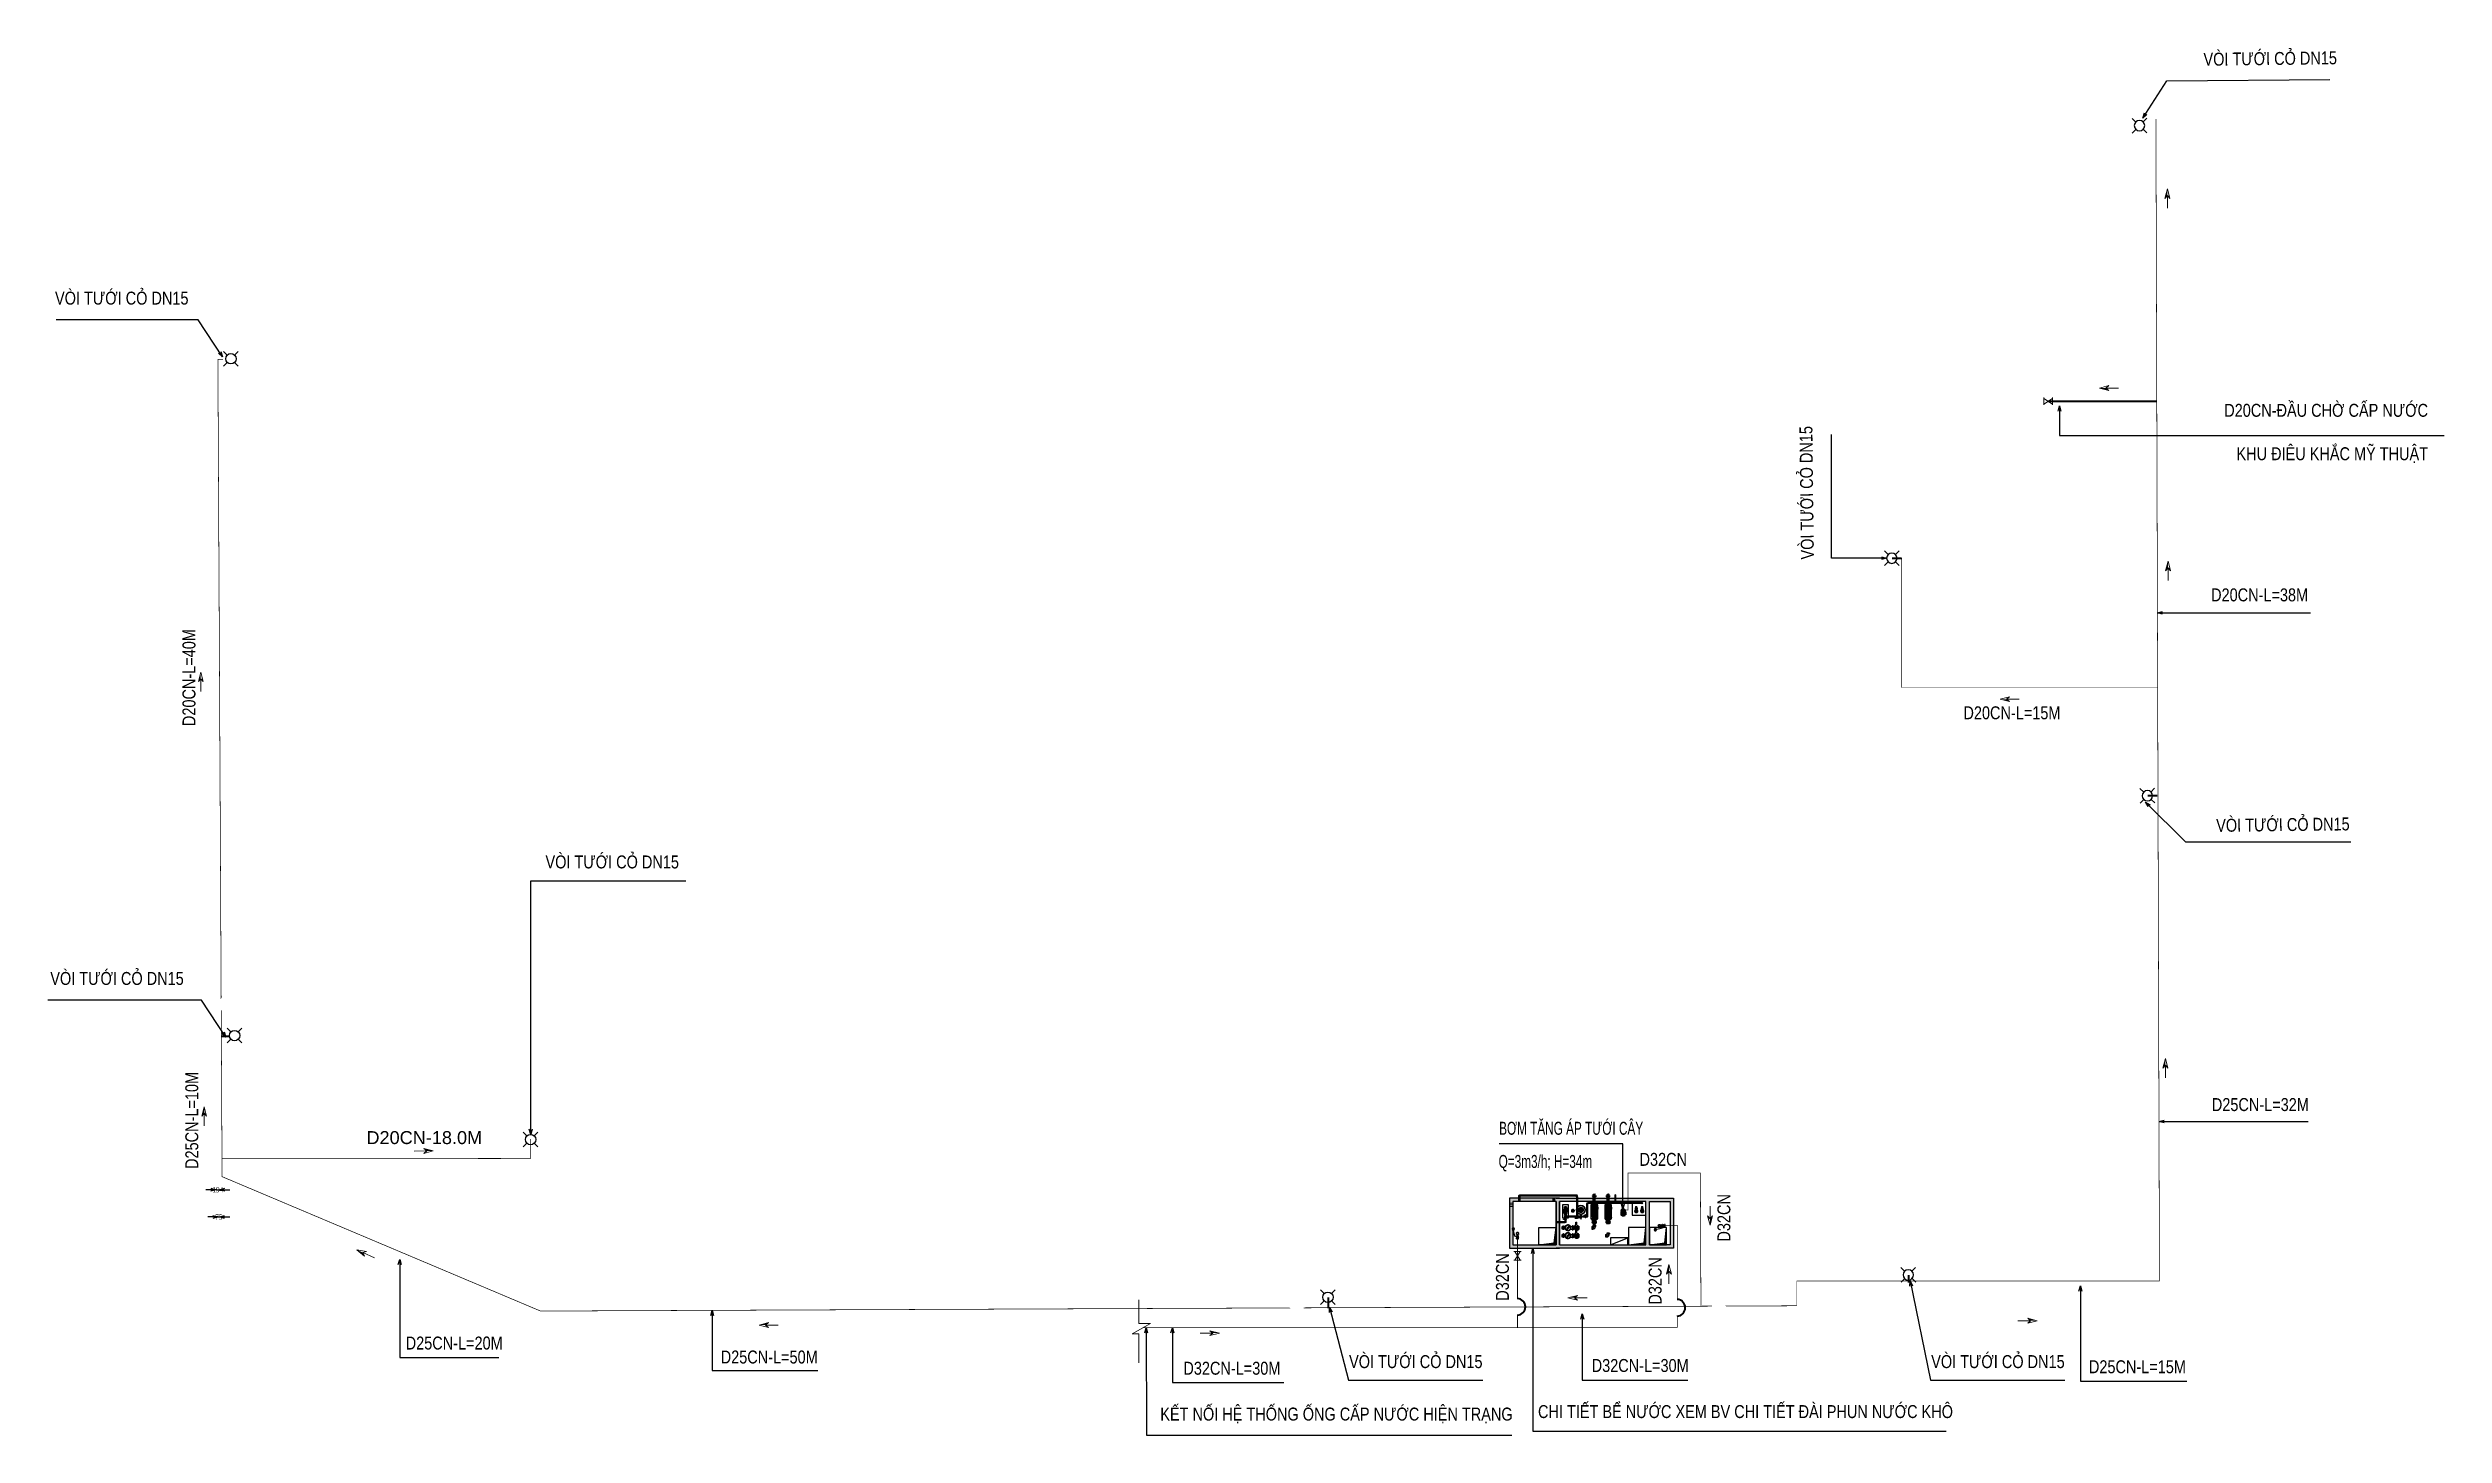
# Model space of a CAD drawing. Header units: millimetres. Extents: x -294625 to 2136527, y -251383 to 128331.
# Drawn here: x 1000012 to 1138656, y -91220 to -10949 of the extents above; entities that cross this region are included whole.
import ezdxf
from ezdxf.lldxf.tags import DXFTag

# ---------------------------------------------------------------- set-up
doc = ezdxf.new("R2010")
doc.units = ezdxf.units.MM
doc.set_wipeout_variables(frame=1)
for name, pattern in [('CENTER', [3, 1.5, -0.5, 0.5, -0.5]), ('CENTER2', [28.575, 19.05, -3.175, 3.175, -3.175]), ('CONTINOUS', [0])]:
    doc.linetypes.add(name, pattern=pattern)
doc.layers.get('Defpoints').update_dxf_attribs({"lineweight": 0})
for name, color, linetype, lineweight in [('0.04 Thu tràn', 6, 'Continuous', 0), ('00-N-4-NUOC LANH', 4, 'NU-NUOC LANH', 40), ('00-N-7-THIET BI', 7, 'CONTINOUS', 20), ('00-N-GHI CHU', 7, 'Continuous', 9), ('00-N-TEXT', 7, 'CONTINOUS', 9), ('1CN', 4, 'Continuous', 40), ('duong bao khuat', 251, 'Continuous', 0), ('Duong tam', 32, 'CENTER2', 0), ('GTECHCONS-CTN-THIET BI', 10, 'Continuous', 20), ('Layer1', 6, 'Continuous', 0), ('manh', 163, 'Continuous', 13), ('N2-TB', 3, 'Continuous', 20), ('N3-BODER', 1, 'Continuous', 25), ('N3-NOTE', 11, 'Continuous', 13), ('Net manh', 54, 'Continuous', 0), ('Nuoc cap', 4, 'Continuous', 35), ('Phu kien uPVC', 3, 'Continuous', 0), ('Thiet bi', 2, 'Continuous', 18), ('Visible (ISO)', 7, 'Continuous', 50)]:
    doc.layers.add(name, color=color, linetype=linetype, lineweight=lineweight)
for name, color, linetype in [('0.05 Thu đáy', 5, 'Continuous'), ('0.06 Trả nước', 3, 'Continuous'), ('1. Cap tro choi cau truot', 4, 'Continuous'), ('1FITTING', 3, 'Continuous'), ('Chi tiết đài phun nước$0$ong inox', 8, 'Continuous'), ('M-Fitting', 2, 'Continuous'), ('PA- VAN', 2, 'Continuous'), ('PHU KIEN', 3, 'Continuous'), ('tongchieudai', 7, 'Continuous'), ('TUONG', 2, 'Continuous'), ('VALVES', 8, 'Continuous')]:
    doc.layers.add(name, color=color, linetype=linetype)
doc.styles.add('P-ARIAL', font='arial.ttf', dxfattribs={"height": 3})
doc.styles.add('P-VNTIMEH', font='vntimeh.shx', dxfattribs={"width": 0.75, "height": 300})
doc.styles.get("Standard").update_dxf_attribs({"font": 'arialbd.ttf'})
doc.styles.add('TXT', font='txt.shx')
tags = doc.linetypes.add('NU-NUOC LANH', pattern='A,0.6,-0.4,["CW",TXT,S=0.2,R=0,X=-0.25,Y=-0.1],-0.25', length=1.25).pattern_tags.tags
tags[6] = DXFTag(74, 10)
doc.dimstyles.new('N-NOTE', dxfattribs={"dimtxt": 200, "dimasz": 30, "dimexe": 50, "dimexo": 50, "dimgap": 100, "dimtad": 1, "dimdec": 0, "dimdsep": 46, "dimtxsty": 'P-VNTIMEH', "dimblk": 'OPEN30', "dimcen": 0, "dimse1": 1, "dimse2": 1, "dimclrd": 256, "dimclre": 7, "dimclrt": 256, "dimadec": 0, "dimazin": 0, "dimtfac": 1, "dimtdec": 0, "dimtix": 1, "dimtmove": 2, "dimatfit": 3, "dimldrblk": 'OPEN30', "dimfxl": 1, "dimtolj": 1, "dimtzin": 0, "dimarcsym": 0})

msp = doc.modelspace()

# ---------------------------------------------------------------- texts
at = {"layer": '00-N-TEXT', "color": 2, "style": 'P-ARIAL', "width": 0.65}
for s, p in [('BƠM TĂNG ÁP TƯỚI CÂY', (1083980.4, -73841.9)), ('Q=3m3/h; H=34m', (1083951.6, -75760.5))]:
    msp.add_text(s, height=750, dxfattribs=at).set_placement(p)
at = {"layer": '00-N-TEXT', "color": 2, "char_height": 750, "attachment_point": 3, "line_spacing_factor": 0.8, "style": 'P-ARIAL'}
for s, width, insert, rotation in [('{\\W0.8;VÒI TƯỚI CỎ DN15}', 7891.871, (1132451.8, -11145.8), 0.658329), ('{\\W0.8;VÒI TƯỚI CỎ DN15}', 7891.871, (1101354.2, -32835.2), 90.658329), ('{\\W0.8;D20CN-L=40M}', 3109.14, (1007797.8, -44580.2), 90), ('{\\W0.8;VÒI TƯỚI CỎ DN15}', 7891.871, (1133186.1, -55477.1), 0.658329), ('{\\W0.8;D25CN-L=10M}', 3109.14, (1007960.3, -70206), 90), ('{\\W0.8;D32CN}', 3109.14, (1096610.4, -77274.6), 90)]:
    msp.add_mtext_dynamic_manual_height_columns(s, width=width, gutter_width=5, heights=[0], dxfattribs=dict(at, insert=insert, rotation=rotation))
at = {"layer": '00-N-TEXT', "color": 2, "char_height": 750, "line_spacing_factor": 0.8, "style": 'P-ARIAL'}
for s, width, insert, attachment_point in [('{\\W0.8;VÒI TƯỚI CỎ DN15}', 7891.871, (1008144.3, -25053.1), 3), ('{\\W0.8;D20CN-ĐẦU CHỜ CẤP NƯỚC}', 19451.752, (1137726.9, -31545.6), 3), ('{\\W0.8;KHU ĐIÊU KHẮC MỸ THUẬT}', 19451.752, (1137726.9, -34057.5), 3), ('{\\W0.8;D20CN-L=38M}', 3109.14, (1130788.7, -42225.6), 3), ('{\\W0.8;D20CN-L=15M}', 3109.14, (1116458.2, -49049.2), 3), ('{\\W0.8;VÒI TƯỚI CỎ DN15}', 7891.871, (1036523, -57679.8), 3), ('{\\W0.8;VÒI TƯỚI CỎ DN15}', 7891.871, (1007869.8, -64420.8), 3), ('{\\W0.8;D25CN-L=32M}', 3109.14, (1130831.5, -71720.1), 3), ('{\\W0.8;D32CN}', 3109.14, (1094850.8, -74890.1), 3), ('{\\W0.8;D25CN-L=20M}', 3109.14, (1026325.3, -85519), 3), ('{\\W0.8;D25CN-L=50M}', 3109.14, (1038939.6, -86327.1), 1), ('{\\W0.8;D32CN-L=30M}', 3109.14, (1071323.3, -86977.1), 3), ('{\\W0.8;VÒI TƯỚI CỎ DN15}', 7891.871, (1083018.8, -86594.9), 3), ('{\\W0.8;D32CN-L=30M}', 3109.14, (1089335.3, -86818.7), 1), ('{\\W0.8;VÒI TƯỚI CỎ DN15}', 7891.871, (1116701.6, -86594.9), 3), ('{\\W0.8;D25CN-L=15M}', 3109.14, (1123718.7, -86891.3), 3), ('{\\W0.8;KẾT NỐI HỆ THỐNG ỐNG CẤP NƯỚC HIỆN TRẠNG}', 22517.507, (1084761.2, -89629.4), 3), ('{\\W0.8;CHI TIẾT BỂ NƯỚC XEM BV CHI TIẾT ĐÀI PHUN NƯỚC KHÔ}', 25103.49, (1110239.9, -89486.6), 3)]:
    msp.add_mtext_dynamic_manual_height_columns(s, width=width, gutter_width=5, heights=[0], dxfattribs=dict(at, insert=insert, attachment_point=attachment_point))

# ---------------------------------------------------------------- blocks, each defined once
blk = doc.blocks.new('_Open30')
at = {"color": 0, "linetype": 'ByBlock', "lineweight": -2}
for p, q in [((-1, 0.27), (0, 0)), ((0, 0), (-1, -0.27)), ((0, 0), (-1, 0))]:
    blk.add_line(p, q, dxfattribs=at)
blk = doc.blocks.new('FDGFDG')
at = {"layer": '1FITTING'}
for p, q in [((-98, 106), (-204, 212)), ((114, 106), (220, 212)), ((-204, -212), (-98, -106)), ((220, -212), (114, -106))]:
    blk.add_line(p, q, dxfattribs=at)
blk.add_circle((8, 0), 150, dxfattribs=at)
blk = doc.blocks.new('A$C2639329B')
at = {"layer": '00-N-GHI CHU', "color": 232}
for p, q in [((504, 0), (-1020, 0)), ((1288, 0), (146, 294)), ((146, 294), (504, 0)), ((1288, 0), (146, -294)), ((146, -294), (504, 0))]:
    blk.add_line(p, q, dxfattribs=at)
blk.add_solid([(504, 0), (1288, 0), (146, 294)], dxfattribs=at)
blk = doc.blocks.new('MB bom')
at = {"color": 8, "linetype": 'Continuous'}
for p, q in [((-199348, 638667), (-199368, 638667)), ((-199368, 638667), (-199368, 638608)), ((-199368, 638608), (-199348, 638608)), ((-199346, 638674), (-199348, 638669)), ((-199348, 638669), (-199348, 638607)), ((-199348, 638607), (-199346, 638601)), ((-199346, 638674), (-199346, 638601)), ((-199344, 638676), (-199344, 638599)), ((-199341, 638676), (-199344, 638676)), ((-199344, 638599), (-199341, 638599)), ((-199341, 638676), (-199341, 638676)), ((-199341, 638676), (-199341, 638676)), ((-199340, 638676), (-199341, 638676)), ((-199341, 638676), (-199340, 638676)), ((-199341, 638676), (-199341, 638676)), ((-199341, 638676), (-199341, 638676)), ((-199341, 638676), (-199341, 638676)), ((-199341, 638676), (-199341, 638676)), ((-199341, 638676), (-199341, 638676)), ((-199341, 638676), (-199341, 638676)), ((-199341, 638673), (-199340, 638673)), ((-199341, 638673), (-199341, 638673)), ((-199341, 638673), (-199341, 638673)), ((-199341, 638673), (-199341, 638673)), ((-199341, 638672), (-199341, 638673)), ((-199341, 638673), (-199340, 638673)), ((-199341, 638673), (-199341, 638673)), ((-199341, 638672), (-199341, 638673)), ((-199341, 638668), (-199341, 638672)), ((-199341, 638672), (-199341, 638672)), ((-199341, 638668), (-199341, 638668)), ((-199341, 638667), (-199341, 638668)), ((-199341, 638668), (-199340, 638668)), ((-199341, 638668), (-199341, 638668)), ((-199341, 638668), (-199341, 638668)), ((-199341, 638668), (-199341, 638668)), ((-199341, 638668), (-199341, 638668)), ((-199341, 638668), (-199341, 638668)), ((-199340, 638667), (-199341, 638667)), ((-199341, 638652), (-199341, 638660)), ((-199341, 638660), (-199340, 638660)), ((-199341, 638660), (-199341, 638660)), ((-199341, 638660), (-199341, 638660)), ((-199341, 638660), (-199341, 638660)), ((-199341, 638660), (-199341, 638660)), ((-199341, 638660), (-199341, 638660)), ((-199341, 638652), (-199341, 638652)), ((-199341, 638652), (-199341, 638652)), ((-199341, 638652), (-199340, 638652)), ((-199341, 638652), (-199341, 638652)), ((-199341, 638652), (-199341, 638652)), ((-199341, 638652), (-199341, 638652)), ((-199341, 638632), (-199341, 638641)), ((-199341, 638641), (-199341, 638641)), ((-199341, 638641), (-199341, 638641)), ((-199341, 638641), (-199341, 638641)), ((-199341, 638641), (-199341, 638641)), ((-199341, 638641), (-199341, 638641)), ((-199340, 638641), (-199341, 638641)), ((-199341, 638632), (-199341, 638632)), ((-199341, 638632), (-199341, 638632)), ((-199341, 638632), (-199341, 638632)), ((-199341, 638632), (-199341, 638632)), ((-199341, 638632), (-199341, 638632)), ((-199340, 638632), (-199341, 638632)), ((-199341, 638614), (-199341, 638621)), ((-199341, 638621), (-199341, 638621)), ((-199341, 638621), (-199341, 638621)), ((-199341, 638621), (-199341, 638621)), ((-199341, 638621), (-199341, 638621)), ((-199341, 638621), (-199341, 638621)), ((-199340, 638621), (-199341, 638621)), ((-199341, 638614), (-199341, 638614)), ((-199341, 638614), (-199341, 638614)), ((-199341, 638614), (-199341, 638614)), ((-199341, 638613), (-199341, 638614)), ((-199341, 638613), (-199341, 638613)), ((-199340, 638613), (-199341, 638613)), ((-199341, 638602), (-199341, 638606)), ((-199341, 638606), (-199340, 638606)), ((-199341, 638606), (-199341, 638606)), ((-199341, 638606), (-199341, 638606)), ((-199341, 638606), (-199341, 638606)), ((-199341, 638606), (-199341, 638606)), ((-199341, 638606), (-199341, 638606)), ((-199341, 638606), (-199341, 638606)), ((-199341, 638606), (-199341, 638606)), ((-199340, 638606), (-199341, 638606)), ((-199341, 638602), (-199341, 638602)), ((-199341, 638602), (-199341, 638602)), ((-199341, 638602), (-199341, 638602)), ((-199341, 638602), (-199341, 638602)), ((-199341, 638602), (-199341, 638602)), ((-199340, 638602), (-199341, 638602)), ((-199341, 638602), (-199341, 638602)), ((-199341, 638602), (-199341, 638602)), ((-199340, 638601), (-199341, 638602)), ((-199341, 638599), (-199341, 638599)), ((-199341, 638599), (-199341, 638599)), ((-199341, 638599), (-199341, 638599)), ((-199341, 638599), (-199341, 638599)), ((-199341, 638599), (-199341, 638599)), ((-199340, 638599), (-199341, 638599)), ((-199341, 638599), (-199341, 638599)), ((-199340, 638677), (-199340, 638676)), ((-199340, 638676), (-199325, 638676)), ((-199340, 638675), (-199340, 638676)), ((-199340, 638676), (-199340, 638676)), ((-199340, 638676), (-199340, 638676)), ((-199340, 638676), (-199340, 638676)), ((-199340, 638676), (-199340, 638676)), ((-199340, 638676), (-199340, 638676)), ((-199340, 638676), (-199340, 638676)), ((-199340, 638676), (-199340, 638676)), ((-199340, 638676), (-199340, 638676)), ((-199340, 638676), (-199340, 638676)), ((-199340, 638676), (-199340, 638676)), ((-199340, 638676), (-199340, 638676)), ((-199340, 638675), (-199340, 638676)), ((-199340, 638676), (-199340, 638676)), ((-199325, 638675), (-199340, 638675)), ((-199340, 638675), (-199340, 638675)), ((-199340, 638673), (-199340, 638668)), ((-199340, 638673), (-199340, 638673)), ((-199340, 638673), (-199340, 638673)), ((-199340, 638673), (-199340, 638673)), ((-199340, 638673), (-199340, 638673)), ((-199340, 638673), (-199340, 638673)), ((-199340, 638673), (-199340, 638673)), ((-199340, 638668), (-199325, 638668)), ((-199340, 638668), (-199340, 638668)), ((-199340, 638668), (-199340, 638668)), ((-199340, 638668), (-199340, 638668)), ((-199340, 638668), (-199340, 638668)), ((-199339, 638668), (-199340, 638668)), ((-199340, 638668), (-199340, 638668)), ((-199340, 638668), (-199340, 638668)), ((-199340, 638668), (-199340, 638668)), ((-199340, 638668), (-199340, 638668)), ((-199340, 638668), (-199340, 638668)), ((-199340, 638668), (-199340, 638668)), ((-199340, 638668), (-199340, 638668)), ((-199340, 638668), (-199340, 638668)), ((-199340, 638668), (-199340, 638668)), ((-199340, 638668), (-199340, 638668)), ((-199340, 638668), (-199340, 638668)), ((-199340, 638668), (-199340, 638668)), ((-199340, 638668), (-199340, 638668)), ((-199340, 638668), (-199340, 638668)), ((-199340, 638668), (-199340, 638668)), ((-199340, 638668), (-199340, 638668)), ((-199340, 638667), (-199340, 638668)), ((-199340, 638668), (-199340, 638668)), ((-199325, 638667), (-199340, 638667)), ((-199340, 638667), (-199340, 638667)), ((-199340, 638667), (-199340, 638667)), ((-199340, 638661), (-199340, 638660)), ((-199339, 638661), (-199340, 638661)), ((-199340, 638660), (-199340, 638652)), ((-199340, 638660), (-199340, 638660)), ((-199340, 638660), (-199340, 638660)), ((-199340, 638660), (-199340, 638660)), ((-199340, 638660), (-199340, 638660)), ((-199340, 638660), (-199340, 638660)), ((-199339, 638651), (-199340, 638651)), ((-199340, 638652), (-199340, 638652)), ((-199340, 638652), (-199340, 638652)), ((-199340, 638652), (-199340, 638652)), ((-199340, 638651), (-199340, 638652)), ((-199340, 638652), (-199339, 638652)), ((-199340, 638652), (-199340, 638652)), ((-199340, 638652), (-199340, 638652)), ((-199340, 638652), (-199340, 638652)), ((-199340, 638652), (-199340, 638652)), ((-199340, 638652), (-199340, 638652)), ((-199340, 638652), (-199340, 638652)), ((-199340, 638652), (-199340, 638652)), ((-199340, 638651), (-199325, 638651)), ((-199325, 638651), (-199340, 638651)), ((-199340, 638651), (-199340, 638651)), ((-199340, 638651), (-199340, 638651)), ((-199340, 638651), (-199340, 638651)), ((-199340, 638651), (-199340, 638651)), ((-199340, 638651), (-199340, 638651)), ((-199340, 638651), (-199340, 638651)), ((-199340, 638651), (-199340, 638651)), ((-199340, 638651), (-199340, 638651)), ((-199340, 638651), (-199340, 638651)), ((-199340, 638651), (-199340, 638651)), ((-199340, 638642), (-199325, 638642)), ((-199340, 638642), (-199340, 638641)), ((-199340, 638642), (-199340, 638642)), ((-199340, 638642), (-199340, 638642)), ((-199340, 638642), (-199340, 638642)), ((-199340, 638642), (-199340, 638642)), ((-199340, 638642), (-199340, 638642)), ((-199340, 638642), (-199340, 638642)), ((-199339, 638642), (-199340, 638642)), ((-199340, 638642), (-199340, 638642)), ((-199340, 638641), (-199340, 638632)), ((-199340, 638641), (-199340, 638641)), ((-199340, 638641), (-199340, 638641)), ((-199340, 638641), (-199340, 638641)), ((-199340, 638641), (-199340, 638641)), ((-199340, 638641), (-199340, 638641)), ((-199340, 638641), (-199340, 638641)), ((-199340, 638641), (-199340, 638641)), ((-199340, 638632), (-199340, 638631)), ((-199340, 638632), (-199340, 638632)), ((-199340, 638632), (-199340, 638632)), ((-199340, 638632), (-199340, 638632)), ((-199340, 638632), (-199340, 638632)), ((-199325, 638631), (-199340, 638631)), ((-199340, 638631), (-199339, 638631)), ((-199340, 638631), (-199340, 638631)), ((-199340, 638631), (-199340, 638631)), ((-199340, 638631), (-199340, 638631)), ((-199340, 638631), (-199340, 638631)), ((-199340, 638631), (-199340, 638631)), ((-199340, 638631), (-199340, 638631)), ((-199340, 638631), (-199340, 638631)), ((-199340, 638631), (-199340, 638631)), ((-199340, 638631), (-199340, 638631)), ((-199325, 638622), (-199340, 638622)), ((-199340, 638622), (-199325, 638622)), ((-199340, 638622), (-199340, 638622)), ((-199340, 638622), (-199340, 638622)), ((-199340, 638622), (-199340, 638622)), ((-199340, 638621), (-199340, 638622)), ((-199340, 638622), (-199340, 638621)), ((-199340, 638622), (-199340, 638622)), ((-199340, 638622), (-199340, 638622)), ((-199340, 638622), (-199340, 638622)), ((-199340, 638621), (-199340, 638613)), ((-199340, 638621), (-199340, 638621)), ((-199340, 638621), (-199340, 638621)), ((-199340, 638621), (-199340, 638621)), ((-199340, 638621), (-199340, 638621)), ((-199339, 638621), (-199340, 638621)), ((-199340, 638621), (-199340, 638621)), ((-199340, 638621), (-199340, 638621)), ((-199340, 638621), (-199340, 638621)), ((-199340, 638621), (-199340, 638621)), ((-199340, 638621), (-199340, 638621)), ((-199340, 638621), (-199340, 638621)), ((-199340, 638621), (-199339, 638621)), ((-199340, 638621), (-199340, 638621)), ((-199340, 638621), (-199340, 638621)), ((-199340, 638621), (-199340, 638621)), ((-199340, 638613), (-199339, 638613)), ((-199340, 638613), (-199340, 638613)), ((-199340, 638613), (-199340, 638613)), ((-199340, 638613), (-199340, 638613)), ((-199340, 638613), (-199340, 638613)), ((-199340, 638613), (-199340, 638613)), ((-199340, 638613), (-199340, 638613)), ((-199340, 638607), (-199325, 638607)), ((-199340, 638607), (-199340, 638607)), ((-199340, 638606), (-199340, 638607)), ((-199340, 638606), (-199340, 638607)), ((-199325, 638606), (-199340, 638606)), ((-199340, 638606), (-199340, 638601)), ((-199340, 638606), (-199340, 638606)), ((-199340, 638606), (-199340, 638606)), ((-199340, 638606), (-199340, 638606)), ((-199340, 638606), (-199340, 638606)), ((-199340, 638606), (-199340, 638606)), ((-199340, 638606), (-199340, 638606)), ((-199340, 638606), (-199340, 638606)), ((-199340, 638606), (-199340, 638606)), ((-199340, 638606), (-199340, 638606)), ((-199340, 638606), (-199340, 638606)), ((-199340, 638606), (-199340, 638606)), ((-199340, 638606), (-199340, 638606)), ((-199340, 638606), (-199340, 638606)), ((-199340, 638606), (-199340, 638606)), ((-199340, 638606), (-199340, 638606)), ((-199340, 638606), (-199340, 638606)), ((-199340, 638606), (-199340, 638606)), ((-199340, 638601), (-199340, 638602)), ((-199340, 638601), (-199340, 638601)), ((-199325, 638599), (-199340, 638599)), ((-199340, 638599), (-199325, 638599)), ((-199340, 638599), (-199340, 638599)), ((-199340, 638599), (-199340, 638599)), ((-199340, 638599), (-199340, 638599)), ((-199340, 638599), (-199340, 638599)), ((-199340, 638599), (-199340, 638599)), ((-199340, 638599), (-199340, 638599)), ((-199340, 638599), (-199340, 638599)), ((-199340, 638599), (-199340, 638599)), ((-199340, 638599), (-199340, 638599)), ((-199340, 638599), (-199340, 638599)), ((-199340, 638599), (-199340, 638599)), ((-199340, 638599), (-199340, 638599)), ((-199340, 638599), (-199340, 638599)), ((-199340, 638599), (-199340, 638599)), ((-199318, 638678), (-199339, 638678)), ((-199339, 638678), (-199339, 638677)), ((-199325, 638677), (-199339, 638677)), ((-199339, 638677), (-199325, 638677)), ((-199339, 638677), (-199339, 638677)), ((-199325, 638674), (-199339, 638674)), ((-199325, 638674), (-199339, 638674)), ((-199339, 638674), (-199339, 638674)), ((-199339, 638674), (-199339, 638669)), ((-199339, 638669), (-199325, 638669)), ((-199339, 638668), (-199339, 638669)), ((-199325, 638668), (-199339, 638668)), ((-199339, 638661), (-199339, 638652)), ((-199325, 638661), (-199339, 638661)), ((-199325, 638661), (-199339, 638661)), ((-199339, 638661), (-199339, 638661)), ((-199325, 638651), (-199339, 638651)), ((-199339, 638652), (-199325, 638652)), ((-199339, 638651), (-199339, 638652)), ((-199325, 638642), (-199339, 638642)), ((-199339, 638641), (-199339, 638642)), ((-199325, 638641), (-199339, 638641)), ((-199339, 638641), (-199339, 638632)), ((-199339, 638632), (-199325, 638632)), ((-199339, 638631), (-199339, 638632)), ((-199339, 638631), (-199325, 638631)), ((-199339, 638631), (-199339, 638631)), ((-199339, 638621), (-199339, 638613)), ((-199339, 638621), (-199325, 638621)), ((-199325, 638621), (-199339, 638621)), ((-199339, 638621), (-199339, 638621)), ((-199339, 638613), (-199325, 638613)), ((-199339, 638612), (-199339, 638613)), ((-199339, 638612), (-199325, 638612)), ((-199339, 638606), (-199325, 638606)), ((-199339, 638605), (-199339, 638606)), ((-199325, 638605), (-199339, 638605)), ((-199339, 638605), (-199339, 638600)), ((-199339, 638600), (-199325, 638600)), ((-199339, 638600), (-199325, 638600)), ((-199339, 638600), (-199339, 638600)), ((-199339, 638598), (-199325, 638598)), ((-199325, 638598), (-199339, 638598)), ((-199339, 638598), (-199318, 638598)), ((-199339, 638598), (-199339, 638598)), ((-199339, 638598), (-199339, 638598)), ((-199325, 638674), (-199325, 638677)), ((-199325, 638677), (-199325, 638674)), ((-199325, 638674), (-199325, 638675)), ((-199325, 638674), (-199325, 638674)), ((-199325, 638674), (-199325, 638674)), ((-199325, 638674), (-199325, 638674)), ((-199325, 638669), (-199325, 638661)), ((-199325, 638661), (-199325, 638668)), ((-199325, 638661), (-199325, 638667)), ((-199325, 638642), (-199325, 638652)), ((-199325, 638652), (-199325, 638641)), ((-199325, 638642), (-199325, 638651)), ((-199325, 638632), (-199325, 638621)), ((-199325, 638621), (-199325, 638631)), ((-199325, 638622), (-199325, 638631)), ((-199325, 638613), (-199325, 638605)), ((-199325, 638607), (-199325, 638612)), ((-199325, 638605), (-199325, 638612)), ((-199325, 638599), (-199325, 638600)), ((-199325, 638598), (-199325, 638600)), ((-199325, 638600), (-199325, 638598)), ((-199318, 638665), (-199318, 638678)), ((-199318, 638670), (-199318, 638669)), ((-199318, 638670), (-199318, 638670)), ((-199318, 638670), (-199318, 638670)), ((-199318, 638670), (-199318, 638670)), ((-199318, 638670), (-199318, 638670)), ((-199318, 638670), (-199318, 638670)), ((-199318, 638670), (-199318, 638670)), ((-199318, 638670), (-199318, 638670)), ((-199318, 638670), (-199318, 638670)), ((-199318, 638669), (-199318, 638669)), ((-199318, 638669), (-199318, 638669)), ((-199318, 638669), (-199318, 638669)), ((-199318, 638668), (-199318, 638669)), ((-199318, 638669), (-199318, 638668)), ((-199318, 638669), (-199318, 638668)), ((-199318, 638669), (-199318, 638669)), ((-199318, 638669), (-199318, 638669)), ((-199318, 638669), (-199318, 638669)), ((-199318, 638669), (-199318, 638669)), ((-199318, 638669), (-199318, 638669)), ((-199318, 638669), (-199318, 638669)), ((-199318, 638669), (-199318, 638669)), ((-199318, 638669), (-199318, 638669)), ((-199318, 638669), (-199318, 638669)), ((-199318, 638669), (-199318, 638669)), ((-199318, 638669), (-199318, 638669)), ((-199318, 638668), (-199318, 638668)), ((-199318, 638668), (-199318, 638668)), ((-199318, 638668), (-199318, 638668)), ((-199318, 638667), (-199318, 638668)), ((-199318, 638668), (-199318, 638667)), ((-199318, 638668), (-199318, 638668)), ((-199318, 638668), (-199318, 638667)), ((-199318, 638668), (-199318, 638668)), ((-199318, 638667), (-199318, 638667)), ((-199318, 638666), (-199318, 638667)), ((-199318, 638667), (-199318, 638666)), ((-199318, 638667), (-199318, 638667)), ((-199318, 638667), (-199318, 638666)), ((-199318, 638666), (-199318, 638666)), ((-199318, 638665), (-199318, 638666)), ((-199318, 638666), (-199318, 638665)), ((-199318, 638666), (-199318, 638665)), ((-199318, 638666), (-199318, 638666)), ((-199318, 638598), (-199318, 638665)), ((-199318, 638664), (-199318, 638665)), ((-199318, 638665), (-199318, 638664)), ((-199318, 638665), (-199318, 638665)), ((-199318, 638665), (-199318, 638664)), ((-199318, 638664), (-199318, 638664)), ((-199318, 638663), (-199318, 638664)), ((-199318, 638664), (-199318, 638663)), ((-199318, 638664), (-199318, 638663)), ((-199318, 638662), (-199318, 638663)), ((-199318, 638663), (-199318, 638661)), ((-199318, 638663), (-199318, 638662)), ((-199318, 638661), (-199318, 638662)), ((-199318, 638662), (-199318, 638661)), ((-199318, 638660), (-199318, 638661)), ((-199318, 638661), (-199318, 638660)), ((-199318, 638661), (-199318, 638659)), ((-199318, 638659), (-199318, 638660)), ((-199318, 638660), (-199318, 638659)), ((-199318, 638658), (-199318, 638659)), ((-199318, 638659), (-199318, 638658)), ((-199318, 638659), (-199318, 638658)), ((-199318, 638657), (-199318, 638658)), ((-199318, 638656), (-199318, 638657)), ((-199318, 638658), (-199318, 638656)), ((-199318, 638658), (-199318, 638657)), ((-199318, 638657), (-199318, 638655)), ((-199318, 638655), (-199318, 638656)), ((-199318, 638656), (-199318, 638655)), ((-199318, 638654), (-199318, 638655)), ((-199318, 638655), (-199318, 638653)), ((-199318, 638655), (-199318, 638654)), ((-199318, 638654), (-199318, 638652)), ((-199318, 638653), (-199318, 638654)), ((-199318, 638652), (-199318, 638653)), ((-199318, 638653), (-199318, 638652)), ((-199318, 638651), (-199318, 638652)), ((-199318, 638652), (-199318, 638650)), ((-199318, 638652), (-199318, 638650)), ((-199318, 638650), (-199318, 638651)), ((-199318, 638648), (-199318, 638650)), ((-199318, 638650), (-199318, 638648)), ((-199318, 638650), (-199318, 638648)), ((-199318, 638648), (-199318, 638647)), ((-199318, 638647), (-199318, 638648)), ((-199318, 638648), (-199318, 638647)), ((-199318, 638646), (-199318, 638647)), ((-199318, 638647), (-199318, 638645)), ((-199318, 638647), (-199318, 638645)), ((-199318, 638645), (-199318, 638646)), ((-199318, 638643), (-199318, 638645)), ((-199318, 638645), (-199318, 638643)), ((-199318, 638645), (-199318, 638643)), ((-199318, 638642), (-199318, 638643)), ((-199318, 638643), (-199318, 638641)), ((-199318, 638643), (-199318, 638642)), ((-199318, 638641), (-199318, 638642)), ((-199318, 638642), (-199318, 638640)), ((-199318, 638639), (-199318, 638641)), ((-199318, 638641), (-199318, 638640)), ((-199318, 638640), (-199318, 638638)), ((-199318, 638640), (-199318, 638638)), ((-199318, 638638), (-199318, 638639)), ((-199318, 638637), (-199318, 638638)), ((-199318, 638638), (-199318, 638636)), ((-199318, 638638), (-199318, 638636)), ((-199318, 638635), (-199318, 638637)), ((-199318, 638636), (-199318, 638634)), ((-199318, 638634), (-199318, 638635)), ((-199318, 638633), (-199318, 638634)), ((-199318, 638634), (-199318, 638632)), ((-199318, 638631), (-199318, 638633)), ((-199318, 638632), (-199318, 638631)), ((-199318, 638630), (-199318, 638631)), ((-199318, 638631), (-199318, 638629)), ((-199318, 638629), (-199318, 638630)), ((-199318, 638628), (-199318, 638629)), ((-199318, 638629), (-199318, 638627)), ((-199318, 638626), (-199318, 638628)), ((-199318, 638627), (-199318, 638626)), ((-199318, 638625), (-199318, 638626)), ((-199318, 638626), (-199318, 638624)), ((-199318, 638624), (-199318, 638625)), ((-199318, 638623), (-199318, 638624)), ((-199318, 638624), (-199318, 638622)), ((-199318, 638622), (-199318, 638623)), ((-199318, 638620), (-199318, 638622)), ((-199318, 638622), (-199318, 638621)), ((-199318, 638621), (-199318, 638619)), ((-199318, 638619), (-199318, 638620)), ((-199318, 638618), (-199318, 638619)), ((-199318, 638619), (-199318, 638618)), ((-199318, 638617), (-199318, 638618)), ((-199318, 638616), (-199318, 638617)), ((-199318, 638615), (-199318, 638616)), ((-199318, 638614), (-199318, 638615)), ((-199318, 638614), (-199318, 638614)), ((-199318, 638613), (-199318, 638614)), ((-199318, 638612), (-199318, 638613)), ((-199318, 638611), (-199318, 638612)), ((-199318, 638606), (-199318, 638606)), ((-199318, 638606), (-199318, 638606)), ((-199318, 638606), (-199318, 638606)), ((-199318, 638606), (-199318, 638606)), ((-199318, 638606), (-199318, 638606)), ((-199318, 638605), (-199318, 638606)), ((-199318, 638605), (-199318, 638605)), ((-199318, 638605), (-199318, 638605)), ((-199318, 638605), (-199318, 638605)), ((-199318, 638605), (-199318, 638605)), ((-199318, 638605), (-199318, 638605)), ((-199318, 638605), (-199318, 638605)), ((-199318, 638605), (-199318, 638605)), ((-199317, 638670), (-199318, 638670)), ((-199317, 638670), (-199317, 638670)), ((-199317, 638670), (-199317, 638670)), ((-199317, 638670), (-199317, 638670)), ((-199317, 638670), (-199317, 638670)), ((-199317, 638670), (-199317, 638670)), ((-199317, 638670), (-199317, 638670)), ((-199317, 638670), (-199317, 638670)), ((-199317, 638670), (-199317, 638670)), ((-199317, 638670), (-199317, 638670)), ((-199317, 638670), (-199317, 638670)), ((-199316, 638669), (-199317, 638670)), ((-199318, 638636), (-199317, 638635)), ((-199317, 638635), (-199317, 638633)), ((-199317, 638633), (-199317, 638631)), ((-199317, 638631), (-199317, 638629)), ((-199317, 638629), (-199317, 638627)), ((-199317, 638627), (-199317, 638625)), ((-199317, 638625), (-199317, 638624)), ((-199317, 638624), (-199317, 638622)), ((-199317, 638622), (-199317, 638621)), ((-199317, 638621), (-199317, 638619)), ((-199317, 638619), (-199317, 638618)), ((-199318, 638618), (-199317, 638616)), ((-199317, 638618), (-199317, 638617)), ((-199317, 638617), (-199317, 638615)), ((-199317, 638616), (-199317, 638615)), ((-199317, 638615), (-199317, 638614)), ((-199317, 638615), (-199317, 638614)), ((-199317, 638614), (-199317, 638613)), ((-199317, 638614), (-199317, 638613)), ((-199317, 638613), (-199317, 638612)), ((-199317, 638613), (-199317, 638612)), ((-199317, 638612), (-199317, 638611)), ((-199317, 638612), (-199317, 638611)), ((-199317, 638610), (-199318, 638611)), ((-199317, 638611), (-199317, 638610)), ((-199317, 638611), (-199317, 638610)), ((-199317, 638610), (-199317, 638610)), ((-199317, 638609), (-199317, 638610)), ((-199317, 638610), (-199317, 638609)), ((-199317, 638610), (-199317, 638609)), ((-199317, 638609), (-199317, 638609)), ((-199317, 638608), (-199317, 638609)), ((-199317, 638609), (-199317, 638608)), ((-199317, 638609), (-199317, 638608)), ((-199317, 638608), (-199317, 638608)), ((-199317, 638607), (-199317, 638608)), ((-199317, 638608), (-199317, 638607)), ((-199317, 638608), (-199317, 638608)), ((-199317, 638608), (-199317, 638607)), ((-199317, 638608), (-199317, 638608)), ((-199317, 638607), (-199317, 638607)), ((-199317, 638607), (-199317, 638607)), ((-199317, 638607), (-199317, 638607)), ((-199317, 638606), (-199317, 638607)), ((-199317, 638607), (-199317, 638606)), ((-199317, 638607), (-199317, 638607)), ((-199317, 638607), (-199317, 638607)), ((-199317, 638607), (-199317, 638606)), ((-199317, 638607), (-199317, 638607)), ((-199317, 638606), (-199317, 638606)), ((-199318, 638606), (-199317, 638606)), ((-199317, 638606), (-199317, 638605)), ((-199317, 638606), (-199317, 638606)), ((-199317, 638606), (-199317, 638606)), ((-199317, 638606), (-199317, 638606)), ((-199317, 638606), (-199317, 638606)), ((-199317, 638606), (-199317, 638606)), ((-199317, 638606), (-199317, 638606)), ((-199317, 638606), (-199317, 638606)), ((-199317, 638606), (-199317, 638606)), ((-199317, 638606), (-199317, 638606)), ((-199317, 638606), (-199317, 638606)), ((-199317, 638606), (-199317, 638606)), ((-199317, 638606), (-199317, 638606)), ((-199317, 638606), (-199317, 638606)), ((-199317, 638606), (-199317, 638606)), ((-199317, 638606), (-199317, 638606)), ((-199317, 638606), (-199317, 638606)), ((-199317, 638606), (-199317, 638606)), ((-199317, 638605), (-199316, 638605)), ((-199316, 638668), (-199316, 638669)), ((-199316, 638669), (-199316, 638669)), ((-199316, 638669), (-199316, 638669)), ((-199316, 638669), (-199316, 638669)), ((-199316, 638669), (-199316, 638669)), ((-199316, 638669), (-199316, 638669)), ((-199316, 638669), (-199316, 638669)), ((-199316, 638669), (-199316, 638669)), ((-199316, 638669), (-199316, 638669)), ((-199316, 638669), (-199316, 638669)), ((-199316, 638669), (-199316, 638669)), ((-199314, 638669), (-199316, 638669)), ((-199316, 638668), (-199316, 638668)), ((-199316, 638668), (-199316, 638668)), ((-199316, 638668), (-199316, 638668)), ((-199316, 638667), (-199316, 638668)), ((-199316, 638667), (-199316, 638667)), ((-199316, 638666), (-199316, 638667)), ((-199316, 638666), (-199316, 638666)), ((-199316, 638665), (-199316, 638666)), ((-199316, 638664), (-199316, 638665)), ((-199316, 638664), (-199316, 638664)), ((-199316, 638663), (-199316, 638664)), ((-199316, 638662), (-199316, 638663)), ((-199316, 638661), (-199316, 638662)), ((-199316, 638660), (-199316, 638661)), ((-199316, 638659), (-199316, 638660)), ((-199316, 638659), (-199316, 638659)), ((-199316, 638657), (-199316, 638659)), ((-199316, 638656), (-199316, 638657)), ((-199316, 638655), (-199316, 638656)), ((-199316, 638654), (-199316, 638655)), ((-199316, 638653), (-199316, 638654)), ((-199316, 638652), (-199316, 638653)), ((-199316, 638651), (-199316, 638652)), ((-199316, 638650), (-199316, 638651)), ((-199316, 638648), (-199316, 638650)), ((-199316, 638647), (-199316, 638648)), ((-199316, 638646), (-199316, 638647)), ((-199316, 638645), (-199316, 638646)), ((-199316, 638643), (-199316, 638645)), ((-199316, 638642), (-199316, 638643)), ((-199316, 638641), (-199316, 638642)), ((-199316, 638639), (-199316, 638641)), ((-199316, 638638), (-199316, 638639)), ((-199316, 638637), (-199316, 638638)), ((-199316, 638635), (-199316, 638637)), ((-199316, 638634), (-199316, 638635)), ((-199315, 638633), (-199316, 638634)), ((-199316, 638605), (-199315, 638606)), ((-199316, 638605), (-199316, 638605)), ((-199316, 638605), (-199316, 638605)), ((-199316, 638605), (-199316, 638605)), ((-199316, 638605), (-199316, 638605)), ((-199316, 638605), (-199316, 638605)), ((-199316, 638605), (-199316, 638605)), ((-199316, 638605), (-199316, 638605)), ((-199316, 638605), (-199316, 638605)), ((-199316, 638605), (-199316, 638605)), ((-199316, 638605), (-199316, 638605)), ((-199316, 638605), (-199316, 638605)), ((-199316, 638605), (-199316, 638605)), ((-199316, 638605), (-199316, 638605)), ((-199315, 638631), (-199315, 638633)), ((-199315, 638630), (-199315, 638631)), ((-199315, 638629), (-199315, 638630)), ((-199315, 638628), (-199315, 638629)), ((-199315, 638626), (-199315, 638628)), ((-199315, 638625), (-199315, 638626)), ((-199315, 638624), (-199315, 638625)), ((-199315, 638623), (-199315, 638624)), ((-199315, 638622), (-199315, 638623)), ((-199315, 638620), (-199315, 638622)), ((-199315, 638619), (-199315, 638620)), ((-199315, 638618), (-199315, 638619)), ((-199315, 638617), (-199315, 638618)), ((-199315, 638616), (-199315, 638617)), ((-199315, 638615), (-199315, 638616)), ((-199315, 638614), (-199315, 638615)), ((-199315, 638614), (-199315, 638614)), ((-199315, 638613), (-199315, 638614)), ((-199315, 638612), (-199315, 638613)), ((-199315, 638611), (-199315, 638612)), ((-199315, 638610), (-199315, 638611)), ((-199315, 638610), (-199315, 638610)), ((-199315, 638609), (-199315, 638610)), ((-199315, 638609), (-199315, 638609)), ((-199315, 638608), (-199315, 638609)), ((-199315, 638608), (-199315, 638608)), ((-199315, 638607), (-199315, 638608)), ((-199315, 638607), (-199315, 638607)), ((-199315, 638607), (-199315, 638607)), ((-199315, 638607), (-199315, 638607)), ((-199315, 638606), (-199315, 638607)), ((-199315, 638606), (-199315, 638606)), ((-199315, 638606), (-199315, 638606)), ((-199315, 638606), (-199315, 638606)), ((-199315, 638606), (-199315, 638606)), ((-199315, 638606), (-199315, 638606)), ((-199315, 638606), (-199315, 638606)), ((-199315, 638606), (-199315, 638606)), ((-199315, 638606), (-199315, 638606)), ((-199315, 638606), (-199315, 638606)), ((-199315, 638606), (-199315, 638606)), ((-199315, 638606), (-199314, 638606)), ((-199314, 638669), (-199314, 638606)), ((-199314, 638668), (-199314, 638669)), ((-199314, 638668), (-199314, 638607)), ((-199314, 638668), (-199314, 638607)), ((-199290, 638667), (-199314, 638667)), ((-199314, 638609), (-199290, 638609)), ((-199314, 638606), (-199314, 638607)), ((-199292, 638654), (-199292, 638655)), ((-199292, 638653), (-199292, 638654)), ((-199292, 638652), (-199292, 638653)), ((-199292, 638650), (-199292, 638652)), ((-199292, 638648), (-199292, 638650)), ((-199292, 638645), (-199292, 638648)), ((-199291, 638646), (-199292, 638645)), ((-199291, 638645), (-199292, 638645)), ((-199292, 638645), (-199292, 638645)), ((-199292, 638627), (-199292, 638630)), ((-199292, 638630), (-199291, 638630)), ((-199292, 638625), (-199292, 638627)), ((-199292, 638623), (-199292, 638625)), ((-199292, 638622), (-199292, 638623)), ((-199292, 638621), (-199292, 638622)), ((-199292, 638620), (-199292, 638621)), ((-199291, 638652), (-199291, 638653)), ((-199291, 638652), (-199290, 638653)), ((-199291, 638653), (-199290, 638653)), ((-199291, 638653), (-199291, 638653)), ((-199291, 638653), (-199291, 638653)), ((-199291, 638653), (-199291, 638653)), ((-199291, 638653), (-199291, 638653)), ((-199291, 638653), (-199291, 638653)), ((-199291, 638652), (-199291, 638652)), ((-199291, 638652), (-199291, 638652)), ((-199291, 638652), (-199291, 638652)), ((-199291, 638652), (-199291, 638652)), ((-199290, 638652), (-199291, 638652)), ((-199291, 638648), (-199291, 638649)), ((-199291, 638649), (-199290, 638648)), ((-199291, 638649), (-199290, 638649)), ((-199291, 638648), (-199291, 638648)), ((-199291, 638648), (-199291, 638648)), ((-199291, 638648), (-199290, 638647)), ((-199291, 638648), (-199291, 638648)), ((-199291, 638648), (-199291, 638648)), ((-199291, 638648), (-199291, 638648)), ((-199291, 638648), (-199291, 638648)), ((-199291, 638647), (-199291, 638646)), ((-199291, 638647), (-199291, 638647)), ((-199291, 638647), (-199291, 638647)), ((-199291, 638647), (-199291, 638647)), ((-199291, 638647), (-199291, 638647)), ((-199291, 638646), (-199291, 638646)), ((-199291, 638646), (-199291, 638646)), ((-199291, 638646), (-199291, 638646)), ((-199291, 638646), (-199291, 638646)), ((-199291, 638646), (-199291, 638646)), ((-199291, 638646), (-199291, 638646)), ((-199291, 638646), (-199291, 638646)), ((-199291, 638645), (-199291, 638646)), ((-199291, 638646), (-199291, 638646)), ((-199291, 638646), (-199291, 638646)), ((-199291, 638646), (-199291, 638646)), ((-199291, 638646), (-199291, 638646)), ((-199238, 638645), (-199291, 638645)), ((-199291, 638645), (-199291, 638645)), ((-199291, 638645), (-199291, 638645)), ((-199291, 638630), (-199238, 638630)), ((-199291, 638629), (-199291, 638630)), ((-199291, 638630), (-199291, 638630)), ((-199291, 638630), (-199291, 638630)), ((-199291, 638629), (-199291, 638629)), ((-199291, 638629), (-199291, 638629)), ((-199291, 638629), (-199291, 638629)), ((-199291, 638629), (-199291, 638629)), ((-199291, 638629), (-199291, 638629)), ((-199291, 638629), (-199291, 638629)), ((-199291, 638629), (-199291, 638629)), ((-199291, 638629), (-199291, 638629)), ((-199291, 638629), (-199291, 638629)), ((-199291, 638629), (-199291, 638629)), ((-199291, 638629), (-199291, 638629)), ((-199291, 638629), (-199291, 638629)), ((-199291, 638628), (-199291, 638629)), ((-199291, 638628), (-199290, 638628)), ((-199291, 638627), (-199291, 638628)), ((-199291, 638628), (-199291, 638628)), ((-199291, 638628), (-199291, 638628)), ((-199291, 638627), (-199290, 638627)), ((-199291, 638627), (-199291, 638627)), ((-199291, 638627), (-199291, 638627)), ((-199291, 638627), (-199291, 638627)), ((-199291, 638627), (-199291, 638627)), ((-199291, 638627), (-199291, 638627)), ((-199291, 638627), (-199291, 638627)), ((-199290, 638627), (-199291, 638627)), ((-199291, 638623), (-199291, 638623)), ((-199291, 638623), (-199291, 638623)), ((-199291, 638623), (-199291, 638623)), ((-199291, 638623), (-199291, 638623)), ((-199291, 638623), (-199291, 638623)), ((-199291, 638623), (-199290, 638622)), ((-199291, 638623), (-199291, 638623)), ((-199291, 638623), (-199291, 638623)), ((-199291, 638623), (-199291, 638622)), ((-199291, 638623), (-199290, 638623)), ((-199291, 638622), (-199290, 638622)), ((-199291, 638622), (-199291, 638622)), ((-199291, 638622), (-199291, 638622)), ((-199291, 638622), (-199291, 638622)), ((-199291, 638622), (-199291, 638622)), ((-199290, 638653), (-199289, 638653)), ((-199290, 638652), (-199290, 638653)), ((-199290, 638653), (-199290, 638653)), ((-199290, 638653), (-199290, 638653)), ((-199290, 638653), (-199290, 638653)), ((-199290, 638653), (-199290, 638653)), ((-199290, 638653), (-199290, 638653)), ((-199290, 638653), (-199290, 638653)), ((-199290, 638653), (-199290, 638653)), ((-199290, 638653), (-199289, 638653)), ((-199290, 638652), (-199290, 638652)), ((-199290, 638652), (-199290, 638652)), ((-199290, 638652), (-199290, 638652)), ((-199290, 638651), (-199290, 638652)), ((-199290, 638651), (-199290, 638651)), ((-199290, 638650), (-199290, 638651)), ((-199290, 638650), (-199290, 638650)), ((-199290, 638649), (-199290, 638650)), ((-199290, 638649), (-199290, 638649)), ((-199290, 638649), (-199290, 638649)), ((-199290, 638649), (-199290, 638648)), ((-199290, 638649), (-199289, 638649)), ((-199290, 638648), (-199289, 638648)), ((-199290, 638648), (-199290, 638648)), ((-199290, 638648), (-199290, 638648)), ((-199290, 638648), (-199290, 638648)), ((-199290, 638648), (-199290, 638648)), ((-199290, 638648), (-199290, 638648)), ((-199290, 638648), (-199290, 638648)), ((-199290, 638648), (-199290, 638648)), ((-199290, 638648), (-199290, 638648)), ((-199289, 638648), (-199290, 638648)), ((-199290, 638647), (-199290, 638647)), ((-199290, 638647), (-199290, 638647)), ((-199290, 638647), (-199290, 638647)), ((-199290, 638628), (-199290, 638628)), ((-199290, 638627), (-199290, 638628)), ((-199290, 638628), (-199290, 638628)), ((-199290, 638628), (-199290, 638628)), ((-199290, 638628), (-199290, 638628)), ((-199290, 638628), (-199289, 638628)), ((-199290, 638626), (-199290, 638627)), ((-199290, 638627), (-199289, 638627)), ((-199290, 638627), (-199290, 638627)), ((-199290, 638627), (-199290, 638627)), ((-199290, 638627), (-199290, 638627)), ((-199290, 638627), (-199290, 638627)), ((-199290, 638627), (-199290, 638627)), ((-199290, 638627), (-199290, 638627)), ((-199290, 638627), (-199290, 638627)), ((-199289, 638627), (-199290, 638627)), ((-199290, 638626), (-199290, 638626)), ((-199290, 638625), (-199290, 638626)), ((-199290, 638625), (-199290, 638625)), ((-199290, 638624), (-199290, 638625)), ((-199290, 638624), (-199290, 638624)), ((-199290, 638623), (-199290, 638624)), ((-199290, 638623), (-199290, 638623)), ((-199290, 638623), (-199290, 638622)), ((-199290, 638623), (-199290, 638623)), ((-199290, 638623), (-199290, 638623)), ((-199290, 638623), (-199289, 638623)), ((-199290, 638622), (-199289, 638622)), ((-199290, 638622), (-199290, 638622)), ((-199290, 638622), (-199290, 638622)), ((-199290, 638622), (-199290, 638622)), ((-199290, 638622), (-199290, 638622)), ((-199290, 638622), (-199290, 638622)), ((-199290, 638622), (-199290, 638622)), ((-199290, 638622), (-199290, 638622)), ((-199289, 638622), (-199290, 638622)), ((-199289, 638655), (-199241, 638655)), ((-199289, 638655), (-199289, 638654)), ((-199289, 638655), (-199289, 638655)), ((-199289, 638654), (-199289, 638653)), ((-199289, 638654), (-199289, 638654)), ((-199289, 638654), (-199289, 638654)), ((-199289, 638654), (-199289, 638654)), ((-199289, 638654), (-199289, 638654)), ((-199289, 638653), (-199282, 638653)), ((-199289, 638653), (-199289, 638653)), ((-199289, 638653), (-199289, 638653)), ((-199289, 638653), (-199289, 638653)), ((-199289, 638653), (-199289, 638653)), ((-199289, 638653), (-199289, 638653)), ((-199289, 638653), (-199289, 638653)), ((-199289, 638653), (-199289, 638653)), ((-199289, 638653), (-199289, 638653)), ((-199289, 638653), (-199289, 638653)), ((-199289, 638649), (-199288, 638649)), ((-199289, 638649), (-199289, 638649)), ((-199289, 638649), (-199289, 638649)), ((-199282, 638648), (-199289, 638648)), ((-199289, 638648), (-199289, 638648)), ((-199289, 638648), (-199289, 638648)), ((-199289, 638648), (-199289, 638648)), ((-199289, 638648), (-199289, 638648)), ((-199289, 638648), (-199289, 638648)), ((-199289, 638628), (-199282, 638628)), ((-199289, 638628), (-199289, 638628)), ((-199289, 638627), (-199289, 638628)), ((-199289, 638627), (-199289, 638627)), ((-199289, 638627), (-199289, 638627)), ((-199289, 638627), (-199289, 638627)), ((-199289, 638626), (-199289, 638627)), ((-199289, 638626), (-199289, 638626)), ((-199289, 638626), (-199289, 638626)), ((-199288, 638626), (-199289, 638626)), ((-199289, 638623), (-199288, 638623)), ((-199289, 638623), (-199289, 638623)), ((-199289, 638623), (-199289, 638623)), ((-199282, 638622), (-199289, 638622)), ((-199289, 638622), (-199289, 638622)), ((-199289, 638622), (-199289, 638622)), ((-199289, 638622), (-199289, 638622)), ((-199289, 638622), (-199289, 638622)), ((-199289, 638622), (-199289, 638622)), ((-199289, 638622), (-199289, 638622)), ((-199289, 638622), (-199289, 638622)), ((-199289, 638622), (-199289, 638622)), ((-199289, 638622), (-199289, 638622)), ((-199289, 638621), (-199289, 638622)), ((-199289, 638621), (-199289, 638621)), ((-199289, 638621), (-199289, 638621)), ((-199289, 638621), (-199289, 638621)), ((-199289, 638621), (-199289, 638621)), ((-199289, 638620), (-199289, 638621)), ((-199241, 638620), (-199289, 638620)), ((-199289, 638620), (-199289, 638620)), ((-199288, 638649), (-199287, 638649)), ((-199288, 638649), (-199288, 638649)), ((-199288, 638626), (-199288, 638626)), ((-199287, 638626), (-199288, 638626)), ((-199288, 638623), (-199287, 638623)), ((-199288, 638623), (-199288, 638623)), ((-199287, 638649), (-199286, 638649)), ((-199287, 638649), (-199287, 638649)), ((-199287, 638626), (-199287, 638626)), ((-199286, 638626), (-199287, 638626)), ((-199287, 638623), (-199286, 638623)), ((-199287, 638623), (-199287, 638623)), ((-199286, 638649), (-199285, 638649)), ((-199285, 638626), (-199286, 638626)), ((-199286, 638623), (-199285, 638623)), ((-199286, 638623), (-199286, 638623)), ((-199285, 638649), (-199284, 638649)), ((-199285, 638649), (-199285, 638649)), ((-199285, 638626), (-199285, 638626)), ((-199284, 638626), (-199285, 638626)), ((-199285, 638623), (-199284, 638623)), ((-199284, 638649), (-199283, 638649)), ((-199283, 638626), (-199284, 638626)), ((-199284, 638623), (-199283, 638623)), ((-199283, 638649), (-199282, 638649)), ((-199283, 638649), (-199283, 638649)), ((-199282, 638626), (-199283, 638626)), ((-199283, 638623), (-199282, 638623)), ((-199283, 638623), (-199283, 638623)), ((-199282, 638653), (-199241, 638653)), ((-199282, 638653), (-199282, 638653)), ((-199282, 638653), (-199282, 638653)), ((-199282, 638653), (-199282, 638653)), ((-199282, 638653), (-199282, 638653)), ((-199282, 638653), (-199282, 638653)), ((-199282, 638652), (-199282, 638653)), ((-199241, 638652), (-199282, 638652)), ((-199282, 638652), (-199282, 638652)), ((-199282, 638652), (-199282, 638651)), ((-199282, 638652), (-199282, 638652)), ((-199282, 638652), (-199282, 638652)), ((-199282, 638651), (-199282, 638650)), ((-199282, 638651), (-199282, 638651)), ((-199282, 638650), (-199282, 638649)), ((-199282, 638650), (-199282, 638650)), ((-199282, 638649), (-199239, 638649)), ((-199282, 638649), (-199282, 638649)), ((-199282, 638649), (-199282, 638649)), ((-199282, 638649), (-199282, 638648)), ((-199238, 638648), (-199282, 638648)), ((-199282, 638648), (-199282, 638648)), ((-199282, 638648), (-199282, 638648)), ((-199282, 638648), (-199282, 638648)), ((-199282, 638648), (-199282, 638648)), ((-199282, 638648), (-199282, 638648)), ((-199282, 638648), (-199282, 638648)), ((-199282, 638648), (-199282, 638648)), ((-199282, 638648), (-199282, 638648)), ((-199282, 638628), (-199238, 638628)), ((-199282, 638628), (-199282, 638628)), ((-199282, 638627), (-199282, 638628)), ((-199239, 638626), (-199282, 638626)), ((-199282, 638626), (-199282, 638626)), ((-199282, 638627), (-199282, 638627)), ((-199282, 638627), (-199282, 638627)), ((-199282, 638627), (-199282, 638627)), ((-199282, 638627), (-199282, 638627)), ((-199282, 638627), (-199282, 638627)), ((-199282, 638627), (-199282, 638627)), ((-199282, 638626), (-199282, 638627)), ((-199282, 638626), (-199282, 638625)), ((-199282, 638626), (-199282, 638626)), ((-199282, 638625), (-199282, 638624)), ((-199282, 638625), (-199282, 638625)), ((-199282, 638624), (-199282, 638623)), ((-199282, 638624), (-199282, 638624)), ((-199282, 638623), (-199241, 638623)), ((-199282, 638623), (-199282, 638623)), ((-199282, 638623), (-199282, 638622)), ((-199282, 638623), (-199282, 638623)), ((-199282, 638623), (-199282, 638623)), ((-199241, 638622), (-199282, 638622)), ((-199282, 638622), (-199282, 638622)), ((-199282, 638622), (-199282, 638622)), ((-199282, 638622), (-199282, 638622)), ((-199282, 638622), (-199282, 638622)), ((-199282, 638622), (-199282, 638622)), ((-199241, 638706), (-199240, 638706)), ((-199241, 638655), (-199241, 638703)), ((-199241, 638703), (-199240, 638703)), ((-199241, 638703), (-199241, 638703)), ((-199241, 638655), (-199240, 638655)), ((-199241, 638655), (-199241, 638655)), ((-199241, 638655), (-199241, 638654)), ((-199241, 638655), (-199241, 638655)), ((-199241, 638654), (-199241, 638653)), ((-199241, 638654), (-199241, 638654)), ((-199241, 638654), (-199241, 638654)), ((-199241, 638654), (-199241, 638654)), ((-199241, 638654), (-199241, 638654)), ((-199241, 638653), (-199241, 638653)), ((-199241, 638653), (-199241, 638653)), ((-199241, 638653), (-199241, 638653)), ((-199241, 638653), (-199241, 638653)), ((-199241, 638653), (-199241, 638653)), ((-199241, 638653), (-199241, 638653)), ((-199241, 638653), (-199241, 638653)), ((-199241, 638653), (-199241, 638653)), ((-199241, 638653), (-199241, 638653)), ((-199241, 638653), (-199241, 638653)), ((-199241, 638652), (-199241, 638653)), ((-199241, 638652), (-199241, 638652)), ((-199241, 638652), (-199241, 638652)), ((-199241, 638623), (-199241, 638622)), ((-199241, 638623), (-199241, 638623)), ((-199241, 638623), (-199241, 638623)), ((-199241, 638622), (-199241, 638622)), ((-199241, 638622), (-199241, 638622)), ((-199241, 638622), (-199241, 638622)), ((-199241, 638622), (-199241, 638622)), ((-199241, 638622), (-199241, 638622)), ((-199241, 638622), (-199241, 638622)), ((-199241, 638622), (-199241, 638622)), ((-199241, 638622), (-199241, 638622)), ((-199241, 638622), (-199241, 638622)), ((-199241, 638622), (-199241, 638622)), ((-199241, 638621), (-199241, 638622)), ((-199241, 638621), (-199241, 638621)), ((-199241, 638621), (-199241, 638621)), ((-199241, 638621), (-199241, 638621)), ((-199241, 638621), (-199241, 638621)), ((-199241, 638620), (-199241, 638621)), ((-199241, 638572), (-199241, 638620)), ((-199241, 638620), (-199241, 638620)), ((-199241, 638620), (-199240, 638620)), ((-199241, 638620), (-199241, 638620)), ((-199240, 638706), (-199239, 638706)), ((-199240, 638703), (-199239, 638703)), ((-199240, 638703), (-199240, 638703)), ((-199240, 638703), (-199240, 638703)), ((-199240, 638703), (-199240, 638703)), ((-199240, 638655), (-199239, 638655)), ((-199240, 638655), (-199240, 638655)), ((-199240, 638655), (-199240, 638655)), ((-199240, 638655), (-199240, 638655)), ((-199240, 638620), (-199239, 638620)), ((-199240, 638620), (-199240, 638620)), ((-199240, 638620), (-199240, 638620)), ((-199240, 638620), (-199240, 638620)), ((-199239, 638706), (-199238, 638706)), ((-199239, 638705), (-199239, 638704)), ((-199239, 638705), (-199239, 638705)), ((-199239, 638705), (-199239, 638705)), ((-199239, 638705), (-199239, 638705)), ((-199239, 638705), (-199239, 638705)), ((-199239, 638705), (-199239, 638705)), ((-199238, 638705), (-199239, 638705)), ((-199239, 638705), (-199239, 638704)), ((-199238, 638705), (-199239, 638705)), ((-199239, 638704), (-199239, 638704)), ((-199239, 638704), (-199239, 638703)), ((-199238, 638704), (-199239, 638704)), ((-199239, 638704), (-199239, 638704)), ((-199239, 638704), (-199239, 638704)), ((-199239, 638704), (-199239, 638704)), ((-199239, 638704), (-199239, 638704)), ((-199239, 638703), (-199239, 638704)), ((-199239, 638696), (-199239, 638703)), ((-199239, 638703), (-199239, 638703)), ((-199239, 638703), (-199239, 638703)), ((-199239, 638703), (-199239, 638703)), ((-199239, 638703), (-199239, 638703)), ((-199239, 638703), (-199239, 638703)), ((-199239, 638703), (-199239, 638703)), ((-199239, 638703), (-199239, 638703)), ((-199239, 638703), (-199239, 638703)), ((-199239, 638703), (-199239, 638703)), ((-199239, 638703), (-199239, 638703)), ((-199239, 638655), (-199239, 638696)), ((-199239, 638696), (-199239, 638696)), ((-199239, 638696), (-199239, 638696)), ((-199239, 638696), (-199239, 638696)), ((-199239, 638696), (-199239, 638696)), ((-199239, 638696), (-199239, 638696)), ((-199238, 638696), (-199239, 638696)), ((-199239, 638655), (-199239, 638655)), ((-199239, 638655), (-199239, 638655)), ((-199239, 638655), (-199239, 638655)), ((-199239, 638655), (-199239, 638655)), ((-199239, 638655), (-199239, 638655)), ((-199239, 638655), (-199239, 638655)), ((-199239, 638655), (-199239, 638655)), ((-199239, 638655), (-199239, 638655)), ((-199239, 638655), (-199239, 638655)), ((-199239, 638655), (-199239, 638655)), ((-199239, 638655), (-199239, 638655)), ((-199238, 638655), (-199239, 638655)), ((-199239, 638649), (-199239, 638648)), ((-199239, 638648), (-199239, 638648)), ((-199239, 638648), (-199239, 638648)), ((-199239, 638627), (-199239, 638627)), ((-199239, 638627), (-199239, 638627)), ((-199239, 638626), (-199239, 638627)), ((-199239, 638579), (-199239, 638620)), ((-199239, 638620), (-199239, 638620)), ((-199239, 638620), (-199239, 638620)), ((-199239, 638620), (-199239, 638620)), ((-199239, 638620), (-199239, 638620)), ((-199239, 638620), (-199239, 638620)), ((-199239, 638620), (-199239, 638620)), ((-199239, 638620), (-199239, 638620)), ((-199239, 638620), (-199239, 638620)), ((-199239, 638620), (-199239, 638620)), ((-199239, 638620), (-199239, 638620)), ((-199239, 638620), (-199239, 638620)), ((-199238, 638620), (-199239, 638620)), ((-199238, 638706), (-199236, 638706)), ((-199238, 638705), (-199238, 638705)), ((-199238, 638705), (-199238, 638705)), ((-199238, 638705), (-199238, 638705)), ((-199238, 638705), (-199238, 638705)), ((-199238, 638705), (-199238, 638705)), ((-199238, 638705), (-199238, 638705)), ((-199238, 638705), (-199238, 638705)), ((-199238, 638705), (-199238, 638704)), ((-199238, 638704), (-199238, 638704)), ((-199238, 638704), (-199238, 638703)), ((-199238, 638704), (-199238, 638704)), ((-199238, 638704), (-199238, 638704)), ((-199238, 638704), (-199237, 638704)), ((-199238, 638704), (-199238, 638704)), ((-199238, 638703), (-199238, 638702)), ((-199238, 638703), (-199238, 638703)), ((-199238, 638702), (-199238, 638701)), ((-199238, 638702), (-199238, 638702)), ((-199238, 638701), (-199238, 638700)), ((-199238, 638701), (-199238, 638701)), ((-199238, 638700), (-199238, 638699)), ((-199238, 638700), (-199238, 638700)), ((-199238, 638699), (-199238, 638698)), ((-199238, 638698), (-199238, 638697)), ((-199238, 638698), (-199238, 638698)), ((-199238, 638697), (-199238, 638696)), ((-199238, 638696), (-199238, 638655)), ((-199238, 638696), (-199238, 638696)), ((-199238, 638696), (-199238, 638696)), ((-199238, 638696), (-199238, 638696)), ((-199237, 638696), (-199238, 638696)), ((-199238, 638655), (-199238, 638655)), ((-199238, 638655), (-199238, 638655)), ((-199239, 638648), (-199238, 638648)), ((-199239, 638648), (-199239, 638648)), ((-199239, 638648), (-199239, 638648)), ((-199239, 638648), (-199239, 638648)), ((-199239, 638648), (-199239, 638648)), ((-199239, 638648), (-199239, 638648)), ((-199238, 638648), (-199238, 638648)), ((-199238, 638647), (-199238, 638648)), ((-199238, 638647), (-199238, 638647)), ((-199238, 638647), (-199238, 638647)), ((-199238, 638647), (-199238, 638647)), ((-199238, 638647), (-199238, 638647)), ((-199238, 638647), (-199238, 638647)), ((-199238, 638647), (-199238, 638647)), ((-199238, 638646), (-199238, 638647)), ((-199238, 638646), (-199238, 638646)), ((-199238, 638646), (-199238, 638646)), ((-199238, 638645), (-199238, 638646)), ((-199238, 638629), (-199238, 638630)), ((-199238, 638629), (-199238, 638629)), ((-199238, 638629), (-199238, 638629)), ((-199238, 638629), (-199238, 638629)), ((-199238, 638628), (-199238, 638629)), ((-199239, 638628), (-199238, 638628)), ((-199239, 638627), (-199239, 638628)), ((-199238, 638628), (-199238, 638628)), ((-199238, 638628), (-199238, 638628)), ((-199238, 638628), (-199238, 638628)), ((-199238, 638628), (-199238, 638628)), ((-199238, 638628), (-199238, 638628)), ((-199238, 638628), (-199238, 638628)), ((-199238, 638628), (-199238, 638628)), ((-199239, 638627), (-199239, 638627)), ((-199239, 638627), (-199239, 638627)), ((-199239, 638627), (-199239, 638627)), ((-199239, 638627), (-199239, 638627)), ((-199238, 638620), (-199238, 638579)), ((-199238, 638620), (-199238, 638620)), ((-199238, 638620), (-199238, 638620)), ((-199237, 638704), (-199236, 638704)), ((-199237, 638704), (-199237, 638704)), ((-199237, 638696), (-199237, 638696)), ((-199236, 638696), (-199237, 638696)), ((-199236, 638706), (-199234, 638706)), ((-199236, 638704), (-199235, 638704)), ((-199236, 638704), (-199236, 638704)), ((-199236, 638696), (-199236, 638696)), ((-199235, 638696), (-199236, 638696)), ((-199235, 638704), (-199234, 638704)), ((-199235, 638704), (-199235, 638704)), ((-199235, 638696), (-199235, 638696)), ((-199234, 638696), (-199235, 638696)), ((-199234, 638706), (-199231, 638706)), ((-199234, 638705), (-199234, 638705)), ((-199234, 638705), (-199234, 638705)), ((-199234, 638705), (-199234, 638705)), ((-199234, 638705), (-199234, 638704)), ((-199234, 638705), (-199234, 638705)), ((-199234, 638705), (-199234, 638705)), ((-199234, 638705), (-199233, 638705)), ((-199234, 638705), (-199234, 638705)), ((-199234, 638705), (-199234, 638705)), ((-199234, 638705), (-199234, 638705)), ((-199234, 638704), (-199234, 638705)), ((-199234, 638704), (-199234, 638703)), ((-199234, 638704), (-199234, 638704)), ((-199234, 638704), (-199234, 638704)), ((-199234, 638704), (-199234, 638704)), ((-199234, 638704), (-199233, 638704)), ((-199234, 638704), (-199234, 638704)), ((-199234, 638704), (-199234, 638704)), ((-199234, 638704), (-199234, 638704)), ((-199234, 638704), (-199234, 638704)), ((-199234, 638703), (-199234, 638704)), ((-199234, 638703), (-199233, 638703)), ((-199234, 638703), (-199234, 638703)), ((-199234, 638703), (-199234, 638703)), ((-199234, 638703), (-199234, 638703)), ((-199234, 638703), (-199234, 638703)), ((-199234, 638702), (-199234, 638703)), ((-199234, 638701), (-199234, 638702)), ((-199234, 638702), (-199234, 638702)), ((-199234, 638701), (-199234, 638701)), ((-199234, 638700), (-199234, 638701)), ((-199234, 638699), (-199234, 638700)), ((-199234, 638698), (-199234, 638699)), ((-199234, 638699), (-199234, 638699)), ((-199234, 638697), (-199234, 638698)), ((-199234, 638696), (-199234, 638697)), ((-199234, 638653), (-199234, 638696)), ((-199234, 638696), (-199233, 638696)), ((-199234, 638696), (-199234, 638696)), ((-199234, 638696), (-199234, 638696)), ((-199234, 638696), (-199234, 638696)), ((-199234, 638696), (-199234, 638696)), ((-199234, 638696), (-199234, 638696)), ((-199234, 638696), (-199234, 638696)), ((-199234, 638696), (-199234, 638696)), ((-199234, 638653), (-199233, 638653)), ((-199234, 638653), (-199234, 638653)), ((-199234, 638653), (-199234, 638653)), ((-199234, 638653), (-199234, 638653)), ((-199234, 638653), (-199234, 638653)), ((-199234, 638653), (-199234, 638653)), ((-199234, 638653), (-199234, 638653)), ((-199234, 638653), (-199234, 638653)), ((-199234, 638622), (-199233, 638622)), ((-199234, 638622), (-199234, 638622)), ((-199234, 638622), (-199234, 638622)), ((-199234, 638622), (-199234, 638622)), ((-199234, 638579), (-199234, 638622)), ((-199234, 638622), (-199234, 638622)), ((-199234, 638622), (-199234, 638622)), ((-199234, 638622), (-199234, 638622)), ((-199234, 638622), (-199234, 638622)), ((-199233, 638705), (-199233, 638704)), ((-199233, 638705), (-199232, 638705)), ((-199233, 638705), (-199233, 638705)), ((-199233, 638705), (-199233, 638705)), ((-199233, 638704), (-199233, 638704)), ((-199233, 638704), (-199233, 638704)), ((-199233, 638704), (-199233, 638704)), ((-199233, 638704), (-199233, 638704)), ((-199233, 638704), (-199233, 638703)), ((-199233, 638703), (-199233, 638696)), ((-199233, 638703), (-199233, 638703)), ((-199233, 638696), (-199233, 638653)), ((-199233, 638696), (-199233, 638696)), ((-199233, 638653), (-199233, 638653)), ((-199233, 638653), (-199233, 638653)), ((-199233, 638653), (-199233, 638653)), ((-199233, 638653), (-199233, 638653)), ((-199233, 638652), (-199233, 638653)), ((-199233, 638652), (-199233, 638652)), ((-199233, 638652), (-199233, 638652)), ((-199233, 638652), (-199233, 638652)), ((-199232, 638652), (-199233, 638652)), ((-199233, 638623), (-199233, 638579)), ((-199233, 638622), (-199233, 638623)), ((-199233, 638623), (-199232, 638623)), ((-199233, 638623), (-199233, 638623)), ((-199233, 638623), (-199233, 638623)), ((-199233, 638623), (-199233, 638623)), ((-199233, 638623), (-199233, 638623)), ((-199233, 638623), (-199233, 638623)), ((-199233, 638623), (-199233, 638623)), ((-199233, 638623), (-199233, 638623)), ((-199232, 638705), (-199232, 638705)), ((-199232, 638705), (-199232, 638705)), ((-199232, 638705), (-199232, 638705)), ((-199232, 638705), (-199232, 638705)), ((-199232, 638705), (-199232, 638705)), ((-199232, 638705), (-199232, 638705)), ((-199232, 638705), (-199232, 638705)), ((-199231, 638705), (-199232, 638705)), ((-199232, 638705), (-199232, 638705)), ((-199232, 638705), (-199232, 638705)), ((-199232, 638705), (-199232, 638705)), ((-199232, 638705), (-199232, 638705)), ((-199232, 638705), (-199232, 638705)), ((-199232, 638652), (-199232, 638652)), ((-199232, 638652), (-199232, 638652)), ((-199232, 638652), (-199232, 638652)), ((-199231, 638652), (-199232, 638652)), ((-199232, 638623), (-199231, 638623)), ((-199232, 638623), (-199232, 638623)), ((-199232, 638623), (-199232, 638623)), ((-199232, 638623), (-199232, 638623)), ((-199231, 638706), (-199231, 638705)), ((-199231, 638706), (-199231, 638706)), ((-199231, 638705), (-199231, 638652)), ((-199231, 638705), (-199231, 638705)), ((-199231, 638623), (-199231, 638570)), ((-199216, 638706), (-199213, 638706)), ((-199216, 638706), (-199216, 638706)), ((-199215, 638705), (-199216, 638706)), ((-199216, 638706), (-199216, 638706)), ((-199216, 638705), (-199216, 638706)), ((-199216, 638652), (-199216, 638705)), ((-199215, 638705), (-199216, 638705)), ((-199216, 638705), (-199216, 638705)), ((-199215, 638652), (-199216, 638652)), ((-199216, 638570), (-199216, 638623)), ((-199216, 638623), (-199215, 638623)), ((-199215, 638705), (-199215, 638705)), ((-199215, 638705), (-199215, 638705)), ((-199215, 638705), (-199215, 638705)), ((-199215, 638705), (-199215, 638705)), ((-199215, 638705), (-199215, 638705)), ((-199215, 638705), (-199215, 638705)), ((-199215, 638705), (-199215, 638705)), ((-199215, 638705), (-199215, 638705)), ((-199215, 638705), (-199215, 638705)), ((-199215, 638705), (-199215, 638705)), ((-199215, 638705), (-199215, 638705)), ((-199214, 638705), (-199215, 638705)), ((-199215, 638652), (-199215, 638652)), ((-199215, 638652), (-199215, 638652)), ((-199214, 638652), (-199215, 638652)), ((-199215, 638623), (-199215, 638623)), ((-199215, 638623), (-199214, 638623)), ((-199215, 638623), (-199215, 638623)), ((-199213, 638705), (-199214, 638704)), ((-199214, 638705), (-199214, 638705)), ((-199214, 638705), (-199214, 638705)), ((-199214, 638705), (-199214, 638705)), ((-199214, 638705), (-199214, 638705)), ((-199214, 638704), (-199214, 638704)), ((-199214, 638704), (-199214, 638704)), ((-199214, 638704), (-199214, 638704)), ((-199214, 638653), (-199214, 638652)), ((-199214, 638653), (-199214, 638653)), ((-199213, 638653), (-199214, 638653)), ((-199214, 638652), (-199214, 638652)), ((-199214, 638652), (-199214, 638652)), ((-199214, 638652), (-199214, 638652)), ((-199214, 638652), (-199214, 638652)), ((-199214, 638623), (-199213, 638623)), ((-199214, 638623), (-199214, 638623)), ((-199214, 638623), (-199214, 638623)), ((-199214, 638623), (-199214, 638623)), ((-199214, 638623), (-199214, 638623)), ((-199214, 638623), (-199214, 638623)), ((-199214, 638623), (-199214, 638623)), ((-199213, 638706), (-199211, 638706)), ((-199213, 638705), (-199212, 638705)), ((-199213, 638705), (-199213, 638705)), ((-199213, 638705), (-199213, 638704)), ((-199213, 638705), (-199213, 638705)), ((-199212, 638705), (-199213, 638705)), ((-199213, 638705), (-199213, 638705)), ((-199213, 638705), (-199213, 638705)), ((-199213, 638705), (-199213, 638705)), ((-199213, 638705), (-199213, 638705)), ((-199213, 638704), (-199213, 638703)), ((-199213, 638704), (-199213, 638704)), ((-199213, 638704), (-199213, 638704)), ((-199212, 638704), (-199213, 638704)), ((-199213, 638704), (-199213, 638704)), ((-199213, 638704), (-199213, 638704)), ((-199213, 638704), (-199213, 638704)), ((-199213, 638704), (-199213, 638704)), ((-199213, 638704), (-199213, 638704)), ((-199213, 638703), (-199213, 638704)), ((-199213, 638696), (-199213, 638703)), ((-199213, 638703), (-199213, 638703)), ((-199213, 638703), (-199213, 638703)), ((-199213, 638703), (-199213, 638703)), ((-199213, 638703), (-199213, 638703)), ((-199213, 638653), (-199213, 638696)), ((-199213, 638696), (-199213, 638696)), ((-199213, 638696), (-199213, 638696)), ((-199213, 638696), (-199213, 638696)), ((-199213, 638696), (-199213, 638696)), ((-199213, 638696), (-199213, 638696)), ((-199213, 638696), (-199213, 638696)), ((-199213, 638696), (-199213, 638696)), ((-199213, 638696), (-199213, 638696)), ((-199212, 638696), (-199213, 638696)), ((-199213, 638653), (-199213, 638653)), ((-199213, 638653), (-199213, 638653)), ((-199213, 638653), (-199213, 638653)), ((-199213, 638653), (-199213, 638653)), ((-199213, 638653), (-199213, 638653)), ((-199213, 638653), (-199213, 638653)), ((-199213, 638653), (-199213, 638653)), ((-199213, 638653), (-199213, 638653)), ((-199213, 638653), (-199213, 638653)), ((-199212, 638653), (-199213, 638653)), ((-199213, 638579), (-199213, 638623)), ((-199213, 638622), (-199213, 638623)), ((-199213, 638622), (-199213, 638622)), ((-199213, 638622), (-199213, 638622)), ((-199213, 638622), (-199213, 638622)), ((-199213, 638622), (-199213, 638622)), ((-199213, 638623), (-199213, 638623)), ((-199213, 638622), (-199213, 638622)), ((-199213, 638622), (-199213, 638622)), ((-199213, 638622), (-199213, 638622)), ((-199212, 638622), (-199213, 638622)), ((-199212, 638705), (-199212, 638705)), ((-199212, 638705), (-199212, 638704)), ((-199212, 638704), (-199211, 638704)), ((-199212, 638704), (-199212, 638704)), ((-199212, 638704), (-199212, 638704)), ((-199212, 638704), (-199212, 638703)), ((-199212, 638704), (-199212, 638704)), ((-199212, 638703), (-199212, 638702)), ((-199212, 638703), (-199212, 638703)), ((-199212, 638702), (-199212, 638701)), ((-199212, 638702), (-199212, 638702)), ((-199212, 638701), (-199212, 638700)), ((-199212, 638701), (-199212, 638701)), ((-199212, 638700), (-199212, 638699)), ((-199212, 638700), (-199212, 638700)), ((-199212, 638699), (-199212, 638698)), ((-199212, 638698), (-199212, 638697)), ((-199212, 638697), (-199212, 638696)), ((-199212, 638697), (-199212, 638697)), ((-199212, 638696), (-199212, 638653)), ((-199212, 638696), (-199212, 638696)), ((-199212, 638696), (-199212, 638696)), ((-199211, 638696), (-199212, 638696)), ((-199212, 638622), (-199212, 638579)), ((-199211, 638706), (-199209, 638706)), ((-199211, 638704), (-199210, 638704)), ((-199211, 638704), (-199211, 638704)), ((-199211, 638696), (-199211, 638696)), ((-199210, 638696), (-199211, 638696)), ((-199210, 638704), (-199209, 638704)), ((-199210, 638704), (-199210, 638704)), ((-199210, 638696), (-199210, 638696)), ((-199209, 638696), (-199210, 638696)), ((-199209, 638706), (-199208, 638706)), ((-199209, 638705), (-199208, 638705)), ((-199209, 638705), (-199209, 638705)), ((-199209, 638705), (-199209, 638705)), ((-199209, 638705), (-199208, 638705)), ((-199209, 638705), (-199209, 638705)), ((-199209, 638705), (-199209, 638705)), ((-199209, 638704), (-199209, 638705)), ((-199209, 638704), (-199209, 638704)), ((-199209, 638704), (-199208, 638704)), ((-199209, 638704), (-199209, 638704)), ((-199209, 638704), (-199209, 638704)), ((-199209, 638655), (-199209, 638696)), ((-199209, 638696), (-199209, 638696)), ((-199209, 638696), (-199208, 638696)), ((-199209, 638696), (-199209, 638696)), ((-199209, 638696), (-199209, 638696)), ((-199209, 638655), (-199208, 638655)), ((-199209, 638655), (-199209, 638655)), ((-199209, 638655), (-199209, 638655)), ((-199209, 638647), (-199209, 638646)), ((-199209, 638647), (-199209, 638647)), ((-199209, 638647), (-199209, 638647)), ((-199209, 638647), (-199209, 638647)), ((-199208, 638647), (-199209, 638647)), ((-199209, 638646), (-199209, 638645)), ((-199209, 638646), (-199209, 638646)), ((-199209, 638646), (-199209, 638646)), ((-199156, 638645), (-199209, 638645)), ((-199209, 638630), (-199156, 638630)), ((-199209, 638630), (-199209, 638629)), ((-199209, 638629), (-199209, 638628)), ((-199209, 638629), (-199209, 638629)), ((-199209, 638629), (-199209, 638629)), ((-199209, 638629), (-199209, 638629)), ((-199209, 638628), (-199208, 638628)), ((-199209, 638628), (-199209, 638628)), ((-199209, 638628), (-199209, 638628)), ((-199209, 638579), (-199209, 638620)), ((-199209, 638620), (-199208, 638620)), ((-199209, 638620), (-199209, 638620)), ((-199209, 638620), (-199209, 638620)), ((-199208, 638706), (-199207, 638706)), ((-199208, 638705), (-199208, 638704)), ((-199208, 638705), (-199208, 638704)), ((-199208, 638705), (-199208, 638705)), ((-199208, 638705), (-199208, 638705)), ((-199208, 638705), (-199208, 638705)), ((-199208, 638705), (-199208, 638705)), ((-199208, 638705), (-199208, 638705)), ((-199208, 638705), (-199208, 638705)), ((-199208, 638704), (-199208, 638703)), ((-199208, 638704), (-199208, 638704)), ((-199208, 638704), (-199208, 638704)), ((-199208, 638704), (-199208, 638704)), ((-199208, 638704), (-199208, 638704)), ((-199208, 638704), (-199208, 638704)), ((-199208, 638704), (-199208, 638703)), ((-199208, 638703), (-199208, 638696)), ((-199208, 638703), (-199208, 638703)), ((-199208, 638703), (-199208, 638703)), ((-199208, 638703), (-199208, 638703)), ((-199208, 638703), (-199208, 638703)), ((-199208, 638703), (-199208, 638703)), ((-199208, 638703), (-199208, 638703)), ((-199208, 638703), (-199208, 638703)), ((-199208, 638703), (-199208, 638703)), ((-199208, 638703), (-199208, 638703)), ((-199207, 638703), (-199208, 638703)), ((-199208, 638696), (-199208, 638655)), ((-199208, 638696), (-199208, 638696)), ((-199208, 638696), (-199208, 638696)), ((-199208, 638696), (-199208, 638696)), ((-199208, 638696), (-199208, 638696)), ((-199208, 638696), (-199208, 638696)), ((-199208, 638655), (-199208, 638655)), ((-199208, 638655), (-199208, 638655)), ((-199208, 638655), (-199208, 638655)), ((-199208, 638655), (-199208, 638655)), ((-199208, 638655), (-199208, 638655)), ((-199208, 638655), (-199208, 638655)), ((-199208, 638655), (-199208, 638655)), ((-199208, 638655), (-199208, 638655)), ((-199208, 638655), (-199208, 638655)), ((-199208, 638655), (-199208, 638655)), ((-199207, 638655), (-199208, 638655)), ((-199208, 638649), (-199165, 638649)), ((-199208, 638649), (-199208, 638648)), ((-199165, 638648), (-199208, 638648)), ((-199208, 638648), (-199208, 638648)), ((-199208, 638648), (-199208, 638648)), ((-199208, 638648), (-199208, 638648)), ((-199208, 638648), (-199208, 638648)), ((-199208, 638648), (-199208, 638648)), ((-199208, 638648), (-199208, 638648)), ((-199208, 638648), (-199208, 638648)), ((-199208, 638648), (-199208, 638648)), ((-199208, 638648), (-199208, 638647)), ((-199208, 638648), (-199208, 638648)), ((-199208, 638647), (-199208, 638647)), ((-199208, 638647), (-199208, 638647)), ((-199208, 638628), (-199165, 638628)), ((-199208, 638628), (-199208, 638628)), ((-199208, 638627), (-199208, 638628)), ((-199208, 638628), (-199208, 638628)), ((-199208, 638628), (-199208, 638628)), ((-199208, 638628), (-199208, 638628)), ((-199208, 638628), (-199208, 638628)), ((-199165, 638626), (-199208, 638626)), ((-199208, 638627), (-199208, 638627)), ((-199208, 638627), (-199208, 638627)), ((-199208, 638627), (-199208, 638627)), ((-199208, 638627), (-199208, 638627)), ((-199208, 638627), (-199208, 638627)), ((-199208, 638627), (-199208, 638627)), ((-199208, 638626), (-199208, 638627)), ((-199208, 638620), (-199208, 638579)), ((-199208, 638620), (-199208, 638620)), ((-199208, 638620), (-199208, 638620)), ((-199208, 638620), (-199208, 638620)), ((-199208, 638620), (-199208, 638620)), ((-199208, 638620), (-199208, 638620)), ((-199208, 638620), (-199207, 638620)), ((-199208, 638620), (-199208, 638620)), ((-199208, 638620), (-199208, 638620)), ((-199208, 638620), (-199208, 638620)), ((-199208, 638620), (-199208, 638620)), ((-199208, 638620), (-199208, 638620)), ((-199207, 638706), (-199206, 638706)), ((-199207, 638703), (-199207, 638703)), ((-199207, 638703), (-199207, 638703)), ((-199207, 638703), (-199207, 638703)), ((-199207, 638703), (-199207, 638703)), ((-199206, 638703), (-199207, 638703)), ((-199207, 638655), (-199207, 638655)), ((-199207, 638655), (-199207, 638655)), ((-199207, 638655), (-199207, 638655)), ((-199207, 638655), (-199207, 638655)), ((-199206, 638655), (-199207, 638655)), ((-199207, 638620), (-199206, 638620)), ((-199207, 638620), (-199207, 638620)), ((-199207, 638620), (-199207, 638620)), ((-199207, 638620), (-199207, 638620)), ((-199207, 638620), (-199207, 638620)), ((-199206, 638703), (-199206, 638655)), ((-199206, 638703), (-199206, 638703)), ((-199206, 638655), (-199158, 638655)), ((-199206, 638655), (-199206, 638655)), ((-199206, 638655), (-199206, 638654)), ((-199206, 638655), (-199206, 638655)), ((-199206, 638654), (-199206, 638653)), ((-199206, 638654), (-199206, 638654)), ((-199206, 638654), (-199206, 638654)), ((-199206, 638654), (-199206, 638654)), ((-199206, 638654), (-199206, 638654)), ((-199206, 638653), (-199165, 638653)), ((-199206, 638653), (-199206, 638653)), ((-199206, 638653), (-199206, 638653)), ((-199206, 638653), (-199206, 638653)), ((-199206, 638653), (-199206, 638653)), ((-199206, 638653), (-199206, 638653)), ((-199206, 638652), (-199206, 638653)), ((-199206, 638653), (-199206, 638653)), ((-199206, 638653), (-199206, 638653)), ((-199206, 638653), (-199206, 638653)), ((-199206, 638653), (-199206, 638653)), ((-199206, 638653), (-199206, 638653)), ((-199165, 638652), (-199206, 638652)), ((-199206, 638652), (-199206, 638652)), ((-199206, 638652), (-199206, 638652)), ((-199206, 638623), (-199165, 638623)), ((-199206, 638623), (-199206, 638622)), ((-199206, 638623), (-199206, 638623)), ((-199206, 638623), (-199206, 638623)), ((-199165, 638622), (-199206, 638622)), ((-199206, 638622), (-199206, 638622)), ((-199206, 638622), (-199206, 638622)), ((-199206, 638622), (-199206, 638622)), ((-199206, 638622), (-199206, 638622)), ((-199206, 638622), (-199206, 638622)), ((-199206, 638622), (-199206, 638621)), ((-199206, 638622), (-199206, 638622)), ((-199206, 638622), (-199206, 638622)), ((-199206, 638622), (-199206, 638622)), ((-199206, 638622), (-199206, 638622)), ((-199206, 638622), (-199206, 638622)), ((-199206, 638621), (-199206, 638620)), ((-199206, 638621), (-199206, 638621)), ((-199206, 638621), (-199206, 638621)), ((-199206, 638621), (-199206, 638621)), ((-199206, 638621), (-199206, 638621)), ((-199206, 638620), (-199206, 638572)), ((-199158, 638620), (-199206, 638620)), ((-199206, 638620), (-199206, 638620)), ((-199206, 638620), (-199206, 638620)), ((-199163, 638721), (-199199, 638706)), ((-199165, 638653), (-199165, 638653)), ((-199165, 638653), (-199165, 638653)), ((-199165, 638653), (-199165, 638653)), ((-199165, 638653), (-199165, 638653)), ((-199165, 638653), (-199165, 638653)), ((-199165, 638652), (-199165, 638653)), ((-199165, 638653), (-199158, 638653)), ((-199165, 638652), (-199165, 638652)), ((-199165, 638652), (-199165, 638652)), ((-199165, 638651), (-199165, 638652)), ((-199164, 638652), (-199165, 638652)), ((-199165, 638652), (-199165, 638652)), ((-199165, 638651), (-199165, 638651)), ((-199165, 638650), (-199165, 638651)), ((-199165, 638650), (-199165, 638650)), ((-199165, 638649), (-199165, 638650)), ((-199165, 638649), (-199165, 638649)), ((-199165, 638649), (-199165, 638649)), ((-199165, 638649), (-199165, 638648)), ((-199165, 638649), (-199164, 638649)), ((-199165, 638648), (-199165, 638648)), ((-199165, 638648), (-199165, 638648)), ((-199165, 638648), (-199165, 638648)), ((-199165, 638648), (-199165, 638648)), ((-199165, 638648), (-199165, 638648)), ((-199165, 638648), (-199165, 638648)), ((-199165, 638648), (-199165, 638648)), ((-199165, 638648), (-199165, 638648)), ((-199158, 638648), (-199165, 638648)), ((-199165, 638628), (-199165, 638628)), ((-199165, 638627), (-199165, 638628)), ((-199165, 638628), (-199158, 638628)), ((-199165, 638626), (-199165, 638626)), ((-199165, 638627), (-199165, 638627)), ((-199165, 638627), (-199165, 638627)), ((-199165, 638627), (-199165, 638627)), ((-199165, 638627), (-199165, 638627)), ((-199165, 638627), (-199165, 638627)), ((-199165, 638627), (-199165, 638627)), ((-199165, 638626), (-199165, 638627)), ((-199164, 638626), (-199165, 638626)), ((-199165, 638626), (-199165, 638626)), ((-199165, 638625), (-199165, 638626)), ((-199165, 638625), (-199165, 638625)), ((-199165, 638624), (-199165, 638625)), ((-199165, 638624), (-199165, 638624)), ((-199165, 638623), (-199165, 638624)), ((-199165, 638623), (-199165, 638623)), ((-199165, 638623), (-199165, 638622)), ((-199165, 638623), (-199165, 638623)), ((-199165, 638623), (-199165, 638623)), ((-199165, 638622), (-199165, 638622)), ((-199165, 638622), (-199165, 638622)), ((-199165, 638622), (-199165, 638622)), ((-199165, 638622), (-199165, 638622)), ((-199165, 638622), (-199165, 638622)), ((-199158, 638622), (-199165, 638622)), ((-199163, 638652), (-199164, 638652)), ((-199164, 638649), (-199163, 638649)), ((-199164, 638626), (-199164, 638626)), ((-199163, 638626), (-199164, 638626)), ((-199163, 638721), (-199163, 638721)), ((-199163, 638721), (-199163, 638721)), ((-199163, 638721), (-199163, 638721)), ((-199163, 638721), (-199163, 638721)), ((-199163, 638721), (-199163, 638721)), ((-199163, 638720), (-199163, 638721)), ((-199163, 638720), (-199163, 638720)), ((-199163, 638720), (-199163, 638720)), ((-199163, 638720), (-199163, 638720)), ((-199163, 638719), (-199163, 638720)), ((-199163, 638719), (-199163, 638719)), ((-199163, 638719), (-199163, 638719)), ((-199163, 638718), (-199163, 638719)), ((-199163, 638718), (-199163, 638718)), ((-199163, 638717), (-199163, 638718)), ((-199163, 638716), (-199163, 638717)), ((-199163, 638716), (-199163, 638716)), ((-199163, 638715), (-199163, 638716)), ((-199163, 638714), (-199163, 638715)), ((-199163, 638713), (-199163, 638714)), ((-199163, 638712), (-199163, 638713)), ((-199163, 638711), (-199163, 638712)), ((-199163, 638710), (-199163, 638711)), ((-199163, 638710), (-199163, 638710)), ((-199162, 638709), (-199163, 638710)), ((-199163, 638681), (-199162, 638683)), ((-199163, 638680), (-199163, 638681)), ((-199163, 638678), (-199163, 638680)), ((-199163, 638652), (-199163, 638652)), ((-199162, 638652), (-199163, 638652)), ((-199163, 638649), (-199162, 638649)), ((-199162, 638626), (-199163, 638626)), ((-199163, 638597), (-199163, 638597)), ((-199163, 638595), (-199163, 638597)), ((-199162, 638593), (-199163, 638595)), ((-199162, 638708), (-199162, 638709)), ((-199162, 638707), (-199162, 638708)), ((-199162, 638706), (-199162, 638707)), ((-199162, 638705), (-199162, 638706)), ((-199162, 638704), (-199162, 638705)), ((-199161, 638704), (-199162, 638702)), ((-199162, 638703), (-199162, 638704)), ((-199162, 638702), (-199162, 638703)), ((-199162, 638702), (-199162, 638701)), ((-199162, 638701), (-199162, 638702)), ((-199162, 638701), (-199162, 638699)), ((-199162, 638700), (-199162, 638701)), ((-199162, 638698), (-199162, 638700)), ((-199162, 638699), (-199162, 638697)), ((-199162, 638697), (-199162, 638698)), ((-199162, 638697), (-199162, 638697)), ((-199162, 638697), (-199162, 638697)), ((-199162, 638697), (-199162, 638697)), ((-199162, 638697), (-199162, 638697)), ((-199162, 638697), (-199162, 638697)), ((-199162, 638697), (-199162, 638697)), ((-199162, 638697), (-199162, 638697)), ((-199162, 638697), (-199162, 638697)), ((-199162, 638697), (-199162, 638697)), ((-199162, 638697), (-199162, 638697)), ((-199162, 638697), (-199162, 638697)), ((-199162, 638697), (-199162, 638697)), ((-199162, 638697), (-199162, 638697)), ((-199162, 638697), (-199162, 638697)), ((-199162, 638697), (-199162, 638697)), ((-199162, 638697), (-199162, 638697)), ((-199162, 638696), (-199162, 638697)), ((-199162, 638697), (-199162, 638696)), ((-199162, 638697), (-199162, 638697)), ((-199162, 638697), (-199162, 638697)), ((-199162, 638694), (-199162, 638696)), ((-199162, 638696), (-199162, 638694)), ((-199162, 638692), (-199162, 638694)), ((-199162, 638694), (-199162, 638692)), ((-199162, 638690), (-199162, 638692)), ((-199162, 638692), (-199161, 638690)), ((-199162, 638689), (-199162, 638690)), ((-199162, 638687), (-199162, 638689)), ((-199162, 638685), (-199162, 638687)), ((-199162, 638683), (-199162, 638685)), ((-199161, 638652), (-199162, 638652)), ((-199162, 638649), (-199161, 638649)), ((-199162, 638649), (-199162, 638649)), ((-199161, 638626), (-199162, 638626)), ((-199156, 638722), (-199161, 638722)), ((-199161, 638722), (-199161, 638721)), ((-199161, 638722), (-199161, 638722)), ((-199161, 638721), (-199161, 638720)), ((-199161, 638721), (-199161, 638721)), ((-199161, 638721), (-199161, 638721)), ((-199161, 638721), (-199161, 638721)), ((-199161, 638721), (-199161, 638721)), ((-199161, 638721), (-199161, 638721)), ((-199161, 638720), (-199161, 638719)), ((-199161, 638720), (-199161, 638720)), ((-199161, 638720), (-199161, 638720)), ((-199161, 638719), (-199161, 638718)), ((-199161, 638718), (-199161, 638718)), ((-199161, 638718), (-199161, 638717)), ((-199161, 638717), (-199161, 638716)), ((-199161, 638716), (-199161, 638715)), ((-199161, 638716), (-199161, 638716)), ((-199161, 638715), (-199161, 638714)), ((-199161, 638714), (-199161, 638713)), ((-199161, 638713), (-199161, 638712)), ((-199161, 638712), (-199161, 638711)), ((-199161, 638711), (-199161, 638709)), ((-199161, 638709), (-199161, 638708)), ((-199161, 638708), (-199161, 638707)), ((-199161, 638707), (-199161, 638705)), ((-199161, 638705), (-199161, 638704)), ((-199161, 638690), (-199161, 638689)), ((-199161, 638689), (-199161, 638687)), ((-199161, 638687), (-199161, 638685)), ((-199161, 638685), (-199161, 638683)), ((-199161, 638683), (-199161, 638681)), ((-199161, 638681), (-199161, 638679)), ((-199161, 638679), (-199161, 638677)), ((-199161, 638677), (-199161, 638675)), ((-199161, 638652), (-199161, 638652)), ((-199160, 638652), (-199161, 638652)), ((-199161, 638649), (-199160, 638649)), ((-199161, 638626), (-199161, 638626)), ((-199160, 638626), (-199161, 638626)), ((-199161, 638600), (-199161, 638598)), ((-199161, 638598), (-199161, 638596)), ((-199161, 638596), (-199161, 638594)), ((-199161, 638594), (-199161, 638592)), ((-199160, 638652), (-199160, 638652)), ((-199159, 638652), (-199160, 638652)), ((-199160, 638649), (-199159, 638649)), ((-199160, 638649), (-199160, 638649)), ((-199160, 638626), (-199160, 638626)), ((-199159, 638626), (-199160, 638626)), ((-199159, 638652), (-199159, 638652)), ((-199158, 638652), (-199159, 638652)), ((-199159, 638649), (-199158, 638649)), ((-199159, 638649), (-199159, 638649)), ((-199159, 638626), (-199159, 638626)), ((-199158, 638626), (-199159, 638626)), ((-199158, 638655), (-199158, 638654)), ((-199158, 638655), (-199158, 638655)), ((-199158, 638654), (-199158, 638653)), ((-199158, 638654), (-199158, 638654)), ((-199158, 638654), (-199158, 638654)), ((-199158, 638654), (-199158, 638654)), ((-199158, 638654), (-199158, 638654)), ((-199158, 638653), (-199158, 638653)), ((-199158, 638653), (-199158, 638653)), ((-199158, 638653), (-199158, 638653)), ((-199158, 638653), (-199158, 638653)), ((-199157, 638653), (-199158, 638653)), ((-199158, 638653), (-199158, 638653)), ((-199158, 638653), (-199158, 638653)), ((-199158, 638653), (-199158, 638653)), ((-199158, 638653), (-199158, 638653)), ((-199158, 638653), (-199158, 638653)), ((-199158, 638653), (-199157, 638653)), ((-199158, 638652), (-199158, 638652)), ((-199157, 638652), (-199158, 638652)), ((-199158, 638649), (-199157, 638649)), ((-199158, 638649), (-199158, 638649)), ((-199158, 638649), (-199158, 638649)), ((-199158, 638648), (-199158, 638648)), ((-199158, 638648), (-199158, 638648)), ((-199158, 638648), (-199158, 638648)), ((-199158, 638648), (-199158, 638648)), ((-199157, 638648), (-199158, 638648)), ((-199157, 638648), (-199158, 638648)), ((-199158, 638628), (-199158, 638628)), ((-199158, 638627), (-199158, 638628)), ((-199158, 638628), (-199157, 638628)), ((-199158, 638626), (-199158, 638626)), ((-199157, 638627), (-199158, 638626)), ((-199158, 638627), (-199158, 638627)), ((-199158, 638627), (-199158, 638627)), ((-199157, 638627), (-199158, 638627)), ((-199158, 638622), (-199158, 638622)), ((-199158, 638622), (-199158, 638622)), ((-199158, 638622), (-199158, 638622)), ((-199158, 638622), (-199158, 638622)), ((-199157, 638622), (-199158, 638622)), ((-199158, 638622), (-199158, 638621)), ((-199158, 638622), (-199158, 638622)), ((-199158, 638622), (-199158, 638622)), ((-199158, 638622), (-199158, 638622)), ((-199158, 638622), (-199158, 638622)), ((-199158, 638622), (-199158, 638622)), ((-199157, 638622), (-199158, 638622)), ((-199158, 638621), (-199158, 638620)), ((-199158, 638621), (-199158, 638621)), ((-199158, 638621), (-199158, 638621)), ((-199158, 638621), (-199158, 638621)), ((-199158, 638621), (-199158, 638621)), ((-199158, 638620), (-199158, 638620)), ((-199157, 638653), (-199157, 638653)), ((-199157, 638652), (-199157, 638653)), ((-199157, 638653), (-199157, 638653)), ((-199157, 638653), (-199157, 638653)), ((-199157, 638653), (-199157, 638653)), ((-199156, 638653), (-199157, 638653)), ((-199157, 638653), (-199157, 638653)), ((-199156, 638653), (-199157, 638653)), ((-199157, 638652), (-199157, 638652)), ((-199156, 638652), (-199157, 638652)), ((-199157, 638652), (-199157, 638651)), ((-199157, 638652), (-199157, 638652)), ((-199157, 638652), (-199157, 638652)), ((-199157, 638652), (-199157, 638652)), ((-199157, 638651), (-199157, 638650)), ((-199157, 638651), (-199157, 638651)), ((-199157, 638650), (-199157, 638649)), ((-199157, 638650), (-199157, 638650)), ((-199157, 638649), (-199156, 638649)), ((-199157, 638649), (-199157, 638648)), ((-199157, 638649), (-199157, 638649)), ((-199157, 638649), (-199157, 638649)), ((-199157, 638649), (-199157, 638649)), ((-199157, 638648), (-199157, 638648)), ((-199157, 638648), (-199157, 638648)), ((-199157, 638648), (-199157, 638648)), ((-199157, 638648), (-199157, 638648)), ((-199157, 638648), (-199157, 638648)), ((-199157, 638648), (-199157, 638648)), ((-199157, 638648), (-199157, 638648)), ((-199156, 638648), (-199157, 638648)), ((-199156, 638648), (-199157, 638647)), ((-199157, 638647), (-199157, 638647)), ((-199157, 638647), (-199157, 638647)), ((-199157, 638647), (-199157, 638647)), ((-199157, 638628), (-199157, 638628)), ((-199157, 638628), (-199157, 638628)), ((-199157, 638627), (-199157, 638628)), ((-199157, 638628), (-199157, 638628)), ((-199157, 638628), (-199157, 638628)), ((-199156, 638628), (-199157, 638628)), ((-199157, 638627), (-199157, 638627)), ((-199156, 638627), (-199157, 638627)), ((-199157, 638627), (-199157, 638627)), ((-199157, 638627), (-199157, 638626)), ((-199157, 638627), (-199157, 638627)), ((-199157, 638627), (-199157, 638627)), ((-199157, 638627), (-199157, 638627)), ((-199157, 638627), (-199157, 638627)), ((-199157, 638627), (-199157, 638627)), ((-199156, 638627), (-199157, 638627)), ((-199157, 638626), (-199157, 638625)), ((-199157, 638626), (-199157, 638626)), ((-199157, 638625), (-199157, 638624)), ((-199157, 638625), (-199157, 638625)), ((-199157, 638624), (-199157, 638623)), ((-199157, 638624), (-199157, 638624)), ((-199157, 638623), (-199156, 638623)), ((-199157, 638623), (-199157, 638623)), ((-199157, 638623), (-199157, 638622)), ((-199157, 638623), (-199157, 638623)), ((-199157, 638623), (-199157, 638623)), ((-199157, 638622), (-199157, 638622)), ((-199157, 638622), (-199157, 638622)), ((-199157, 638622), (-199157, 638622)), ((-199156, 638622), (-199157, 638622)), ((-199157, 638622), (-199157, 638622)), ((-199157, 638622), (-199157, 638622)), ((-199156, 638622), (-199157, 638622)), ((-199156, 638665), (-199156, 638722)), ((-199156, 638653), (-199156, 638652)), ((-199156, 638652), (-199156, 638653)), ((-199156, 638653), (-199156, 638653)), ((-199156, 638653), (-199156, 638653)), ((-199156, 638653), (-199156, 638653)), ((-199156, 638653), (-199156, 638653)), ((-199156, 638653), (-199156, 638653)), ((-199156, 638653), (-199156, 638653)), ((-199156, 638652), (-199156, 638652)), ((-199156, 638652), (-199156, 638652)), ((-199156, 638652), (-199156, 638652)), ((-199156, 638652), (-199156, 638652)), ((-199156, 638652), (-199156, 638652)), ((-199156, 638652), (-199156, 638652)), ((-199156, 638649), (-199156, 638648)), ((-199156, 638649), (-199156, 638648)), ((-199156, 638648), (-199156, 638648)), ((-199156, 638648), (-199156, 638648)), ((-199156, 638648), (-199156, 638648)), ((-199156, 638648), (-199156, 638648)), ((-199156, 638648), (-199156, 638648)), ((-199156, 638648), (-199156, 638648)), ((-199156, 638648), (-199156, 638648)), ((-199156, 638647), (-199156, 638646)), ((-199156, 638647), (-199156, 638647)), ((-199156, 638647), (-199156, 638647)), ((-199156, 638647), (-199156, 638647)), ((-199156, 638647), (-199156, 638647)), ((-199156, 638646), (-199156, 638645)), ((-199156, 638646), (-199156, 638646)), ((-199156, 638646), (-199156, 638646)), ((-199156, 638646), (-199156, 638646)), ((-199156, 638646), (-199156, 638646)), ((-199156, 638646), (-199156, 638646)), ((-199156, 638646), (-199156, 638646)), ((-199156, 638646), (-199156, 638646)), ((-199156, 638646), (-199156, 638646)), ((-199156, 638646), (-199156, 638646)), ((-199156, 638646), (-199156, 638646)), ((-199156, 638645), (-199156, 638645)), ((-199155, 638645), (-199156, 638645)), ((-199156, 638630), (-199156, 638629)), ((-199156, 638630), (-199155, 638630)), ((-199156, 638630), (-199156, 638630)), ((-199156, 638629), (-199155, 638630)), ((-199156, 638629), (-199156, 638629)), ((-199156, 638629), (-199156, 638629)), ((-199156, 638629), (-199156, 638629)), ((-199156, 638629), (-199156, 638629)), ((-199156, 638629), (-199156, 638629)), ((-199156, 638629), (-199156, 638629)), ((-199156, 638629), (-199156, 638629)), ((-199156, 638629), (-199156, 638629)), ((-199156, 638629), (-199156, 638629)), ((-199156, 638629), (-199156, 638629)), ((-199156, 638629), (-199156, 638629)), ((-199156, 638629), (-199156, 638629)), ((-199156, 638628), (-199156, 638629)), ((-199156, 638629), (-199156, 638629)), ((-199156, 638628), (-199156, 638628)), ((-199156, 638628), (-199156, 638628)), ((-199156, 638627), (-199156, 638628)), ((-199156, 638627), (-199156, 638627)), ((-199156, 638627), (-199156, 638627)), ((-199156, 638627), (-199156, 638627)), ((-199156, 638627), (-199156, 638627)), ((-199156, 638627), (-199156, 638627)), ((-199156, 638627), (-199156, 638627)), ((-199156, 638627), (-199156, 638627)), ((-199156, 638627), (-199156, 638627)), ((-199156, 638623), (-199156, 638623)), ((-199156, 638623), (-199156, 638623)), ((-199156, 638623), (-199156, 638623)), ((-199156, 638623), (-199156, 638622)), ((-199156, 638623), (-199156, 638622)), ((-199156, 638623), (-199156, 638623)), ((-199156, 638623), (-199156, 638623)), ((-199156, 638622), (-199156, 638622)), ((-199156, 638622), (-199156, 638622)), ((-199156, 638622), (-199156, 638622)), ((-199156, 638622), (-199156, 638622)), ((-199156, 638622), (-199156, 638622)), ((-199156, 638554), (-199156, 638610)), ((-199155, 638655), (-199155, 638654)), ((-199155, 638654), (-199155, 638653)), ((-199155, 638653), (-199155, 638652)), ((-199155, 638652), (-199155, 638650)), ((-199155, 638650), (-199155, 638648)), ((-199155, 638648), (-199155, 638645)), ((-199155, 638645), (-199155, 638645)), ((-199155, 638630), (-199155, 638627)), ((-199155, 638630), (-199155, 638630)), ((-199155, 638630), (-199155, 638630)), ((-199155, 638627), (-199155, 638625)), ((-199155, 638625), (-199155, 638623)), ((-199155, 638623), (-199155, 638622)), ((-199155, 638622), (-199155, 638621)), ((-199155, 638621), (-199155, 638620)), ((-199148, 638642), (-199148, 638723)), ((-199148, 638644), (-199148, 638644)), ((-199148, 638644), (-199148, 638644)), ((-199148, 638644), (-199148, 638644)), ((-199147, 638644), (-199148, 638644)), ((-199148, 638635), (-199147, 638635)), ((-199148, 638635), (-199148, 638635)), ((-199148, 638635), (-199148, 638635)), ((-199148, 638635), (-199148, 638635)), ((-199148, 638635), (-199148, 638635)), ((-199147, 638634), (-199148, 638634)), ((-199148, 638552), (-199148, 638633)), ((-199147, 638645), (-199147, 638645)), ((-199147, 638645), (-199147, 638644)), ((-199147, 638645), (-199147, 638645)), ((-199147, 638644), (-199147, 638644)), ((-199147, 638644), (-199147, 638644)), ((-199146, 638644), (-199147, 638644)), ((-199147, 638635), (-199147, 638635)), ((-199147, 638635), (-199147, 638634)), ((-199147, 638635), (-199147, 638635)), ((-199147, 638634), (-199147, 638634)), ((-199146, 638624), (-199145, 638624)), ((-199146, 638624), (-199146, 638624)), ((-199146, 638624), (-199146, 638624)), ((-199146, 638624), (-199146, 638624)), ((-199145, 638624), (-199146, 638624)), ((-199145, 638624), (-199145, 638625)), ((-199145, 638624), (-199145, 638624)), ((-199145, 638624), (-199145, 638624)), ((-199145, 638624), (-199145, 638624)), ((-199145, 638624), (-199145, 638624)), ((-199144, 638655), (-199144, 638655)), ((-199144, 638655), (-199144, 638655)), ((-199144, 638655), (-199144, 638655)), ((-199144, 638655), (-199144, 638655)), ((-199144, 638655), (-199144, 638655)), ((-199144, 638655), (-199143, 638655)), ((-199144, 638655), (-199144, 638654)), ((-199144, 638654), (-199144, 638654)), ((-199144, 638654), (-199144, 638654)), ((-199143, 638654), (-199143, 638655)), ((-199142, 638615), (-199141, 638615)), ((-199142, 638615), (-199142, 638615)), ((-199128, 638733), (-199141, 638733)), ((-199141, 638733), (-199127, 638733)), ((-199141, 638726), (-199141, 638733)), ((-199141, 638733), (-199141, 638733)), ((-199141, 638709), (-199140, 638710)), ((-199141, 638707), (-199141, 638709)), ((-199141, 638705), (-199141, 638707)), ((-199141, 638704), (-199141, 638705)), ((-199141, 638702), (-199141, 638704)), ((-199141, 638700), (-199141, 638702)), ((-199141, 638698), (-199141, 638700)), ((-199141, 638696), (-199141, 638698)), ((-199141, 638694), (-199141, 638696)), ((-199141, 638692), (-199141, 638694)), ((-199141, 638690), (-199141, 638692)), ((-199140, 638688), (-199141, 638690)), ((-199141, 638616), (-199141, 638616)), ((-199141, 638615), (-199141, 638616)), ((-199141, 638616), (-199141, 638616)), ((-199141, 638616), (-199140, 638615)), ((-199140, 638616), (-199141, 638616)), ((-199141, 638615), (-199141, 638615)), ((-199140, 638615), (-199141, 638615)), ((-199140, 638717), (-199139, 638718)), ((-199140, 638715), (-199140, 638717)), ((-199140, 638713), (-199140, 638715)), ((-199140, 638712), (-199140, 638713)), ((-199140, 638710), (-199140, 638712)), ((-199140, 638686), (-199140, 638688)), ((-199140, 638684), (-199140, 638686)), ((-199140, 638682), (-199140, 638684)), ((-199140, 638680), (-199140, 638682)), ((-199139, 638678), (-199140, 638680)), ((-199140, 638615), (-199140, 638615)), ((-199140, 638595), (-199139, 638597)), ((-199140, 638593), (-199140, 638595)), ((-199139, 638719), (-199138, 638721)), ((-199139, 638718), (-199139, 638719)), ((-199139, 638675), (-199139, 638678)), ((-199139, 638673), (-199139, 638675)), ((-199138, 638671), (-199139, 638673)), ((-199139, 638663), (-199139, 638663)), ((-199139, 638663), (-199139, 638663)), ((-199139, 638663), (-199139, 638663)), ((-199139, 638663), (-199139, 638663)), ((-199138, 638662), (-199139, 638663)), ((-199139, 638663), (-199138, 638663)), ((-199139, 638602), (-199138, 638605)), ((-199139, 638600), (-199139, 638602)), ((-199139, 638597), (-199139, 638600)), ((-199138, 638722), (-199137, 638723)), ((-199138, 638721), (-199138, 638722)), ((-199138, 638669), (-199138, 638671)), ((-199137, 638666), (-199138, 638669)), ((-199138, 638663), (-199138, 638663)), ((-199138, 638663), (-199138, 638662)), ((-199138, 638662), (-199138, 638662)), ((-199138, 638662), (-199138, 638662)), ((-199138, 638607), (-199137, 638609)), ((-199138, 638605), (-199138, 638607)), ((-199137, 638724), (-199136, 638725)), ((-199137, 638724), (-199137, 638724)), ((-199137, 638723), (-199137, 638724)), ((-199137, 638665), (-199137, 638666)), ((-199137, 638609), (-199137, 638610)), ((-199137, 638609), (-199136, 638609)), ((-199137, 638609), (-199137, 638609)), ((-199136, 638726), (-199135, 638726)), ((-199136, 638725), (-199136, 638726)), ((-199135, 638729), (-199135, 638728)), ((-199135, 638729), (-199135, 638729)), ((-199135, 638729), (-199135, 638729)), ((-199135, 638728), (-199135, 638729)), ((-199135, 638728), (-199135, 638728)), ((-199135, 638728), (-199135, 638728)), ((-199135, 638728), (-199135, 638728)), ((-199135, 638728), (-199135, 638728)), ((-199135, 638728), (-199135, 638728)), ((-199135, 638728), (-199135, 638728)), ((-199135, 638727), (-199135, 638728)), ((-199135, 638726), (-199135, 638727)), ((-199133, 638723), (-199134, 638722)), ((-199134, 638722), (-199134, 638721)), ((-199134, 638721), (-199134, 638720)), ((-199134, 638720), (-199134, 638718)), ((-199134, 638718), (-199134, 638717)), ((-199134, 638717), (-199134, 638716)), ((-199134, 638716), (-199134, 638714)), ((-199134, 638714), (-199134, 638713)), ((-199134, 638713), (-199134, 638712)), ((-199134, 638712), (-199134, 638710)), ((-199134, 638710), (-199134, 638709)), ((-199134, 638709), (-199134, 638707)), ((-199134, 638707), (-199134, 638705)), ((-199134, 638705), (-199133, 638706)), ((-199134, 638705), (-199134, 638704)), ((-199134, 638705), (-199134, 638705)), ((-199134, 638704), (-199134, 638705)), ((-199134, 638704), (-199134, 638702)), ((-199134, 638704), (-199134, 638704)), ((-199133, 638703), (-199134, 638704)), ((-199134, 638702), (-199134, 638700)), ((-199134, 638700), (-199134, 638698)), ((-199134, 638698), (-199134, 638696)), ((-199134, 638696), (-199134, 638694)), ((-199134, 638694), (-199134, 638692)), ((-199134, 638692), (-199134, 638690)), ((-199134, 638690), (-199134, 638687)), ((-199134, 638687), (-199134, 638685)), ((-199134, 638685), (-199134, 638682)), ((-199134, 638682), (-199134, 638680)), ((-199134, 638680), (-199134, 638677)), ((-199134, 638677), (-199133, 638674)), ((-199134, 638608), (-199134, 638608)), ((-199134, 638608), (-199133, 638608)), ((-199134, 638607), (-199134, 638608)), ((-199133, 638608), (-199134, 638607)), ((-199134, 638607), (-199134, 638607)), ((-199134, 638607), (-199134, 638607)), ((-199134, 638607), (-199134, 638607)), ((-199134, 638607), (-199134, 638607)), ((-199133, 638602), (-199134, 638599)), ((-199134, 638599), (-199134, 638597)), ((-199134, 638597), (-199134, 638594)), ((-199134, 638594), (-199134, 638591)), ((-199132, 638727), (-199133, 638726)), ((-199133, 638726), (-199133, 638725)), ((-199133, 638725), (-199133, 638724)), ((-199133, 638725), (-199133, 638725)), ((-199133, 638725), (-199133, 638725)), ((-199133, 638724), (-199133, 638723)), ((-199133, 638724), (-199133, 638724)), ((-199133, 638708), (-199132, 638709)), ((-199133, 638708), (-199133, 638708)), ((-199133, 638707), (-199133, 638708)), ((-199132, 638707), (-199133, 638706)), ((-199133, 638706), (-199133, 638707)), ((-199133, 638706), (-199133, 638705)), ((-199133, 638706), (-199133, 638706)), ((-199133, 638705), (-199133, 638704)), ((-199133, 638705), (-199133, 638705)), ((-199133, 638704), (-199132, 638703)), ((-199133, 638704), (-199133, 638704)), ((-199133, 638703), (-199133, 638703)), ((-199133, 638703), (-199133, 638703)), ((-199133, 638702), (-199133, 638703)), ((-199132, 638702), (-199133, 638702)), ((-199133, 638674), (-199133, 638671)), ((-199133, 638671), (-199133, 638669)), ((-199133, 638608), (-199133, 638608)), ((-199133, 638608), (-199133, 638608)), ((-199133, 638606), (-199133, 638605)), ((-199133, 638605), (-199133, 638602)), ((-199131, 638730), (-199132, 638729)), ((-199132, 638730), (-199131, 638730)), ((-199132, 638730), (-199132, 638730)), ((-199132, 638730), (-199132, 638730)), ((-199132, 638730), (-199132, 638730)), ((-199132, 638729), (-199132, 638728)), ((-199132, 638729), (-199132, 638729)), ((-199132, 638728), (-199132, 638727)), ((-199132, 638728), (-199132, 638728)), ((-199132, 638710), (-199131, 638711)), ((-199132, 638709), (-199132, 638710)), ((-199132, 638709), (-199132, 638708)), ((-199131, 638709), (-199132, 638709)), ((-199132, 638708), (-199132, 638707)), ((-199132, 638703), (-199132, 638702)), ((-199132, 638703), (-199132, 638703)), ((-199132, 638703), (-199132, 638703)), ((-199131, 638702), (-199132, 638702)), ((-199132, 638702), (-199131, 638702)), ((-199132, 638702), (-199132, 638702)), ((-199132, 638702), (-199132, 638702)), ((-199131, 638730), (-199131, 638730)), ((-199131, 638730), (-199131, 638730)), ((-199131, 638711), (-199131, 638712)), ((-199130, 638711), (-199131, 638712)), ((-199130, 638711), (-199131, 638710)), ((-199131, 638710), (-199131, 638709)), ((-199131, 638702), (-199131, 638702)), ((-199131, 638702), (-199131, 638702)), ((-199129, 638702), (-199131, 638702)), ((-199131, 638702), (-199130, 638702)), ((-199131, 638702), (-199131, 638702)), ((-199131, 638702), (-199131, 638702)), ((-199131, 638702), (-199131, 638702)), ((-199130, 638702), (-199131, 638702)), ((-199131, 638671), (-199131, 638670)), ((-199131, 638671), (-199131, 638671)), ((-199131, 638670), (-199130, 638670)), ((-199131, 638670), (-199131, 638670)), ((-199131, 638669), (-199131, 638670)), ((-199131, 638670), (-199131, 638670)), ((-199130, 638670), (-199131, 638670)), ((-199130, 638711), (-199124, 638711)), ((-199130, 638702), (-199121, 638702)), ((-199130, 638702), (-199130, 638702)), ((-199130, 638702), (-199130, 638702)), ((-199130, 638702), (-199130, 638702)), ((-199130, 638702), (-199130, 638702)), ((-199130, 638670), (-199130, 638670)), ((-199130, 638670), (-199130, 638670)), ((-199130, 638669), (-199130, 638670)), ((-199127, 638702), (-199129, 638702)), ((-199126, 638702), (-199127, 638702)), ((-199127, 638627), (-199127, 638648)), ((-199127, 638629), (-199127, 638646)), ((-199124, 638702), (-199126, 638702)), ((-199126, 638626), (-199126, 638649)), ((-199126, 638602), (-199125, 638602)), ((-199126, 638602), (-199126, 638602)), ((-199126, 638602), (-199126, 638602)), ((-199126, 638602), (-199126, 638602)), ((-199126, 638602), (-199126, 638602)), ((-199125, 638602), (-199125, 638603)), ((-199125, 638603), (-199125, 638603)), ((-199125, 638602), (-199125, 638602)), ((-199125, 638602), (-199125, 638602)), ((-199125, 638602), (-199125, 638602)), ((-199121, 638718), (-199124, 638715)), ((-199124, 638715), (-199124, 638708)), ((-199124, 638708), (-199121, 638704)), ((-199122, 638702), (-199124, 638702)), ((-199120, 638702), (-199122, 638702)), ((-199122, 638675), (-199122, 638675)), ((-199122, 638675), (-199122, 638675)), ((-199122, 638675), (-199122, 638675)), ((-199122, 638674), (-199122, 638675)), ((-199122, 638675), (-199122, 638674)), ((-199122, 638674), (-199122, 638674)), ((-199122, 638674), (-199122, 638674)), ((-199122, 638674), (-199121, 638674)), ((-199122, 638674), (-199122, 638674)), ((-199122, 638674), (-199122, 638674)), ((-199121, 638722), (-199121, 638722)), ((-199121, 638722), (-199121, 638722)), ((-199120, 638722), (-199121, 638722)), ((-199121, 638721), (-199121, 638722)), ((-199121, 638718), (-199121, 638721)), ((-199120, 638721), (-199121, 638721)), ((-199121, 638718), (-199121, 638704)), ((-199121, 638702), (-199121, 638704)), ((-199121, 638703), (-199121, 638702)), ((-199121, 638703), (-199121, 638703)), ((-199120, 638703), (-199121, 638703)), ((-199121, 638702), (-199121, 638702)), ((-199121, 638702), (-199121, 638702)), ((-199121, 638702), (-199121, 638702)), ((-199121, 638702), (-199121, 638702)), ((-199121, 638702), (-199121, 638702)), ((-199102, 638639), (-199121, 638639)), ((-199121, 638636), (-199121, 638639)), ((-199102, 638636), (-199121, 638636)), ((-199121, 638621), (-199103, 638621)), ((-199120, 638724), (-199120, 638723)), ((-199120, 638723), (-199120, 638722)), ((-199120, 638722), (-199118, 638722)), ((-199120, 638722), (-199120, 638721)), ((-199120, 638722), (-199120, 638721)), ((-199120, 638722), (-199120, 638722)), ((-199120, 638722), (-199120, 638722)), ((-199120, 638722), (-199120, 638722)), ((-199120, 638722), (-199120, 638722)), ((-199120, 638722), (-199120, 638722)), ((-199120, 638722), (-199120, 638722)), ((-199120, 638722), (-199120, 638722)), ((-199120, 638722), (-199120, 638722)), ((-199120, 638721), (-199120, 638722)), ((-199120, 638721), (-199119, 638721)), ((-199120, 638721), (-199120, 638721)), ((-199120, 638721), (-199120, 638721)), ((-199120, 638721), (-199120, 638721)), ((-199120, 638721), (-199120, 638721)), ((-199120, 638721), (-199120, 638721)), ((-199120, 638719), (-199120, 638721)), ((-199120, 638711), (-199120, 638719)), ((-199120, 638717), (-199120, 638705)), ((-199120, 638711), (-199120, 638711)), ((-199119, 638711), (-199120, 638711)), ((-199119, 638711), (-199120, 638711)), ((-199120, 638704), (-199120, 638711)), ((-199119, 638710), (-199120, 638709)), ((-199120, 638709), (-199120, 638708)), ((-199120, 638708), (-199120, 638707)), ((-199120, 638707), (-199120, 638706)), ((-199120, 638706), (-199120, 638705)), ((-199120, 638705), (-199120, 638704)), ((-199120, 638704), (-199120, 638704)), ((-199120, 638704), (-199120, 638704)), ((-199120, 638704), (-199120, 638704)), ((-199120, 638704), (-199120, 638704)), ((-199120, 638704), (-199120, 638704)), ((-199120, 638704), (-199120, 638704)), ((-199120, 638704), (-199120, 638704)), ((-199120, 638704), (-199120, 638704)), ((-199120, 638704), (-199120, 638703)), ((-199120, 638703), (-199120, 638704)), ((-199120, 638703), (-199120, 638702)), ((-199120, 638703), (-199120, 638703)), ((-199120, 638703), (-199120, 638703)), ((-199120, 638702), (-199120, 638702)), ((-199120, 638655), (-199119, 638656)), ((-199103, 638655), (-199120, 638655)), ((-199120, 638655), (-199120, 638655)), ((-199120, 638655), (-199120, 638655)), ((-199119, 638721), (-199119, 638720)), ((-199119, 638720), (-199119, 638711)), ((-199118, 638720), (-199119, 638720)), ((-199119, 638720), (-199119, 638720)), ((-199118, 638720), (-199119, 638720)), ((-199119, 638720), (-199119, 638720)), ((-199119, 638720), (-199119, 638720)), ((-199119, 638720), (-199119, 638720)), ((-199119, 638720), (-199119, 638720)), ((-199119, 638711), (-199118, 638712)), ((-199119, 638711), (-199119, 638710)), ((-199119, 638711), (-199119, 638711)), ((-199119, 638711), (-199119, 638711)), ((-199119, 638711), (-199119, 638711)), ((-199116, 638709), (-199119, 638711)), ((-199118, 638722), (-199116, 638722)), ((-199118, 638721), (-199118, 638720)), ((-199117, 638721), (-199118, 638721)), ((-199117, 638720), (-199118, 638720)), ((-199118, 638720), (-199118, 638720)), ((-199118, 638720), (-199118, 638720)), ((-199118, 638712), (-199117, 638713)), ((-199116, 638722), (-199117, 638721)), ((-199117, 638721), (-199117, 638721)), ((-199117, 638721), (-199117, 638721)), ((-199117, 638721), (-199117, 638721)), ((-199116, 638720), (-199117, 638720)), ((-199117, 638713), (-199116, 638713)), ((-199116, 638722), (-199115, 638722)), ((-199116, 638722), (-199116, 638722)), ((-199116, 638720), (-199116, 638720)), ((-199115, 638719), (-199116, 638720)), ((-199116, 638714), (-199115, 638714)), ((-199116, 638713), (-199116, 638714)), ((-199115, 638710), (-199116, 638709)), ((-199116, 638599), (-199115, 638599)), ((-199115, 638722), (-199114, 638721)), ((-199115, 638719), (-199115, 638719)), ((-199114, 638719), (-199115, 638719)), ((-199115, 638715), (-199114, 638715)), ((-199115, 638714), (-199115, 638715)), ((-199114, 638711), (-199115, 638710)), ((-199115, 638599), (-199115, 638600)), ((-199115, 638599), (-199115, 638598)), ((-199115, 638599), (-199115, 638599)), ((-199115, 638599), (-199115, 638599)), ((-199115, 638599), (-199115, 638599)), ((-199115, 638599), (-199115, 638599)), ((-199115, 638598), (-199115, 638598)), ((-199115, 638598), (-199115, 638598)), ((-199115, 638598), (-199115, 638598)), ((-199114, 638721), (-199113, 638721)), ((-199114, 638721), (-199114, 638721)), ((-199114, 638719), (-199114, 638719)), ((-199114, 638719), (-199114, 638719)), ((-199113, 638718), (-199114, 638719)), ((-199114, 638716), (-199113, 638717)), ((-199114, 638716), (-199114, 638716)), ((-199114, 638715), (-199114, 638716)), ((-199114, 638715), (-199114, 638715)), ((-199113, 638712), (-199114, 638711)), ((-199114, 638711), (-199114, 638711)), ((-199113, 638721), (-199112, 638721)), ((-199113, 638718), (-199113, 638718)), ((-199113, 638718), (-199113, 638718)), ((-199113, 638717), (-199113, 638718)), ((-199113, 638718), (-199113, 638718)), ((-199113, 638717), (-199113, 638717)), ((-199112, 638714), (-199113, 638713)), ((-199113, 638713), (-199113, 638712)), ((-199112, 638721), (-199112, 638720)), ((-199112, 638720), (-199111, 638719)), ((-199112, 638720), (-199112, 638720)), ((-199111, 638716), (-199112, 638715)), ((-199112, 638715), (-199112, 638714)), ((-199112, 638714), (-199112, 638714)), ((-199112, 638676), (-199112, 638677)), ((-199112, 638676), (-199112, 638676)), ((-199111, 638676), (-199112, 638676)), ((-199111, 638719), (-199111, 638718)), ((-199111, 638719), (-199111, 638719)), ((-199111, 638719), (-199111, 638719)), ((-199111, 638718), (-199111, 638718)), ((-199111, 638718), (-199111, 638717)), ((-199111, 638717), (-199111, 638716)), ((-199111, 638716), (-199111, 638716)), ((-199111, 638677), (-199111, 638676)), ((-199111, 638677), (-199111, 638677)), ((-199111, 638677), (-199111, 638677)), ((-199111, 638677), (-199111, 638677)), ((-199111, 638677), (-199111, 638677)), ((-199111, 638676), (-199111, 638676)), ((-199111, 638676), (-199111, 638676)), ((-199110, 638677), (-199110, 638737)), ((-199110, 638737), (-199078, 638737)), ((-199110, 638538), (-199110, 638598)), ((-199106, 638598), (-199106, 638599)), ((-199106, 638599), (-199106, 638599)), ((-199106, 638599), (-199105, 638599)), ((-199106, 638599), (-199106, 638599)), ((-199106, 638598), (-199106, 638598)), ((-199106, 638598), (-199106, 638598)), ((-199106, 638598), (-199106, 638598)), ((-199106, 638598), (-199106, 638598)), ((-199105, 638599), (-199105, 638599)), ((-199105, 638599), (-199105, 638598)), ((-199103, 638658), (-199103, 638655)), ((-199103, 638655), (-199103, 638639)), ((-199103, 638636), (-199103, 638621)), ((-199103, 638621), (-199103, 638617)), ((-199102, 638677), (-199102, 638677)), ((-199102, 638677), (-199102, 638677)), ((-199102, 638677), (-199102, 638677)), ((-199102, 638676), (-199102, 638677)), ((-199102, 638676), (-199102, 638676)), ((-199102, 638676), (-199102, 638676)), ((-199101, 638676), (-199102, 638676)), ((-199102, 638675), (-199102, 638676)), ((-199102, 638657), (-199102, 638639)), ((-199098, 638639), (-199102, 638639)), ((-199102, 638636), (-199102, 638639)), ((-199102, 638636), (-199102, 638618)), ((-199098, 638636), (-199102, 638636)), ((-199101, 638676), (-199101, 638676)), ((-199101, 638676), (-199101, 638676)), ((-199098, 638639), (-199098, 638656)), ((-199098, 638656), (-199098, 638619)), ((-199098, 638639), (-199098, 638639)), ((-199098, 638636), (-199098, 638639)), ((-199098, 638619), (-199098, 638636)), ((-199098, 638636), (-199098, 638636)), ((-199096, 638630), (-199096, 638654)), ((-199096, 638630), (-199089, 638630)), ((-199095, 638601), (-199095, 638600)), ((-199095, 638601), (-199095, 638601)), ((-199095, 638601), (-199095, 638601)), ((-199095, 638601), (-199095, 638601)), ((-199095, 638601), (-199095, 638601)), ((-199095, 638600), (-199095, 638601)), ((-199095, 638601), (-199095, 638601)), ((-199095, 638600), (-199095, 638600)), ((-199095, 638600), (-199095, 638600)), ((-199095, 638600), (-199095, 638600)), ((-199092, 638673), (-199092, 638673)), ((-199092, 638673), (-199092, 638673)), ((-199091, 638673), (-199092, 638673)), ((-199091, 638672), (-199092, 638672)), ((-199091, 638674), (-199091, 638673)), ((-199091, 638673), (-199091, 638673)), ((-199091, 638673), (-199091, 638673)), ((-199091, 638673), (-199091, 638673)), ((-199091, 638673), (-199091, 638673)), ((-199091, 638673), (-199091, 638672)), ((-199088, 638672), (-199078, 638672)), ((-199088, 638603), (-199078, 638603)), ((-199087, 638605), (-199086, 638606)), ((-199087, 638605), (-199087, 638606)), ((-199086, 638605), (-199087, 638605)), ((-199087, 638605), (-199087, 638605)), ((-199086, 638606), (-199086, 638606)), ((-199086, 638606), (-199086, 638605)), ((-199086, 638605), (-199086, 638605)), ((-199086, 638605), (-199086, 638605)), ((-199086, 638604), (-199086, 638605)), ((-199086, 638604), (-199086, 638604)), ((-199084, 638668), (-199083, 638668)), ((-199084, 638667), (-199084, 638668)), ((-199083, 638667), (-199084, 638668)), ((-199084, 638667), (-199084, 638667)), ((-199083, 638668), (-199083, 638668)), ((-199083, 638668), (-199083, 638668)), ((-199083, 638668), (-199083, 638668)), ((-199083, 638668), (-199083, 638668)), ((-199083, 638668), (-199083, 638667)), ((-199083, 638667), (-199083, 638667)), ((-199079, 638613), (-199078, 638613)), ((-199079, 638612), (-199078, 638613)), ((-199079, 638613), (-199079, 638613)), ((-199079, 638612), (-199079, 638612)), ((-199078, 638612), (-199079, 638612)), ((-199078, 638737), (-199069, 638737)), ((-199078, 638737), (-199078, 638672)), ((-199078, 638672), (-199078, 638737)), ((-199078, 638672), (-199069, 638672)), ((-199078, 638672), (-199078, 638663)), ((-199078, 638664), (-199078, 638672)), ((-199078, 638672), (-199078, 638672)), ((-199078, 638613), (-199078, 638612)), ((-199078, 638612), (-199078, 638612)), ((-199078, 638612), (-199078, 638612)), ((-199078, 638612), (-199078, 638612)), ((-199078, 638612), (-199078, 638612)), ((-199078, 638612), (-199078, 638603)), ((-199078, 638603), (-199078, 638611)), ((-199078, 638603), (-199078, 638538)), ((-199078, 638538), (-199078, 638603)), ((-199078, 638603), (-199069, 638603)), ((-199078, 638603), (-199078, 638603)), ((-199077, 638714), (-199077, 638714)), ((-199077, 638660), (-199076, 638660)), ((-199076, 638659), (-199077, 638659)), ((-199076, 638660), (-199076, 638660)), ((-199076, 638660), (-199076, 638659)), ((-199076, 638660), (-199076, 638660)), ((-199076, 638660), (-199076, 638660)), ((-199076, 638659), (-199076, 638660)), ((-199075, 638660), (-199076, 638660)), ((-199076, 638659), (-199076, 638659)), ((-199075, 638660), (-199075, 638660)), ((-199073, 638620), (-199074, 638621)), ((-199074, 638621), (-199074, 638621)), ((-199073, 638621), (-199073, 638621)), ((-199073, 638621), (-199073, 638621)), ((-199073, 638620), (-199073, 638621)), ((-199073, 638620), (-199073, 638620)), ((-199073, 638620), (-199073, 638620)), ((-199073, 638620), (-199073, 638620)), ((-199073, 638620), (-199073, 638620)), ((-199072, 638620), (-199073, 638620)), ((-199072, 638651), (-199071, 638651)), ((-199072, 638651), (-199072, 638651)), ((-199072, 638651), (-199072, 638651)), ((-199072, 638651), (-199072, 638651)), ((-199072, 638651), (-199072, 638651)), ((-199071, 638651), (-199072, 638651)), ((-199072, 638651), (-199072, 638651)), ((-199071, 638651), (-199071, 638651)), ((-199071, 638651), (-199071, 638651)), ((-199071, 638651), (-199071, 638651)), ((-199070, 638641), (-199070, 638641)), ((-199070, 638641), (-199069, 638641)), ((-199070, 638640), (-199070, 638641)), ((-199069, 638640), (-199070, 638640)), ((-199070, 638640), (-199070, 638640)), ((-199070, 638640), (-199070, 638640)), ((-199070, 638631), (-199069, 638631)), ((-199070, 638631), (-199070, 638631)), ((-199070, 638631), (-199070, 638631)), ((-199070, 638631), (-199070, 638631)), ((-199070, 638631), (-199070, 638631)), ((-199070, 638630), (-199070, 638631)), ((-199070, 638631), (-199070, 638631)), ((-199069, 638672), (-199069, 638737)), ((-199063, 638737), (-199069, 638737)), ((-199069, 638672), (-199069, 638645)), ((-199063, 638672), (-199069, 638672)), ((-199069, 638640), (-199069, 638640)), ((-199069, 638640), (-199069, 638640)), ((-199069, 638640), (-199069, 638640)), ((-199069, 638640), (-199069, 638640)), ((-199069, 638631), (-199069, 638631)), ((-199069, 638631), (-199069, 638631)), ((-199069, 638631), (-199069, 638631)), ((-199069, 638630), (-199069, 638603)), ((-199069, 638603), (-199069, 638538)), ((-199063, 638603), (-199069, 638603)), ((-199063, 638737), (-199063, 638672)), ((-199063, 638718), (-199060, 638718)), ((-199063, 638715), (-199063, 638717)), ((-199063, 638715), (-199063, 638715)), ((-199063, 638715), (-199063, 638715)), ((-199063, 638715), (-199063, 638715)), ((-199063, 638715), (-199063, 638715)), ((-199063, 638715), (-199063, 638715)), ((-199063, 638715), (-199063, 638715)), ((-199063, 638715), (-199063, 638715)), ((-199063, 638712), (-199063, 638715)), ((-199063, 638714), (-199063, 638714)), ((-199063, 638712), (-199063, 638712)), ((-199063, 638712), (-199063, 638707)), ((-199063, 638712), (-199063, 638712)), ((-199063, 638708), (-199063, 638708)), ((-199063, 638708), (-199063, 638708)), ((-199063, 638708), (-199063, 638708)), ((-199063, 638708), (-199063, 638708)), ((-199063, 638708), (-199063, 638708)), ((-199063, 638707), (-199063, 638707)), ((-199063, 638707), (-199063, 638707)), ((-199063, 638705), (-199063, 638707)), ((-199060, 638697), (-199063, 638705)), ((-199063, 638701), (-199060, 638692)), ((-199058, 638686), (-199063, 638686)), ((-199063, 638685), (-199058, 638685)), ((-199063, 638675), (-199058, 638675)), ((-199063, 638603), (-199063, 638672)), ((-199058, 638671), (-199063, 638671)), ((-199063, 638669), (-199058, 638669)), ((-199056, 638640), (-199063, 638640)), ((-199062, 638639), (-199063, 638639)), ((-199062, 638636), (-199063, 638636)), ((-199056, 638635), (-199063, 638635)), ((-199063, 638606), (-199058, 638606)), ((-199058, 638605), (-199063, 638604)), ((-199063, 638538), (-199063, 638603)), ((-199063, 638600), (-199058, 638600)), ((-199062, 638715), (-199063, 638715)), ((-199062, 638715), (-199062, 638715)), ((-199062, 638714), (-199062, 638715)), ((-199062, 638715), (-199062, 638714)), ((-199062, 638715), (-199062, 638715)), ((-199062, 638715), (-199062, 638715)), ((-199062, 638715), (-199062, 638715)), ((-199062, 638715), (-199062, 638715)), ((-199062, 638714), (-199062, 638714)), ((-199062, 638714), (-199062, 638714)), ((-199062, 638714), (-199062, 638714)), ((-199062, 638714), (-199062, 638714)), ((-199062, 638714), (-199062, 638714)), ((-199062, 638714), (-199062, 638714)), ((-199062, 638714), (-199062, 638714)), ((-199062, 638714), (-199062, 638714)), ((-199062, 638714), (-199062, 638714)), ((-199062, 638714), (-199062, 638714)), ((-199062, 638714), (-199062, 638714)), ((-199062, 638713), (-199062, 638714)), ((-199062, 638714), (-199062, 638714)), ((-199062, 638714), (-199062, 638714)), ((-199062, 638714), (-199062, 638714)), ((-199062, 638714), (-199062, 638714)), ((-199062, 638713), (-199062, 638714)), ((-199062, 638714), (-199062, 638714)), ((-199062, 638713), (-199062, 638713)), ((-199062, 638713), (-199062, 638713)), ((-199062, 638712), (-199062, 638713)), ((-199062, 638713), (-199062, 638713)), ((-199062, 638713), (-199062, 638713)), ((-199062, 638712), (-199062, 638713)), ((-199062, 638712), (-199062, 638712)), ((-199062, 638711), (-199062, 638712)), ((-199062, 638712), (-199062, 638712)), ((-199062, 638711), (-199062, 638712)), ((-199062, 638711), (-199062, 638711)), ((-199062, 638710), (-199062, 638711)), ((-199062, 638711), (-199062, 638711)), ((-199062, 638710), (-199062, 638711)), ((-199062, 638710), (-199062, 638710)), ((-199062, 638709), (-199062, 638710)), ((-199062, 638710), (-199062, 638710)), ((-199062, 638709), (-199062, 638710)), ((-199062, 638709), (-199062, 638709)), ((-199062, 638708), (-199062, 638709)), ((-199062, 638709), (-199062, 638709)), ((-199062, 638709), (-199062, 638709)), ((-199062, 638708), (-199062, 638709)), ((-199062, 638708), (-199062, 638708)), ((-199062, 638707), (-199062, 638708)), ((-199062, 638708), (-199062, 638707)), ((-199063, 638708), (-199062, 638708)), ((-199062, 638708), (-199062, 638708)), ((-199062, 638708), (-199062, 638708)), ((-199062, 638708), (-199062, 638708)), ((-199062, 638708), (-199062, 638708)), ((-199062, 638707), (-199062, 638707)), ((-199062, 638707), (-199062, 638707)), ((-199062, 638707), (-199062, 638707)), ((-199062, 638707), (-199062, 638707)), ((-199062, 638707), (-199062, 638707)), ((-199062, 638707), (-199062, 638707)), ((-199062, 638707), (-199062, 638707)), ((-199062, 638707), (-199062, 638707)), ((-199062, 638707), (-199062, 638707)), ((-199062, 638707), (-199062, 638707)), ((-199062, 638707), (-199062, 638707)), ((-199062, 638707), (-199062, 638707)), ((-199062, 638707), (-199062, 638707)), ((-199046, 638639), (-199062, 638639)), ((-199062, 638639), (-199062, 638636)), ((-199046, 638637), (-199062, 638636)), ((-199060, 638723), (-199061, 638721)), ((-199062, 638715), (-199062, 638715)), ((-199061, 638715), (-199062, 638715)), ((-199061, 638715), (-199061, 638715)), ((-199061, 638715), (-199061, 638715)), ((-199061, 638715), (-199061, 638715)), ((-199061, 638715), (-199061, 638715)), ((-199061, 638715), (-199061, 638715)), ((-199061, 638715), (-199061, 638715)), ((-199061, 638715), (-199061, 638715)), ((-199061, 638715), (-199061, 638715)), ((-199061, 638715), (-199061, 638715)), ((-199061, 638715), (-199061, 638715)), ((-199061, 638714), (-199061, 638715)), ((-199061, 638714), (-199061, 638714)), ((-199061, 638714), (-199061, 638714)), ((-199061, 638714), (-199061, 638714)), ((-199061, 638714), (-199061, 638714)), ((-199061, 638714), (-199061, 638714)), ((-199061, 638714), (-199061, 638714)), ((-199061, 638714), (-199061, 638714)), ((-199061, 638713), (-199061, 638714)), ((-199061, 638714), (-199061, 638714)), ((-199061, 638713), (-199061, 638713)), ((-199061, 638713), (-199061, 638713)), ((-199061, 638712), (-199061, 638713)), ((-199061, 638712), (-199061, 638712)), ((-199060, 638711), (-199061, 638712)), ((-199061, 638707), (-199060, 638708)), ((-199061, 638708), (-199061, 638707)), ((-199061, 638708), (-199061, 638708)), ((-199061, 638708), (-199061, 638708)), ((-199061, 638708), (-199061, 638708)), ((-199061, 638708), (-199061, 638708)), ((-199061, 638708), (-199061, 638708)), ((-199061, 638708), (-199061, 638708)), ((-199061, 638708), (-199061, 638708)), ((-199061, 638708), (-199061, 638708)), ((-199061, 638708), (-199061, 638708)), ((-199062, 638708), (-199062, 638708)), ((-199062, 638708), (-199062, 638708)), ((-199061, 638708), (-199062, 638708)), ((-199061, 638708), (-199061, 638708)), ((-199061, 638707), (-199061, 638707)), ((-199061, 638707), (-199061, 638707)), ((-199061, 638707), (-199061, 638707)), ((-199061, 638707), (-199061, 638707)), ((-199061, 638707), (-199061, 638707)), ((-199061, 638707), (-199061, 638707)), ((-199061, 638707), (-199061, 638707)), ((-199061, 638707), (-199061, 638707)), ((-199061, 638707), (-199061, 638707)), ((-199061, 638707), (-199061, 638707)), ((-199061, 638707), (-199061, 638707)), ((-199061, 638707), (-199061, 638707)), ((-199061, 638707), (-199061, 638707)), ((-199061, 638707), (-199061, 638707)), ((-199061, 638707), (-199061, 638707)), ((-199061, 638707), (-199061, 638707)), ((-199061, 638707), (-199061, 638707)), ((-199061, 638707), (-199061, 638707)), ((-199061, 638707), (-199061, 638707)), ((-199061, 638707), (-199061, 638707)), ((-199061, 638707), (-199061, 638707)), ((-199061, 638707), (-199061, 638707)), ((-199061, 638707), (-199061, 638707)), ((-199061, 638707), (-199061, 638707)), ((-199061, 638707), (-199061, 638707)), ((-199061, 638707), (-199061, 638707)), ((-199061, 638707), (-199061, 638707)), ((-199060, 638718), (-199060, 638710)), ((-199060, 638715), (-199060, 638711)), ((-199060, 638715), (-199060, 638715)), ((-199060, 638711), (-199060, 638711)), ((-199060, 638710), (-199060, 638711)), ((-199060, 638711), (-199060, 638711)), ((-199060, 638711), (-199060, 638710)), ((-199060, 638711), (-199060, 638710)), ((-199060, 638710), (-199046, 638698)), ((-199046, 638698), (-199060, 638710)), ((-199060, 638710), (-199060, 638708)), ((-199060, 638710), (-199060, 638710)), ((-199060, 638695), (-199060, 638697)), ((-199058, 638690), (-199060, 638695)), ((-199060, 638692), (-199058, 638686)), ((-199046, 638694), (-199059, 638694)), ((-199059, 638693), (-199046, 638693)), ((-199058, 638689), (-199058, 638690)), ((-199058, 638690), (-199058, 638689)), ((-199058, 638690), (-199058, 638690)), ((-199058, 638690), (-199058, 638690)), ((-199058, 638690), (-199058, 638690)), ((-199058, 638690), (-199058, 638685)), ((-199058, 638690), (-199058, 638690)), ((-199057, 638689), (-199058, 638690)), ((-199058, 638689), (-199058, 638689)), ((-199058, 638689), (-199058, 638689)), ((-199058, 638685), (-199058, 638675)), ((-199057, 638676), (-199058, 638675)), ((-199058, 638675), (-199058, 638671)), ((-199057, 638671), (-199058, 638671)), ((-199058, 638600), (-199058, 638605)), ((-199057, 638604), (-199058, 638605)), ((-199057, 638599), (-199058, 638600)), ((-199058, 638590), (-199058, 638600)), ((-199057, 638676), (-199057, 638689)), ((-199057, 638683), (-199043, 638683)), ((-199057, 638679), (-199057, 638679)), ((-199057, 638679), (-199057, 638679)), ((-199057, 638679), (-199057, 638679)), ((-199057, 638679), (-199057, 638679)), ((-199057, 638678), (-199057, 638679)), ((-199057, 638678), (-199057, 638677)), ((-199057, 638678), (-199057, 638678)), ((-199057, 638678), (-199057, 638678)), ((-199057, 638678), (-199057, 638678)), ((-199057, 638678), (-199057, 638678)), ((-199057, 638678), (-199057, 638677)), ((-199057, 638678), (-199057, 638678)), ((-199057, 638678), (-199057, 638678)), ((-199057, 638678), (-199057, 638678)), ((-199057, 638678), (-199057, 638678)), ((-199056, 638678), (-199057, 638678)), ((-199057, 638677), (-199056, 638676)), ((-199057, 638677), (-199057, 638677)), ((-199057, 638677), (-199057, 638677)), ((-199057, 638677), (-199056, 638676)), ((-199057, 638677), (-199057, 638677)), ((-199057, 638677), (-199057, 638677)), ((-199057, 638671), (-199057, 638676)), ((-199046, 638672), (-199057, 638672)), ((-199057, 638671), (-199046, 638671)), ((-199057, 638671), (-199057, 638671)), ((-199057, 638670), (-199057, 638671)), ((-199043, 638669), (-199057, 638670)), ((-199043, 638606), (-199057, 638605)), ((-199057, 638604), (-199046, 638605)), ((-199057, 638605), (-199057, 638604)), ((-199046, 638604), (-199057, 638603)), ((-199057, 638604), (-199057, 638599)), ((-199057, 638604), (-199057, 638604)), ((-199057, 638601), (-199057, 638601)), ((-199057, 638601), (-199057, 638601)), ((-199057, 638601), (-199057, 638601)), ((-199056, 638600), (-199057, 638601)), ((-199057, 638601), (-199057, 638600)), ((-199057, 638601), (-199057, 638601)), ((-199057, 638601), (-199057, 638600)), ((-199057, 638600), (-199057, 638599)), ((-199057, 638600), (-199057, 638600)), ((-199057, 638600), (-199057, 638600)), ((-199057, 638600), (-199057, 638599)), ((-199057, 638600), (-199057, 638600)), ((-199057, 638600), (-199057, 638600)), ((-199057, 638599), (-199057, 638586)), ((-199057, 638599), (-199057, 638598)), ((-199057, 638599), (-199057, 638599)), ((-199057, 638599), (-199057, 638598)), ((-199057, 638599), (-199057, 638599)), ((-199057, 638598), (-199056, 638598)), ((-199057, 638598), (-199056, 638598)), ((-199056, 638679), (-199056, 638678)), ((-199056, 638679), (-199056, 638679)), ((-199056, 638679), (-199056, 638678)), ((-199056, 638679), (-199056, 638679)), ((-199056, 638679), (-199056, 638678)), ((-199056, 638679), (-199056, 638679)), ((-199056, 638679), (-199056, 638679)), ((-199056, 638679), (-199056, 638679)), ((-199056, 638679), (-199056, 638679)), ((-199056, 638679), (-199056, 638679)), ((-199056, 638679), (-199056, 638679)), ((-199056, 638679), (-199056, 638679)), ((-199056, 638679), (-199056, 638679)), ((-199056, 638678), (-199056, 638679)), ((-199056, 638678), (-199056, 638677)), ((-199056, 638678), (-199056, 638678)), ((-199056, 638678), (-199056, 638678)), ((-199056, 638678), (-199056, 638678)), ((-199056, 638678), (-199056, 638677)), ((-199056, 638678), (-199056, 638678)), ((-199056, 638678), (-199056, 638678)), ((-199056, 638678), (-199056, 638678)), ((-199056, 638678), (-199056, 638678)), ((-199056, 638678), (-199056, 638678)), ((-199056, 638678), (-199056, 638678)), ((-199056, 638678), (-199056, 638678)), ((-199056, 638678), (-199056, 638678)), ((-199056, 638678), (-199056, 638678)), ((-199056, 638678), (-199056, 638678)), ((-199056, 638678), (-199056, 638678)), ((-199056, 638678), (-199056, 638678)), ((-199056, 638678), (-199056, 638678)), ((-199056, 638678), (-199056, 638678)), ((-199056, 638678), (-199056, 638678)), ((-199056, 638678), (-199056, 638678)), ((-199056, 638678), (-199056, 638678)), ((-199056, 638678), (-199056, 638678)), ((-199056, 638678), (-199056, 638678)), ((-199056, 638678), (-199056, 638678)), ((-199056, 638678), (-199056, 638678)), ((-199056, 638678), (-199056, 638678)), ((-199056, 638678), (-199056, 638678)), ((-199056, 638678), (-199056, 638678)), ((-199056, 638678), (-199056, 638678)), ((-199056, 638678), (-199056, 638678)), ((-199056, 638678), (-199056, 638678)), ((-199056, 638678), (-199056, 638678)), ((-199056, 638678), (-199056, 638678)), ((-199056, 638678), (-199056, 638678)), ((-199056, 638678), (-199056, 638678)), ((-199055, 638678), (-199056, 638678)), ((-199056, 638677), (-199056, 638676)), ((-199056, 638677), (-199056, 638677)), ((-199056, 638677), (-199056, 638677)), ((-199056, 638677), (-199056, 638676)), ((-199056, 638677), (-199056, 638677)), ((-199056, 638677), (-199056, 638677)), ((-199056, 638676), (-199056, 638675)), ((-199056, 638676), (-199056, 638676)), ((-199056, 638676), (-199056, 638675)), ((-199056, 638676), (-199056, 638676)), ((-199056, 638676), (-199056, 638675)), ((-199056, 638676), (-199056, 638676)), ((-199056, 638676), (-199056, 638675)), ((-199056, 638676), (-199056, 638676)), ((-199056, 638675), (-199056, 638674)), ((-199056, 638675), (-199056, 638675)), ((-199056, 638675), (-199056, 638675)), ((-199056, 638675), (-199056, 638674)), ((-199056, 638675), (-199056, 638675)), ((-199056, 638675), (-199056, 638675)), ((-199056, 638675), (-199056, 638674)), ((-199056, 638675), (-199056, 638675)), ((-199056, 638675), (-199056, 638675)), ((-199056, 638675), (-199056, 638674)), ((-199056, 638675), (-199056, 638675)), ((-199056, 638675), (-199056, 638675)), ((-199056, 638675), (-199056, 638674)), ((-199056, 638675), (-199056, 638675)), ((-199056, 638675), (-199056, 638675)), ((-199056, 638675), (-199056, 638675)), ((-199056, 638675), (-199056, 638675)), ((-199056, 638675), (-199056, 638675)), ((-199056, 638675), (-199056, 638675)), ((-199056, 638675), (-199056, 638675)), ((-199056, 638675), (-199056, 638675)), ((-199056, 638675), (-199056, 638675)), ((-199056, 638675), (-199056, 638675)), ((-199056, 638675), (-199056, 638675)), ((-199056, 638675), (-199056, 638675)), ((-199056, 638674), (-199056, 638675)), ((-199056, 638674), (-199055, 638675)), ((-199056, 638674), (-199056, 638674)), ((-199056, 638674), (-199056, 638674)), ((-199056, 638674), (-199056, 638674)), ((-199056, 638674), (-199056, 638674)), ((-199056, 638674), (-199056, 638674)), ((-199056, 638674), (-199056, 638674)), ((-199056, 638674), (-199056, 638674)), ((-199056, 638674), (-199056, 638674)), ((-199056, 638674), (-199056, 638674)), ((-199056, 638674), (-199056, 638674)), ((-199056, 638674), (-199056, 638674)), ((-199056, 638674), (-199056, 638674)), ((-199056, 638674), (-199056, 638674)), ((-199056, 638674), (-199056, 638674)), ((-199056, 638674), (-199056, 638674)), ((-199056, 638674), (-199056, 638674)), ((-199056, 638674), (-199056, 638674)), ((-199056, 638674), (-199056, 638674)), ((-199056, 638674), (-199056, 638674)), ((-199056, 638674), (-199056, 638674)), ((-199056, 638674), (-199056, 638674)), ((-199056, 638674), (-199056, 638674)), ((-199056, 638674), (-199056, 638674)), ((-199056, 638674), (-199056, 638674)), ((-199056, 638674), (-199056, 638674)), ((-199048, 638640), (-199056, 638640)), ((-199048, 638636), (-199056, 638635)), ((-199056, 638601), (-199056, 638600)), ((-199056, 638601), (-199056, 638601)), ((-199056, 638601), (-199056, 638601)), ((-199056, 638601), (-199056, 638601)), ((-199056, 638601), (-199056, 638601)), ((-199056, 638601), (-199056, 638601)), ((-199056, 638601), (-199056, 638601)), ((-199056, 638601), (-199056, 638601)), ((-199056, 638601), (-199056, 638601)), ((-199056, 638601), (-199056, 638601)), ((-199056, 638601), (-199056, 638601)), ((-199056, 638601), (-199056, 638601)), ((-199056, 638601), (-199056, 638601)), ((-199056, 638600), (-199056, 638601)), ((-199056, 638601), (-199056, 638600)), ((-199055, 638601), (-199056, 638601)), ((-199056, 638601), (-199056, 638600)), ((-199056, 638601), (-199056, 638601)), ((-199056, 638601), (-199056, 638601)), ((-199056, 638601), (-199056, 638601)), ((-199056, 638601), (-199056, 638600)), ((-199056, 638601), (-199056, 638601)), ((-199056, 638601), (-199056, 638601)), ((-199056, 638601), (-199056, 638601)), ((-199056, 638601), (-199056, 638601)), ((-199056, 638600), (-199056, 638600)), ((-199056, 638600), (-199056, 638600)), ((-199056, 638600), (-199056, 638600)), ((-199056, 638600), (-199056, 638600)), ((-199056, 638600), (-199056, 638600)), ((-199056, 638600), (-199056, 638600)), ((-199056, 638600), (-199056, 638600)), ((-199056, 638600), (-199056, 638600)), ((-199056, 638600), (-199056, 638600)), ((-199056, 638600), (-199056, 638600)), ((-199056, 638600), (-199056, 638600)), ((-199056, 638600), (-199056, 638600)), ((-199056, 638600), (-199056, 638600)), ((-199056, 638600), (-199056, 638600)), ((-199056, 638600), (-199056, 638600)), ((-199056, 638600), (-199056, 638600)), ((-199056, 638600), (-199056, 638600)), ((-199056, 638600), (-199056, 638600)), ((-199056, 638600), (-199056, 638600)), ((-199056, 638600), (-199056, 638600)), ((-199056, 638600), (-199056, 638599)), ((-199056, 638600), (-199056, 638600)), ((-199056, 638600), (-199056, 638600)), ((-199056, 638600), (-199056, 638599)), ((-199056, 638600), (-199056, 638600)), ((-199056, 638600), (-199056, 638600)), ((-199056, 638599), (-199056, 638598)), ((-199056, 638599), (-199056, 638599)), ((-199056, 638599), (-199056, 638598)), ((-199056, 638599), (-199056, 638599)), ((-199056, 638598), (-199056, 638597)), ((-199056, 638598), (-199056, 638598)), ((-199056, 638598), (-199056, 638597)), ((-199056, 638598), (-199056, 638598)), ((-199056, 638598), (-199056, 638598)), ((-199056, 638598), (-199056, 638597)), ((-199056, 638598), (-199056, 638598)), ((-199056, 638598), (-199056, 638597)), ((-199056, 638598), (-199056, 638598)), ((-199056, 638598), (-199056, 638598)), ((-199056, 638597), (-199056, 638596)), ((-199056, 638597), (-199056, 638597)), ((-199056, 638597), (-199056, 638597)), ((-199056, 638597), (-199056, 638597)), ((-199056, 638597), (-199056, 638597)), ((-199056, 638597), (-199056, 638597)), ((-199056, 638597), (-199056, 638597)), ((-199056, 638597), (-199056, 638597)), ((-199056, 638597), (-199056, 638597)), ((-199056, 638597), (-199056, 638597)), ((-199056, 638597), (-199056, 638597)), ((-199056, 638597), (-199056, 638597)), ((-199056, 638597), (-199056, 638597)), ((-199056, 638597), (-199056, 638597)), ((-199056, 638597), (-199056, 638597)), ((-199056, 638597), (-199056, 638597)), ((-199056, 638597), (-199056, 638597)), ((-199056, 638596), (-199056, 638597)), ((-199056, 638597), (-199055, 638597)), ((-199056, 638597), (-199056, 638597)), ((-199056, 638596), (-199056, 638597)), ((-199056, 638597), (-199056, 638596)), ((-199056, 638597), (-199056, 638597)), ((-199056, 638597), (-199056, 638597)), ((-199056, 638597), (-199056, 638597)), ((-199056, 638597), (-199056, 638596)), ((-199056, 638597), (-199056, 638597)), ((-199056, 638597), (-199056, 638597)), ((-199056, 638597), (-199056, 638597)), ((-199056, 638597), (-199056, 638596)), ((-199056, 638597), (-199056, 638597)), ((-199056, 638597), (-199056, 638597)), ((-199056, 638597), (-199056, 638597)), ((-199056, 638597), (-199056, 638596)), ((-199056, 638597), (-199056, 638597)), ((-199056, 638597), (-199056, 638597)), ((-199056, 638597), (-199056, 638597)), ((-199056, 638596), (-199056, 638596)), ((-199056, 638596), (-199056, 638596)), ((-199056, 638596), (-199056, 638596)), ((-199056, 638596), (-199056, 638596)), ((-199056, 638596), (-199056, 638596)), ((-199056, 638596), (-199056, 638596)), ((-199056, 638596), (-199056, 638596)), ((-199056, 638596), (-199056, 638596)), ((-199056, 638596), (-199056, 638596)), ((-199056, 638596), (-199056, 638596)), ((-199056, 638596), (-199056, 638596)), ((-199056, 638596), (-199056, 638596)), ((-199055, 638679), (-199055, 638678)), ((-199055, 638679), (-199055, 638679)), ((-199055, 638679), (-199055, 638678)), ((-199055, 638679), (-199055, 638679)), ((-199055, 638679), (-199055, 638678)), ((-199055, 638679), (-199055, 638679)), ((-199055, 638679), (-199055, 638678)), ((-199055, 638679), (-199055, 638679)), ((-199055, 638679), (-199055, 638678)), ((-199055, 638679), (-199055, 638679)), ((-199055, 638679), (-199055, 638679)), ((-199055, 638679), (-199055, 638679)), ((-199055, 638679), (-199055, 638679)), ((-199055, 638679), (-199055, 638679)), ((-199055, 638679), (-199055, 638679)), ((-199055, 638679), (-199055, 638679)), ((-199055, 638679), (-199055, 638679)), ((-199055, 638678), (-199055, 638679)), ((-199055, 638679), (-199055, 638678)), ((-199055, 638679), (-199055, 638679)), ((-199055, 638679), (-199055, 638679)), ((-199055, 638679), (-199055, 638679)), ((-199055, 638679), (-199055, 638679)), ((-199055, 638679), (-199055, 638679)), ((-199055, 638679), (-199055, 638679)), ((-199055, 638679), (-199055, 638679)), ((-199055, 638679), (-199055, 638679)), ((-199055, 638678), (-199055, 638679)), ((-199055, 638678), (-199055, 638677)), ((-199055, 638678), (-199055, 638678)), ((-199055, 638678), (-199055, 638678)), ((-199055, 638678), (-199055, 638678)), ((-199055, 638678), (-199055, 638678)), ((-199055, 638678), (-199055, 638678)), ((-199055, 638678), (-199055, 638678)), ((-199055, 638678), (-199055, 638677)), ((-199055, 638678), (-199055, 638678)), ((-199055, 638678), (-199055, 638678)), ((-199055, 638678), (-199055, 638678)), ((-199055, 638678), (-199055, 638678)), ((-199055, 638678), (-199055, 638678)), ((-199055, 638678), (-199055, 638678)), ((-199055, 638678), (-199055, 638678)), ((-199055, 638678), (-199055, 638678)), ((-199055, 638678), (-199055, 638678)), ((-199055, 638678), (-199055, 638678)), ((-199055, 638678), (-199055, 638678)), ((-199055, 638678), (-199055, 638678)), ((-199055, 638678), (-199055, 638678)), ((-199055, 638678), (-199055, 638678)), ((-199055, 638678), (-199055, 638678)), ((-199055, 638678), (-199055, 638678)), ((-199055, 638678), (-199055, 638678)), ((-199055, 638678), (-199055, 638678)), ((-199055, 638678), (-199055, 638678)), ((-199055, 638678), (-199055, 638678)), ((-199055, 638678), (-199055, 638678)), ((-199055, 638678), (-199055, 638678)), ((-199055, 638678), (-199055, 638678)), ((-199055, 638677), (-199055, 638676)), ((-199055, 638677), (-199055, 638677)), ((-199055, 638677), (-199055, 638677)), ((-199055, 638677), (-199055, 638676)), ((-199055, 638677), (-199055, 638677)), ((-199055, 638677), (-199055, 638677)), ((-199055, 638676), (-199055, 638675)), ((-199055, 638676), (-199055, 638676)), ((-199055, 638676), (-199055, 638675)), ((-199055, 638676), (-199055, 638676)), ((-199055, 638675), (-199055, 638674)), ((-199055, 638675), (-199055, 638675)), ((-199055, 638675), (-199055, 638675)), ((-199055, 638675), (-199055, 638674)), ((-199055, 638675), (-199055, 638675)), ((-199055, 638675), (-199055, 638675)), ((-199055, 638675), (-199055, 638674)), ((-199055, 638675), (-199055, 638675)), ((-199055, 638675), (-199055, 638675)), ((-199055, 638675), (-199055, 638675)), ((-199055, 638675), (-199055, 638675)), ((-199055, 638675), (-199055, 638675)), ((-199055, 638675), (-199055, 638675)), ((-199055, 638675), (-199055, 638675)), ((-199055, 638675), (-199055, 638675)), ((-199055, 638675), (-199055, 638675)), ((-199055, 638675), (-199055, 638675)), ((-199055, 638675), (-199055, 638675)), ((-199055, 638675), (-199055, 638675)), ((-199055, 638675), (-199055, 638675)), ((-199055, 638675), (-199055, 638675)), ((-199055, 638675), (-199055, 638675)), ((-199055, 638675), (-199055, 638675)), ((-199055, 638675), (-199055, 638675)), ((-199055, 638675), (-199055, 638675)), ((-199055, 638675), (-199055, 638675)), ((-199055, 638675), (-199055, 638675)), ((-199055, 638675), (-199055, 638675)), ((-199055, 638675), (-199055, 638675)), ((-199055, 638675), (-199055, 638675)), ((-199055, 638674), (-199055, 638675)), ((-199055, 638674), (-199055, 638674)), ((-199055, 638674), (-199055, 638674)), ((-199055, 638674), (-199055, 638674)), ((-199055, 638674), (-199055, 638674)), ((-199055, 638674), (-199055, 638674)), ((-199055, 638674), (-199055, 638674)), ((-199055, 638674), (-199055, 638674)), ((-199055, 638674), (-199055, 638674)), ((-199055, 638674), (-199055, 638674)), ((-199055, 638674), (-199055, 638674)), ((-199055, 638674), (-199055, 638674)), ((-199055, 638674), (-199055, 638674)), ((-199055, 638674), (-199055, 638674)), ((-199055, 638674), (-199055, 638674)), ((-199055, 638674), (-199055, 638674)), ((-199055, 638601), (-199055, 638601)), ((-199055, 638601), (-199055, 638601)), ((-199055, 638601), (-199055, 638601)), ((-199055, 638601), (-199055, 638601)), ((-199055, 638601), (-199055, 638601)), ((-199055, 638601), (-199055, 638601)), ((-199055, 638601), (-199055, 638601)), ((-199055, 638601), (-199055, 638601)), ((-199055, 638601), (-199055, 638601)), ((-199055, 638601), (-199055, 638601)), ((-199055, 638601), (-199055, 638601)), ((-199055, 638600), (-199055, 638601)), ((-199055, 638601), (-199055, 638600)), ((-199055, 638601), (-199055, 638601)), ((-199055, 638601), (-199055, 638601)), ((-199055, 638601), (-199055, 638601)), ((-199055, 638601), (-199055, 638601)), ((-199055, 638601), (-199055, 638601)), ((-199055, 638601), (-199055, 638601)), ((-199055, 638601), (-199055, 638601)), ((-199055, 638601), (-199055, 638601)), ((-199055, 638601), (-199055, 638601)), ((-199055, 638601), (-199055, 638601)), ((-199055, 638601), (-199055, 638601)), ((-199054, 638601), (-199055, 638601)), ((-199055, 638601), (-199055, 638600)), ((-199055, 638601), (-199055, 638601)), ((-199055, 638601), (-199055, 638601)), ((-199055, 638601), (-199055, 638601)), ((-199055, 638601), (-199055, 638600)), ((-199055, 638601), (-199055, 638601)), ((-199055, 638601), (-199055, 638601)), ((-199055, 638601), (-199055, 638601)), ((-199055, 638601), (-199055, 638601)), ((-199055, 638601), (-199055, 638601)), ((-199055, 638601), (-199055, 638601)), ((-199055, 638601), (-199055, 638601)), ((-199055, 638601), (-199055, 638600)), ((-199055, 638601), (-199055, 638601)), ((-199055, 638601), (-199055, 638601)), ((-199055, 638601), (-199055, 638601)), ((-199055, 638601), (-199055, 638600)), ((-199055, 638601), (-199055, 638601)), ((-199055, 638601), (-199055, 638601)), ((-199055, 638601), (-199055, 638601)), ((-199055, 638600), (-199055, 638600)), ((-199055, 638600), (-199055, 638600)), ((-199055, 638600), (-199055, 638600)), ((-199055, 638600), (-199055, 638600)), ((-199055, 638600), (-199055, 638600)), ((-199055, 638600), (-199055, 638600)), ((-199055, 638600), (-199055, 638600)), ((-199055, 638600), (-199055, 638600)), ((-199055, 638600), (-199055, 638600)), ((-199055, 638600), (-199055, 638600)), ((-199055, 638600), (-199055, 638599)), ((-199055, 638600), (-199055, 638600)), ((-199055, 638600), (-199055, 638600)), ((-199055, 638600), (-199055, 638600)), ((-199055, 638600), (-199055, 638600)), ((-199055, 638600), (-199055, 638599)), ((-199055, 638600), (-199055, 638600)), ((-199055, 638600), (-199055, 638600)), ((-199055, 638600), (-199055, 638600)), ((-199055, 638600), (-199055, 638600)), ((-199055, 638599), (-199055, 638598)), ((-199055, 638599), (-199055, 638599)), ((-199055, 638599), (-199055, 638598)), ((-199055, 638599), (-199055, 638599)), ((-199055, 638598), (-199055, 638597)), ((-199055, 638598), (-199055, 638598)), ((-199055, 638598), (-199055, 638598)), ((-199055, 638598), (-199055, 638597)), ((-199055, 638598), (-199055, 638598)), ((-199055, 638598), (-199055, 638598)), ((-199055, 638597), (-199055, 638596)), ((-199055, 638597), (-199055, 638597)), ((-199055, 638597), (-199055, 638597)), ((-199055, 638597), (-199055, 638597)), ((-199055, 638597), (-199055, 638597)), ((-199055, 638597), (-199055, 638597)), ((-199055, 638597), (-199055, 638597)), ((-199055, 638597), (-199055, 638597)), ((-199055, 638597), (-199055, 638597)), ((-199055, 638597), (-199055, 638597)), ((-199055, 638597), (-199055, 638597)), ((-199055, 638597), (-199055, 638597)), ((-199055, 638597), (-199055, 638597)), ((-199055, 638597), (-199055, 638597)), ((-199055, 638597), (-199055, 638597)), ((-199055, 638597), (-199054, 638597)), ((-199055, 638597), (-199055, 638597)), ((-199055, 638597), (-199055, 638597)), ((-199055, 638597), (-199055, 638597)), ((-199055, 638597), (-199055, 638597)), ((-199055, 638597), (-199055, 638597)), ((-199055, 638597), (-199055, 638597)), ((-199055, 638597), (-199055, 638597)), ((-199055, 638597), (-199055, 638597)), ((-199055, 638597), (-199055, 638597)), ((-199055, 638597), (-199055, 638597)), ((-199055, 638597), (-199055, 638597)), ((-199055, 638597), (-199055, 638597)), ((-199055, 638597), (-199055, 638597)), ((-199055, 638596), (-199055, 638597)), ((-199055, 638597), (-199055, 638596)), ((-199055, 638597), (-199055, 638597)), ((-199055, 638597), (-199055, 638597)), ((-199055, 638597), (-199055, 638597)), ((-199055, 638597), (-199055, 638596)), ((-199055, 638597), (-199055, 638597)), ((-199055, 638597), (-199055, 638597)), ((-199055, 638597), (-199055, 638597)), ((-199055, 638596), (-199055, 638596)), ((-199055, 638596), (-199055, 638596)), ((-199055, 638596), (-199055, 638596)), ((-199055, 638596), (-199055, 638596)), ((-199055, 638596), (-199055, 638596)), ((-199055, 638596), (-199055, 638596)), ((-199055, 638596), (-199055, 638596)), ((-199055, 638596), (-199055, 638596)), ((-199053, 638720), (-199054, 638719)), ((-199049, 638715), (-199054, 638719)), ((-199054, 638679), (-199054, 638678)), ((-199054, 638679), (-199054, 638679)), ((-199054, 638679), (-199054, 638679)), ((-199054, 638679), (-199054, 638679)), ((-199054, 638679), (-199054, 638679)), ((-199054, 638679), (-199054, 638679)), ((-199054, 638679), (-199054, 638679)), ((-199054, 638679), (-199054, 638679)), ((-199054, 638679), (-199054, 638679)), ((-199054, 638678), (-199054, 638679)), ((-199054, 638679), (-199054, 638678)), ((-199054, 638679), (-199054, 638679)), ((-199054, 638679), (-199054, 638678)), ((-199054, 638679), (-199054, 638679)), ((-199054, 638678), (-199054, 638678)), ((-199054, 638678), (-199054, 638678)), ((-199054, 638678), (-199054, 638678)), ((-199054, 638678), (-199054, 638678)), ((-199054, 638678), (-199054, 638678)), ((-199054, 638678), (-199054, 638678)), ((-199054, 638678), (-199054, 638678)), ((-199054, 638678), (-199054, 638678)), ((-199054, 638678), (-199054, 638678)), ((-199054, 638678), (-199054, 638678)), ((-199054, 638678), (-199054, 638678)), ((-199054, 638678), (-199054, 638678)), ((-199054, 638678), (-199054, 638678)), ((-199054, 638678), (-199054, 638678)), ((-199054, 638678), (-199054, 638678)), ((-199054, 638678), (-199054, 638678)), ((-199054, 638678), (-199054, 638678)), ((-199054, 638678), (-199054, 638678)), ((-199054, 638678), (-199054, 638678)), ((-199054, 638678), (-199054, 638678)), ((-199054, 638678), (-199054, 638678)), ((-199054, 638678), (-199054, 638678)), ((-199054, 638678), (-199054, 638678)), ((-199055, 638678), (-199054, 638677)), ((-199054, 638678), (-199054, 638677)), ((-199054, 638678), (-199054, 638678)), ((-199054, 638678), (-199054, 638678)), ((-199054, 638678), (-199054, 638678)), ((-199055, 638678), (-199054, 638677)), ((-199054, 638678), (-199054, 638677)), ((-199054, 638678), (-199054, 638678)), ((-199054, 638678), (-199054, 638678)), ((-199054, 638678), (-199054, 638678)), ((-199054, 638678), (-199055, 638678)), ((-199054, 638678), (-199054, 638678)), ((-199054, 638678), (-199054, 638678)), ((-199054, 638678), (-199054, 638678)), ((-199054, 638677), (-199054, 638676)), ((-199054, 638677), (-199054, 638677)), ((-199054, 638677), (-199054, 638677)), ((-199054, 638677), (-199054, 638676)), ((-199054, 638677), (-199054, 638677)), ((-199054, 638677), (-199054, 638677)), ((-199054, 638677), (-199054, 638676)), ((-199054, 638677), (-199054, 638677)), ((-199054, 638677), (-199054, 638677)), ((-199054, 638677), (-199054, 638676)), ((-199054, 638677), (-199054, 638677)), ((-199054, 638677), (-199054, 638677)), ((-199054, 638676), (-199054, 638675)), ((-199054, 638676), (-199054, 638676)), ((-199054, 638676), (-199054, 638675)), ((-199054, 638676), (-199054, 638676)), ((-199054, 638676), (-199054, 638675)), ((-199054, 638676), (-199054, 638676)), ((-199054, 638676), (-199054, 638675)), ((-199054, 638676), (-199054, 638676)), ((-199054, 638675), (-199054, 638674)), ((-199054, 638675), (-199054, 638675)), ((-199054, 638675), (-199054, 638675)), ((-199054, 638675), (-199054, 638674)), ((-199054, 638675), (-199054, 638675)), ((-199054, 638675), (-199054, 638675)), ((-199054, 638675), (-199054, 638674)), ((-199054, 638675), (-199054, 638675)), ((-199054, 638675), (-199054, 638675)), ((-199054, 638675), (-199054, 638674)), ((-199054, 638675), (-199054, 638675)), ((-199054, 638675), (-199054, 638675)), ((-199054, 638675), (-199054, 638674)), ((-199055, 638675), (-199054, 638675)), ((-199054, 638675), (-199054, 638674)), ((-199054, 638675), (-199054, 638675)), ((-199054, 638675), (-199054, 638675)), ((-199054, 638675), (-199054, 638675)), ((-199054, 638675), (-199054, 638675)), ((-199054, 638675), (-199054, 638675)), ((-199054, 638675), (-199054, 638675)), ((-199054, 638675), (-199054, 638675)), ((-199054, 638675), (-199054, 638675)), ((-199054, 638675), (-199054, 638675)), ((-199054, 638675), (-199054, 638675)), ((-199054, 638675), (-199054, 638675)), ((-199054, 638675), (-199054, 638675)), ((-199054, 638674), (-199054, 638675)), ((-199054, 638674), (-199054, 638674)), ((-199054, 638674), (-199054, 638674)), ((-199054, 638674), (-199054, 638674)), ((-199054, 638674), (-199054, 638674)), ((-199054, 638674), (-199054, 638674)), ((-199054, 638674), (-199054, 638674)), ((-199054, 638674), (-199054, 638674)), ((-199054, 638674), (-199054, 638674)), ((-199054, 638674), (-199054, 638674)), ((-199054, 638674), (-199054, 638674)), ((-199054, 638674), (-199054, 638674)), ((-199054, 638674), (-199054, 638674)), ((-199054, 638674), (-199054, 638674)), ((-199054, 638674), (-199054, 638674)), ((-199054, 638674), (-199054, 638674)), ((-199054, 638674), (-199054, 638674)), ((-199054, 638674), (-199054, 638674)), ((-199054, 638674), (-199054, 638674)), ((-199054, 638674), (-199054, 638674)), ((-199054, 638674), (-199054, 638674)), ((-199054, 638674), (-199054, 638674)), ((-199054, 638674), (-199054, 638674)), ((-199054, 638674), (-199054, 638674)), ((-199054, 638674), (-199054, 638674)), ((-199054, 638674), (-199054, 638674)), ((-199054, 638674), (-199054, 638674)), ((-199054, 638674), (-199053, 638674)), ((-199054, 638674), (-199054, 638674)), ((-199054, 638674), (-199054, 638674)), ((-199054, 638600), (-199054, 638601)), ((-199054, 638601), (-199054, 638600)), ((-199054, 638601), (-199054, 638601)), ((-199054, 638601), (-199054, 638601)), ((-199054, 638601), (-199054, 638601)), ((-199054, 638601), (-199054, 638601)), ((-199054, 638601), (-199054, 638601)), ((-199054, 638601), (-199054, 638601)), ((-199054, 638601), (-199054, 638601)), ((-199054, 638601), (-199054, 638601)), ((-199054, 638601), (-199054, 638601)), ((-199054, 638601), (-199054, 638601)), ((-199054, 638601), (-199054, 638601)), ((-199054, 638601), (-199054, 638601)), ((-199054, 638600), (-199054, 638601)), ((-199054, 638601), (-199054, 638600)), ((-199054, 638601), (-199054, 638601)), ((-199054, 638601), (-199054, 638601)), ((-199054, 638601), (-199054, 638601)), ((-199054, 638601), (-199054, 638601)), ((-199054, 638601), (-199054, 638601)), ((-199054, 638601), (-199054, 638600)), ((-199054, 638601), (-199054, 638601)), ((-199054, 638601), (-199054, 638601)), ((-199054, 638601), (-199054, 638601)), ((-199054, 638600), (-199054, 638600)), ((-199054, 638600), (-199054, 638600)), ((-199054, 638600), (-199054, 638600)), ((-199054, 638600), (-199054, 638600)), ((-199054, 638600), (-199054, 638600)), ((-199054, 638600), (-199054, 638600)), ((-199054, 638600), (-199054, 638600)), ((-199054, 638600), (-199054, 638600)), ((-199054, 638600), (-199054, 638600)), ((-199054, 638600), (-199054, 638600)), ((-199054, 638600), (-199054, 638600)), ((-199054, 638600), (-199054, 638600)), ((-199054, 638600), (-199054, 638600)), ((-199054, 638600), (-199054, 638600)), ((-199054, 638600), (-199054, 638600)), ((-199054, 638600), (-199054, 638600)), ((-199054, 638600), (-199054, 638600)), ((-199054, 638600), (-199054, 638600)), ((-199054, 638600), (-199054, 638600)), ((-199055, 638600), (-199054, 638599)), ((-199054, 638600), (-199054, 638599)), ((-199054, 638600), (-199054, 638600)), ((-199054, 638600), (-199054, 638600)), ((-199055, 638600), (-199054, 638599)), ((-199054, 638600), (-199054, 638599)), ((-199054, 638600), (-199054, 638600)), ((-199054, 638600), (-199054, 638600)), ((-199054, 638599), (-199054, 638598)), ((-199054, 638599), (-199054, 638599)), ((-199054, 638599), (-199054, 638598)), ((-199054, 638599), (-199054, 638599)), ((-199054, 638599), (-199054, 638598)), ((-199054, 638599), (-199054, 638599)), ((-199054, 638599), (-199054, 638598)), ((-199054, 638599), (-199054, 638599)), ((-199054, 638598), (-199054, 638597)), ((-199054, 638598), (-199054, 638598)), ((-199054, 638598), (-199054, 638598)), ((-199054, 638598), (-199054, 638597)), ((-199054, 638598), (-199054, 638598)), ((-199054, 638598), (-199054, 638598)), ((-199054, 638598), (-199054, 638597)), ((-199054, 638598), (-199054, 638598)), ((-199054, 638598), (-199054, 638598)), ((-199054, 638598), (-199054, 638597)), ((-199054, 638598), (-199054, 638598)), ((-199054, 638598), (-199054, 638598)), ((-199054, 638597), (-199054, 638596)), ((-199054, 638597), (-199054, 638597)), ((-199054, 638597), (-199054, 638597)), ((-199054, 638597), (-199054, 638596)), ((-199054, 638597), (-199054, 638597)), ((-199054, 638597), (-199054, 638597)), ((-199054, 638597), (-199054, 638597)), ((-199054, 638597), (-199054, 638597)), ((-199054, 638597), (-199054, 638597)), ((-199054, 638597), (-199054, 638597)), ((-199054, 638597), (-199054, 638597)), ((-199054, 638597), (-199054, 638597)), ((-199054, 638597), (-199054, 638597)), ((-199054, 638597), (-199054, 638597)), ((-199054, 638597), (-199054, 638597)), ((-199054, 638597), (-199054, 638597)), ((-199054, 638597), (-199054, 638597)), ((-199054, 638597), (-199054, 638597)), ((-199054, 638597), (-199054, 638597)), ((-199054, 638597), (-199054, 638597)), ((-199054, 638596), (-199054, 638597)), ((-199054, 638596), (-199054, 638597)), ((-199054, 638597), (-199054, 638596)), ((-199054, 638597), (-199054, 638597)), ((-199054, 638597), (-199054, 638597)), ((-199054, 638597), (-199054, 638597)), ((-199054, 638597), (-199054, 638596)), ((-199054, 638597), (-199054, 638597)), ((-199054, 638597), (-199054, 638597)), ((-199054, 638597), (-199054, 638597)), ((-199054, 638597), (-199054, 638596)), ((-199054, 638597), (-199054, 638597)), ((-199054, 638597), (-199054, 638597)), ((-199054, 638597), (-199054, 638597)), ((-199054, 638597), (-199054, 638596)), ((-199054, 638597), (-199054, 638597)), ((-199054, 638597), (-199054, 638597)), ((-199054, 638597), (-199054, 638597)), ((-199054, 638596), (-199054, 638596)), ((-199054, 638596), (-199054, 638596)), ((-199054, 638596), (-199054, 638596)), ((-199054, 638596), (-199054, 638596)), ((-199054, 638596), (-199054, 638596)), ((-199054, 638596), (-199054, 638596)), ((-199054, 638596), (-199054, 638596)), ((-199054, 638596), (-199054, 638596)), ((-199054, 638596), (-199054, 638596)), ((-199054, 638596), (-199054, 638596)), ((-199054, 638596), (-199054, 638596)), ((-199054, 638596), (-199054, 638596)), ((-199054, 638596), (-199054, 638596)), ((-199054, 638596), (-199054, 638596)), ((-199054, 638596), (-199054, 638596)), ((-199054, 638596), (-199054, 638596)), ((-199053, 638720), (-199048, 638728)), ((-199053, 638720), (-199023, 638699)), ((-199053, 638679), (-199053, 638678)), ((-199053, 638679), (-199053, 638679)), ((-199053, 638679), (-199053, 638679)), ((-199053, 638679), (-199053, 638679)), ((-199053, 638679), (-199053, 638679)), ((-199053, 638679), (-199053, 638679)), ((-199053, 638679), (-199053, 638679)), ((-199053, 638679), (-199053, 638679)), ((-199053, 638679), (-199053, 638679)), ((-199053, 638678), (-199053, 638679)), ((-199053, 638679), (-199053, 638678)), ((-199053, 638679), (-199053, 638679)), ((-199053, 638679), (-199053, 638679)), ((-199052, 638679), (-199053, 638679)), ((-199053, 638679), (-199053, 638678)), ((-199053, 638679), (-199053, 638679)), ((-199053, 638679), (-199053, 638678)), ((-199053, 638679), (-199053, 638679)), ((-199054, 638678), (-199054, 638678)), ((-199053, 638678), (-199054, 638678)), ((-199053, 638678), (-199053, 638678)), ((-199053, 638678), (-199053, 638678)), ((-199053, 638678), (-199053, 638678)), ((-199053, 638678), (-199053, 638678)), ((-199053, 638678), (-199053, 638678)), ((-199053, 638678), (-199053, 638678)), ((-199053, 638678), (-199053, 638678)), ((-199053, 638678), (-199053, 638678)), ((-199053, 638678), (-199053, 638678)), ((-199053, 638678), (-199053, 638678)), ((-199053, 638678), (-199053, 638678)), ((-199053, 638678), (-199053, 638678)), ((-199053, 638678), (-199053, 638678)), ((-199053, 638678), (-199053, 638678)), ((-199053, 638678), (-199053, 638678)), ((-199053, 638678), (-199053, 638678)), ((-199053, 638678), (-199053, 638678)), ((-199053, 638678), (-199053, 638678)), ((-199053, 638678), (-199053, 638678)), ((-199053, 638678), (-199053, 638677)), ((-199053, 638678), (-199053, 638678)), ((-199053, 638678), (-199053, 638678)), ((-199053, 638678), (-199053, 638678)), ((-199053, 638678), (-199053, 638677)), ((-199053, 638678), (-199053, 638678)), ((-199053, 638678), (-199053, 638678)), ((-199053, 638678), (-199053, 638678)), ((-199053, 638678), (-199053, 638678)), ((-199053, 638677), (-199053, 638676)), ((-199053, 638677), (-199053, 638677)), ((-199053, 638677), (-199053, 638677)), ((-199053, 638677), (-199053, 638676)), ((-199053, 638677), (-199053, 638677)), ((-199053, 638677), (-199053, 638677)), ((-199053, 638676), (-199053, 638675)), ((-199053, 638676), (-199053, 638676)), ((-199053, 638676), (-199053, 638675)), ((-199053, 638676), (-199053, 638676)), ((-199053, 638675), (-199053, 638674)), ((-199053, 638675), (-199053, 638675)), ((-199053, 638675), (-199053, 638675)), ((-199053, 638675), (-199053, 638674)), ((-199053, 638675), (-199053, 638675)), ((-199053, 638675), (-199053, 638675)), ((-199053, 638675), (-199052, 638675)), ((-199053, 638675), (-199053, 638675)), ((-199053, 638675), (-199053, 638675)), ((-199053, 638675), (-199053, 638675)), ((-199053, 638675), (-199053, 638675)), ((-199053, 638675), (-199053, 638675)), ((-199053, 638674), (-199053, 638675)), ((-199053, 638675), (-199053, 638674)), ((-199053, 638675), (-199053, 638675)), ((-199053, 638675), (-199053, 638675)), ((-199053, 638675), (-199053, 638675)), ((-199053, 638675), (-199053, 638675)), ((-199053, 638675), (-199053, 638675)), ((-199053, 638675), (-199053, 638675)), ((-199053, 638675), (-199053, 638675)), ((-199053, 638675), (-199053, 638675)), ((-199053, 638675), (-199053, 638675)), ((-199053, 638675), (-199053, 638675)), ((-199053, 638675), (-199053, 638675)), ((-199053, 638675), (-199053, 638675)), ((-199053, 638674), (-199053, 638675)), ((-199053, 638674), (-199053, 638674)), ((-199053, 638674), (-199053, 638674)), ((-199053, 638674), (-199053, 638674)), ((-199053, 638674), (-199053, 638674)), ((-199053, 638674), (-199053, 638674)), ((-199053, 638674), (-199053, 638674)), ((-199053, 638674), (-199053, 638674)), ((-199053, 638674), (-199053, 638674)), ((-199053, 638674), (-199053, 638674)), ((-199053, 638674), (-199053, 638674)), ((-199053, 638674), (-199053, 638674)), ((-199053, 638674), (-199053, 638674)), ((-199053, 638674), (-199053, 638674)), ((-199053, 638674), (-199053, 638674)), ((-199053, 638674), (-199053, 638674)), ((-199053, 638674), (-199053, 638674)), ((-199053, 638601), (-199053, 638600)), ((-199053, 638601), (-199053, 638601)), ((-199053, 638601), (-199053, 638601)), ((-199053, 638601), (-199053, 638601)), ((-199053, 638601), (-199053, 638601)), ((-199053, 638601), (-199053, 638601)), ((-199053, 638601), (-199053, 638601)), ((-199053, 638601), (-199053, 638601)), ((-199053, 638601), (-199053, 638601)), ((-199053, 638601), (-199053, 638601)), ((-199053, 638601), (-199053, 638601)), ((-199053, 638601), (-199053, 638601)), ((-199053, 638601), (-199053, 638601)), ((-199053, 638600), (-199053, 638601)), ((-199053, 638601), (-199053, 638600)), ((-199053, 638601), (-199053, 638601)), ((-199053, 638601), (-199053, 638601)), ((-199053, 638601), (-199053, 638601)), ((-199053, 638601), (-199053, 638601)), ((-199053, 638601), (-199053, 638601)), ((-199053, 638601), (-199053, 638600)), ((-199053, 638601), (-199053, 638601)), ((-199053, 638601), (-199053, 638601)), ((-199053, 638601), (-199053, 638601)), ((-199053, 638601), (-199053, 638600)), ((-199053, 638601), (-199053, 638601)), ((-199053, 638601), (-199053, 638601)), ((-199053, 638601), (-199053, 638601)), ((-199052, 638601), (-199053, 638601)), ((-199053, 638601), (-199052, 638601)), ((-199053, 638601), (-199052, 638601)), ((-199053, 638601), (-199053, 638601)), ((-199053, 638600), (-199054, 638600)), ((-199053, 638600), (-199053, 638600)), ((-199053, 638600), (-199053, 638600)), ((-199053, 638600), (-199053, 638600)), ((-199053, 638600), (-199053, 638600)), ((-199053, 638600), (-199053, 638600)), ((-199053, 638600), (-199053, 638600)), ((-199053, 638600), (-199053, 638600)), ((-199053, 638600), (-199053, 638600)), ((-199053, 638600), (-199053, 638600)), ((-199053, 638600), (-199053, 638600)), ((-199053, 638600), (-199053, 638599)), ((-199053, 638600), (-199053, 638600)), ((-199053, 638600), (-199053, 638600)), ((-199053, 638600), (-199053, 638599)), ((-199053, 638600), (-199053, 638600)), ((-199053, 638600), (-199053, 638600)), ((-199053, 638599), (-199053, 638598)), ((-199053, 638599), (-199053, 638599)), ((-199053, 638599), (-199053, 638598)), ((-199053, 638599), (-199053, 638599)), ((-199053, 638598), (-199053, 638597)), ((-199053, 638598), (-199053, 638598)), ((-199053, 638598), (-199053, 638598)), ((-199053, 638598), (-199053, 638597)), ((-199053, 638598), (-199053, 638598)), ((-199053, 638598), (-199053, 638598)), ((-199053, 638597), (-199053, 638596)), ((-199053, 638597), (-199053, 638597)), ((-199053, 638597), (-199053, 638597)), ((-199053, 638597), (-199053, 638597)), ((-199053, 638597), (-199053, 638597)), ((-199053, 638597), (-199053, 638597)), ((-199053, 638597), (-199053, 638597)), ((-199053, 638597), (-199053, 638597)), ((-199053, 638597), (-199053, 638597)), ((-199053, 638597), (-199053, 638597)), ((-199053, 638597), (-199053, 638597)), ((-199053, 638597), (-199053, 638597)), ((-199053, 638597), (-199053, 638597)), ((-199053, 638597), (-199053, 638597)), ((-199053, 638597), (-199053, 638597)), ((-199053, 638597), (-199053, 638597)), ((-199054, 638597), (-199053, 638597)), ((-199053, 638597), (-199053, 638596)), ((-199053, 638597), (-199053, 638597)), ((-199053, 638597), (-199053, 638597)), ((-199053, 638597), (-199053, 638597)), ((-199053, 638597), (-199053, 638596)), ((-199053, 638597), (-199053, 638597)), ((-199053, 638597), (-199053, 638597)), ((-199053, 638597), (-199053, 638597)), ((-199053, 638597), (-199052, 638597)), ((-199053, 638597), (-199053, 638597)), ((-199053, 638597), (-199053, 638597)), ((-199053, 638597), (-199053, 638597)), ((-199053, 638597), (-199053, 638597)), ((-199053, 638597), (-199053, 638597)), ((-199053, 638597), (-199053, 638597)), ((-199053, 638597), (-199053, 638597)), ((-199053, 638596), (-199053, 638597)), ((-199053, 638597), (-199052, 638597)), ((-199053, 638596), (-199053, 638596)), ((-199053, 638596), (-199053, 638596)), ((-199053, 638596), (-199053, 638596)), ((-199053, 638596), (-199053, 638596)), ((-199053, 638596), (-199053, 638596)), ((-199053, 638596), (-199053, 638596)), ((-199053, 638596), (-199053, 638596)), ((-199053, 638596), (-199053, 638596)), ((-199052, 638678), (-199052, 638679)), ((-199052, 638679), (-199052, 638679)), ((-199052, 638679), (-199052, 638679)), ((-199052, 638679), (-199052, 638679)), ((-199052, 638679), (-199052, 638679)), ((-199052, 638679), (-199052, 638679)), ((-199052, 638679), (-199052, 638678)), ((-199052, 638679), (-199052, 638679)), ((-199052, 638679), (-199052, 638678)), ((-199052, 638679), (-199052, 638679)), ((-199052, 638679), (-199052, 638678)), ((-199052, 638679), (-199052, 638679)), ((-199052, 638679), (-199052, 638679)), ((-199052, 638679), (-199052, 638679)), ((-199052, 638679), (-199052, 638678)), ((-199052, 638679), (-199052, 638679)), ((-199052, 638679), (-199052, 638678)), ((-199052, 638679), (-199052, 638679)), ((-199052, 638679), (-199052, 638679)), ((-199052, 638679), (-199052, 638679)), ((-199052, 638679), (-199052, 638679)), ((-199052, 638679), (-199052, 638679)), ((-199052, 638679), (-199052, 638679)), ((-199052, 638678), (-199052, 638679)), ((-199052, 638678), (-199052, 638678)), ((-199052, 638678), (-199052, 638678)), ((-199052, 638678), (-199052, 638678)), ((-199052, 638678), (-199052, 638678)), ((-199052, 638678), (-199052, 638678)), ((-199052, 638678), (-199052, 638678)), ((-199052, 638678), (-199052, 638678)), ((-199052, 638678), (-199052, 638678)), ((-199052, 638678), (-199052, 638678)), ((-199052, 638678), (-199052, 638678)), ((-199052, 638678), (-199052, 638678)), ((-199052, 638678), (-199052, 638678)), ((-199052, 638678), (-199052, 638678)), ((-199052, 638678), (-199052, 638678)), ((-199052, 638678), (-199052, 638678)), ((-199052, 638678), (-199052, 638678)), ((-199052, 638678), (-199052, 638678)), ((-199052, 638678), (-199052, 638678)), ((-199052, 638678), (-199052, 638678)), ((-199052, 638678), (-199052, 638678)), ((-199052, 638678), (-199052, 638677)), ((-199052, 638678), (-199052, 638678)), ((-199052, 638678), (-199052, 638677)), ((-199052, 638678), (-199052, 638678)), ((-199052, 638678), (-199052, 638677)), ((-199052, 638678), (-199052, 638678)), ((-199052, 638678), (-199052, 638678)), ((-199052, 638678), (-199052, 638678)), ((-199052, 638678), (-199052, 638677)), ((-199052, 638678), (-199052, 638678)), ((-199052, 638678), (-199052, 638678)), ((-199052, 638678), (-199052, 638678)), ((-199052, 638678), (-199052, 638678)), ((-199052, 638678), (-199052, 638678)), ((-199052, 638678), (-199052, 638678)), ((-199052, 638678), (-199051, 638678)), ((-199052, 638678), (-199052, 638678)), ((-199052, 638677), (-199052, 638676)), ((-199052, 638677), (-199052, 638677)), ((-199052, 638677), (-199052, 638677)), ((-199052, 638677), (-199052, 638676)), ((-199052, 638677), (-199052, 638677)), ((-199052, 638677), (-199052, 638677)), ((-199052, 638677), (-199052, 638676)), ((-199052, 638677), (-199052, 638677)), ((-199052, 638677), (-199052, 638677)), ((-199052, 638677), (-199052, 638676)), ((-199052, 638677), (-199052, 638677)), ((-199052, 638677), (-199052, 638677)), ((-199052, 638676), (-199052, 638675)), ((-199052, 638676), (-199052, 638676)), ((-199052, 638676), (-199052, 638675)), ((-199052, 638676), (-199052, 638676)), ((-199052, 638676), (-199052, 638675)), ((-199052, 638676), (-199052, 638676)), ((-199052, 638676), (-199052, 638675)), ((-199052, 638676), (-199052, 638676)), ((-199052, 638675), (-199052, 638675)), ((-199052, 638675), (-199052, 638675)), ((-199052, 638675), (-199052, 638675)), ((-199052, 638675), (-199052, 638675)), ((-199052, 638675), (-199052, 638674)), ((-199052, 638675), (-199052, 638675)), ((-199052, 638675), (-199052, 638675)), ((-199052, 638675), (-199052, 638674)), ((-199052, 638675), (-199052, 638675)), ((-199052, 638675), (-199052, 638675)), ((-199052, 638675), (-199052, 638674)), ((-199052, 638675), (-199052, 638675)), ((-199052, 638675), (-199052, 638675)), ((-199052, 638675), (-199052, 638674)), ((-199052, 638675), (-199052, 638675)), ((-199052, 638675), (-199052, 638675)), ((-199052, 638675), (-199052, 638675)), ((-199052, 638675), (-199052, 638675)), ((-199052, 638675), (-199052, 638675)), ((-199052, 638675), (-199052, 638675)), ((-199052, 638675), (-199052, 638675)), ((-199052, 638675), (-199052, 638675)), ((-199052, 638675), (-199052, 638675)), ((-199052, 638675), (-199052, 638675)), ((-199052, 638675), (-199052, 638675)), ((-199052, 638675), (-199052, 638675)), ((-199052, 638674), (-199052, 638675)), ((-199052, 638675), (-199052, 638674)), ((-199052, 638675), (-199052, 638675)), ((-199052, 638675), (-199052, 638675)), ((-199052, 638675), (-199052, 638674)), ((-199052, 638675), (-199052, 638675)), ((-199052, 638675), (-199052, 638675)), ((-199052, 638674), (-199052, 638674)), ((-199052, 638674), (-199052, 638674)), ((-199052, 638674), (-199052, 638674)), ((-199052, 638674), (-199052, 638674)), ((-199052, 638674), (-199052, 638674)), ((-199052, 638674), (-199052, 638674)), ((-199052, 638674), (-199052, 638674)), ((-199052, 638674), (-199052, 638674)), ((-199052, 638674), (-199052, 638674)), ((-199052, 638674), (-199052, 638674)), ((-199052, 638674), (-199052, 638674)), ((-199052, 638674), (-199052, 638674)), ((-199052, 638674), (-199052, 638674)), ((-199052, 638674), (-199052, 638674)), ((-199052, 638674), (-199052, 638674)), ((-199052, 638674), (-199052, 638674)), ((-199052, 638674), (-199052, 638674)), ((-199052, 638601), (-199052, 638601)), ((-199052, 638601), (-199052, 638601)), ((-199052, 638601), (-199052, 638601)), ((-199052, 638601), (-199052, 638601)), ((-199052, 638601), (-199052, 638601)), ((-199052, 638601), (-199052, 638600)), ((-199052, 638601), (-199052, 638601)), ((-199052, 638601), (-199052, 638601)), ((-199052, 638601), (-199052, 638600)), ((-199052, 638601), (-199052, 638601)), ((-199052, 638601), (-199052, 638601)), ((-199052, 638601), (-199052, 638601)), ((-199052, 638601), (-199052, 638600)), ((-199052, 638601), (-199052, 638601)), ((-199052, 638601), (-199052, 638601)), ((-199052, 638601), (-199052, 638601)), ((-199052, 638601), (-199052, 638601)), ((-199052, 638601), (-199052, 638601)), ((-199052, 638601), (-199052, 638601)), ((-199052, 638601), (-199052, 638601)), ((-199052, 638601), (-199052, 638601)), ((-199052, 638601), (-199052, 638601)), ((-199052, 638601), (-199052, 638601)), ((-199052, 638600), (-199052, 638601)), ((-199052, 638601), (-199052, 638600)), ((-199052, 638601), (-199052, 638601)), ((-199052, 638601), (-199052, 638601)), ((-199052, 638601), (-199052, 638601)), ((-199052, 638601), (-199052, 638601)), ((-199052, 638600), (-199052, 638601)), ((-199052, 638601), (-199052, 638600)), ((-199052, 638601), (-199052, 638601)), ((-199052, 638601), (-199052, 638601)), ((-199052, 638601), (-199052, 638601)), ((-199052, 638601), (-199052, 638601)), ((-199052, 638601), (-199052, 638601)), ((-199052, 638601), (-199052, 638601)), ((-199052, 638600), (-199052, 638600)), ((-199052, 638600), (-199052, 638600)), ((-199052, 638600), (-199052, 638599)), ((-199052, 638600), (-199052, 638600)), ((-199052, 638600), (-199052, 638600)), ((-199052, 638600), (-199052, 638600)), ((-199052, 638600), (-199052, 638600)), ((-199052, 638600), (-199052, 638600)), ((-199052, 638600), (-199052, 638600)), ((-199052, 638600), (-199052, 638599)), ((-199052, 638600), (-199052, 638600)), ((-199052, 638600), (-199052, 638600)), ((-199052, 638600), (-199052, 638600)), ((-199052, 638600), (-199052, 638600)), ((-199052, 638600), (-199052, 638600)), ((-199052, 638600), (-199052, 638600)), ((-199052, 638600), (-199052, 638600)), ((-199052, 638600), (-199052, 638600)), ((-199052, 638600), (-199052, 638600)), ((-199052, 638600), (-199052, 638600)), ((-199052, 638600), (-199052, 638600)), ((-199052, 638600), (-199052, 638600)), ((-199052, 638600), (-199052, 638599)), ((-199052, 638600), (-199052, 638600)), ((-199052, 638600), (-199052, 638599)), ((-199052, 638600), (-199052, 638600)), ((-199052, 638599), (-199052, 638598)), ((-199052, 638599), (-199052, 638599)), ((-199052, 638599), (-199052, 638598)), ((-199052, 638599), (-199052, 638599)), ((-199052, 638599), (-199052, 638598)), ((-199052, 638599), (-199052, 638599)), ((-199052, 638599), (-199052, 638598)), ((-199052, 638599), (-199052, 638599)), ((-199052, 638598), (-199052, 638597)), ((-199052, 638598), (-199052, 638598)), ((-199052, 638598), (-199052, 638598)), ((-199052, 638598), (-199052, 638597)), ((-199052, 638598), (-199052, 638598)), ((-199052, 638598), (-199052, 638598)), ((-199052, 638598), (-199052, 638597)), ((-199052, 638598), (-199052, 638598)), ((-199052, 638598), (-199052, 638598)), ((-199052, 638598), (-199052, 638597)), ((-199052, 638598), (-199052, 638598)), ((-199052, 638598), (-199052, 638598)), ((-199052, 638597), (-199052, 638597)), ((-199052, 638597), (-199052, 638597)), ((-199052, 638597), (-199052, 638597)), ((-199052, 638597), (-199052, 638597)), ((-199052, 638597), (-199052, 638597)), ((-199052, 638597), (-199052, 638596)), ((-199052, 638597), (-199052, 638597)), ((-199052, 638597), (-199052, 638597)), ((-199052, 638597), (-199052, 638597)), ((-199052, 638597), (-199052, 638597)), ((-199052, 638597), (-199052, 638597)), ((-199052, 638597), (-199052, 638597)), ((-199052, 638597), (-199052, 638597)), ((-199052, 638597), (-199052, 638597)), ((-199052, 638597), (-199052, 638597)), ((-199052, 638597), (-199052, 638597)), ((-199052, 638597), (-199052, 638597)), ((-199052, 638597), (-199052, 638597)), ((-199052, 638597), (-199052, 638597)), ((-199052, 638597), (-199052, 638597)), ((-199052, 638597), (-199052, 638597)), ((-199052, 638597), (-199052, 638597)), ((-199052, 638596), (-199052, 638597)), ((-199052, 638597), (-199052, 638597)), ((-199052, 638597), (-199052, 638597)), ((-199052, 638597), (-199052, 638597)), ((-199052, 638597), (-199052, 638596)), ((-199052, 638597), (-199052, 638597)), ((-199052, 638597), (-199052, 638597)), ((-199052, 638597), (-199052, 638597)), ((-199052, 638597), (-199052, 638597)), ((-199052, 638597), (-199052, 638597)), ((-199052, 638597), (-199052, 638597)), ((-199052, 638597), (-199052, 638596)), ((-199052, 638597), (-199052, 638597)), ((-199052, 638597), (-199052, 638597)), ((-199052, 638597), (-199052, 638597)), ((-199052, 638597), (-199052, 638596)), ((-199052, 638597), (-199052, 638597)), ((-199052, 638597), (-199052, 638597)), ((-199052, 638597), (-199052, 638597)), ((-199052, 638597), (-199052, 638597)), ((-199052, 638596), (-199052, 638596)), ((-199052, 638596), (-199052, 638596)), ((-199052, 638596), (-199052, 638596)), ((-199052, 638596), (-199052, 638596)), ((-199052, 638596), (-199052, 638596)), ((-199052, 638596), (-199052, 638596)), ((-199052, 638596), (-199052, 638596)), ((-199052, 638596), (-199052, 638596)), ((-199051, 638679), (-199051, 638678)), ((-199051, 638679), (-199051, 638679)), ((-199051, 638679), (-199051, 638678)), ((-199051, 638679), (-199051, 638679)), ((-199051, 638679), (-199051, 638678)), ((-199051, 638679), (-199051, 638679)), ((-199051, 638679), (-199051, 638679)), ((-199051, 638679), (-199051, 638679)), ((-199051, 638679), (-199051, 638679)), ((-199051, 638679), (-199051, 638679)), ((-199051, 638679), (-199051, 638679)), ((-199051, 638679), (-199051, 638679)), ((-199051, 638679), (-199051, 638679)), ((-199051, 638678), (-199051, 638679)), ((-199050, 638679), (-199051, 638678)), ((-199051, 638678), (-199051, 638677)), ((-199051, 638678), (-199051, 638678)), ((-199051, 638678), (-199051, 638678)), ((-199051, 638678), (-199051, 638678)), ((-199051, 638678), (-199051, 638677)), ((-199051, 638678), (-199051, 638678)), ((-199051, 638678), (-199051, 638678)), ((-199051, 638678), (-199051, 638678)), ((-199052, 638678), (-199052, 638678)), ((-199052, 638678), (-199052, 638678)), ((-199052, 638678), (-199052, 638678)), ((-199052, 638678), (-199052, 638678)), ((-199051, 638678), (-199052, 638678)), ((-199051, 638678), (-199051, 638678)), ((-199051, 638678), (-199051, 638678)), ((-199051, 638678), (-199051, 638678)), ((-199051, 638678), (-199051, 638678)), ((-199051, 638678), (-199051, 638678)), ((-199051, 638678), (-199051, 638678)), ((-199051, 638678), (-199051, 638678)), ((-199051, 638678), (-199051, 638678)), ((-199051, 638678), (-199051, 638678)), ((-199051, 638678), (-199051, 638678)), ((-199051, 638678), (-199051, 638678)), ((-199051, 638678), (-199051, 638678)), ((-199051, 638678), (-199051, 638678)), ((-199051, 638678), (-199051, 638678)), ((-199051, 638678), (-199051, 638678)), ((-199051, 638678), (-199051, 638678)), ((-199051, 638678), (-199051, 638678)), ((-199051, 638678), (-199051, 638678)), ((-199051, 638678), (-199051, 638678)), ((-199051, 638678), (-199051, 638678)), ((-199051, 638678), (-199051, 638678)), ((-199051, 638678), (-199051, 638678)), ((-199051, 638678), (-199051, 638678)), ((-199051, 638678), (-199051, 638678)), ((-199051, 638678), (-199051, 638678)), ((-199051, 638677), (-199051, 638676)), ((-199051, 638677), (-199051, 638677)), ((-199051, 638677), (-199051, 638677)), ((-199051, 638677), (-199051, 638676)), ((-199051, 638677), (-199051, 638677)), ((-199051, 638677), (-199051, 638677)), ((-199051, 638676), (-199051, 638675)), ((-199051, 638676), (-199051, 638676)), ((-199051, 638676), (-199051, 638675)), ((-199051, 638676), (-199051, 638676)), ((-199051, 638675), (-199051, 638674)), ((-199051, 638675), (-199051, 638675)), ((-199051, 638675), (-199051, 638675)), ((-199051, 638675), (-199051, 638675)), ((-199051, 638675), (-199051, 638675)), ((-199051, 638675), (-199051, 638675)), ((-199051, 638675), (-199051, 638675)), ((-199051, 638675), (-199051, 638675)), ((-199051, 638675), (-199051, 638675)), ((-199051, 638675), (-199051, 638675)), ((-199051, 638675), (-199051, 638675)), ((-199051, 638675), (-199051, 638675)), ((-199051, 638675), (-199051, 638675)), ((-199051, 638674), (-199051, 638675)), ((-199051, 638675), (-199050, 638675)), ((-199051, 638674), (-199051, 638675)), ((-199051, 638675), (-199051, 638674)), ((-199051, 638675), (-199051, 638675)), ((-199051, 638675), (-199051, 638675)), ((-199051, 638675), (-199051, 638674)), ((-199051, 638675), (-199051, 638675)), ((-199051, 638675), (-199051, 638675)), ((-199052, 638674), (-199051, 638674)), ((-199052, 638674), (-199052, 638674)), ((-199052, 638674), (-199052, 638674)), ((-199051, 638674), (-199051, 638674)), ((-199051, 638674), (-199051, 638674)), ((-199051, 638674), (-199051, 638674)), ((-199051, 638674), (-199051, 638674)), ((-199051, 638674), (-199051, 638674)), ((-199051, 638674), (-199051, 638674)), ((-199051, 638674), (-199051, 638674)), ((-199051, 638674), (-199051, 638674)), ((-199051, 638674), (-199051, 638674)), ((-199051, 638674), (-199051, 638674)), ((-199051, 638674), (-199051, 638674)), ((-199051, 638674), (-199051, 638674)), ((-199051, 638674), (-199051, 638674)), ((-199051, 638674), (-199051, 638674)), ((-199052, 638674), (-199051, 638674)), ((-199052, 638674), (-199052, 638674)), ((-199051, 638674), (-199051, 638674)), ((-199051, 638674), (-199051, 638674)), ((-199051, 638674), (-199051, 638674)), ((-199051, 638674), (-199051, 638674)), ((-199052, 638674), (-199051, 638674)), ((-199052, 638674), (-199052, 638674)), ((-199051, 638674), (-199051, 638674)), ((-199051, 638674), (-199051, 638674)), ((-199051, 638674), (-199051, 638674)), ((-199051, 638601), (-199051, 638601)), ((-199051, 638601), (-199051, 638601)), ((-199051, 638601), (-199051, 638600)), ((-199051, 638601), (-199051, 638601)), ((-199051, 638601), (-199051, 638601)), ((-199051, 638601), (-199051, 638601)), ((-199051, 638601), (-199051, 638600)), ((-199051, 638601), (-199051, 638601)), ((-199051, 638601), (-199051, 638601)), ((-199051, 638601), (-199051, 638601)), ((-199051, 638601), (-199051, 638601)), ((-199051, 638601), (-199051, 638601)), ((-199051, 638601), (-199051, 638601)), ((-199051, 638601), (-199051, 638601)), ((-199051, 638601), (-199051, 638601)), ((-199051, 638601), (-199051, 638601)), ((-199051, 638601), (-199051, 638601)), ((-199051, 638601), (-199051, 638601)), ((-199051, 638601), (-199051, 638601)), ((-199051, 638600), (-199051, 638601)), ((-199051, 638601), (-199051, 638600)), ((-199051, 638601), (-199051, 638601)), ((-199050, 638601), (-199051, 638601)), ((-199051, 638601), (-199051, 638600)), ((-199051, 638601), (-199051, 638601)), ((-199051, 638601), (-199051, 638601)), ((-199051, 638601), (-199051, 638601)), ((-199051, 638600), (-199051, 638599)), ((-199051, 638600), (-199051, 638600)), ((-199051, 638600), (-199051, 638600)), ((-199052, 638600), (-199052, 638600)), ((-199051, 638600), (-199052, 638600)), ((-199051, 638600), (-199051, 638600)), ((-199051, 638600), (-199051, 638600)), ((-199051, 638600), (-199051, 638600)), ((-199051, 638600), (-199051, 638600)), ((-199051, 638600), (-199051, 638600)), ((-199051, 638600), (-199051, 638600)), ((-199051, 638600), (-199051, 638600)), ((-199051, 638600), (-199051, 638600)), ((-199051, 638600), (-199051, 638600)), ((-199051, 638600), (-199051, 638600)), ((-199051, 638600), (-199051, 638600)), ((-199051, 638600), (-199051, 638600)), ((-199051, 638600), (-199051, 638600)), ((-199051, 638600), (-199051, 638600)), ((-199051, 638600), (-199051, 638599)), ((-199051, 638600), (-199051, 638600)), ((-199051, 638600), (-199051, 638600)), ((-199051, 638599), (-199051, 638598)), ((-199051, 638599), (-199051, 638599)), ((-199051, 638599), (-199051, 638598)), ((-199051, 638599), (-199051, 638599)), ((-199051, 638598), (-199051, 638597)), ((-199051, 638598), (-199051, 638598)), ((-199051, 638598), (-199051, 638598)), ((-199051, 638598), (-199051, 638597)), ((-199051, 638598), (-199051, 638598)), ((-199051, 638598), (-199051, 638598)), ((-199051, 638597), (-199051, 638596)), ((-199051, 638597), (-199051, 638597)), ((-199051, 638597), (-199051, 638597)), ((-199051, 638597), (-199051, 638597)), ((-199051, 638597), (-199051, 638597)), ((-199051, 638597), (-199051, 638597)), ((-199051, 638597), (-199051, 638597)), ((-199051, 638597), (-199051, 638597)), ((-199051, 638597), (-199051, 638597)), ((-199051, 638597), (-199051, 638597)), ((-199051, 638597), (-199051, 638597)), ((-199051, 638597), (-199051, 638597)), ((-199051, 638597), (-199051, 638597)), ((-199051, 638597), (-199051, 638597)), ((-199051, 638597), (-199051, 638597)), ((-199051, 638597), (-199051, 638597)), ((-199051, 638597), (-199051, 638597)), ((-199051, 638596), (-199051, 638597)), ((-199051, 638597), (-199050, 638597)), ((-199051, 638597), (-199051, 638597)), ((-199051, 638597), (-199051, 638597)), ((-199051, 638597), (-199051, 638597)), ((-199051, 638596), (-199051, 638597)), ((-199052, 638597), (-199052, 638596)), ((-199051, 638597), (-199051, 638596)), ((-199051, 638597), (-199051, 638597)), ((-199051, 638597), (-199051, 638597)), ((-199051, 638597), (-199051, 638597)), ((-199052, 638597), (-199052, 638596)), ((-199051, 638597), (-199051, 638596)), ((-199051, 638597), (-199051, 638597)), ((-199051, 638597), (-199051, 638597)), ((-199051, 638597), (-199051, 638597)), ((-199051, 638597), (-199050, 638597)), ((-199051, 638597), (-199051, 638597)), ((-199052, 638596), (-199052, 638596)), ((-199052, 638596), (-199052, 638596)), ((-199052, 638596), (-199052, 638596)), ((-199052, 638596), (-199052, 638596)), ((-199051, 638596), (-199051, 638596)), ((-199051, 638596), (-199051, 638596)), ((-199051, 638596), (-199051, 638596)), ((-199051, 638596), (-199051, 638596)), ((-199051, 638596), (-199051, 638596)), ((-199052, 638596), (-199051, 638596)), ((-199051, 638596), (-199051, 638596)), ((-199051, 638596), (-199051, 638596)), ((-199052, 638596), (-199052, 638596)), ((-199051, 638596), (-199051, 638596)), ((-199052, 638596), (-199052, 638596)), ((-199051, 638596), (-199051, 638596)), ((-199050, 638679), (-199050, 638678)), ((-199050, 638679), (-199050, 638679)), ((-199050, 638679), (-199050, 638678)), ((-199050, 638679), (-199050, 638679)), ((-199050, 638679), (-199050, 638678)), ((-199050, 638679), (-199050, 638679)), ((-199050, 638679), (-199050, 638678)), ((-199050, 638679), (-199050, 638679)), ((-199050, 638679), (-199050, 638679)), ((-199050, 638679), (-199050, 638679)), ((-199050, 638679), (-199050, 638679)), ((-199050, 638679), (-199050, 638679)), ((-199050, 638679), (-199050, 638679)), ((-199050, 638679), (-199050, 638679)), ((-199050, 638679), (-199050, 638679)), ((-199050, 638679), (-199050, 638679)), ((-199050, 638678), (-199050, 638679)), ((-199050, 638679), (-199050, 638678)), ((-199050, 638679), (-199050, 638679)), ((-199050, 638679), (-199050, 638679)), ((-199050, 638679), (-199050, 638679)), ((-199050, 638679), (-199050, 638679)), ((-199050, 638679), (-199050, 638679)), ((-199050, 638679), (-199050, 638679)), ((-199050, 638679), (-199050, 638679)), ((-199050, 638679), (-199050, 638679)), ((-199050, 638678), (-199050, 638679)), ((-199050, 638678), (-199050, 638677)), ((-199050, 638678), (-199050, 638678)), ((-199050, 638678), (-199050, 638678)), ((-199050, 638678), (-199050, 638678)), ((-199050, 638678), (-199050, 638677)), ((-199050, 638678), (-199050, 638678)), ((-199050, 638678), (-199050, 638678)), ((-199050, 638678), (-199050, 638678)), ((-199050, 638678), (-199050, 638677)), ((-199050, 638678), (-199050, 638678)), ((-199050, 638678), (-199050, 638678)), ((-199050, 638678), (-199050, 638678)), ((-199050, 638678), (-199050, 638677)), ((-199050, 638678), (-199050, 638678)), ((-199050, 638678), (-199050, 638678)), ((-199050, 638678), (-199050, 638678)), ((-199050, 638678), (-199050, 638678)), ((-199050, 638678), (-199050, 638678)), ((-199050, 638678), (-199050, 638678)), ((-199050, 638678), (-199050, 638678)), ((-199050, 638678), (-199050, 638678)), ((-199050, 638678), (-199050, 638678)), ((-199050, 638678), (-199050, 638678)), ((-199050, 638678), (-199050, 638678)), ((-199050, 638678), (-199050, 638678)), ((-199050, 638678), (-199050, 638678)), ((-199050, 638678), (-199050, 638678)), ((-199050, 638678), (-199050, 638678)), ((-199050, 638678), (-199050, 638678)), ((-199050, 638678), (-199050, 638678)), ((-199050, 638678), (-199050, 638678)), ((-199050, 638678), (-199050, 638678)), ((-199050, 638678), (-199050, 638678)), ((-199049, 638678), (-199050, 638678)), ((-199050, 638678), (-199049, 638678)), ((-199050, 638678), (-199050, 638678)), ((-199050, 638677), (-199049, 638676)), ((-199050, 638677), (-199050, 638677)), ((-199050, 638677), (-199050, 638677)), ((-199050, 638677), (-199050, 638676)), ((-199050, 638677), (-199050, 638677)), ((-199050, 638677), (-199050, 638677)), ((-199050, 638677), (-199049, 638676)), ((-199050, 638677), (-199050, 638677)), ((-199050, 638677), (-199050, 638677)), ((-199050, 638677), (-199050, 638676)), ((-199050, 638677), (-199050, 638677)), ((-199050, 638677), (-199050, 638677)), ((-199050, 638676), (-199050, 638675)), ((-199050, 638676), (-199050, 638676)), ((-199050, 638676), (-199050, 638675)), ((-199050, 638676), (-199050, 638676)), ((-199050, 638675), (-199050, 638674)), ((-199050, 638675), (-199050, 638675)), ((-199050, 638675), (-199050, 638675)), ((-199050, 638675), (-199050, 638675)), ((-199050, 638675), (-199050, 638675)), ((-199050, 638675), (-199050, 638675)), ((-199050, 638675), (-199050, 638675)), ((-199050, 638675), (-199050, 638675)), ((-199050, 638675), (-199050, 638675)), ((-199050, 638675), (-199050, 638675)), ((-199050, 638675), (-199050, 638675)), ((-199050, 638675), (-199050, 638675)), ((-199050, 638675), (-199049, 638674)), ((-199050, 638675), (-199050, 638675)), ((-199050, 638675), (-199050, 638675)), ((-199050, 638675), (-199050, 638675)), ((-199050, 638675), (-199050, 638675)), ((-199050, 638675), (-199050, 638675)), ((-199050, 638675), (-199050, 638675)), ((-199050, 638675), (-199050, 638675)), ((-199050, 638675), (-199050, 638675)), ((-199050, 638675), (-199050, 638675)), ((-199050, 638675), (-199050, 638675)), ((-199050, 638675), (-199050, 638675)), ((-199050, 638675), (-199050, 638675)), ((-199050, 638674), (-199050, 638675)), ((-199050, 638675), (-199050, 638674)), ((-199050, 638675), (-199050, 638675)), ((-199050, 638675), (-199050, 638675)), ((-199050, 638675), (-199050, 638674)), ((-199050, 638675), (-199050, 638675)), ((-199050, 638675), (-199050, 638675)), ((-199050, 638674), (-199050, 638674)), ((-199050, 638674), (-199050, 638674)), ((-199050, 638674), (-199050, 638674)), ((-199050, 638674), (-199050, 638674)), ((-199050, 638674), (-199050, 638674)), ((-199050, 638674), (-199050, 638674)), ((-199050, 638674), (-199050, 638674)), ((-199050, 638674), (-199050, 638674)), ((-199050, 638674), (-199050, 638674)), ((-199050, 638674), (-199050, 638674)), ((-199050, 638674), (-199050, 638674)), ((-199050, 638674), (-199050, 638674)), ((-199050, 638674), (-199050, 638674)), ((-199050, 638674), (-199050, 638674)), ((-199050, 638674), (-199050, 638674)), ((-199050, 638601), (-199050, 638600)), ((-199050, 638601), (-199050, 638601)), ((-199050, 638601), (-199050, 638601)), ((-199050, 638601), (-199050, 638601)), ((-199050, 638601), (-199050, 638600)), ((-199050, 638601), (-199050, 638601)), ((-199050, 638601), (-199050, 638601)), ((-199050, 638601), (-199050, 638601)), ((-199050, 638601), (-199050, 638601)), ((-199050, 638601), (-199050, 638601)), ((-199050, 638601), (-199050, 638601)), ((-199050, 638601), (-199050, 638601)), ((-199050, 638601), (-199050, 638601)), ((-199050, 638601), (-199050, 638601)), ((-199050, 638601), (-199050, 638601)), ((-199050, 638601), (-199050, 638601)), ((-199050, 638601), (-199050, 638601)), ((-199050, 638601), (-199050, 638601)), ((-199050, 638600), (-199050, 638601)), ((-199050, 638601), (-199050, 638600)), ((-199050, 638601), (-199050, 638601)), ((-199050, 638601), (-199050, 638601)), ((-199050, 638601), (-199050, 638601)), ((-199050, 638601), (-199050, 638601)), ((-199050, 638601), (-199050, 638601)), ((-199050, 638601), (-199050, 638601)), ((-199050, 638601), (-199050, 638601)), ((-199050, 638601), (-199050, 638601)), ((-199050, 638601), (-199050, 638601)), ((-199050, 638601), (-199050, 638601)), ((-199050, 638601), (-199050, 638601)), ((-199050, 638601), (-199050, 638601)), ((-199049, 638600), (-199050, 638601)), ((-199050, 638601), (-199050, 638600)), ((-199050, 638601), (-199050, 638601)), ((-199050, 638601), (-199050, 638601)), ((-199050, 638601), (-199050, 638601)), ((-199050, 638601), (-199050, 638600)), ((-199050, 638601), (-199050, 638601)), ((-199050, 638601), (-199050, 638601)), ((-199050, 638601), (-199050, 638601)), ((-199050, 638601), (-199050, 638601)), ((-199050, 638601), (-199050, 638601)), ((-199050, 638600), (-199050, 638599)), ((-199050, 638600), (-199050, 638600)), ((-199050, 638600), (-199050, 638600)), ((-199050, 638600), (-199050, 638599)), ((-199050, 638600), (-199050, 638600)), ((-199050, 638600), (-199050, 638600)), ((-199050, 638600), (-199050, 638600)), ((-199050, 638600), (-199050, 638600)), ((-199050, 638600), (-199050, 638600)), ((-199050, 638600), (-199050, 638600)), ((-199050, 638600), (-199050, 638600)), ((-199050, 638600), (-199050, 638600)), ((-199050, 638600), (-199050, 638600)), ((-199050, 638600), (-199050, 638600)), ((-199050, 638600), (-199050, 638600)), ((-199050, 638600), (-199050, 638600)), ((-199050, 638600), (-199050, 638599)), ((-199050, 638600), (-199050, 638600)), ((-199050, 638600), (-199050, 638600)), ((-199050, 638600), (-199050, 638599)), ((-199050, 638600), (-199050, 638600)), ((-199050, 638600), (-199050, 638600)), ((-199050, 638599), (-199050, 638598)), ((-199050, 638599), (-199050, 638599)), ((-199050, 638599), (-199050, 638598)), ((-199050, 638599), (-199050, 638599)), ((-199050, 638599), (-199050, 638598)), ((-199050, 638599), (-199050, 638599)), ((-199050, 638599), (-199050, 638598)), ((-199050, 638599), (-199050, 638599)), ((-199050, 638598), (-199050, 638597)), ((-199050, 638598), (-199050, 638598)), ((-199050, 638598), (-199050, 638598)), ((-199050, 638598), (-199049, 638598)), ((-199050, 638598), (-199050, 638597)), ((-199050, 638598), (-199050, 638598)), ((-199050, 638598), (-199050, 638598)), ((-199050, 638598), (-199049, 638598)), ((-199050, 638597), (-199050, 638596)), ((-199050, 638597), (-199050, 638597)), ((-199050, 638597), (-199050, 638597)), ((-199050, 638597), (-199050, 638597)), ((-199050, 638597), (-199050, 638597)), ((-199050, 638597), (-199050, 638597)), ((-199050, 638597), (-199050, 638597)), ((-199050, 638597), (-199050, 638597)), ((-199050, 638597), (-199050, 638597)), ((-199050, 638597), (-199050, 638597)), ((-199050, 638597), (-199050, 638597)), ((-199050, 638597), (-199050, 638597)), ((-199050, 638597), (-199050, 638597)), ((-199050, 638597), (-199049, 638597)), ((-199050, 638597), (-199050, 638597)), ((-199050, 638597), (-199050, 638597)), ((-199050, 638597), (-199050, 638597)), ((-199050, 638597), (-199050, 638597)), ((-199050, 638597), (-199050, 638597)), ((-199050, 638597), (-199050, 638597)), ((-199050, 638597), (-199050, 638597)), ((-199050, 638597), (-199050, 638597)), ((-199050, 638597), (-199050, 638597)), ((-199050, 638597), (-199050, 638597)), ((-199050, 638597), (-199050, 638597)), ((-199050, 638597), (-199050, 638597)), ((-199050, 638597), (-199050, 638597)), ((-199050, 638597), (-199050, 638597)), ((-199050, 638596), (-199050, 638597)), ((-199050, 638597), (-199050, 638596)), ((-199050, 638597), (-199050, 638597)), ((-199050, 638597), (-199050, 638597)), ((-199050, 638597), (-199050, 638597)), ((-199050, 638597), (-199050, 638596)), ((-199050, 638597), (-199050, 638597)), ((-199050, 638597), (-199050, 638597)), ((-199050, 638597), (-199050, 638597)), ((-199050, 638597), (-199050, 638597)), ((-199050, 638596), (-199050, 638596)), ((-199050, 638596), (-199050, 638596)), ((-199050, 638596), (-199050, 638596)), ((-199050, 638596), (-199050, 638596)), ((-199050, 638596), (-199050, 638596)), ((-199050, 638596), (-199050, 638596)), ((-199050, 638596), (-199050, 638596)), ((-199050, 638596), (-199050, 638596)), ((-199049, 638679), (-199049, 638678)), ((-199049, 638679), (-199049, 638679)), ((-199049, 638679), (-199049, 638678)), ((-199049, 638679), (-199049, 638679)), ((-199049, 638679), (-199049, 638678)), ((-199049, 638679), (-199049, 638679)), ((-199049, 638679), (-199049, 638679)), ((-199049, 638679), (-199049, 638679)), ((-199049, 638679), (-199049, 638679)), ((-199049, 638679), (-199049, 638679)), ((-199049, 638679), (-199049, 638679)), ((-199049, 638679), (-199049, 638679)), ((-199049, 638679), (-199049, 638679)), ((-199049, 638678), (-199049, 638679)), ((-199049, 638678), (-199049, 638677)), ((-199049, 638678), (-199049, 638678)), ((-199049, 638678), (-199049, 638678)), ((-199049, 638678), (-199049, 638678)), ((-199049, 638678), (-199049, 638677)), ((-199049, 638678), (-199049, 638678)), ((-199049, 638678), (-199049, 638678)), ((-199049, 638678), (-199049, 638678)), ((-199049, 638678), (-199049, 638678)), ((-199049, 638678), (-199049, 638678)), ((-199049, 638678), (-199049, 638678)), ((-199049, 638678), (-199049, 638678)), ((-199049, 638678), (-199049, 638678)), ((-199049, 638678), (-199049, 638678)), ((-199049, 638678), (-199049, 638678)), ((-199049, 638678), (-199049, 638678)), ((-199049, 638678), (-199049, 638678)), ((-199049, 638678), (-199049, 638678)), ((-199049, 638678), (-199049, 638678)), ((-199049, 638678), (-199049, 638678)), ((-199049, 638678), (-199049, 638678)), ((-199049, 638678), (-199049, 638678)), ((-199049, 638678), (-199049, 638678)), ((-199049, 638678), (-199049, 638678)), ((-199049, 638678), (-199049, 638678)), ((-199049, 638678), (-199049, 638678)), ((-199049, 638678), (-199049, 638678)), ((-199049, 638678), (-199049, 638678)), ((-199049, 638678), (-199049, 638678)), ((-199049, 638678), (-199049, 638678)), ((-199049, 638678), (-199049, 638678)), ((-199049, 638678), (-199049, 638678)), ((-199049, 638678), (-199049, 638678)), ((-199049, 638678), (-199049, 638678)), ((-199049, 638678), (-199049, 638678)), ((-199049, 638678), (-199049, 638678)), ((-199048, 638678), (-199049, 638678)), ((-199049, 638678), (-199048, 638678)), ((-199049, 638677), (-199049, 638676)), ((-199049, 638677), (-199049, 638677)), ((-199049, 638677), (-199049, 638677)), ((-199049, 638677), (-199049, 638676)), ((-199049, 638677), (-199049, 638677)), ((-199049, 638677), (-199049, 638677)), ((-199049, 638676), (-199049, 638675)), ((-199049, 638676), (-199049, 638676)), ((-199049, 638676), (-199049, 638675)), ((-199049, 638676), (-199049, 638676)), ((-199049, 638676), (-199049, 638675)), ((-199049, 638676), (-199049, 638676)), ((-199049, 638676), (-199049, 638675)), ((-199049, 638676), (-199049, 638676)), ((-199049, 638675), (-199049, 638674)), ((-199049, 638675), (-199049, 638675)), ((-199049, 638675), (-199049, 638675)), ((-199049, 638675), (-199049, 638675)), ((-199049, 638675), (-199049, 638675)), ((-199049, 638675), (-199049, 638675)), ((-199049, 638675), (-199049, 638675)), ((-199049, 638675), (-199049, 638675)), ((-199049, 638675), (-199049, 638675)), ((-199049, 638675), (-199049, 638675)), ((-199049, 638675), (-199049, 638675)), ((-199049, 638675), (-199049, 638675)), ((-199049, 638675), (-199049, 638675)), ((-199049, 638674), (-199049, 638675)), ((-199049, 638675), (-199049, 638674)), ((-199049, 638675), (-199049, 638675)), ((-199049, 638675), (-199049, 638675)), ((-199049, 638675), (-199049, 638674)), ((-199049, 638675), (-199049, 638675)), ((-199049, 638675), (-199049, 638675)), ((-199049, 638675), (-199049, 638674)), ((-199049, 638675), (-199049, 638675)), ((-199049, 638675), (-199049, 638675)), ((-199049, 638675), (-199049, 638674)), ((-199049, 638675), (-199049, 638675)), ((-199049, 638675), (-199049, 638675)), ((-199049, 638674), (-199048, 638675)), ((-199049, 638674), (-199049, 638674)), ((-199049, 638674), (-199049, 638674)), ((-199049, 638674), (-199049, 638674)), ((-199049, 638674), (-199049, 638674)), ((-199049, 638674), (-199049, 638674)), ((-199049, 638674), (-199049, 638674)), ((-199049, 638674), (-199049, 638674)), ((-199049, 638674), (-199049, 638674)), ((-199049, 638674), (-199049, 638674)), ((-199049, 638674), (-199049, 638674)), ((-199049, 638674), (-199049, 638674)), ((-199049, 638674), (-199049, 638674)), ((-199049, 638674), (-199049, 638674)), ((-199049, 638674), (-199049, 638674)), ((-199049, 638674), (-199049, 638674)), ((-199049, 638674), (-199049, 638674)), ((-199049, 638674), (-199049, 638674)), ((-199049, 638674), (-199049, 638674)), ((-199049, 638674), (-199049, 638674)), ((-199049, 638674), (-199049, 638674)), ((-199049, 638674), (-199049, 638674)), ((-199049, 638674), (-199049, 638674)), ((-199049, 638674), (-199049, 638674)), ((-199049, 638674), (-199049, 638674)), ((-199049, 638674), (-199049, 638674)), ((-199049, 638674), (-199049, 638674)), ((-199049, 638674), (-199049, 638674)), ((-199049, 638674), (-199049, 638674)), ((-199049, 638674), (-199049, 638674)), ((-199049, 638674), (-199049, 638674)), ((-199049, 638601), (-199049, 638600)), ((-199049, 638601), (-199049, 638601)), ((-199049, 638601), (-199049, 638601)), ((-199049, 638601), (-199049, 638601)), ((-199049, 638601), (-199049, 638600)), ((-199049, 638601), (-199049, 638601)), ((-199049, 638601), (-199049, 638601)), ((-199049, 638601), (-199049, 638601)), ((-199049, 638601), (-199049, 638601)), ((-199049, 638601), (-199049, 638601)), ((-199049, 638601), (-199049, 638601)), ((-199049, 638601), (-199049, 638601)), ((-199049, 638601), (-199049, 638601)), ((-199049, 638601), (-199049, 638601)), ((-199049, 638601), (-199049, 638601)), ((-199049, 638601), (-199049, 638601)), ((-199049, 638601), (-199049, 638601)), ((-199049, 638600), (-199049, 638601)), ((-199049, 638601), (-199049, 638600)), ((-199048, 638601), (-199049, 638601)), ((-199049, 638601), (-199049, 638600)), ((-199049, 638601), (-199049, 638601)), ((-199049, 638601), (-199049, 638601)), ((-199049, 638601), (-199049, 638601)), ((-199049, 638601), (-199049, 638601)), ((-199049, 638600), (-199049, 638599)), ((-199049, 638600), (-199049, 638600)), ((-199049, 638600), (-199049, 638600)), ((-199049, 638600), (-199049, 638600)), ((-199049, 638600), (-199049, 638600)), ((-199049, 638600), (-199049, 638600)), ((-199049, 638600), (-199049, 638600)), ((-199049, 638600), (-199049, 638600)), ((-199049, 638600), (-199049, 638600)), ((-199049, 638600), (-199049, 638600)), ((-199049, 638600), (-199049, 638600)), ((-199049, 638600), (-199049, 638600)), ((-199049, 638600), (-199049, 638600)), ((-199049, 638600), (-199049, 638600)), ((-199049, 638600), (-199049, 638600)), ((-199049, 638600), (-199049, 638600)), ((-199049, 638600), (-199049, 638600)), ((-199049, 638600), (-199049, 638600)), ((-199049, 638600), (-199049, 638600)), ((-199049, 638600), (-199049, 638600)), ((-199049, 638600), (-199049, 638600)), ((-199049, 638600), (-199049, 638600)), ((-199049, 638600), (-199049, 638600)), ((-199049, 638600), (-199049, 638599)), ((-199049, 638600), (-199049, 638600)), ((-199049, 638600), (-199049, 638600)), ((-199049, 638599), (-199049, 638598)), ((-199049, 638599), (-199049, 638599)), ((-199049, 638599), (-199049, 638598)), ((-199049, 638599), (-199049, 638599)), ((-199049, 638598), (-199049, 638597)), ((-199049, 638598), (-199049, 638598)), ((-199049, 638598), (-199049, 638597)), ((-199049, 638598), (-199049, 638598)), ((-199049, 638598), (-199049, 638598)), ((-199049, 638598), (-199049, 638597)), ((-199049, 638598), (-199049, 638598)), ((-199049, 638598), (-199049, 638597)), ((-199049, 638598), (-199049, 638598)), ((-199049, 638598), (-199049, 638598)), ((-199049, 638597), (-199049, 638596)), ((-199049, 638597), (-199049, 638597)), ((-199049, 638597), (-199049, 638596)), ((-199049, 638597), (-199049, 638597)), ((-199049, 638597), (-199049, 638597)), ((-199049, 638597), (-199049, 638597)), ((-199049, 638597), (-199049, 638597)), ((-199049, 638597), (-199049, 638597)), ((-199049, 638597), (-199049, 638597)), ((-199049, 638597), (-199049, 638597)), ((-199049, 638597), (-199049, 638597)), ((-199049, 638597), (-199049, 638597)), ((-199049, 638597), (-199049, 638597)), ((-199049, 638597), (-199049, 638597)), ((-199049, 638597), (-199049, 638597)), ((-199049, 638597), (-199049, 638597)), ((-199049, 638597), (-199049, 638597)), ((-199049, 638597), (-199049, 638597)), ((-199049, 638597), (-199049, 638597)), ((-199049, 638596), (-199049, 638597)), ((-199049, 638597), (-199048, 638597)), ((-199049, 638597), (-199049, 638597)), ((-199049, 638596), (-199049, 638597)), ((-199049, 638597), (-199049, 638596)), ((-199049, 638597), (-199049, 638597)), ((-199049, 638597), (-199049, 638597)), ((-199049, 638597), (-199049, 638597)), ((-199049, 638597), (-199049, 638596)), ((-199049, 638597), (-199049, 638597)), ((-199049, 638597), (-199049, 638597)), ((-199049, 638597), (-199049, 638597)), ((-199049, 638597), (-199049, 638596)), ((-199049, 638597), (-199049, 638597)), ((-199049, 638597), (-199049, 638597)), ((-199049, 638597), (-199049, 638597)), ((-199049, 638597), (-199049, 638596)), ((-199049, 638597), (-199049, 638597)), ((-199049, 638597), (-199049, 638597)), ((-199049, 638597), (-199049, 638597)), ((-199049, 638597), (-199048, 638597)), ((-199049, 638597), (-199049, 638597)), ((-199049, 638596), (-199049, 638596)), ((-199049, 638596), (-199049, 638596)), ((-199049, 638596), (-199049, 638596)), ((-199049, 638596), (-199049, 638596)), ((-199049, 638596), (-199049, 638596)), ((-199049, 638596), (-199049, 638596)), ((-199049, 638596), (-199049, 638596)), ((-199049, 638596), (-199049, 638596)), ((-199049, 638596), (-199049, 638596)), ((-199049, 638596), (-199049, 638596)), ((-199049, 638596), (-199049, 638596)), ((-199049, 638596), (-199049, 638596)), ((-199049, 638596), (-199049, 638596)), ((-199049, 638596), (-199049, 638596)), ((-199049, 638596), (-199049, 638596)), ((-199049, 638596), (-199049, 638596)), ((-199023, 638711), (-199048, 638728)), ((-199048, 638728), (-199023, 638711)), ((-199048, 638728), (-199048, 638728)), ((-199023, 638697), (-199048, 638714)), ((-199048, 638679), (-199048, 638678)), ((-199048, 638679), (-199048, 638679)), ((-199048, 638679), (-199048, 638678)), ((-199048, 638679), (-199048, 638679)), ((-199048, 638679), (-199048, 638678)), ((-199048, 638679), (-199048, 638679)), ((-199048, 638679), (-199048, 638678)), ((-199048, 638679), (-199048, 638679)), ((-199048, 638679), (-199048, 638678)), ((-199048, 638679), (-199048, 638679)), ((-199048, 638679), (-199048, 638679)), ((-199048, 638679), (-199048, 638679)), ((-199048, 638679), (-199048, 638679)), ((-199048, 638679), (-199048, 638679)), ((-199048, 638679), (-199048, 638679)), ((-199048, 638679), (-199048, 638679)), ((-199048, 638679), (-199048, 638679)), ((-199048, 638678), (-199048, 638679)), ((-199048, 638679), (-199048, 638678)), ((-199048, 638679), (-199048, 638679)), ((-199048, 638679), (-199048, 638679)), ((-199048, 638679), (-199048, 638679)), ((-199048, 638679), (-199048, 638679)), ((-199048, 638679), (-199048, 638679)), ((-199048, 638679), (-199048, 638679)), ((-199048, 638679), (-199048, 638679)), ((-199048, 638679), (-199048, 638679)), ((-199047, 638678), (-199048, 638679)), ((-199048, 638678), (-199048, 638677)), ((-199048, 638678), (-199048, 638678)), ((-199048, 638678), (-199048, 638678)), ((-199048, 638678), (-199048, 638678)), ((-199048, 638678), (-199047, 638678)), ((-199048, 638678), (-199048, 638678)), ((-199048, 638678), (-199048, 638678)), ((-199048, 638678), (-199048, 638677)), ((-199048, 638678), (-199048, 638678)), ((-199048, 638678), (-199048, 638678)), ((-199048, 638678), (-199048, 638678)), ((-199048, 638678), (-199047, 638678)), ((-199048, 638678), (-199048, 638678)), ((-199048, 638678), (-199048, 638678)), ((-199048, 638678), (-199048, 638678)), ((-199048, 638678), (-199048, 638678)), ((-199048, 638678), (-199048, 638678)), ((-199048, 638678), (-199048, 638678)), ((-199048, 638678), (-199048, 638678)), ((-199048, 638678), (-199048, 638678)), ((-199048, 638678), (-199048, 638678)), ((-199048, 638678), (-199048, 638678)), ((-199048, 638678), (-199048, 638678)), ((-199048, 638678), (-199048, 638678)), ((-199048, 638678), (-199048, 638678)), ((-199048, 638678), (-199048, 638678)), ((-199048, 638678), (-199048, 638678)), ((-199048, 638678), (-199048, 638678)), ((-199048, 638678), (-199048, 638678)), ((-199048, 638678), (-199048, 638678)), ((-199048, 638678), (-199048, 638678)), ((-199048, 638678), (-199048, 638678)), ((-199048, 638677), (-199048, 638676)), ((-199048, 638677), (-199048, 638677)), ((-199048, 638677), (-199048, 638677)), ((-199048, 638677), (-199048, 638676)), ((-199048, 638677), (-199048, 638677)), ((-199048, 638677), (-199048, 638677)), ((-199048, 638676), (-199048, 638675)), ((-199048, 638676), (-199048, 638676)), ((-199048, 638676), (-199048, 638675)), ((-199048, 638676), (-199048, 638676)), ((-199048, 638675), (-199048, 638674)), ((-199048, 638675), (-199048, 638674)), ((-199048, 638675), (-199048, 638675)), ((-199048, 638675), (-199048, 638675)), ((-199048, 638675), (-199048, 638674)), ((-199048, 638675), (-199048, 638675)), ((-199048, 638675), (-199048, 638675)), ((-199048, 638675), (-199048, 638675)), ((-199048, 638675), (-199048, 638675)), ((-199048, 638675), (-199048, 638675)), ((-199048, 638675), (-199048, 638675)), ((-199048, 638675), (-199048, 638675)), ((-199048, 638675), (-199048, 638675)), ((-199048, 638675), (-199048, 638675)), ((-199048, 638675), (-199048, 638675)), ((-199048, 638675), (-199048, 638675)), ((-199048, 638675), (-199048, 638675)), ((-199048, 638675), (-199048, 638675)), ((-199048, 638675), (-199048, 638675)), ((-199048, 638675), (-199047, 638675)), ((-199048, 638675), (-199048, 638675)), ((-199048, 638675), (-199048, 638675)), ((-199048, 638675), (-199048, 638675)), ((-199048, 638675), (-199048, 638675)), ((-199048, 638675), (-199048, 638675)), ((-199048, 638675), (-199048, 638675)), ((-199048, 638675), (-199048, 638675)), ((-199048, 638675), (-199048, 638675)), ((-199048, 638675), (-199048, 638675)), ((-199048, 638675), (-199048, 638675)), ((-199048, 638674), (-199048, 638675)), ((-199048, 638674), (-199048, 638674)), ((-199048, 638674), (-199048, 638674)), ((-199048, 638674), (-199048, 638674)), ((-199048, 638674), (-199048, 638674)), ((-199048, 638674), (-199048, 638674)), ((-199048, 638674), (-199048, 638674)), ((-199048, 638674), (-199048, 638674)), ((-199048, 638674), (-199048, 638674)), ((-199048, 638674), (-199048, 638674)), ((-199048, 638674), (-199048, 638674)), ((-199048, 638674), (-199048, 638674)), ((-199048, 638674), (-199048, 638674)), ((-199048, 638674), (-199048, 638674)), ((-199048, 638674), (-199048, 638674)), ((-199048, 638674), (-199048, 638674)), ((-199046, 638640), (-199048, 638640)), ((-199046, 638636), (-199048, 638636)), ((-199048, 638601), (-199048, 638601)), ((-199048, 638601), (-199048, 638601)), ((-199048, 638601), (-199048, 638600)), ((-199048, 638601), (-199048, 638601)), ((-199048, 638601), (-199048, 638601)), ((-199048, 638601), (-199048, 638601)), ((-199048, 638601), (-199048, 638600)), ((-199048, 638601), (-199048, 638601)), ((-199048, 638601), (-199048, 638601)), ((-199048, 638601), (-199048, 638601)), ((-199048, 638601), (-199048, 638601)), ((-199048, 638601), (-199048, 638601)), ((-199048, 638601), (-199048, 638601)), ((-199048, 638601), (-199048, 638601)), ((-199048, 638601), (-199048, 638601)), ((-199048, 638601), (-199048, 638601)), ((-199048, 638601), (-199048, 638601)), ((-199048, 638601), (-199048, 638601)), ((-199048, 638601), (-199048, 638601)), ((-199048, 638601), (-199048, 638601)), ((-199048, 638601), (-199048, 638601)), ((-199048, 638600), (-199048, 638601)), ((-199048, 638601), (-199048, 638600)), ((-199048, 638601), (-199048, 638601)), ((-199048, 638601), (-199048, 638601)), ((-199048, 638601), (-199048, 638601)), ((-199048, 638601), (-199048, 638601)), ((-199048, 638601), (-199048, 638601)), ((-199048, 638601), (-199048, 638601)), ((-199048, 638601), (-199048, 638601)), ((-199048, 638601), (-199048, 638601)), ((-199048, 638601), (-199048, 638601)), ((-199048, 638601), (-199048, 638601)), ((-199048, 638601), (-199048, 638601)), ((-199047, 638601), (-199048, 638601)), ((-199048, 638601), (-199048, 638600)), ((-199048, 638601), (-199048, 638601)), ((-199048, 638601), (-199048, 638601)), ((-199048, 638601), (-199048, 638601)), ((-199048, 638601), (-199048, 638600)), ((-199048, 638601), (-199048, 638601)), ((-199048, 638601), (-199048, 638601)), ((-199048, 638601), (-199048, 638601)), ((-199048, 638600), (-199048, 638599)), ((-199048, 638600), (-199048, 638600)), ((-199048, 638600), (-199048, 638600)), ((-199048, 638600), (-199047, 638600)), ((-199048, 638600), (-199048, 638600)), ((-199048, 638600), (-199048, 638600)), ((-199048, 638600), (-199048, 638600)), ((-199048, 638600), (-199048, 638600)), ((-199048, 638600), (-199048, 638600)), ((-199048, 638600), (-199048, 638600)), ((-199048, 638600), (-199048, 638600)), ((-199048, 638600), (-199048, 638600)), ((-199048, 638600), (-199048, 638600)), ((-199048, 638600), (-199048, 638600)), ((-199048, 638600), (-199048, 638600)), ((-199048, 638600), (-199048, 638599)), ((-199048, 638600), (-199048, 638600)), ((-199048, 638600), (-199048, 638600)), ((-199048, 638600), (-199047, 638600)), ((-199048, 638600), (-199048, 638600)), ((-199048, 638599), (-199048, 638598)), ((-199048, 638599), (-199048, 638599)), ((-199048, 638599), (-199048, 638598)), ((-199048, 638599), (-199048, 638599)), ((-199048, 638598), (-199048, 638597)), ((-199048, 638598), (-199048, 638598)), ((-199048, 638598), (-199048, 638598)), ((-199048, 638598), (-199048, 638597)), ((-199048, 638598), (-199048, 638598)), ((-199048, 638598), (-199048, 638598)), ((-199048, 638597), (-199048, 638596)), ((-199048, 638597), (-199048, 638597)), ((-199048, 638597), (-199048, 638597)), ((-199048, 638597), (-199048, 638597)), ((-199048, 638597), (-199048, 638597)), ((-199048, 638597), (-199048, 638597)), ((-199048, 638597), (-199048, 638597)), ((-199048, 638597), (-199048, 638597)), ((-199048, 638597), (-199048, 638597)), ((-199048, 638597), (-199048, 638597)), ((-199048, 638597), (-199048, 638597)), ((-199048, 638597), (-199048, 638597)), ((-199048, 638597), (-199048, 638597)), ((-199048, 638597), (-199048, 638597)), ((-199048, 638597), (-199048, 638597)), ((-199048, 638597), (-199047, 638597)), ((-199048, 638597), (-199048, 638597)), ((-199048, 638597), (-199048, 638597)), ((-199048, 638597), (-199048, 638597)), ((-199048, 638597), (-199048, 638597)), ((-199048, 638597), (-199048, 638597)), ((-199048, 638597), (-199048, 638597)), ((-199048, 638597), (-199048, 638597)), ((-199048, 638597), (-199048, 638597)), ((-199048, 638597), (-199048, 638597)), ((-199048, 638597), (-199048, 638597)), ((-199048, 638597), (-199048, 638597)), ((-199048, 638597), (-199048, 638597)), ((-199048, 638597), (-199048, 638597)), ((-199048, 638596), (-199048, 638597)), ((-199048, 638597), (-199048, 638596)), ((-199048, 638597), (-199048, 638597)), ((-199048, 638597), (-199048, 638597)), ((-199048, 638597), (-199048, 638597)), ((-199048, 638597), (-199048, 638596)), ((-199048, 638597), (-199048, 638597)), ((-199048, 638597), (-199048, 638597)), ((-199048, 638597), (-199048, 638597)), ((-199048, 638597), (-199047, 638597)), ((-199048, 638596), (-199048, 638596)), ((-199048, 638596), (-199048, 638596)), ((-199048, 638596), (-199048, 638596)), ((-199048, 638596), (-199048, 638596)), ((-199048, 638596), (-199048, 638596)), ((-199048, 638596), (-199048, 638596)), ((-199048, 638596), (-199048, 638596)), ((-199048, 638596), (-199048, 638596)), ((-199047, 638679), (-199047, 638678)), ((-199047, 638679), (-199047, 638679)), ((-199047, 638679), (-199047, 638678)), ((-199047, 638679), (-199047, 638679)), ((-199047, 638679), (-199047, 638678)), ((-199047, 638679), (-199047, 638679)), ((-199047, 638679), (-199047, 638679)), ((-199047, 638679), (-199047, 638679)), ((-199047, 638679), (-199047, 638679)), ((-199047, 638679), (-199047, 638679)), ((-199047, 638679), (-199047, 638679)), ((-199047, 638679), (-199047, 638679)), ((-199047, 638679), (-199047, 638679)), ((-199047, 638678), (-199047, 638679)), ((-199047, 638679), (-199046, 638679)), ((-199047, 638678), (-199047, 638679)), ((-199047, 638678), (-199047, 638677)), ((-199047, 638678), (-199047, 638677)), ((-199047, 638678), (-199047, 638678)), ((-199047, 638678), (-199047, 638678)), ((-199047, 638678), (-199047, 638678)), ((-199047, 638678), (-199047, 638677)), ((-199047, 638678), (-199047, 638677)), ((-199047, 638678), (-199047, 638678)), ((-199047, 638678), (-199047, 638678)), ((-199047, 638678), (-199047, 638678)), ((-199047, 638678), (-199047, 638678)), ((-199047, 638678), (-199047, 638678)), ((-199047, 638678), (-199047, 638678)), ((-199047, 638678), (-199047, 638678)), ((-199047, 638678), (-199047, 638678)), ((-199047, 638678), (-199047, 638678)), ((-199047, 638678), (-199047, 638678)), ((-199047, 638678), (-199047, 638678)), ((-199047, 638678), (-199047, 638678)), ((-199047, 638678), (-199047, 638678)), ((-199047, 638678), (-199047, 638678)), ((-199047, 638678), (-199047, 638678)), ((-199047, 638678), (-199047, 638678)), ((-199047, 638678), (-199047, 638678)), ((-199047, 638678), (-199047, 638678)), ((-199047, 638678), (-199047, 638678)), ((-199047, 638678), (-199047, 638678)), ((-199047, 638678), (-199047, 638678)), ((-199047, 638678), (-199047, 638678)), ((-199047, 638678), (-199047, 638678)), ((-199047, 638678), (-199047, 638678)), ((-199047, 638678), (-199047, 638678)), ((-199047, 638678), (-199047, 638678)), ((-199047, 638678), (-199047, 638678)), ((-199047, 638678), (-199047, 638678)), ((-199047, 638678), (-199047, 638678)), ((-199047, 638678), (-199047, 638678)), ((-199047, 638677), (-199047, 638676)), ((-199047, 638677), (-199047, 638677)), ((-199047, 638677), (-199047, 638677)), ((-199047, 638677), (-199047, 638676)), ((-199047, 638677), (-199047, 638677)), ((-199047, 638677), (-199047, 638677)), ((-199047, 638677), (-199047, 638676)), ((-199047, 638677), (-199047, 638677)), ((-199047, 638677), (-199047, 638677)), ((-199047, 638677), (-199047, 638676)), ((-199047, 638677), (-199047, 638677)), ((-199047, 638677), (-199047, 638677)), ((-199047, 638676), (-199047, 638675)), ((-199047, 638676), (-199047, 638676)), ((-199047, 638676), (-199047, 638675)), ((-199047, 638676), (-199047, 638676)), ((-199047, 638676), (-199047, 638675)), ((-199047, 638676), (-199047, 638676)), ((-199047, 638676), (-199047, 638675)), ((-199047, 638676), (-199047, 638676)), ((-199047, 638675), (-199047, 638674)), ((-199047, 638675), (-199047, 638675)), ((-199047, 638675), (-199047, 638675)), ((-199047, 638675), (-199047, 638674)), ((-199047, 638675), (-199047, 638675)), ((-199047, 638675), (-199047, 638675)), ((-199047, 638675), (-199047, 638674)), ((-199047, 638675), (-199047, 638675)), ((-199047, 638675), (-199047, 638675)), ((-199047, 638675), (-199047, 638674)), ((-199047, 638675), (-199047, 638675)), ((-199047, 638675), (-199047, 638675)), ((-199047, 638675), (-199047, 638674)), ((-199047, 638675), (-199047, 638675)), ((-199047, 638675), (-199047, 638674)), ((-199047, 638675), (-199047, 638675)), ((-199047, 638675), (-199047, 638675)), ((-199047, 638675), (-199047, 638675)), ((-199047, 638675), (-199047, 638675)), ((-199047, 638675), (-199047, 638675)), ((-199047, 638675), (-199047, 638675)), ((-199047, 638675), (-199047, 638675)), ((-199047, 638675), (-199047, 638675)), ((-199047, 638675), (-199047, 638675)), ((-199047, 638675), (-199047, 638675)), ((-199047, 638675), (-199047, 638675)), ((-199047, 638675), (-199047, 638675)), ((-199047, 638674), (-199047, 638675)), ((-199047, 638674), (-199047, 638674)), ((-199047, 638674), (-199047, 638674)), ((-199047, 638674), (-199047, 638674)), ((-199047, 638674), (-199047, 638674)), ((-199047, 638674), (-199047, 638674)), ((-199047, 638674), (-199047, 638674)), ((-199047, 638674), (-199047, 638674)), ((-199047, 638674), (-199047, 638674)), ((-199047, 638674), (-199047, 638674)), ((-199047, 638674), (-199047, 638674)), ((-199047, 638674), (-199047, 638674)), ((-199047, 638674), (-199047, 638674)), ((-199047, 638674), (-199047, 638674)), ((-199047, 638674), (-199047, 638674)), ((-199047, 638674), (-199047, 638674)), ((-199047, 638674), (-199047, 638674)), ((-199047, 638674), (-199047, 638674)), ((-199047, 638674), (-199047, 638674)), ((-199047, 638674), (-199047, 638674)), ((-199047, 638674), (-199047, 638674)), ((-199047, 638674), (-199047, 638674)), ((-199047, 638674), (-199047, 638674)), ((-199047, 638674), (-199047, 638674)), ((-199047, 638674), (-199047, 638674)), ((-199047, 638674), (-199047, 638674)), ((-199047, 638674), (-199047, 638674)), ((-199047, 638674), (-199046, 638674)), ((-199047, 638674), (-199047, 638674)), ((-199047, 638674), (-199047, 638674)), ((-199047, 638601), (-199047, 638600)), ((-199047, 638601), (-199047, 638601)), ((-199047, 638601), (-199047, 638601)), ((-199047, 638601), (-199047, 638601)), ((-199047, 638601), (-199047, 638600)), ((-199047, 638601), (-199047, 638601)), ((-199047, 638601), (-199047, 638601)), ((-199047, 638601), (-199047, 638601)), ((-199047, 638600), (-199047, 638601)), ((-199047, 638601), (-199047, 638600)), ((-199047, 638601), (-199047, 638601)), ((-199047, 638601), (-199047, 638601)), ((-199047, 638601), (-199047, 638601)), ((-199047, 638601), (-199047, 638601)), ((-199047, 638601), (-199047, 638601)), ((-199047, 638601), (-199047, 638601)), ((-199047, 638601), (-199047, 638601)), ((-199047, 638601), (-199047, 638601)), ((-199047, 638601), (-199047, 638601)), ((-199047, 638601), (-199047, 638601)), ((-199047, 638601), (-199047, 638601)), ((-199047, 638601), (-199047, 638601)), ((-199047, 638600), (-199047, 638601)), ((-199047, 638601), (-199047, 638601)), ((-199047, 638600), (-199047, 638599)), ((-199047, 638600), (-199047, 638600)), ((-199047, 638600), (-199047, 638600)), ((-199047, 638600), (-199047, 638599)), ((-199047, 638600), (-199047, 638599)), ((-199047, 638600), (-199047, 638600)), ((-199047, 638600), (-199047, 638600)), ((-199047, 638600), (-199047, 638600)), ((-199047, 638600), (-199047, 638600)), ((-199047, 638600), (-199047, 638600)), ((-199047, 638600), (-199047, 638600)), ((-199047, 638600), (-199047, 638600)), ((-199047, 638600), (-199047, 638600)), ((-199047, 638600), (-199047, 638600)), ((-199047, 638600), (-199047, 638600)), ((-199047, 638600), (-199047, 638600)), ((-199047, 638600), (-199047, 638600)), ((-199047, 638600), (-199047, 638600)), ((-199047, 638600), (-199047, 638600)), ((-199047, 638600), (-199047, 638600)), ((-199047, 638600), (-199047, 638600)), ((-199047, 638600), (-199047, 638600)), ((-199047, 638600), (-199047, 638600)), ((-199047, 638600), (-199047, 638600)), ((-199047, 638600), (-199047, 638600)), ((-199047, 638600), (-199047, 638600)), ((-199047, 638600), (-199047, 638599)), ((-199047, 638599), (-199047, 638598)), ((-199047, 638599), (-199047, 638599)), ((-199047, 638599), (-199047, 638598)), ((-199047, 638599), (-199047, 638599)), ((-199047, 638599), (-199047, 638598)), ((-199047, 638599), (-199047, 638599)), ((-199047, 638599), (-199047, 638598)), ((-199047, 638599), (-199047, 638599)), ((-199047, 638598), (-199047, 638597)), ((-199047, 638598), (-199047, 638598)), ((-199047, 638598), (-199047, 638598)), ((-199047, 638598), (-199047, 638597)), ((-199047, 638598), (-199047, 638598)), ((-199047, 638598), (-199047, 638598)), ((-199047, 638598), (-199047, 638597)), ((-199047, 638598), (-199047, 638598)), ((-199047, 638598), (-199047, 638598)), ((-199047, 638598), (-199047, 638597)), ((-199047, 638598), (-199047, 638598)), ((-199047, 638598), (-199047, 638598)), ((-199047, 638597), (-199047, 638596)), ((-199047, 638597), (-199047, 638597)), ((-199047, 638597), (-199047, 638597)), ((-199047, 638597), (-199047, 638596)), ((-199047, 638597), (-199047, 638597)), ((-199047, 638597), (-199047, 638597)), ((-199047, 638597), (-199047, 638597)), ((-199047, 638597), (-199047, 638597)), ((-199047, 638597), (-199047, 638597)), ((-199047, 638597), (-199047, 638597)), ((-199047, 638597), (-199047, 638597)), ((-199047, 638597), (-199047, 638597)), ((-199047, 638597), (-199047, 638597)), ((-199047, 638597), (-199047, 638597)), ((-199047, 638597), (-199047, 638597)), ((-199047, 638597), (-199047, 638597)), ((-199047, 638597), (-199047, 638597)), ((-199047, 638597), (-199047, 638597)), ((-199047, 638597), (-199047, 638597)), ((-199047, 638597), (-199047, 638597)), ((-199047, 638596), (-199047, 638597)), ((-199047, 638596), (-199047, 638597)), ((-199047, 638597), (-199047, 638596)), ((-199047, 638597), (-199047, 638597)), ((-199047, 638597), (-199047, 638597)), ((-199047, 638597), (-199047, 638597)), ((-199047, 638597), (-199047, 638596)), ((-199047, 638597), (-199047, 638597)), ((-199047, 638597), (-199047, 638597)), ((-199047, 638597), (-199047, 638597)), ((-199047, 638597), (-199047, 638596)), ((-199047, 638597), (-199047, 638597)), ((-199047, 638597), (-199047, 638597)), ((-199047, 638597), (-199047, 638597)), ((-199047, 638597), (-199047, 638596)), ((-199047, 638597), (-199047, 638597)), ((-199047, 638597), (-199047, 638597)), ((-199047, 638597), (-199047, 638597)), ((-199047, 638597), (-199047, 638597)), ((-199047, 638596), (-199047, 638596)), ((-199047, 638596), (-199047, 638596)), ((-199047, 638596), (-199047, 638596)), ((-199047, 638596), (-199047, 638596)), ((-199047, 638596), (-199047, 638596)), ((-199047, 638596), (-199047, 638596)), ((-199047, 638596), (-199047, 638596)), ((-199047, 638596), (-199047, 638596)), ((-199047, 638596), (-199047, 638596)), ((-199047, 638596), (-199047, 638596)), ((-199047, 638596), (-199047, 638596)), ((-199047, 638596), (-199047, 638596)), ((-199047, 638596), (-199047, 638596)), ((-199047, 638596), (-199047, 638596)), ((-199047, 638596), (-199047, 638596)), ((-199047, 638596), (-199047, 638596)), ((-199046, 638698), (-199046, 638698)), ((-199046, 638694), (-199046, 638697)), ((-199046, 638693), (-199046, 638694)), ((-199043, 638693), (-199046, 638693)), ((-199046, 638679), (-199046, 638680)), ((-199043, 638680), (-199046, 638680)), ((-199046, 638679), (-199046, 638678)), ((-199046, 638679), (-199046, 638679)), ((-199045, 638679), (-199046, 638679)), ((-199046, 638679), (-199046, 638678)), ((-199046, 638679), (-199046, 638679)), ((-199046, 638679), (-199046, 638678)), ((-199046, 638679), (-199046, 638679)), ((-199046, 638679), (-199046, 638679)), ((-199046, 638679), (-199046, 638679)), ((-199046, 638679), (-199046, 638679)), ((-199046, 638679), (-199046, 638679)), ((-199046, 638679), (-199046, 638679)), ((-199046, 638679), (-199046, 638679)), ((-199046, 638679), (-199046, 638679)), ((-199046, 638678), (-199046, 638679)), ((-199046, 638679), (-199046, 638678)), ((-199046, 638679), (-199046, 638679)), ((-199046, 638679), (-199046, 638679)), ((-199046, 638678), (-199046, 638679)), ((-199046, 638679), (-199046, 638679)), ((-199046, 638678), (-199046, 638677)), ((-199046, 638678), (-199046, 638678)), ((-199046, 638678), (-199046, 638678)), ((-199046, 638678), (-199046, 638678)), ((-199046, 638678), (-199046, 638677)), ((-199046, 638678), (-199046, 638678)), ((-199046, 638678), (-199046, 638678)), ((-199046, 638678), (-199046, 638678)), ((-199047, 638678), (-199047, 638678)), ((-199046, 638678), (-199047, 638678)), ((-199046, 638678), (-199046, 638678)), ((-199046, 638678), (-199046, 638678)), ((-199046, 638678), (-199046, 638678)), ((-199046, 638678), (-199046, 638678)), ((-199046, 638678), (-199046, 638678)), ((-199046, 638678), (-199046, 638678)), ((-199046, 638678), (-199046, 638678)), ((-199046, 638678), (-199046, 638678)), ((-199046, 638678), (-199046, 638678)), ((-199046, 638678), (-199046, 638678)), ((-199046, 638678), (-199046, 638678)), ((-199046, 638678), (-199046, 638678)), ((-199046, 638678), (-199046, 638678)), ((-199046, 638678), (-199046, 638678)), ((-199046, 638678), (-199046, 638678)), ((-199046, 638678), (-199046, 638678)), ((-199046, 638678), (-199046, 638678)), ((-199046, 638678), (-199046, 638678)), ((-199046, 638678), (-199046, 638678)), ((-199046, 638677), (-199046, 638676)), ((-199046, 638677), (-199046, 638677)), ((-199046, 638677), (-199046, 638677)), ((-199046, 638677), (-199046, 638676)), ((-199046, 638677), (-199046, 638677)), ((-199046, 638677), (-199046, 638677)), ((-199046, 638676), (-199046, 638675)), ((-199046, 638676), (-199046, 638676)), ((-199046, 638676), (-199046, 638675)), ((-199046, 638676), (-199046, 638676)), ((-199046, 638675), (-199046, 638674)), ((-199046, 638675), (-199046, 638675)), ((-199046, 638675), (-199046, 638675)), ((-199046, 638675), (-199046, 638674)), ((-199046, 638675), (-199046, 638675)), ((-199046, 638675), (-199046, 638675)), ((-199046, 638675), (-199046, 638674)), ((-199046, 638675), (-199046, 638675)), ((-199046, 638675), (-199046, 638675)), ((-199046, 638675), (-199046, 638675)), ((-199046, 638675), (-199046, 638675)), ((-199046, 638675), (-199046, 638675)), ((-199046, 638675), (-199046, 638675)), ((-199046, 638675), (-199046, 638675)), ((-199046, 638675), (-199046, 638675)), ((-199046, 638675), (-199046, 638675)), ((-199046, 638675), (-199046, 638675)), ((-199046, 638675), (-199046, 638675)), ((-199046, 638675), (-199046, 638675)), ((-199046, 638674), (-199046, 638675)), ((-199046, 638675), (-199045, 638675)), ((-199046, 638675), (-199046, 638675)), ((-199046, 638675), (-199046, 638675)), ((-199046, 638675), (-199046, 638675)), ((-199046, 638675), (-199046, 638675)), ((-199046, 638675), (-199046, 638675)), ((-199046, 638674), (-199046, 638675)), ((-199046, 638669), (-199046, 638675)), ((-199046, 638674), (-199046, 638674)), ((-199046, 638674), (-199046, 638674)), ((-199046, 638674), (-199046, 638674)), ((-199046, 638674), (-199046, 638674)), ((-199046, 638674), (-199046, 638674)), ((-199046, 638674), (-199046, 638674)), ((-199046, 638674), (-199046, 638674)), ((-199046, 638674), (-199046, 638674)), ((-199046, 638674), (-199046, 638674)), ((-199046, 638674), (-199046, 638674)), ((-199046, 638674), (-199046, 638674)), ((-199046, 638674), (-199046, 638674)), ((-199046, 638674), (-199046, 638674)), ((-199046, 638674), (-199046, 638674)), ((-199046, 638674), (-199046, 638674)), ((-199046, 638674), (-199046, 638674)), ((-199046, 638639), (-199046, 638640)), ((-199046, 638639), (-199046, 638639)), ((-199046, 638639), (-199046, 638637)), ((-199046, 638637), (-199046, 638639)), ((-199046, 638637), (-199046, 638636)), ((-199046, 638637), (-199046, 638637)), ((-199046, 638601), (-199046, 638606)), ((-199046, 638601), (-199046, 638600)), ((-199046, 638601), (-199046, 638601)), ((-199046, 638601), (-199046, 638601)), ((-199046, 638601), (-199046, 638601)), ((-199046, 638601), (-199045, 638601)), ((-199046, 638601), (-199046, 638600)), ((-199046, 638601), (-199046, 638601)), ((-199046, 638601), (-199046, 638601)), ((-199046, 638601), (-199046, 638601)), ((-199046, 638601), (-199045, 638601)), ((-199046, 638601), (-199046, 638600)), ((-199046, 638601), (-199046, 638601)), ((-199046, 638601), (-199046, 638601)), ((-199046, 638601), (-199046, 638601)), ((-199046, 638601), (-199046, 638601)), ((-199046, 638601), (-199046, 638601)), ((-199046, 638601), (-199046, 638601)), ((-199046, 638601), (-199046, 638601)), ((-199046, 638601), (-199046, 638601)), ((-199046, 638601), (-199046, 638601)), ((-199046, 638601), (-199046, 638601)), ((-199046, 638601), (-199046, 638601)), ((-199046, 638601), (-199046, 638601)), ((-199046, 638600), (-199046, 638601)), ((-199046, 638601), (-199046, 638600)), ((-199046, 638601), (-199046, 638601)), ((-199046, 638601), (-199046, 638601)), ((-199046, 638601), (-199046, 638601)), ((-199046, 638601), (-199046, 638601)), ((-199046, 638601), (-199046, 638601)), ((-199045, 638601), (-199046, 638601)), ((-199046, 638601), (-199046, 638601)), ((-199046, 638600), (-199046, 638599)), ((-199046, 638600), (-199046, 638600)), ((-199046, 638600), (-199046, 638600)), ((-199046, 638600), (-199046, 638599)), ((-199046, 638600), (-199046, 638600)), ((-199046, 638600), (-199046, 638600)), ((-199046, 638600), (-199047, 638600)), ((-199046, 638600), (-199046, 638600)), ((-199046, 638600), (-199046, 638600)), ((-199046, 638600), (-199046, 638600)), ((-199046, 638600), (-199046, 638600)), ((-199046, 638600), (-199046, 638600)), ((-199046, 638600), (-199046, 638600)), ((-199046, 638600), (-199046, 638600)), ((-199046, 638600), (-199046, 638600)), ((-199046, 638600), (-199046, 638600)), ((-199046, 638600), (-199046, 638600)), ((-199046, 638599), (-199046, 638598)), ((-199046, 638599), (-199046, 638599)), ((-199046, 638599), (-199046, 638598)), ((-199046, 638599), (-199046, 638599)), ((-199046, 638598), (-199046, 638597)), ((-199046, 638598), (-199046, 638598)), ((-199046, 638598), (-199046, 638598)), ((-199046, 638598), (-199046, 638597)), ((-199046, 638598), (-199046, 638598)), ((-199046, 638598), (-199046, 638598)), ((-199046, 638597), (-199046, 638596)), ((-199046, 638597), (-199046, 638597)), ((-199046, 638597), (-199046, 638597)), ((-199046, 638597), (-199046, 638597)), ((-199046, 638597), (-199046, 638597)), ((-199046, 638597), (-199046, 638597)), ((-199046, 638597), (-199046, 638597)), ((-199046, 638597), (-199046, 638597)), ((-199046, 638597), (-199046, 638597)), ((-199046, 638597), (-199046, 638597)), ((-199046, 638597), (-199046, 638597)), ((-199046, 638597), (-199046, 638597)), ((-199046, 638597), (-199046, 638597)), ((-199046, 638597), (-199046, 638597)), ((-199046, 638597), (-199046, 638597)), ((-199046, 638597), (-199046, 638597)), ((-199047, 638597), (-199046, 638597)), ((-199046, 638597), (-199045, 638597)), ((-199046, 638597), (-199046, 638597)), ((-199046, 638597), (-199046, 638597)), ((-199046, 638597), (-199046, 638597)), ((-199046, 638597), (-199046, 638597)), ((-199046, 638597), (-199046, 638597)), ((-199046, 638597), (-199046, 638597)), ((-199046, 638597), (-199046, 638597)), ((-199046, 638596), (-199046, 638597)), ((-199046, 638597), (-199046, 638596)), ((-199046, 638597), (-199046, 638597)), ((-199046, 638597), (-199046, 638597)), ((-199046, 638597), (-199046, 638597)), ((-199046, 638597), (-199046, 638596)), ((-199046, 638597), (-199046, 638597)), ((-199046, 638597), (-199046, 638597)), ((-199046, 638597), (-199046, 638597)), ((-199046, 638596), (-199046, 638597)), ((-199046, 638596), (-199046, 638596)), ((-199047, 638597), (-199046, 638596)), ((-199046, 638596), (-199046, 638596)), ((-199046, 638596), (-199046, 638596)), ((-199046, 638596), (-199046, 638596)), ((-199046, 638596), (-199046, 638596)), ((-199046, 638596), (-199046, 638596)), ((-199046, 638596), (-199046, 638596)), ((-199046, 638596), (-199046, 638596)), ((-199046, 638596), (-199046, 638596)), ((-199046, 638596), (-199046, 638595)), ((-199043, 638595), (-199046, 638595)), ((-199045, 638680), (-199045, 638678)), ((-199045, 638679), (-199045, 638678)), ((-199045, 638679), (-199045, 638679)), ((-199045, 638679), (-199045, 638678)), ((-199045, 638679), (-199045, 638679)), ((-199045, 638679), (-199045, 638679)), ((-199045, 638679), (-199045, 638679)), ((-199045, 638679), (-199045, 638679)), ((-199045, 638679), (-199045, 638679)), ((-199045, 638679), (-199045, 638679)), ((-199045, 638678), (-199045, 638679)), ((-199045, 638679), (-199045, 638678)), ((-199045, 638679), (-199045, 638679)), ((-199045, 638679), (-199045, 638679)), ((-199045, 638679), (-199045, 638679)), ((-199045, 638679), (-199045, 638679)), ((-199045, 638679), (-199045, 638679)), ((-199045, 638679), (-199045, 638679)), ((-199045, 638679), (-199045, 638679)), ((-199045, 638679), (-199045, 638679)), ((-199045, 638678), (-199045, 638679)), ((-199045, 638679), (-199045, 638678)), ((-199045, 638679), (-199045, 638679)), ((-199045, 638679), (-199045, 638678)), ((-199045, 638679), (-199045, 638679)), ((-199045, 638678), (-199045, 638677)), ((-199045, 638678), (-199045, 638678)), ((-199045, 638678), (-199045, 638678)), ((-199045, 638678), (-199045, 638678)), ((-199045, 638678), (-199045, 638677)), ((-199045, 638678), (-199045, 638678)), ((-199045, 638678), (-199045, 638678)), ((-199045, 638678), (-199045, 638678)), ((-199045, 638678), (-199045, 638678)), ((-199045, 638678), (-199045, 638678)), ((-199045, 638678), (-199045, 638678)), ((-199045, 638678), (-199045, 638678)), ((-199045, 638678), (-199045, 638678)), ((-199045, 638678), (-199045, 638678)), ((-199045, 638678), (-199045, 638678)), ((-199045, 638678), (-199045, 638678)), ((-199045, 638678), (-199045, 638678)), ((-199045, 638678), (-199045, 638678)), ((-199045, 638678), (-199045, 638678)), ((-199045, 638678), (-199045, 638678)), ((-199045, 638678), (-199045, 638678)), ((-199045, 638678), (-199045, 638678)), ((-199045, 638678), (-199045, 638678)), ((-199045, 638678), (-199045, 638678)), ((-199045, 638678), (-199045, 638678)), ((-199045, 638678), (-199045, 638678)), ((-199045, 638678), (-199045, 638678)), ((-199045, 638678), (-199045, 638677)), ((-199045, 638678), (-199045, 638678)), ((-199045, 638678), (-199045, 638678)), ((-199045, 638678), (-199045, 638678)), ((-199045, 638678), (-199045, 638677)), ((-199045, 638678), (-199045, 638678)), ((-199045, 638678), (-199045, 638678)), ((-199045, 638678), (-199045, 638678)), ((-199045, 638677), (-199045, 638676)), ((-199045, 638677), (-199045, 638677)), ((-199045, 638677), (-199045, 638677)), ((-199045, 638677), (-199045, 638676)), ((-199045, 638677), (-199045, 638677)), ((-199045, 638677), (-199045, 638677)), ((-199045, 638677), (-199045, 638676)), ((-199045, 638677), (-199045, 638677)), ((-199045, 638677), (-199045, 638677)), ((-199045, 638677), (-199045, 638676)), ((-199045, 638677), (-199045, 638677)), ((-199045, 638677), (-199045, 638677)), ((-199045, 638676), (-199045, 638675)), ((-199045, 638676), (-199045, 638676)), ((-199045, 638676), (-199045, 638675)), ((-199045, 638676), (-199045, 638676)), ((-199045, 638676), (-199045, 638675)), ((-199045, 638676), (-199045, 638676)), ((-199045, 638676), (-199045, 638675)), ((-199045, 638676), (-199045, 638676)), ((-199045, 638675), (-199045, 638674)), ((-199045, 638675), (-199045, 638675)), ((-199045, 638675), (-199045, 638675)), ((-199045, 638675), (-199045, 638674)), ((-199045, 638675), (-199045, 638675)), ((-199045, 638675), (-199045, 638675)), ((-199045, 638675), (-199045, 638674)), ((-199045, 638675), (-199045, 638675)), ((-199045, 638675), (-199045, 638675)), ((-199045, 638675), (-199045, 638674)), ((-199045, 638675), (-199045, 638675)), ((-199045, 638675), (-199045, 638675)), ((-199045, 638675), (-199045, 638674)), ((-199045, 638675), (-199045, 638675)), ((-199045, 638675), (-199045, 638675)), ((-199045, 638675), (-199045, 638675)), ((-199045, 638675), (-199045, 638675)), ((-199045, 638675), (-199045, 638675)), ((-199045, 638675), (-199045, 638675)), ((-199045, 638675), (-199045, 638674)), ((-199045, 638675), (-199045, 638675)), ((-199045, 638675), (-199045, 638675)), ((-199045, 638675), (-199045, 638675)), ((-199045, 638675), (-199045, 638675)), ((-199045, 638675), (-199045, 638675)), ((-199045, 638675), (-199045, 638675)), ((-199045, 638675), (-199045, 638675)), ((-199045, 638675), (-199045, 638675)), ((-199045, 638675), (-199045, 638675)), ((-199045, 638675), (-199045, 638675)), ((-199045, 638675), (-199045, 638675)), ((-199045, 638675), (-199045, 638675)), ((-199045, 638674), (-199045, 638675)), ((-199045, 638674), (-199045, 638674)), ((-199045, 638674), (-199045, 638674)), ((-199045, 638674), (-199045, 638674)), ((-199045, 638674), (-199045, 638674)), ((-199045, 638674), (-199045, 638674)), ((-199045, 638674), (-199045, 638674)), ((-199045, 638674), (-199045, 638674)), ((-199045, 638674), (-199045, 638674)), ((-199045, 638674), (-199045, 638674)), ((-199045, 638674), (-199045, 638674)), ((-199045, 638674), (-199045, 638674)), ((-199045, 638674), (-199045, 638674)), ((-199045, 638674), (-199045, 638674)), ((-199045, 638674), (-199045, 638674)), ((-199045, 638674), (-199045, 638674)), ((-199045, 638674), (-199045, 638674)), ((-199045, 638674), (-199045, 638674)), ((-199045, 638674), (-199045, 638669)), ((-199045, 638606), (-199045, 638600)), ((-199045, 638601), (-199045, 638600)), ((-199045, 638601), (-199045, 638601)), ((-199045, 638601), (-199045, 638601)), ((-199045, 638601), (-199045, 638600)), ((-199045, 638601), (-199045, 638601)), ((-199045, 638601), (-199045, 638601)), ((-199045, 638601), (-199045, 638601)), ((-199045, 638601), (-199045, 638600)), ((-199045, 638601), (-199045, 638601)), ((-199045, 638601), (-199045, 638601)), ((-199045, 638601), (-199045, 638600)), ((-199045, 638601), (-199045, 638601)), ((-199045, 638601), (-199045, 638601)), ((-199045, 638601), (-199045, 638601)), ((-199045, 638601), (-199045, 638601)), ((-199045, 638601), (-199045, 638601)), ((-199045, 638601), (-199045, 638601)), ((-199045, 638601), (-199045, 638601)), ((-199045, 638601), (-199045, 638601)), ((-199045, 638601), (-199045, 638601)), ((-199045, 638600), (-199045, 638601)), ((-199045, 638601), (-199045, 638600)), ((-199045, 638601), (-199045, 638601)), ((-199045, 638601), (-199045, 638601)), ((-199045, 638601), (-199045, 638601)), ((-199045, 638601), (-199045, 638601)), ((-199045, 638601), (-199045, 638601)), ((-199045, 638601), (-199045, 638601)), ((-199045, 638601), (-199045, 638601)), ((-199045, 638601), (-199045, 638601)), ((-199045, 638601), (-199045, 638601)), ((-199045, 638601), (-199045, 638601)), ((-199045, 638601), (-199045, 638601)), ((-199045, 638601), (-199045, 638601)), ((-199045, 638600), (-199045, 638601)), ((-199045, 638601), (-199045, 638601)), ((-199045, 638601), (-199045, 638601)), ((-199045, 638600), (-199045, 638599)), ((-199045, 638600), (-199045, 638600)), ((-199045, 638600), (-199045, 638600)), ((-199045, 638600), (-199045, 638599)), ((-199045, 638600), (-199045, 638600)), ((-199045, 638600), (-199045, 638600)), ((-199045, 638600), (-199045, 638599)), ((-199045, 638600), (-199045, 638600)), ((-199045, 638600), (-199045, 638600)), ((-199045, 638600), (-199045, 638599)), ((-199045, 638600), (-199045, 638600)), ((-199045, 638600), (-199045, 638600)), ((-199045, 638600), (-199045, 638600)), ((-199045, 638600), (-199045, 638600)), ((-199045, 638600), (-199045, 638600)), ((-199045, 638600), (-199045, 638600)), ((-199045, 638600), (-199045, 638600)), ((-199045, 638600), (-199045, 638600)), ((-199045, 638600), (-199045, 638600)), ((-199045, 638600), (-199045, 638600)), ((-199045, 638600), (-199045, 638600)), ((-199045, 638600), (-199045, 638600)), ((-199045, 638600), (-199045, 638600)), ((-199045, 638600), (-199045, 638600)), ((-199045, 638600), (-199045, 638600)), ((-199045, 638600), (-199045, 638600)), ((-199045, 638599), (-199045, 638598)), ((-199045, 638599), (-199045, 638599)), ((-199045, 638599), (-199045, 638598)), ((-199045, 638599), (-199045, 638599)), ((-199045, 638599), (-199045, 638598)), ((-199045, 638599), (-199045, 638599)), ((-199045, 638599), (-199045, 638598)), ((-199045, 638599), (-199045, 638599)), ((-199045, 638598), (-199045, 638597)), ((-199045, 638598), (-199045, 638598)), ((-199045, 638598), (-199045, 638598)), ((-199045, 638598), (-199045, 638597)), ((-199045, 638598), (-199045, 638598)), ((-199045, 638598), (-199045, 638598)), ((-199045, 638598), (-199045, 638597)), ((-199045, 638598), (-199045, 638598)), ((-199045, 638598), (-199045, 638598)), ((-199045, 638598), (-199045, 638597)), ((-199045, 638598), (-199045, 638598)), ((-199045, 638598), (-199045, 638598)), ((-199045, 638597), (-199045, 638596)), ((-199045, 638597), (-199045, 638597)), ((-199045, 638597), (-199045, 638597)), ((-199045, 638597), (-199045, 638597)), ((-199045, 638597), (-199045, 638597)), ((-199045, 638597), (-199045, 638597)), ((-199045, 638597), (-199045, 638597)), ((-199045, 638597), (-199045, 638597)), ((-199045, 638597), (-199045, 638597)), ((-199045, 638597), (-199045, 638596)), ((-199045, 638597), (-199045, 638597)), ((-199045, 638597), (-199045, 638597)), ((-199045, 638597), (-199045, 638597)), ((-199045, 638597), (-199045, 638597)), ((-199045, 638597), (-199045, 638597)), ((-199045, 638597), (-199045, 638597)), ((-199045, 638597), (-199045, 638597)), ((-199045, 638597), (-199045, 638597)), ((-199045, 638597), (-199045, 638597)), ((-199045, 638597), (-199045, 638597)), ((-199045, 638597), (-199045, 638597)), ((-199045, 638597), (-199045, 638597)), ((-199045, 638597), (-199045, 638597)), ((-199045, 638597), (-199045, 638597)), ((-199045, 638597), (-199045, 638597)), ((-199045, 638597), (-199045, 638597)), ((-199045, 638596), (-199045, 638597)), ((-199045, 638597), (-199045, 638596)), ((-199045, 638597), (-199045, 638597)), ((-199045, 638597), (-199045, 638597)), ((-199045, 638597), (-199045, 638597)), ((-199045, 638597), (-199045, 638597)), ((-199045, 638597), (-199045, 638597)), ((-199045, 638597), (-199045, 638597)), ((-199045, 638597), (-199045, 638596)), ((-199045, 638597), (-199045, 638597)), ((-199045, 638597), (-199045, 638597)), ((-199045, 638597), (-199045, 638597)), ((-199045, 638597), (-199045, 638597)), ((-199045, 638597), (-199045, 638597)), ((-199045, 638597), (-199045, 638597)), ((-199045, 638596), (-199045, 638596)), ((-199045, 638596), (-199045, 638596)), ((-199045, 638596), (-199045, 638596)), ((-199045, 638596), (-199045, 638596)), ((-199045, 638596), (-199045, 638596)), ((-199045, 638596), (-199045, 638596)), ((-199045, 638596), (-199045, 638596)), ((-199045, 638596), (-199045, 638596)), ((-199045, 638596), (-199045, 638595)), ((-199044, 638679), (-199044, 638678)), ((-199044, 638679), (-199044, 638679)), ((-199044, 638679), (-199044, 638678)), ((-199044, 638679), (-199044, 638679)), ((-199044, 638679), (-199044, 638679)), ((-199044, 638679), (-199044, 638679)), ((-199044, 638679), (-199044, 638679)), ((-199044, 638679), (-199044, 638679)), ((-199044, 638679), (-199044, 638679)), ((-199044, 638679), (-199044, 638679)), ((-199044, 638679), (-199044, 638679)), ((-199044, 638678), (-199044, 638679)), ((-199043, 638679), (-199044, 638678)), ((-199044, 638679), (-199044, 638678)), ((-199044, 638679), (-199044, 638679)), ((-199044, 638678), (-199044, 638677)), ((-199044, 638678), (-199044, 638678)), ((-199044, 638678), (-199044, 638678)), ((-199044, 638678), (-199044, 638678)), ((-199045, 638678), (-199045, 638678)), ((-199045, 638678), (-199045, 638678)), ((-199045, 638678), (-199045, 638678)), ((-199045, 638678), (-199045, 638678)), ((-199044, 638678), (-199045, 638678)), ((-199044, 638678), (-199044, 638678)), ((-199044, 638678), (-199044, 638678)), ((-199044, 638678), (-199044, 638678)), ((-199044, 638678), (-199044, 638678)), ((-199044, 638678), (-199044, 638678)), ((-199044, 638678), (-199044, 638678)), ((-199044, 638678), (-199044, 638678)), ((-199044, 638678), (-199044, 638678)), ((-199044, 638678), (-199044, 638678)), ((-199044, 638678), (-199044, 638678)), ((-199044, 638678), (-199044, 638678)), ((-199044, 638678), (-199044, 638678)), ((-199044, 638678), (-199044, 638678)), ((-199044, 638678), (-199044, 638678)), ((-199044, 638678), (-199044, 638678)), ((-199044, 638678), (-199044, 638678)), ((-199044, 638678), (-199044, 638678)), ((-199044, 638678), (-199044, 638678)), ((-199044, 638678), (-199044, 638678)), ((-199044, 638678), (-199044, 638678)), ((-199044, 638678), (-199044, 638678)), ((-199044, 638678), (-199044, 638678)), ((-199044, 638678), (-199044, 638678)), ((-199044, 638678), (-199044, 638678)), ((-199044, 638678), (-199044, 638677)), ((-199044, 638678), (-199044, 638678)), ((-199044, 638678), (-199044, 638678)), ((-199044, 638678), (-199044, 638678)), ((-199044, 638677), (-199044, 638676)), ((-199044, 638677), (-199044, 638677)), ((-199044, 638677), (-199044, 638677)), ((-199044, 638677), (-199044, 638676)), ((-199044, 638677), (-199044, 638677)), ((-199044, 638677), (-199044, 638677)), ((-199044, 638676), (-199044, 638675)), ((-199044, 638676), (-199044, 638676)), ((-199044, 638676), (-199044, 638675)), ((-199044, 638676), (-199044, 638676)), ((-199044, 638675), (-199044, 638674)), ((-199044, 638675), (-199044, 638675)), ((-199044, 638675), (-199044, 638675)), ((-199044, 638675), (-199044, 638674)), ((-199044, 638675), (-199044, 638675)), ((-199044, 638675), (-199044, 638675)), ((-199044, 638675), (-199044, 638674)), ((-199044, 638675), (-199044, 638675)), ((-199044, 638675), (-199044, 638675)), ((-199044, 638675), (-199044, 638675)), ((-199044, 638675), (-199044, 638675)), ((-199044, 638675), (-199044, 638675)), ((-199044, 638675), (-199044, 638675)), ((-199044, 638675), (-199044, 638675)), ((-199044, 638675), (-199044, 638675)), ((-199044, 638675), (-199044, 638675)), ((-199044, 638675), (-199044, 638675)), ((-199044, 638675), (-199044, 638675)), ((-199044, 638675), (-199044, 638675)), ((-199044, 638674), (-199044, 638675)), ((-199044, 638675), (-199043, 638675)), ((-199044, 638674), (-199044, 638675)), ((-199044, 638674), (-199044, 638674)), ((-199045, 638674), (-199044, 638674)), ((-199045, 638674), (-199045, 638674)), ((-199044, 638674), (-199044, 638674)), ((-199044, 638674), (-199044, 638674)), ((-199044, 638674), (-199044, 638674)), ((-199044, 638674), (-199044, 638674)), ((-199045, 638674), (-199044, 638674)), ((-199045, 638674), (-199045, 638674)), ((-199044, 638674), (-199044, 638674)), ((-199044, 638674), (-199044, 638674)), ((-199044, 638674), (-199044, 638674)), ((-199045, 638674), (-199044, 638674)), ((-199045, 638674), (-199045, 638674)), ((-199045, 638674), (-199045, 638674)), ((-199044, 638674), (-199044, 638674)), ((-199044, 638674), (-199044, 638674)), ((-199044, 638674), (-199044, 638674)), ((-199044, 638674), (-199044, 638674)), ((-199044, 638674), (-199044, 638674)), ((-199044, 638674), (-199044, 638674)), ((-199044, 638674), (-199044, 638674)), ((-199044, 638674), (-199044, 638674)), ((-199044, 638674), (-199044, 638674)), ((-199044, 638674), (-199044, 638674)), ((-199044, 638674), (-199044, 638674)), ((-199044, 638674), (-199044, 638674)), ((-199044, 638674), (-199044, 638674)), ((-199044, 638601), (-199044, 638600)), ((-199044, 638601), (-199044, 638601)), ((-199044, 638601), (-199044, 638601)), ((-199044, 638601), (-199044, 638601)), ((-199044, 638601), (-199044, 638600)), ((-199044, 638601), (-199044, 638601)), ((-199044, 638601), (-199044, 638601)), ((-199044, 638601), (-199044, 638601)), ((-199044, 638601), (-199044, 638600)), ((-199044, 638601), (-199044, 638601)), ((-199044, 638601), (-199044, 638601)), ((-199044, 638601), (-199044, 638601)), ((-199044, 638601), (-199044, 638601)), ((-199044, 638601), (-199044, 638601)), ((-199044, 638601), (-199044, 638601)), ((-199044, 638601), (-199044, 638601)), ((-199044, 638601), (-199044, 638601)), ((-199044, 638601), (-199044, 638601)), ((-199044, 638601), (-199044, 638601)), ((-199044, 638601), (-199044, 638601)), ((-199044, 638601), (-199044, 638601)), ((-199044, 638600), (-199044, 638601)), ((-199044, 638601), (-199044, 638600)), ((-199044, 638601), (-199044, 638601)), ((-199043, 638601), (-199044, 638601)), ((-199044, 638601), (-199044, 638601)), ((-199044, 638600), (-199044, 638599)), ((-199044, 638600), (-199044, 638600)), ((-199044, 638600), (-199044, 638600)), ((-199044, 638600), (-199044, 638599)), ((-199044, 638600), (-199044, 638600)), ((-199044, 638600), (-199044, 638600)), ((-199045, 638600), (-199045, 638600)), ((-199044, 638600), (-199045, 638600)), ((-199044, 638600), (-199044, 638600)), ((-199044, 638600), (-199044, 638600)), ((-199044, 638600), (-199044, 638600)), ((-199044, 638600), (-199044, 638600)), ((-199044, 638600), (-199044, 638600)), ((-199044, 638600), (-199044, 638600)), ((-199044, 638600), (-199044, 638600)), ((-199044, 638600), (-199044, 638600)), ((-199044, 638600), (-199044, 638600)), ((-199044, 638600), (-199044, 638600)), ((-199044, 638600), (-199044, 638600)), ((-199044, 638600), (-199044, 638600)), ((-199044, 638600), (-199044, 638600)), ((-199044, 638600), (-199044, 638600)), ((-199044, 638599), (-199044, 638598)), ((-199044, 638599), (-199044, 638599)), ((-199044, 638599), (-199044, 638598)), ((-199044, 638599), (-199044, 638599)), ((-199044, 638598), (-199044, 638597)), ((-199044, 638598), (-199044, 638598)), ((-199044, 638598), (-199044, 638598)), ((-199044, 638598), (-199044, 638597)), ((-199044, 638598), (-199044, 638598)), ((-199044, 638598), (-199044, 638598)), ((-199044, 638597), (-199044, 638596)), ((-199044, 638597), (-199044, 638597)), ((-199044, 638597), (-199044, 638597)), ((-199044, 638597), (-199044, 638597)), ((-199044, 638597), (-199044, 638597)), ((-199044, 638597), (-199044, 638597)), ((-199044, 638597), (-199044, 638597)), ((-199044, 638597), (-199044, 638597)), ((-199044, 638597), (-199044, 638597)), ((-199044, 638597), (-199044, 638597)), ((-199044, 638597), (-199044, 638597)), ((-199044, 638597), (-199044, 638597)), ((-199044, 638597), (-199044, 638597)), ((-199044, 638597), (-199044, 638597)), ((-199044, 638597), (-199044, 638597)), ((-199044, 638597), (-199044, 638597)), ((-199044, 638597), (-199044, 638597)), ((-199044, 638596), (-199044, 638597)), ((-199044, 638597), (-199043, 638597)), ((-199044, 638597), (-199044, 638597)), ((-199044, 638597), (-199044, 638597)), ((-199044, 638597), (-199044, 638597)), ((-199044, 638596), (-199044, 638597)), ((-199045, 638597), (-199045, 638596)), ((-199044, 638597), (-199044, 638596)), ((-199044, 638597), (-199044, 638597)), ((-199044, 638597), (-199044, 638597)), ((-199044, 638597), (-199044, 638597)), ((-199045, 638597), (-199045, 638596)), ((-199044, 638597), (-199044, 638596)), ((-199044, 638597), (-199044, 638597)), ((-199044, 638597), (-199044, 638597)), ((-199044, 638597), (-199044, 638597)), ((-199045, 638596), (-199045, 638596)), ((-199045, 638596), (-199045, 638596)), ((-199045, 638596), (-199045, 638596)), ((-199045, 638596), (-199045, 638596)), ((-199044, 638596), (-199044, 638596)), ((-199044, 638596), (-199044, 638596)), ((-199044, 638596), (-199044, 638596)), ((-199044, 638596), (-199044, 638596)), ((-199044, 638596), (-199044, 638596)), ((-199045, 638596), (-199044, 638596)), ((-199044, 638596), (-199044, 638596)), ((-199044, 638596), (-199044, 638596)), ((-199045, 638596), (-199045, 638596)), ((-199044, 638596), (-199044, 638596)), ((-199045, 638596), (-199045, 638596)), ((-199044, 638596), (-199044, 638596)), ((-199043, 638693), (-199043, 638683)), ((-199043, 638689), (-199039, 638689)), ((-199043, 638688), (-199039, 638688)), ((-199031, 638686), (-199043, 638686)), ((-199043, 638684), (-199040, 638684)), ((-199043, 638683), (-199043, 638680)), ((-199042, 638683), (-199043, 638683)), ((-199043, 638679), (-199043, 638678)), ((-199043, 638679), (-199043, 638679)), ((-199043, 638679), (-199043, 638678)), ((-199043, 638679), (-199043, 638679)), ((-199043, 638679), (-199043, 638679)), ((-199043, 638679), (-199043, 638679)), ((-199043, 638679), (-199043, 638679)), ((-199043, 638679), (-199043, 638679)), ((-199043, 638679), (-199043, 638679)), ((-199043, 638679), (-199043, 638679)), ((-199043, 638679), (-199043, 638679)), ((-199043, 638679), (-199043, 638679)), ((-199043, 638678), (-199043, 638679)), ((-199043, 638679), (-199043, 638678)), ((-199043, 638679), (-199043, 638679)), ((-199043, 638679), (-199043, 638679)), ((-199043, 638679), (-199043, 638679)), ((-199043, 638679), (-199043, 638679)), ((-199043, 638679), (-199043, 638679)), ((-199043, 638679), (-199043, 638679)), ((-199043, 638679), (-199043, 638679)), ((-199043, 638679), (-199043, 638679)), ((-199043, 638678), (-199043, 638679)), ((-199043, 638679), (-199043, 638678)), ((-199043, 638679), (-199043, 638679)), ((-199043, 638679), (-199043, 638678)), ((-199043, 638679), (-199043, 638679)), ((-199043, 638678), (-199043, 638677)), ((-199043, 638678), (-199043, 638678)), ((-199043, 638678), (-199043, 638678)), ((-199043, 638678), (-199043, 638678)), ((-199043, 638678), (-199043, 638677)), ((-199043, 638678), (-199043, 638678)), ((-199043, 638678), (-199043, 638678)), ((-199043, 638678), (-199043, 638678)), ((-199043, 638678), (-199043, 638678)), ((-199043, 638678), (-199043, 638678)), ((-199043, 638678), (-199043, 638678)), ((-199043, 638678), (-199043, 638678)), ((-199043, 638678), (-199043, 638678)), ((-199043, 638678), (-199043, 638678)), ((-199043, 638678), (-199043, 638678)), ((-199043, 638678), (-199043, 638678)), ((-199043, 638678), (-199043, 638678)), ((-199043, 638678), (-199043, 638678)), ((-199043, 638678), (-199043, 638678)), ((-199043, 638678), (-199043, 638678)), ((-199043, 638678), (-199043, 638678)), ((-199043, 638678), (-199043, 638678)), ((-199043, 638678), (-199043, 638678)), ((-199043, 638678), (-199043, 638678)), ((-199043, 638678), (-199043, 638678)), ((-199042, 638678), (-199043, 638678)), ((-199043, 638678), (-199043, 638677)), ((-199043, 638678), (-199043, 638678)), ((-199043, 638678), (-199043, 638678)), ((-199043, 638678), (-199043, 638678)), ((-199043, 638678), (-199043, 638677)), ((-199043, 638678), (-199043, 638678)), ((-199043, 638678), (-199043, 638678)), ((-199043, 638678), (-199043, 638678)), ((-199043, 638677), (-199043, 638676)), ((-199043, 638677), (-199043, 638677)), ((-199043, 638677), (-199043, 638677)), ((-199043, 638677), (-199042, 638676)), ((-199043, 638677), (-199043, 638677)), ((-199043, 638677), (-199043, 638677)), ((-199043, 638677), (-199043, 638676)), ((-199043, 638677), (-199043, 638677)), ((-199043, 638677), (-199043, 638677)), ((-199043, 638677), (-199042, 638676)), ((-199043, 638677), (-199043, 638677)), ((-199043, 638677), (-199043, 638677)), ((-199043, 638676), (-199043, 638675)), ((-199043, 638676), (-199043, 638676)), ((-199043, 638676), (-199043, 638675)), ((-199043, 638676), (-199043, 638676)), ((-199043, 638675), (-199043, 638674)), ((-199043, 638675), (-199043, 638675)), ((-199043, 638675), (-199043, 638675)), ((-199043, 638675), (-199043, 638674)), ((-199043, 638675), (-199043, 638675)), ((-199043, 638675), (-199043, 638675)), ((-199043, 638675), (-199043, 638674)), ((-199043, 638675), (-199043, 638675)), ((-199043, 638675), (-199043, 638675)), ((-199043, 638675), (-199043, 638675)), ((-199043, 638675), (-199043, 638675)), ((-199043, 638675), (-199043, 638675)), ((-199043, 638675), (-199043, 638675)), ((-199043, 638675), (-199043, 638675)), ((-199043, 638675), (-199043, 638675)), ((-199043, 638675), (-199043, 638675)), ((-199043, 638675), (-199043, 638675)), ((-199043, 638675), (-199043, 638675)), ((-199043, 638675), (-199042, 638674)), ((-199043, 638675), (-199043, 638675)), ((-199043, 638675), (-199043, 638675)), ((-199043, 638675), (-199043, 638675)), ((-199043, 638675), (-199043, 638675)), ((-199043, 638675), (-199043, 638675)), ((-199043, 638675), (-199043, 638675)), ((-199043, 638675), (-199043, 638675)), ((-199043, 638675), (-199043, 638675)), ((-199043, 638675), (-199043, 638675)), ((-199043, 638675), (-199043, 638675)), ((-199043, 638675), (-199043, 638675)), ((-199043, 638675), (-199043, 638675)), ((-199043, 638674), (-199043, 638675)), ((-199043, 638674), (-199043, 638674)), ((-199043, 638674), (-199043, 638674)), ((-199043, 638674), (-199043, 638674)), ((-199043, 638674), (-199043, 638674)), ((-199043, 638674), (-199043, 638674)), ((-199043, 638674), (-199043, 638674)), ((-199043, 638674), (-199043, 638674)), ((-199043, 638674), (-199043, 638674)), ((-199043, 638674), (-199043, 638674)), ((-199043, 638674), (-199043, 638674)), ((-199043, 638674), (-199043, 638674)), ((-199043, 638674), (-199043, 638674)), ((-199043, 638674), (-199043, 638674)), ((-199043, 638674), (-199043, 638674)), ((-199043, 638674), (-199043, 638674)), ((-199043, 638606), (-199043, 638669)), ((-199043, 638601), (-199043, 638600)), ((-199043, 638601), (-199043, 638601)), ((-199043, 638601), (-199043, 638601)), ((-199043, 638601), (-199043, 638601)), ((-199043, 638601), (-199043, 638600)), ((-199043, 638601), (-199043, 638601)), ((-199043, 638601), (-199043, 638601)), ((-199043, 638601), (-199043, 638601)), ((-199043, 638601), (-199043, 638601)), ((-199043, 638601), (-199043, 638601)), ((-199043, 638601), (-199043, 638600)), ((-199043, 638601), (-199043, 638601)), ((-199043, 638601), (-199043, 638601)), ((-199043, 638601), (-199043, 638601)), ((-199043, 638601), (-199043, 638600)), ((-199043, 638601), (-199043, 638601)), ((-199043, 638601), (-199043, 638601)), ((-199043, 638601), (-199043, 638601)), ((-199043, 638601), (-199043, 638601)), ((-199043, 638601), (-199043, 638601)), ((-199043, 638601), (-199043, 638601)), ((-199043, 638601), (-199043, 638601)), ((-199043, 638601), (-199043, 638601)), ((-199043, 638601), (-199043, 638601)), ((-199043, 638601), (-199043, 638601)), ((-199043, 638601), (-199043, 638601)), ((-199043, 638601), (-199043, 638601)), ((-199043, 638601), (-199043, 638601)), ((-199043, 638600), (-199043, 638601)), ((-199043, 638601), (-199043, 638600)), ((-199043, 638601), (-199043, 638601)), ((-199043, 638601), (-199043, 638601)), ((-199043, 638601), (-199043, 638601)), ((-199043, 638601), (-199043, 638601)), ((-199043, 638601), (-199043, 638601)), ((-199043, 638601), (-199043, 638601)), ((-199043, 638601), (-199043, 638601)), ((-199043, 638601), (-199043, 638601)), ((-199043, 638601), (-199043, 638601)), ((-199043, 638601), (-199043, 638601)), ((-199043, 638601), (-199043, 638601)), ((-199043, 638601), (-199043, 638601)), ((-199042, 638600), (-199043, 638601)), ((-199043, 638601), (-199043, 638601)), ((-199043, 638600), (-199043, 638599)), ((-199043, 638600), (-199043, 638600)), ((-199043, 638600), (-199043, 638600)), ((-199043, 638600), (-199043, 638599)), ((-199043, 638600), (-199043, 638600)), ((-199043, 638600), (-199043, 638600)), ((-199043, 638600), (-199043, 638599)), ((-199043, 638600), (-199043, 638600)), ((-199043, 638600), (-199043, 638600)), ((-199043, 638600), (-199043, 638599)), ((-199043, 638600), (-199043, 638600)), ((-199043, 638600), (-199043, 638600)), ((-199043, 638600), (-199043, 638600)), ((-199043, 638600), (-199043, 638600)), ((-199043, 638600), (-199043, 638600)), ((-199043, 638600), (-199043, 638600)), ((-199043, 638600), (-199043, 638600)), ((-199043, 638600), (-199043, 638600)), ((-199043, 638600), (-199043, 638600)), ((-199043, 638600), (-199043, 638600)), ((-199043, 638600), (-199043, 638600)), ((-199043, 638600), (-199043, 638600)), ((-199043, 638599), (-199043, 638598)), ((-199043, 638599), (-199043, 638599)), ((-199043, 638599), (-199043, 638598)), ((-199043, 638599), (-199043, 638599)), ((-199043, 638599), (-199043, 638598)), ((-199043, 638599), (-199043, 638599)), ((-199043, 638599), (-199043, 638598)), ((-199043, 638599), (-199043, 638599)), ((-199043, 638598), (-199043, 638597)), ((-199043, 638598), (-199043, 638598)), ((-199043, 638598), (-199043, 638598)), ((-199043, 638598), (-199042, 638598)), ((-199043, 638598), (-199043, 638597)), ((-199043, 638598), (-199043, 638598)), ((-199043, 638598), (-199043, 638598)), ((-199043, 638598), (-199042, 638598)), ((-199043, 638597), (-199043, 638596)), ((-199043, 638597), (-199043, 638597)), ((-199043, 638597), (-199043, 638597)), ((-199043, 638597), (-199043, 638597)), ((-199043, 638597), (-199043, 638597)), ((-199043, 638597), (-199043, 638597)), ((-199043, 638597), (-199043, 638597)), ((-199043, 638597), (-199043, 638597)), ((-199043, 638597), (-199043, 638597)), ((-199043, 638597), (-199043, 638597)), ((-199043, 638597), (-199043, 638597)), ((-199043, 638597), (-199043, 638597)), ((-199043, 638597), (-199043, 638597)), ((-199043, 638597), (-199042, 638597)), ((-199043, 638597), (-199043, 638597)), ((-199043, 638597), (-199043, 638597)), ((-199043, 638597), (-199043, 638597)), ((-199043, 638597), (-199043, 638597)), ((-199043, 638597), (-199043, 638597)), ((-199043, 638597), (-199043, 638597)), ((-199043, 638597), (-199043, 638597)), ((-199043, 638597), (-199043, 638597)), ((-199043, 638597), (-199043, 638597)), ((-199043, 638597), (-199043, 638597)), ((-199043, 638597), (-199043, 638597)), ((-199043, 638597), (-199043, 638597)), ((-199043, 638597), (-199043, 638597)), ((-199043, 638597), (-199043, 638597)), ((-199043, 638596), (-199043, 638597)), ((-199043, 638597), (-199043, 638596)), ((-199043, 638597), (-199043, 638597)), ((-199043, 638597), (-199043, 638597)), ((-199043, 638597), (-199043, 638597)), ((-199043, 638597), (-199043, 638596)), ((-199043, 638597), (-199043, 638597)), ((-199043, 638597), (-199043, 638597)), ((-199043, 638597), (-199043, 638597)), ((-199043, 638596), (-199043, 638596)), ((-199043, 638596), (-199043, 638596)), ((-199043, 638596), (-199043, 638596)), ((-199043, 638596), (-199043, 638596)), ((-199043, 638596), (-199043, 638596)), ((-199043, 638596), (-199043, 638596)), ((-199043, 638596), (-199043, 638596)), ((-199043, 638596), (-199043, 638596)), ((-199043, 638592), (-199043, 638595)), ((-199042, 638678), (-199042, 638683)), ((-199042, 638679), (-199042, 638678)), ((-199042, 638679), (-199042, 638679)), ((-199042, 638679), (-199042, 638678)), ((-199042, 638679), (-199042, 638679)), ((-199042, 638679), (-199042, 638679)), ((-199042, 638679), (-199042, 638679)), ((-199042, 638679), (-199042, 638679)), ((-199042, 638679), (-199042, 638679)), ((-199042, 638679), (-199042, 638679)), ((-199042, 638679), (-199042, 638679)), ((-199042, 638679), (-199042, 638679)), ((-199042, 638678), (-199042, 638679)), ((-199042, 638679), (-199042, 638678)), ((-199042, 638679), (-199042, 638679)), ((-199042, 638678), (-199042, 638677)), ((-199042, 638678), (-199042, 638678)), ((-199042, 638678), (-199042, 638678)), ((-199042, 638678), (-199042, 638678)), ((-199042, 638678), (-199042, 638678)), ((-199042, 638678), (-199042, 638678)), ((-199042, 638678), (-199042, 638678)), ((-199042, 638678), (-199042, 638678)), ((-199042, 638678), (-199042, 638678)), ((-199042, 638678), (-199042, 638678)), ((-199042, 638678), (-199042, 638678)), ((-199042, 638678), (-199042, 638678)), ((-199042, 638678), (-199042, 638678)), ((-199042, 638678), (-199042, 638678)), ((-199042, 638678), (-199042, 638678)), ((-199042, 638678), (-199042, 638678)), ((-199042, 638678), (-199042, 638678)), ((-199042, 638678), (-199042, 638678)), ((-199042, 638678), (-199042, 638678)), ((-199042, 638678), (-199042, 638678)), ((-199042, 638678), (-199042, 638678)), ((-199042, 638678), (-199042, 638678)), ((-199042, 638678), (-199042, 638678)), ((-199042, 638678), (-199042, 638678)), ((-199042, 638678), (-199042, 638678)), ((-199042, 638678), (-199042, 638678)), ((-199042, 638678), (-199042, 638678)), ((-199042, 638678), (-199042, 638678)), ((-199042, 638678), (-199042, 638678)), ((-199042, 638678), (-199042, 638678)), ((-199042, 638678), (-199042, 638678)), ((-199042, 638678), (-199042, 638678)), ((-199041, 638678), (-199042, 638678)), ((-199042, 638678), (-199042, 638677)), ((-199042, 638678), (-199042, 638678)), ((-199042, 638678), (-199042, 638678)), ((-199042, 638678), (-199042, 638678)), ((-199042, 638677), (-199042, 638676)), ((-199042, 638677), (-199042, 638677)), ((-199042, 638677), (-199042, 638677)), ((-199042, 638677), (-199042, 638676)), ((-199042, 638677), (-199042, 638677)), ((-199042, 638677), (-199042, 638677)), ((-199042, 638676), (-199042, 638675)), ((-199042, 638676), (-199042, 638676)), ((-199042, 638676), (-199042, 638675)), ((-199042, 638676), (-199042, 638676)), ((-199042, 638676), (-199042, 638675)), ((-199042, 638676), (-199042, 638676)), ((-199042, 638676), (-199042, 638675)), ((-199042, 638676), (-199042, 638676)), ((-199042, 638675), (-199042, 638674)), ((-199042, 638675), (-199042, 638675)), ((-199042, 638675), (-199042, 638675)), ((-199042, 638675), (-199042, 638674)), ((-199042, 638675), (-199042, 638675)), ((-199042, 638675), (-199042, 638675)), ((-199042, 638675), (-199042, 638674)), ((-199042, 638675), (-199042, 638675)), ((-199042, 638675), (-199042, 638675)), ((-199042, 638675), (-199042, 638674)), ((-199042, 638675), (-199042, 638675)), ((-199042, 638675), (-199042, 638675)), ((-199042, 638675), (-199042, 638674)), ((-199042, 638675), (-199042, 638675)), ((-199042, 638675), (-199042, 638675)), ((-199042, 638675), (-199042, 638675)), ((-199042, 638675), (-199042, 638675)), ((-199042, 638675), (-199042, 638675)), ((-199042, 638675), (-199042, 638675)), ((-199042, 638675), (-199042, 638675)), ((-199042, 638675), (-199042, 638675)), ((-199042, 638675), (-199042, 638675)), ((-199042, 638675), (-199042, 638675)), ((-199042, 638675), (-199042, 638675)), ((-199042, 638675), (-199042, 638675)), ((-199042, 638674), (-199042, 638675)), ((-199042, 638674), (-199041, 638675)), ((-199042, 638674), (-199042, 638674)), ((-199042, 638674), (-199042, 638674)), ((-199042, 638674), (-199042, 638674)), ((-199042, 638674), (-199042, 638674)), ((-199042, 638674), (-199042, 638674)), ((-199042, 638674), (-199042, 638674)), ((-199042, 638674), (-199042, 638674)), ((-199042, 638674), (-199042, 638674)), ((-199042, 638674), (-199042, 638674)), ((-199042, 638674), (-199042, 638674)), ((-199042, 638674), (-199042, 638674)), ((-199042, 638674), (-199042, 638674)), ((-199042, 638674), (-199042, 638674)), ((-199042, 638674), (-199042, 638674)), ((-199042, 638674), (-199042, 638674)), ((-199042, 638674), (-199042, 638674)), ((-199042, 638674), (-199042, 638674)), ((-199042, 638674), (-199042, 638674)), ((-199042, 638674), (-199042, 638674)), ((-199042, 638674), (-199042, 638674)), ((-199042, 638674), (-199042, 638674)), ((-199042, 638674), (-199042, 638674)), ((-199042, 638674), (-199042, 638674)), ((-199042, 638674), (-199042, 638674)), ((-199042, 638674), (-199042, 638674)), ((-199042, 638674), (-199042, 638674)), ((-199042, 638674), (-199042, 638674)), ((-199042, 638674), (-199042, 638674)), ((-199042, 638674), (-199042, 638674)), ((-199042, 638674), (-199042, 638674)), ((-199042, 638670), (-199042, 638674)), ((-199042, 638600), (-199042, 638670)), ((-199042, 638601), (-199042, 638600)), ((-199042, 638601), (-199042, 638601)), ((-199042, 638601), (-199042, 638601)), ((-199042, 638601), (-199042, 638601)), ((-199042, 638601), (-199042, 638600)), ((-199042, 638601), (-199042, 638601)), ((-199042, 638601), (-199042, 638601)), ((-199042, 638601), (-199042, 638601)), ((-199042, 638601), (-199042, 638600)), ((-199042, 638601), (-199042, 638601)), ((-199042, 638601), (-199042, 638601)), ((-199042, 638601), (-199042, 638601)), ((-199042, 638601), (-199042, 638601)), ((-199042, 638601), (-199042, 638601)), ((-199042, 638601), (-199042, 638601)), ((-199042, 638601), (-199042, 638601)), ((-199042, 638601), (-199042, 638601)), ((-199042, 638601), (-199042, 638601)), ((-199042, 638601), (-199042, 638601)), ((-199042, 638601), (-199042, 638601)), ((-199042, 638601), (-199042, 638601)), ((-199042, 638600), (-199042, 638601)), ((-199042, 638601), (-199042, 638600)), ((-199041, 638601), (-199042, 638601)), ((-199042, 638601), (-199042, 638601)), ((-199042, 638600), (-199042, 638599)), ((-199042, 638600), (-199042, 638600)), ((-199042, 638600), (-199042, 638600)), ((-199042, 638600), (-199042, 638599)), ((-199042, 638600), (-199042, 638600)), ((-199042, 638600), (-199042, 638600)), ((-199042, 638600), (-199042, 638600)), ((-199042, 638600), (-199042, 638600)), ((-199042, 638600), (-199042, 638600)), ((-199042, 638600), (-199042, 638600)), ((-199042, 638600), (-199042, 638600)), ((-199042, 638600), (-199042, 638600)), ((-199042, 638600), (-199042, 638600)), ((-199042, 638600), (-199042, 638600)), ((-199042, 638600), (-199042, 638600)), ((-199042, 638600), (-199042, 638600)), ((-199042, 638600), (-199042, 638600)), ((-199042, 638600), (-199042, 638600)), ((-199042, 638600), (-199042, 638600)), ((-199042, 638600), (-199042, 638600)), ((-199042, 638600), (-199042, 638600)), ((-199042, 638600), (-199042, 638600)), ((-199042, 638600), (-199042, 638600)), ((-199042, 638600), (-199042, 638600)), ((-199042, 638600), (-199042, 638600)), ((-199042, 638600), (-199042, 638600)), ((-199042, 638599), (-199042, 638598)), ((-199042, 638599), (-199042, 638599)), ((-199042, 638599), (-199042, 638598)), ((-199042, 638599), (-199042, 638599)), ((-199042, 638598), (-199042, 638597)), ((-199042, 638598), (-199042, 638598)), ((-199042, 638598), (-199042, 638597)), ((-199042, 638598), (-199042, 638598)), ((-199042, 638598), (-199042, 638598)), ((-199042, 638598), (-199042, 638597)), ((-199042, 638598), (-199042, 638598)), ((-199042, 638598), (-199042, 638597)), ((-199042, 638598), (-199042, 638598)), ((-199042, 638598), (-199042, 638598)), ((-199042, 638597), (-199042, 638596)), ((-199042, 638597), (-199042, 638597)), ((-199042, 638597), (-199042, 638596)), ((-199042, 638597), (-199042, 638597)), ((-199042, 638597), (-199042, 638597)), ((-199042, 638597), (-199042, 638597)), ((-199042, 638597), (-199042, 638597)), ((-199042, 638597), (-199042, 638597)), ((-199042, 638597), (-199042, 638597)), ((-199042, 638597), (-199042, 638597)), ((-199042, 638597), (-199042, 638597)), ((-199042, 638597), (-199042, 638597)), ((-199042, 638597), (-199042, 638597)), ((-199042, 638597), (-199042, 638597)), ((-199042, 638597), (-199042, 638597)), ((-199042, 638597), (-199042, 638597)), ((-199042, 638597), (-199042, 638597)), ((-199042, 638597), (-199042, 638597)), ((-199042, 638597), (-199042, 638597)), ((-199042, 638596), (-199042, 638597)), ((-199042, 638597), (-199041, 638597)), ((-199042, 638597), (-199042, 638597)), ((-199042, 638597), (-199042, 638596)), ((-199042, 638597), (-199042, 638597)), ((-199042, 638597), (-199042, 638597)), ((-199042, 638597), (-199042, 638597)), ((-199042, 638597), (-199042, 638596)), ((-199042, 638597), (-199042, 638597)), ((-199042, 638597), (-199042, 638597)), ((-199042, 638597), (-199042, 638597)), ((-199042, 638597), (-199042, 638596)), ((-199042, 638597), (-199042, 638597)), ((-199042, 638597), (-199042, 638597)), ((-199042, 638597), (-199042, 638597)), ((-199042, 638597), (-199042, 638596)), ((-199042, 638597), (-199042, 638597)), ((-199042, 638597), (-199042, 638597)), ((-199042, 638597), (-199042, 638597)), ((-199042, 638596), (-199042, 638597)), ((-199042, 638596), (-199042, 638596)), ((-199042, 638596), (-199042, 638596)), ((-199042, 638596), (-199042, 638596)), ((-199042, 638596), (-199042, 638596)), ((-199042, 638596), (-199042, 638596)), ((-199042, 638596), (-199042, 638596)), ((-199042, 638596), (-199042, 638596)), ((-199042, 638596), (-199042, 638596)), ((-199042, 638596), (-199042, 638596)), ((-199042, 638596), (-199042, 638596)), ((-199042, 638596), (-199042, 638596)), ((-199042, 638596), (-199042, 638596)), ((-199042, 638596), (-199042, 638596)), ((-199042, 638596), (-199042, 638596)), ((-199042, 638596), (-199042, 638596)), ((-199042, 638596), (-199042, 638596)), ((-199042, 638592), (-199042, 638596)), ((-199023, 638687), (-199041, 638684)), ((-199041, 638684), (-199041, 638678)), ((-199041, 638679), (-199041, 638678)), ((-199041, 638679), (-199041, 638679)), ((-199041, 638679), (-199041, 638679)), ((-199041, 638679), (-199041, 638679)), ((-199041, 638679), (-199041, 638679)), ((-199041, 638679), (-199041, 638679)), ((-199041, 638679), (-199041, 638679)), ((-199041, 638678), (-199041, 638679)), ((-199041, 638679), (-199041, 638678)), ((-199041, 638679), (-199041, 638679)), ((-199041, 638679), (-199041, 638679)), ((-199041, 638679), (-199041, 638679)), ((-199041, 638679), (-199041, 638678)), ((-199041, 638679), (-199041, 638679)), ((-199041, 638679), (-199041, 638678)), ((-199041, 638679), (-199041, 638679)), ((-199041, 638679), (-199041, 638678)), ((-199041, 638679), (-199041, 638679)), ((-199041, 638679), (-199041, 638678)), ((-199041, 638679), (-199041, 638679)), ((-199041, 638679), (-199041, 638679)), ((-199041, 638679), (-199041, 638679)), ((-199041, 638679), (-199041, 638679)), ((-199041, 638679), (-199041, 638679)), ((-199041, 638679), (-199041, 638679)), ((-199041, 638679), (-199041, 638679)), ((-199041, 638679), (-199041, 638679)), ((-199040, 638678), (-199041, 638679)), ((-199041, 638678), (-199041, 638678)), ((-199041, 638678), (-199041, 638677)), ((-199041, 638678), (-199041, 638678)), ((-199041, 638678), (-199041, 638678)), ((-199041, 638678), (-199041, 638678)), ((-199041, 638678), (-199041, 638678)), ((-199041, 638678), (-199041, 638678)), ((-199041, 638678), (-199041, 638678)), ((-199041, 638678), (-199041, 638678)), ((-199041, 638678), (-199041, 638678)), ((-199041, 638678), (-199041, 638678)), ((-199041, 638678), (-199041, 638678)), ((-199041, 638678), (-199041, 638678)), ((-199041, 638678), (-199041, 638678)), ((-199041, 638678), (-199041, 638678)), ((-199041, 638678), (-199041, 638678)), ((-199041, 638678), (-199041, 638678)), ((-199041, 638678), (-199041, 638678)), ((-199041, 638678), (-199041, 638678)), ((-199041, 638678), (-199041, 638678)), ((-199041, 638678), (-199041, 638677)), ((-199041, 638678), (-199041, 638678)), ((-199041, 638678), (-199041, 638678)), ((-199041, 638678), (-199041, 638678)), ((-199041, 638678), (-199040, 638678)), ((-199041, 638678), (-199041, 638678)), ((-199041, 638678), (-199041, 638678)), ((-199041, 638678), (-199040, 638678)), ((-199041, 638678), (-199041, 638678)), ((-199041, 638678), (-199041, 638678)), ((-199041, 638678), (-199041, 638678)), ((-199041, 638677), (-199041, 638676)), ((-199041, 638677), (-199041, 638677)), ((-199041, 638677), (-199041, 638677)), ((-199041, 638677), (-199041, 638676)), ((-199041, 638677), (-199041, 638677)), ((-199041, 638677), (-199041, 638677)), ((-199041, 638676), (-199041, 638675)), ((-199041, 638676), (-199041, 638676)), ((-199041, 638676), (-199041, 638675)), ((-199041, 638676), (-199041, 638676)), ((-199041, 638675), (-199041, 638601)), ((-199041, 638674), (-199041, 638675)), ((-199041, 638675), (-199041, 638674)), ((-199041, 638675), (-199041, 638675)), ((-199041, 638675), (-199041, 638675)), ((-199041, 638675), (-199041, 638674)), ((-199041, 638675), (-199041, 638675)), ((-199041, 638675), (-199041, 638675)), ((-199041, 638675), (-199041, 638674)), ((-199041, 638675), (-199041, 638675)), ((-199041, 638675), (-199041, 638675)), ((-199041, 638675), (-199041, 638675)), ((-199041, 638675), (-199041, 638675)), ((-199041, 638675), (-199041, 638675)), ((-199041, 638675), (-199041, 638675)), ((-199041, 638675), (-199041, 638675)), ((-199041, 638675), (-199041, 638675)), ((-199041, 638675), (-199041, 638675)), ((-199041, 638675), (-199041, 638675)), ((-199041, 638675), (-199041, 638675)), ((-199041, 638675), (-199041, 638675)), ((-199041, 638675), (-199040, 638675)), ((-199041, 638675), (-199041, 638675)), ((-199041, 638675), (-199041, 638675)), ((-199041, 638675), (-199041, 638675)), ((-199041, 638675), (-199041, 638675)), ((-199041, 638675), (-199041, 638675)), ((-199041, 638675), (-199041, 638675)), ((-199041, 638675), (-199041, 638675)), ((-199041, 638675), (-199041, 638675)), ((-199041, 638675), (-199041, 638675)), ((-199041, 638675), (-199041, 638675)), ((-199041, 638674), (-199041, 638674)), ((-199041, 638674), (-199041, 638674)), ((-199041, 638674), (-199041, 638674)), ((-199041, 638674), (-199041, 638674)), ((-199041, 638674), (-199041, 638674)), ((-199041, 638674), (-199041, 638674)), ((-199041, 638674), (-199041, 638674)), ((-199041, 638674), (-199041, 638674)), ((-199041, 638674), (-199041, 638674)), ((-199041, 638674), (-199041, 638674)), ((-199041, 638674), (-199041, 638674)), ((-199041, 638674), (-199041, 638674)), ((-199041, 638674), (-199041, 638674)), ((-199041, 638674), (-199041, 638674)), ((-199041, 638674), (-199041, 638674)), ((-199041, 638601), (-199041, 638601)), ((-199041, 638601), (-199041, 638600)), ((-199041, 638601), (-199041, 638601)), ((-199041, 638601), (-199041, 638601)), ((-199041, 638601), (-199041, 638601)), ((-199041, 638601), (-199041, 638600)), ((-199041, 638601), (-199041, 638601)), ((-199041, 638601), (-199041, 638601)), ((-199041, 638601), (-199041, 638601)), ((-199041, 638601), (-199041, 638601)), ((-199041, 638601), (-199041, 638601)), ((-199041, 638601), (-199041, 638601)), ((-199041, 638601), (-199041, 638601)), ((-199041, 638601), (-199041, 638601)), ((-199041, 638601), (-199041, 638601)), ((-199041, 638601), (-199041, 638601)), ((-199041, 638600), (-199041, 638601)), ((-199041, 638601), (-199041, 638600)), ((-199041, 638601), (-199041, 638601)), ((-199041, 638601), (-199041, 638601)), ((-199041, 638601), (-199041, 638601)), ((-199041, 638601), (-199041, 638601)), ((-199041, 638601), (-199041, 638601)), ((-199041, 638601), (-199041, 638601)), ((-199041, 638601), (-199041, 638601)), ((-199041, 638601), (-199041, 638601)), ((-199041, 638601), (-199041, 638601)), ((-199041, 638601), (-199041, 638601)), ((-199041, 638601), (-199041, 638601)), ((-199040, 638601), (-199041, 638601)), ((-199041, 638601), (-199041, 638600)), ((-199041, 638601), (-199041, 638601)), ((-199041, 638601), (-199041, 638601)), ((-199041, 638601), (-199041, 638601)), ((-199041, 638601), (-199041, 638600)), ((-199041, 638601), (-199041, 638601)), ((-199041, 638601), (-199041, 638601)), ((-199041, 638601), (-199041, 638601)), ((-199041, 638601), (-199041, 638601)), ((-199041, 638601), (-199041, 638601)), ((-199041, 638601), (-199041, 638601)), ((-199041, 638601), (-199041, 638601)), ((-199041, 638601), (-199041, 638601)), ((-199041, 638600), (-199041, 638599)), ((-199041, 638600), (-199041, 638600)), ((-199041, 638600), (-199041, 638600)), ((-199041, 638600), (-199041, 638599)), ((-199041, 638600), (-199041, 638600)), ((-199041, 638600), (-199041, 638600)), ((-199041, 638600), (-199041, 638600)), ((-199041, 638600), (-199041, 638600)), ((-199041, 638600), (-199041, 638600)), ((-199041, 638600), (-199041, 638600)), ((-199041, 638600), (-199041, 638600)), ((-199041, 638600), (-199041, 638600)), ((-199041, 638600), (-199041, 638600)), ((-199041, 638600), (-199041, 638600)), ((-199041, 638600), (-199041, 638600)), ((-199041, 638600), (-199041, 638600)), ((-199041, 638600), (-199040, 638600)), ((-199041, 638600), (-199041, 638600)), ((-199041, 638600), (-199040, 638600)), ((-199041, 638600), (-199041, 638600)), ((-199041, 638599), (-199041, 638598)), ((-199041, 638599), (-199041, 638599)), ((-199041, 638599), (-199041, 638598)), ((-199041, 638599), (-199041, 638599)), ((-199041, 638598), (-199041, 638597)), ((-199041, 638598), (-199041, 638598)), ((-199041, 638598), (-199041, 638598)), ((-199041, 638598), (-199041, 638597)), ((-199041, 638598), (-199041, 638598)), ((-199041, 638598), (-199041, 638598)), ((-199041, 638597), (-199041, 638597)), ((-199041, 638597), (-199041, 638596)), ((-199041, 638597), (-199041, 638597)), ((-199041, 638597), (-199041, 638597)), ((-199041, 638597), (-199041, 638597)), ((-199041, 638597), (-199041, 638597)), ((-199041, 638597), (-199041, 638597)), ((-199041, 638597), (-199041, 638597)), ((-199041, 638597), (-199041, 638597)), ((-199041, 638597), (-199041, 638597)), ((-199041, 638597), (-199041, 638597)), ((-199041, 638597), (-199041, 638597)), ((-199041, 638597), (-199041, 638597)), ((-199041, 638597), (-199041, 638597)), ((-199041, 638597), (-199041, 638597)), ((-199041, 638597), (-199041, 638597)), ((-199041, 638597), (-199041, 638596)), ((-199041, 638597), (-199041, 638597)), ((-199041, 638597), (-199041, 638597)), ((-199041, 638597), (-199041, 638597)), ((-199041, 638597), (-199041, 638596)), ((-199041, 638597), (-199041, 638597)), ((-199041, 638597), (-199041, 638597)), ((-199041, 638597), (-199041, 638597)), ((-199041, 638597), (-199041, 638597)), ((-199041, 638596), (-199041, 638597)), ((-199041, 638597), (-199041, 638591)), ((-199041, 638597), (-199040, 638597)), ((-199041, 638597), (-199041, 638597)), ((-199041, 638597), (-199041, 638597)), ((-199041, 638597), (-199041, 638597)), ((-199041, 638597), (-199041, 638597)), ((-199041, 638597), (-199041, 638597)), ((-199041, 638597), (-199041, 638597)), ((-199041, 638597), (-199041, 638597)), ((-199041, 638597), (-199041, 638597)), ((-199041, 638597), (-199041, 638597)), ((-199041, 638597), (-199041, 638597)), ((-199041, 638597), (-199041, 638597)), ((-199041, 638596), (-199041, 638596)), ((-199041, 638596), (-199041, 638596)), ((-199041, 638596), (-199041, 638596)), ((-199041, 638596), (-199041, 638596)), ((-199041, 638596), (-199041, 638596)), ((-199041, 638596), (-199041, 638596)), ((-199041, 638596), (-199041, 638596)), ((-199041, 638596), (-199041, 638596)), ((-199040, 638679), (-199040, 638678)), ((-199040, 638679), (-199040, 638679)), ((-199040, 638679), (-199040, 638679)), ((-199040, 638679), (-199040, 638679)), ((-199040, 638679), (-199040, 638679)), ((-199040, 638679), (-199040, 638679)), ((-199040, 638679), (-199040, 638679)), ((-199040, 638679), (-199040, 638679)), ((-199040, 638679), (-199040, 638679)), ((-199040, 638678), (-199040, 638679)), ((-199040, 638679), (-199040, 638678)), ((-199040, 638679), (-199040, 638679)), ((-199040, 638679), (-199040, 638678)), ((-199040, 638679), (-199040, 638679)), ((-199040, 638678), (-199040, 638678)), ((-199040, 638678), (-199040, 638678)), ((-199040, 638678), (-199040, 638678)), ((-199040, 638678), (-199040, 638678)), ((-199040, 638678), (-199040, 638678)), ((-199040, 638678), (-199040, 638678)), ((-199040, 638678), (-199040, 638678)), ((-199040, 638678), (-199040, 638678)), ((-199040, 638678), (-199040, 638678)), ((-199040, 638678), (-199040, 638678)), ((-199040, 638678), (-199040, 638678)), ((-199040, 638678), (-199040, 638678)), ((-199040, 638678), (-199040, 638678)), ((-199040, 638678), (-199040, 638678)), ((-199040, 638678), (-199040, 638678)), ((-199040, 638678), (-199040, 638678)), ((-199040, 638678), (-199040, 638678)), ((-199040, 638678), (-199040, 638678)), ((-199040, 638678), (-199040, 638678)), ((-199040, 638678), (-199040, 638678)), ((-199040, 638678), (-199040, 638678)), ((-199040, 638678), (-199040, 638678)), ((-199040, 638678), (-199040, 638678)), ((-199040, 638678), (-199040, 638678)), ((-199040, 638678), (-199040, 638678)), ((-199040, 638678), (-199040, 638678)), ((-199040, 638678), (-199040, 638677)), ((-199040, 638678), (-199040, 638677)), ((-199040, 638678), (-199040, 638678)), ((-199040, 638678), (-199040, 638678)), ((-199040, 638678), (-199040, 638678)), ((-199040, 638678), (-199040, 638677)), ((-199040, 638678), (-199040, 638677)), ((-199040, 638678), (-199040, 638678)), ((-199040, 638678), (-199040, 638678)), ((-199040, 638678), (-199040, 638678)), ((-199040, 638678), (-199040, 638678)), ((-199040, 638677), (-199040, 638676)), ((-199040, 638677), (-199040, 638677)), ((-199040, 638677), (-199040, 638677)), ((-199040, 638677), (-199040, 638676)), ((-199040, 638677), (-199040, 638677)), ((-199040, 638677), (-199040, 638677)), ((-199040, 638677), (-199040, 638676)), ((-199040, 638677), (-199040, 638677)), ((-199040, 638677), (-199040, 638677)), ((-199040, 638677), (-199040, 638676)), ((-199040, 638677), (-199040, 638677)), ((-199040, 638677), (-199040, 638677)), ((-199040, 638676), (-199040, 638675)), ((-199040, 638676), (-199040, 638676)), ((-199040, 638676), (-199040, 638675)), ((-199040, 638676), (-199040, 638676)), ((-199040, 638676), (-199040, 638675)), ((-199040, 638676), (-199040, 638676)), ((-199040, 638676), (-199040, 638675)), ((-199040, 638676), (-199040, 638676)), ((-199040, 638675), (-199040, 638674)), ((-199040, 638675), (-199040, 638675)), ((-199040, 638675), (-199040, 638675)), ((-199040, 638675), (-199040, 638674)), ((-199040, 638675), (-199040, 638675)), ((-199040, 638675), (-199040, 638675)), ((-199040, 638675), (-199040, 638674)), ((-199040, 638675), (-199040, 638675)), ((-199040, 638675), (-199040, 638675)), ((-199040, 638675), (-199040, 638674)), ((-199040, 638675), (-199040, 638675)), ((-199040, 638675), (-199040, 638675)), ((-199040, 638675), (-199040, 638674)), ((-199040, 638675), (-199040, 638675)), ((-199040, 638675), (-199040, 638674)), ((-199040, 638675), (-199040, 638675)), ((-199040, 638675), (-199040, 638675)), ((-199040, 638675), (-199040, 638675)), ((-199040, 638675), (-199040, 638675)), ((-199040, 638675), (-199040, 638675)), ((-199040, 638675), (-199040, 638675)), ((-199040, 638675), (-199040, 638675)), ((-199040, 638675), (-199040, 638675)), ((-199040, 638675), (-199040, 638675)), ((-199040, 638675), (-199040, 638675)), ((-199040, 638675), (-199040, 638675)), ((-199040, 638675), (-199040, 638675)), ((-199040, 638674), (-199040, 638675)), ((-199040, 638674), (-199040, 638674)), ((-199040, 638674), (-199040, 638674)), ((-199040, 638674), (-199040, 638674)), ((-199040, 638674), (-199040, 638674)), ((-199040, 638674), (-199040, 638674)), ((-199040, 638674), (-199040, 638674)), ((-199040, 638674), (-199040, 638674)), ((-199040, 638674), (-199040, 638674)), ((-199040, 638674), (-199040, 638674)), ((-199040, 638674), (-199040, 638674)), ((-199040, 638674), (-199040, 638674)), ((-199040, 638674), (-199040, 638674)), ((-199040, 638674), (-199040, 638674)), ((-199040, 638674), (-199040, 638674)), ((-199040, 638674), (-199040, 638674)), ((-199040, 638674), (-199040, 638674)), ((-199040, 638674), (-199040, 638674)), ((-199040, 638674), (-199040, 638674)), ((-199040, 638674), (-199040, 638674)), ((-199040, 638674), (-199040, 638674)), ((-199040, 638674), (-199040, 638674)), ((-199040, 638674), (-199040, 638674)), ((-199040, 638674), (-199040, 638674)), ((-199040, 638674), (-199040, 638674)), ((-199040, 638674), (-199040, 638674)), ((-199040, 638674), (-199040, 638674)), ((-199040, 638674), (-199039, 638674)), ((-199040, 638674), (-199040, 638674)), ((-199040, 638674), (-199040, 638674)), ((-199040, 638601), (-199040, 638600)), ((-199040, 638601), (-199040, 638601)), ((-199040, 638601), (-199040, 638601)), ((-199040, 638601), (-199040, 638601)), ((-199040, 638600), (-199040, 638601)), ((-199040, 638601), (-199040, 638600)), ((-199040, 638601), (-199040, 638601)), ((-199040, 638601), (-199040, 638601)), ((-199040, 638601), (-199040, 638601)), ((-199040, 638601), (-199040, 638601)), ((-199040, 638601), (-199040, 638601)), ((-199040, 638601), (-199040, 638601)), ((-199040, 638601), (-199040, 638601)), ((-199040, 638601), (-199040, 638601)), ((-199040, 638601), (-199040, 638601)), ((-199040, 638601), (-199040, 638601)), ((-199040, 638601), (-199040, 638601)), ((-199040, 638601), (-199040, 638601)), ((-199040, 638600), (-199040, 638601)), ((-199040, 638601), (-199040, 638600)), ((-199040, 638601), (-199040, 638601)), ((-199040, 638601), (-199040, 638601)), ((-199040, 638601), (-199040, 638601)), ((-199040, 638601), (-199040, 638601)), ((-199040, 638600), (-199040, 638599)), ((-199040, 638600), (-199040, 638600)), ((-199040, 638600), (-199040, 638600)), ((-199040, 638600), (-199040, 638600)), ((-199040, 638600), (-199040, 638600)), ((-199040, 638600), (-199040, 638600)), ((-199040, 638600), (-199040, 638600)), ((-199040, 638600), (-199040, 638600)), ((-199040, 638600), (-199040, 638600)), ((-199040, 638600), (-199040, 638600)), ((-199040, 638600), (-199040, 638600)), ((-199040, 638600), (-199040, 638600)), ((-199040, 638600), (-199040, 638600)), ((-199040, 638600), (-199040, 638600)), ((-199040, 638600), (-199040, 638600)), ((-199040, 638600), (-199040, 638600)), ((-199040, 638600), (-199040, 638600)), ((-199040, 638600), (-199040, 638600)), ((-199040, 638600), (-199040, 638600)), ((-199040, 638600), (-199040, 638600)), ((-199040, 638600), (-199040, 638600)), ((-199040, 638600), (-199040, 638600)), ((-199040, 638600), (-199040, 638599)), ((-199040, 638600), (-199040, 638599)), ((-199040, 638600), (-199040, 638600)), ((-199040, 638600), (-199040, 638600)), ((-199040, 638600), (-199040, 638599)), ((-199040, 638599), (-199040, 638598)), ((-199040, 638599), (-199040, 638599)), ((-199040, 638599), (-199040, 638598)), ((-199040, 638599), (-199040, 638599)), ((-199040, 638599), (-199040, 638598)), ((-199040, 638599), (-199040, 638599)), ((-199040, 638599), (-199040, 638598)), ((-199040, 638599), (-199040, 638599)), ((-199040, 638598), (-199040, 638597)), ((-199040, 638598), (-199040, 638598)), ((-199040, 638598), (-199040, 638598)), ((-199040, 638598), (-199040, 638597)), ((-199040, 638598), (-199040, 638598)), ((-199040, 638598), (-199040, 638598)), ((-199040, 638598), (-199040, 638597)), ((-199040, 638598), (-199040, 638598)), ((-199040, 638598), (-199040, 638598)), ((-199040, 638598), (-199040, 638597)), ((-199040, 638598), (-199040, 638598)), ((-199040, 638598), (-199040, 638598)), ((-199040, 638597), (-199040, 638596)), ((-199040, 638597), (-199040, 638597)), ((-199040, 638597), (-199040, 638597)), ((-199040, 638597), (-199040, 638597)), ((-199040, 638597), (-199040, 638597)), ((-199040, 638597), (-199040, 638597)), ((-199040, 638597), (-199040, 638597)), ((-199040, 638597), (-199040, 638597)), ((-199040, 638597), (-199040, 638597)), ((-199040, 638597), (-199040, 638597)), ((-199040, 638597), (-199040, 638597)), ((-199040, 638597), (-199040, 638597)), ((-199040, 638597), (-199040, 638597)), ((-199040, 638597), (-199040, 638597)), ((-199040, 638597), (-199040, 638597)), ((-199040, 638597), (-199040, 638597)), ((-199040, 638597), (-199040, 638597)), ((-199040, 638596), (-199040, 638597)), ((-199040, 638596), (-199040, 638597)), ((-199040, 638597), (-199040, 638596)), ((-199040, 638597), (-199040, 638597)), ((-199040, 638597), (-199040, 638597)), ((-199040, 638597), (-199040, 638597)), ((-199040, 638597), (-199040, 638596)), ((-199040, 638597), (-199040, 638597)), ((-199040, 638597), (-199040, 638597)), ((-199040, 638597), (-199040, 638597)), ((-199040, 638597), (-199040, 638596)), ((-199040, 638597), (-199040, 638597)), ((-199040, 638597), (-199040, 638597)), ((-199040, 638597), (-199040, 638597)), ((-199040, 638597), (-199040, 638596)), ((-199040, 638597), (-199040, 638597)), ((-199040, 638597), (-199040, 638597)), ((-199040, 638597), (-199040, 638597)), ((-199040, 638597), (-199040, 638596)), ((-199040, 638597), (-199040, 638597)), ((-199040, 638597), (-199040, 638597)), ((-199040, 638596), (-199040, 638596)), ((-199040, 638596), (-199040, 638596)), ((-199040, 638596), (-199040, 638596)), ((-199040, 638596), (-199040, 638596)), ((-199040, 638596), (-199040, 638596)), ((-199040, 638596), (-199040, 638596)), ((-199040, 638596), (-199040, 638596)), ((-199040, 638596), (-199040, 638596)), ((-199040, 638596), (-199040, 638596)), ((-199040, 638596), (-199040, 638596)), ((-199040, 638596), (-199040, 638596)), ((-199040, 638596), (-199040, 638596)), ((-199040, 638596), (-199040, 638596)), ((-199040, 638596), (-199040, 638596)), ((-199040, 638596), (-199040, 638596)), ((-199040, 638596), (-199040, 638596)), ((-199039, 638689), (-199038, 638689)), ((-199039, 638688), (-199039, 638689)), ((-199038, 638688), (-199039, 638688)), ((-199039, 638679), (-199039, 638678)), ((-199039, 638679), (-199039, 638679)), ((-199039, 638679), (-199039, 638679)), ((-199039, 638679), (-199039, 638679)), ((-199039, 638679), (-199039, 638679)), ((-199039, 638679), (-199039, 638679)), ((-199039, 638679), (-199039, 638679)), ((-199039, 638679), (-199039, 638679)), ((-199039, 638679), (-199039, 638679)), ((-199039, 638678), (-199039, 638679)), ((-199039, 638679), (-199039, 638678)), ((-199039, 638679), (-199039, 638679)), ((-199039, 638679), (-199039, 638679)), ((-199038, 638679), (-199039, 638679)), ((-199039, 638679), (-199039, 638678)), ((-199039, 638679), (-199039, 638679)), ((-199039, 638679), (-199039, 638678)), ((-199039, 638679), (-199039, 638679)), ((-199040, 638678), (-199040, 638678)), ((-199039, 638678), (-199040, 638678)), ((-199039, 638678), (-199039, 638678)), ((-199039, 638678), (-199039, 638678)), ((-199039, 638678), (-199039, 638678)), ((-199039, 638678), (-199039, 638678)), ((-199039, 638678), (-199039, 638678)), ((-199039, 638678), (-199039, 638678)), ((-199039, 638678), (-199039, 638678)), ((-199039, 638678), (-199039, 638678)), ((-199039, 638678), (-199039, 638678)), ((-199039, 638678), (-199039, 638678)), ((-199039, 638678), (-199039, 638678)), ((-199039, 638678), (-199039, 638678)), ((-199039, 638678), (-199039, 638678)), ((-199039, 638678), (-199039, 638678)), ((-199039, 638678), (-199039, 638678)), ((-199039, 638678), (-199039, 638678)), ((-199039, 638678), (-199039, 638678)), ((-199039, 638678), (-199039, 638678)), ((-199039, 638678), (-199039, 638678)), ((-199039, 638678), (-199039, 638677)), ((-199039, 638678), (-199039, 638678)), ((-199039, 638678), (-199039, 638678)), ((-199039, 638678), (-199039, 638678)), ((-199039, 638678), (-199039, 638677)), ((-199039, 638678), (-199039, 638678)), ((-199039, 638678), (-199039, 638678)), ((-199039, 638678), (-199039, 638678)), ((-199039, 638677), (-199039, 638676)), ((-199039, 638677), (-199039, 638677)), ((-199039, 638677), (-199039, 638677)), ((-199039, 638677), (-199039, 638676)), ((-199039, 638677), (-199039, 638677)), ((-199039, 638677), (-199039, 638677)), ((-199039, 638676), (-199039, 638675)), ((-199039, 638676), (-199039, 638676)), ((-199039, 638676), (-199039, 638675)), ((-199039, 638676), (-199039, 638676)), ((-199039, 638675), (-199039, 638674)), ((-199039, 638675), (-199039, 638675)), ((-199039, 638675), (-199039, 638675)), ((-199039, 638675), (-199039, 638674)), ((-199039, 638675), (-199039, 638675)), ((-199039, 638675), (-199039, 638675)), ((-199039, 638675), (-199039, 638674)), ((-199039, 638675), (-199039, 638675)), ((-199039, 638675), (-199039, 638675)), ((-199039, 638675), (-199039, 638675)), ((-199039, 638675), (-199039, 638675)), ((-199039, 638675), (-199039, 638675)), ((-199039, 638675), (-199039, 638675)), ((-199039, 638675), (-199039, 638675)), ((-199039, 638675), (-199039, 638675)), ((-199039, 638675), (-199039, 638675)), ((-199039, 638675), (-199039, 638675)), ((-199039, 638675), (-199039, 638675)), ((-199039, 638675), (-199039, 638675)), ((-199039, 638674), (-199039, 638675)), ((-199039, 638675), (-199038, 638675)), ((-199039, 638675), (-199039, 638675)), ((-199039, 638675), (-199039, 638675)), ((-199039, 638675), (-199039, 638675)), ((-199039, 638675), (-199039, 638675)), ((-199039, 638675), (-199039, 638675)), ((-199039, 638674), (-199039, 638675)), ((-199039, 638674), (-199039, 638674)), ((-199039, 638674), (-199039, 638674)), ((-199039, 638674), (-199039, 638674)), ((-199039, 638674), (-199039, 638674)), ((-199039, 638674), (-199039, 638674)), ((-199039, 638674), (-199039, 638674)), ((-199039, 638674), (-199039, 638674)), ((-199039, 638674), (-199039, 638674)), ((-199039, 638674), (-199039, 638674)), ((-199039, 638674), (-199039, 638674)), ((-199039, 638674), (-199039, 638674)), ((-199039, 638674), (-199039, 638674)), ((-199039, 638674), (-199039, 638674)), ((-199039, 638674), (-199039, 638674)), ((-199039, 638674), (-199039, 638674)), ((-199039, 638674), (-199039, 638674)), ((-199039, 638601), (-199039, 638600)), ((-199039, 638601), (-199039, 638601)), ((-199039, 638601), (-199039, 638601)), ((-199039, 638601), (-199039, 638601)), ((-199039, 638601), (-199038, 638601)), ((-199039, 638601), (-199039, 638600)), ((-199039, 638601), (-199039, 638601)), ((-199039, 638601), (-199039, 638601)), ((-199039, 638601), (-199039, 638601)), ((-199039, 638601), (-199039, 638601)), ((-199039, 638601), (-199039, 638601)), ((-199039, 638601), (-199039, 638601)), ((-199039, 638601), (-199039, 638601)), ((-199039, 638601), (-199039, 638601)), ((-199039, 638601), (-199039, 638601)), ((-199039, 638601), (-199039, 638601)), ((-199039, 638601), (-199039, 638601)), ((-199039, 638601), (-199039, 638601)), ((-199039, 638600), (-199039, 638601)), ((-199039, 638601), (-199039, 638600)), ((-199039, 638601), (-199039, 638601)), ((-199039, 638601), (-199039, 638601)), ((-199039, 638601), (-199039, 638601)), ((-199039, 638601), (-199039, 638601)), ((-199039, 638601), (-199039, 638601)), ((-199038, 638601), (-199039, 638601)), ((-199039, 638601), (-199039, 638600)), ((-199039, 638601), (-199039, 638601)), ((-199039, 638601), (-199039, 638601)), ((-199039, 638601), (-199039, 638601)), ((-199039, 638601), (-199038, 638601)), ((-199039, 638601), (-199038, 638601)), ((-199039, 638601), (-199039, 638601)), ((-199039, 638600), (-199039, 638599)), ((-199039, 638600), (-199039, 638600)), ((-199039, 638600), (-199039, 638600)), ((-199039, 638600), (-199040, 638600)), ((-199039, 638600), (-199039, 638600)), ((-199039, 638600), (-199039, 638600)), ((-199039, 638600), (-199039, 638600)), ((-199039, 638600), (-199039, 638600)), ((-199039, 638600), (-199039, 638600)), ((-199039, 638600), (-199039, 638600)), ((-199039, 638600), (-199039, 638600)), ((-199039, 638600), (-199039, 638600)), ((-199039, 638600), (-199039, 638600)), ((-199039, 638600), (-199039, 638600)), ((-199039, 638600), (-199039, 638599)), ((-199039, 638600), (-199039, 638600)), ((-199039, 638600), (-199039, 638600)), ((-199039, 638599), (-199039, 638598)), ((-199039, 638599), (-199039, 638599)), ((-199039, 638599), (-199039, 638598)), ((-199039, 638599), (-199039, 638599)), ((-199039, 638598), (-199039, 638597)), ((-199039, 638598), (-199039, 638598)), ((-199039, 638598), (-199039, 638598)), ((-199039, 638598), (-199039, 638597)), ((-199039, 638598), (-199039, 638598)), ((-199039, 638598), (-199039, 638598)), ((-199039, 638597), (-199039, 638596)), ((-199039, 638597), (-199039, 638597)), ((-199039, 638597), (-199039, 638597)), ((-199039, 638597), (-199039, 638597)), ((-199039, 638597), (-199039, 638596)), ((-199039, 638597), (-199039, 638597)), ((-199039, 638597), (-199039, 638597)), ((-199039, 638597), (-199039, 638597)), ((-199039, 638597), (-199039, 638597)), ((-199039, 638597), (-199039, 638597)), ((-199039, 638597), (-199039, 638597)), ((-199039, 638597), (-199039, 638597)), ((-199039, 638597), (-199039, 638597)), ((-199039, 638597), (-199039, 638597)), ((-199039, 638597), (-199039, 638597)), ((-199039, 638597), (-199039, 638597)), ((-199039, 638597), (-199039, 638597)), ((-199039, 638597), (-199039, 638597)), ((-199039, 638597), (-199039, 638597)), ((-199039, 638597), (-199039, 638597)), ((-199040, 638597), (-199039, 638597)), ((-199039, 638597), (-199038, 638597)), ((-199039, 638597), (-199039, 638597)), ((-199039, 638597), (-199039, 638597)), ((-199039, 638597), (-199039, 638597)), ((-199039, 638597), (-199039, 638597)), ((-199039, 638597), (-199039, 638597)), ((-199039, 638597), (-199039, 638597)), ((-199039, 638597), (-199039, 638597)), ((-199039, 638596), (-199039, 638597)), ((-199039, 638597), (-199039, 638596)), ((-199039, 638597), (-199039, 638597)), ((-199039, 638597), (-199039, 638597)), ((-199039, 638597), (-199039, 638597)), ((-199039, 638596), (-199039, 638596)), ((-199039, 638596), (-199039, 638596)), ((-199039, 638596), (-199039, 638596)), ((-199039, 638596), (-199039, 638596)), ((-199039, 638596), (-199039, 638596)), ((-199039, 638596), (-199039, 638596)), ((-199039, 638596), (-199039, 638596)), ((-199039, 638596), (-199039, 638596)), ((-199038, 638689), (-199037, 638688)), ((-199038, 638689), (-199038, 638689)), ((-199038, 638688), (-199038, 638688)), ((-199037, 638688), (-199038, 638688)), ((-199038, 638679), (-199038, 638679)), ((-199038, 638679), (-199038, 638679)), ((-199038, 638679), (-199038, 638679)), ((-199038, 638679), (-199038, 638679)), ((-199038, 638679), (-199038, 638679)), ((-199038, 638678), (-199038, 638679)), ((-199038, 638679), (-199038, 638678)), ((-199038, 638679), (-199038, 638679)), ((-199038, 638679), (-199038, 638679)), ((-199038, 638679), (-199038, 638679)), ((-199038, 638679), (-199038, 638679)), ((-199038, 638679), (-199038, 638679)), ((-199038, 638679), (-199038, 638679)), ((-199038, 638679), (-199038, 638679)), ((-199038, 638679), (-199038, 638679)), ((-199038, 638678), (-199038, 638679)), ((-199038, 638679), (-199038, 638678)), ((-199038, 638679), (-199038, 638679)), ((-199038, 638679), (-199038, 638678)), ((-199038, 638679), (-199038, 638679)), ((-199038, 638679), (-199038, 638678)), ((-199038, 638679), (-199038, 638679)), ((-199038, 638679), (-199038, 638678)), ((-199038, 638679), (-199038, 638679)), ((-199038, 638678), (-199038, 638678)), ((-199038, 638678), (-199038, 638678)), ((-199038, 638678), (-199038, 638678)), ((-199038, 638678), (-199038, 638678)), ((-199038, 638678), (-199038, 638678)), ((-199038, 638678), (-199038, 638678)), ((-199038, 638678), (-199038, 638678)), ((-199038, 638678), (-199038, 638678)), ((-199038, 638678), (-199038, 638678)), ((-199038, 638678), (-199038, 638678)), ((-199038, 638678), (-199038, 638678)), ((-199038, 638678), (-199038, 638678)), ((-199038, 638678), (-199038, 638678)), ((-199038, 638678), (-199038, 638678)), ((-199038, 638678), (-199038, 638678)), ((-199038, 638678), (-199038, 638678)), ((-199038, 638678), (-199038, 638678)), ((-199038, 638678), (-199038, 638678)), ((-199038, 638678), (-199038, 638678)), ((-199038, 638678), (-199038, 638677)), ((-199038, 638678), (-199038, 638678)), ((-199038, 638678), (-199038, 638678)), ((-199038, 638678), (-199038, 638678)), ((-199038, 638678), (-199038, 638677)), ((-199038, 638678), (-199038, 638678)), ((-199038, 638678), (-199038, 638678)), ((-199038, 638678), (-199038, 638678)), ((-199038, 638678), (-199038, 638677)), ((-199038, 638678), (-199038, 638678)), ((-199038, 638678), (-199038, 638678)), ((-199038, 638678), (-199038, 638678)), ((-199038, 638678), (-199038, 638677)), ((-199038, 638678), (-199038, 638678)), ((-199038, 638678), (-199038, 638678)), ((-199038, 638678), (-199038, 638678)), ((-199038, 638677), (-199038, 638676)), ((-199038, 638677), (-199038, 638677)), ((-199038, 638677), (-199038, 638677)), ((-199038, 638677), (-199038, 638676)), ((-199038, 638677), (-199038, 638677)), ((-199038, 638677), (-199038, 638677)), ((-199038, 638677), (-199038, 638676)), ((-199038, 638677), (-199038, 638677)), ((-199038, 638677), (-199038, 638677)), ((-199038, 638677), (-199038, 638676)), ((-199038, 638677), (-199038, 638677)), ((-199038, 638677), (-199038, 638677)), ((-199038, 638676), (-199038, 638675)), ((-199038, 638676), (-199038, 638676)), ((-199038, 638676), (-199038, 638675)), ((-199038, 638676), (-199038, 638676)), ((-199038, 638676), (-199038, 638675)), ((-199038, 638676), (-199038, 638676)), ((-199038, 638676), (-199038, 638675)), ((-199038, 638676), (-199038, 638676)), ((-199038, 638675), (-199038, 638674)), ((-199038, 638675), (-199038, 638675)), ((-199038, 638675), (-199038, 638675)), ((-199038, 638675), (-199038, 638674)), ((-199038, 638675), (-199038, 638675)), ((-199038, 638675), (-199038, 638675)), ((-199038, 638675), (-199038, 638674)), ((-199038, 638675), (-199038, 638675)), ((-199038, 638675), (-199038, 638675)), ((-199038, 638675), (-199038, 638674)), ((-199038, 638675), (-199038, 638675)), ((-199038, 638675), (-199038, 638675)), ((-199038, 638675), (-199038, 638674)), ((-199038, 638675), (-199038, 638675)), ((-199038, 638675), (-199038, 638675)), ((-199038, 638675), (-199038, 638675)), ((-199038, 638675), (-199038, 638675)), ((-199038, 638675), (-199038, 638675)), ((-199038, 638675), (-199038, 638675)), ((-199038, 638675), (-199038, 638674)), ((-199038, 638675), (-199038, 638675)), ((-199038, 638675), (-199038, 638675)), ((-199038, 638675), (-199038, 638675)), ((-199038, 638675), (-199038, 638675)), ((-199038, 638675), (-199038, 638675)), ((-199038, 638675), (-199038, 638675)), ((-199038, 638675), (-199038, 638675)), ((-199038, 638675), (-199038, 638675)), ((-199038, 638675), (-199038, 638675)), ((-199038, 638675), (-199038, 638675)), ((-199038, 638675), (-199038, 638675)), ((-199038, 638675), (-199038, 638675)), ((-199038, 638674), (-199038, 638675)), ((-199038, 638674), (-199038, 638674)), ((-199038, 638674), (-199038, 638674)), ((-199038, 638674), (-199038, 638674)), ((-199038, 638674), (-199038, 638674)), ((-199038, 638674), (-199038, 638674)), ((-199038, 638674), (-199038, 638674)), ((-199038, 638674), (-199038, 638674)), ((-199038, 638674), (-199038, 638674)), ((-199038, 638674), (-199038, 638674)), ((-199038, 638674), (-199038, 638674)), ((-199038, 638674), (-199038, 638674)), ((-199038, 638674), (-199038, 638674)), ((-199038, 638674), (-199038, 638674)), ((-199038, 638674), (-199038, 638674)), ((-199038, 638674), (-199038, 638674)), ((-199038, 638674), (-199038, 638674)), ((-199038, 638674), (-199038, 638674)), ((-199038, 638601), (-199038, 638600)), ((-199038, 638601), (-199038, 638601)), ((-199038, 638601), (-199038, 638601)), ((-199038, 638601), (-199038, 638600)), ((-199038, 638601), (-199038, 638601)), ((-199038, 638601), (-199038, 638601)), ((-199038, 638601), (-199038, 638601)), ((-199038, 638601), (-199038, 638601)), ((-199038, 638601), (-199038, 638601)), ((-199038, 638601), (-199038, 638601)), ((-199038, 638601), (-199038, 638601)), ((-199038, 638601), (-199038, 638601)), ((-199038, 638601), (-199038, 638601)), ((-199038, 638600), (-199038, 638601)), ((-199038, 638601), (-199038, 638600)), ((-199038, 638601), (-199038, 638601)), ((-199038, 638601), (-199038, 638601)), ((-199038, 638601), (-199038, 638601)), ((-199038, 638601), (-199038, 638601)), ((-199038, 638601), (-199038, 638601)), ((-199038, 638601), (-199038, 638601)), ((-199038, 638601), (-199038, 638601)), ((-199038, 638601), (-199038, 638601)), ((-199038, 638601), (-199038, 638601)), ((-199038, 638601), (-199038, 638601)), ((-199038, 638601), (-199038, 638601)), ((-199038, 638601), (-199038, 638601)), ((-199038, 638600), (-199038, 638601)), ((-199038, 638601), (-199038, 638600)), ((-199038, 638601), (-199038, 638601)), ((-199038, 638601), (-199038, 638601)), ((-199038, 638601), (-199038, 638600)), ((-199038, 638601), (-199038, 638601)), ((-199038, 638601), (-199038, 638601)), ((-199038, 638601), (-199038, 638601)), ((-199038, 638601), (-199038, 638601)), ((-199038, 638601), (-199038, 638601)), ((-199038, 638600), (-199038, 638599)), ((-199038, 638600), (-199038, 638600)), ((-199038, 638600), (-199038, 638600)), ((-199038, 638600), (-199038, 638599)), ((-199038, 638600), (-199038, 638600)), ((-199038, 638600), (-199038, 638600)), ((-199038, 638600), (-199038, 638600)), ((-199038, 638600), (-199038, 638600)), ((-199038, 638600), (-199038, 638600)), ((-199038, 638600), (-199038, 638600)), ((-199038, 638600), (-199038, 638600)), ((-199038, 638600), (-199038, 638600)), ((-199038, 638600), (-199038, 638600)), ((-199038, 638600), (-199038, 638600)), ((-199038, 638600), (-199038, 638600)), ((-199038, 638600), (-199038, 638600)), ((-199038, 638600), (-199038, 638600)), ((-199038, 638600), (-199038, 638600)), ((-199038, 638600), (-199038, 638600)), ((-199038, 638600), (-199038, 638600)), ((-199038, 638600), (-199038, 638599)), ((-199038, 638600), (-199038, 638600)), ((-199038, 638600), (-199038, 638600)), ((-199038, 638600), (-199038, 638599)), ((-199038, 638600), (-199038, 638600)), ((-199038, 638600), (-199038, 638600)), ((-199038, 638599), (-199038, 638598)), ((-199038, 638599), (-199038, 638599)), ((-199038, 638599), (-199038, 638598)), ((-199038, 638599), (-199038, 638599)), ((-199038, 638599), (-199038, 638598)), ((-199038, 638599), (-199038, 638599)), ((-199038, 638599), (-199038, 638598)), ((-199038, 638599), (-199038, 638599)), ((-199038, 638598), (-199038, 638597)), ((-199038, 638598), (-199038, 638598)), ((-199038, 638598), (-199038, 638598)), ((-199038, 638598), (-199038, 638597)), ((-199038, 638598), (-199038, 638598)), ((-199038, 638598), (-199038, 638598)), ((-199038, 638598), (-199038, 638597)), ((-199038, 638598), (-199038, 638598)), ((-199038, 638598), (-199038, 638598)), ((-199038, 638598), (-199038, 638597)), ((-199038, 638598), (-199038, 638598)), ((-199038, 638598), (-199038, 638598)), ((-199038, 638597), (-199038, 638596)), ((-199038, 638597), (-199038, 638597)), ((-199038, 638597), (-199038, 638597)), ((-199038, 638597), (-199038, 638597)), ((-199038, 638597), (-199038, 638597)), ((-199038, 638597), (-199038, 638597)), ((-199038, 638597), (-199038, 638597)), ((-199038, 638597), (-199038, 638596)), ((-199038, 638597), (-199038, 638597)), ((-199038, 638597), (-199038, 638597)), ((-199038, 638597), (-199038, 638597)), ((-199038, 638597), (-199038, 638597)), ((-199038, 638597), (-199038, 638597)), ((-199038, 638597), (-199038, 638597)), ((-199038, 638597), (-199038, 638597)), ((-199038, 638597), (-199038, 638597)), ((-199038, 638597), (-199038, 638596)), ((-199038, 638597), (-199038, 638597)), ((-199038, 638597), (-199038, 638597)), ((-199038, 638597), (-199038, 638597)), ((-199038, 638597), (-199038, 638597)), ((-199038, 638597), (-199038, 638597)), ((-199038, 638597), (-199038, 638597)), ((-199038, 638597), (-199038, 638597)), ((-199038, 638597), (-199038, 638597)), ((-199038, 638597), (-199038, 638597)), ((-199038, 638597), (-199038, 638597)), ((-199038, 638597), (-199038, 638597)), ((-199038, 638597), (-199038, 638597)), ((-199038, 638597), (-199038, 638597)), ((-199038, 638597), (-199038, 638597)), ((-199038, 638597), (-199038, 638597)), ((-199038, 638597), (-199038, 638597)), ((-199038, 638596), (-199038, 638597)), ((-199038, 638597), (-199038, 638596)), ((-199038, 638597), (-199038, 638597)), ((-199038, 638597), (-199038, 638597)), ((-199038, 638597), (-199038, 638597)), ((-199038, 638597), (-199038, 638597)), ((-199038, 638597), (-199038, 638597)), ((-199038, 638597), (-199038, 638597)), ((-199038, 638596), (-199038, 638596)), ((-199038, 638596), (-199038, 638596)), ((-199038, 638596), (-199038, 638596)), ((-199038, 638596), (-199038, 638596)), ((-199038, 638596), (-199038, 638596)), ((-199038, 638596), (-199038, 638596)), ((-199038, 638596), (-199038, 638596)), ((-199038, 638596), (-199038, 638596)), ((-199037, 638687), (-199037, 638688)), ((-199037, 638688), (-199036, 638688)), ((-199037, 638688), (-199037, 638688)), ((-199036, 638687), (-199037, 638687)), ((-199037, 638679), (-199037, 638678)), ((-199037, 638679), (-199037, 638679)), ((-199037, 638679), (-199037, 638679)), ((-199037, 638679), (-199037, 638679)), ((-199037, 638679), (-199037, 638679)), ((-199037, 638679), (-199037, 638679)), ((-199037, 638679), (-199037, 638679)), ((-199037, 638679), (-199037, 638679)), ((-199037, 638679), (-199037, 638679)), ((-199037, 638678), (-199037, 638679)), ((-199036, 638679), (-199037, 638678)), ((-199037, 638679), (-199037, 638678)), ((-199037, 638679), (-199037, 638679)), ((-199038, 638678), (-199038, 638678)), ((-199038, 638678), (-199038, 638678)), ((-199038, 638678), (-199038, 638678)), ((-199038, 638678), (-199038, 638678)), ((-199037, 638678), (-199038, 638678)), ((-199037, 638678), (-199037, 638678)), ((-199037, 638678), (-199037, 638678)), ((-199037, 638678), (-199037, 638678)), ((-199037, 638678), (-199037, 638678)), ((-199037, 638678), (-199037, 638678)), ((-199037, 638678), (-199037, 638678)), ((-199037, 638678), (-199037, 638678)), ((-199037, 638678), (-199037, 638678)), ((-199037, 638678), (-199037, 638678)), ((-199037, 638678), (-199037, 638678)), ((-199037, 638678), (-199037, 638678)), ((-199037, 638678), (-199037, 638678)), ((-199037, 638678), (-199037, 638678)), ((-199037, 638678), (-199037, 638678)), ((-199037, 638678), (-199037, 638678)), ((-199037, 638678), (-199037, 638678)), ((-199037, 638678), (-199037, 638678)), ((-199037, 638678), (-199037, 638678)), ((-199037, 638678), (-199037, 638678)), ((-199037, 638678), (-199037, 638678)), ((-199037, 638678), (-199037, 638678)), ((-199037, 638678), (-199037, 638678)), ((-199037, 638678), (-199037, 638678)), ((-199037, 638678), (-199037, 638678)), ((-199037, 638678), (-199037, 638677)), ((-199037, 638678), (-199037, 638678)), ((-199037, 638678), (-199037, 638678)), ((-199037, 638678), (-199037, 638678)), ((-199037, 638677), (-199037, 638676)), ((-199037, 638677), (-199037, 638677)), ((-199037, 638677), (-199037, 638677)), ((-199037, 638676), (-199037, 638675)), ((-199037, 638676), (-199037, 638676)), ((-199037, 638676), (-199037, 638676)), ((-199037, 638676), (-199037, 638676)), ((-199036, 638676), (-199037, 638676)), ((-199037, 638676), (-199037, 638675)), ((-199037, 638676), (-199037, 638676)), ((-199037, 638675), (-199037, 638675)), ((-199037, 638675), (-199037, 638675)), ((-199037, 638675), (-199037, 638675)), ((-199037, 638675), (-199037, 638675)), ((-199037, 638675), (-199037, 638675)), ((-199037, 638675), (-199037, 638675)), ((-199037, 638675), (-199037, 638675)), ((-199037, 638675), (-199037, 638675)), ((-199037, 638675), (-199037, 638674)), ((-199037, 638675), (-199037, 638675)), ((-199037, 638675), (-199037, 638675)), ((-199037, 638675), (-199037, 638674)), ((-199037, 638675), (-199037, 638675)), ((-199037, 638675), (-199037, 638675)), ((-199037, 638675), (-199037, 638675)), ((-199037, 638675), (-199037, 638675)), ((-199037, 638675), (-199037, 638675)), ((-199037, 638675), (-199037, 638675)), ((-199037, 638675), (-199037, 638675)), ((-199037, 638675), (-199037, 638675)), ((-199037, 638675), (-199037, 638675)), ((-199037, 638675), (-199037, 638675)), ((-199037, 638675), (-199037, 638675)), ((-199037, 638675), (-199037, 638675)), ((-199037, 638674), (-199037, 638675)), ((-199037, 638675), (-199036, 638675)), ((-199037, 638674), (-199028, 638674)), ((-199037, 638674), (-199037, 638674)), ((-199038, 638674), (-199037, 638674)), ((-199038, 638674), (-199038, 638674)), ((-199037, 638674), (-199037, 638674)), ((-199038, 638674), (-199037, 638674)), ((-199038, 638674), (-199038, 638674)), ((-199037, 638674), (-199037, 638674)), ((-199037, 638674), (-199037, 638674)), ((-199037, 638674), (-199037, 638674)), ((-199038, 638674), (-199037, 638674)), ((-199038, 638674), (-199038, 638674)), ((-199038, 638674), (-199038, 638674)), ((-199037, 638674), (-199037, 638674)), ((-199037, 638674), (-199037, 638674)), ((-199037, 638674), (-199037, 638674)), ((-199037, 638674), (-199037, 638674)), ((-199037, 638674), (-199037, 638674)), ((-199037, 638674), (-199037, 638674)), ((-199037, 638674), (-199037, 638674)), ((-199037, 638674), (-199037, 638674)), ((-199037, 638674), (-199037, 638674)), ((-199037, 638601), (-199037, 638600)), ((-199037, 638601), (-199037, 638601)), ((-199037, 638601), (-199037, 638601)), ((-199037, 638601), (-199037, 638601)), ((-199037, 638601), (-199037, 638600)), ((-199037, 638601), (-199037, 638601)), ((-199037, 638601), (-199037, 638601)), ((-199037, 638601), (-199037, 638601)), ((-199037, 638601), (-199037, 638601)), ((-199037, 638601), (-199037, 638601)), ((-199037, 638601), (-199037, 638601)), ((-199037, 638601), (-199037, 638601)), ((-199037, 638601), (-199037, 638601)), ((-199037, 638601), (-199037, 638601)), ((-199037, 638601), (-199037, 638601)), ((-199037, 638601), (-199037, 638601)), ((-199037, 638601), (-199037, 638601)), ((-199037, 638600), (-199037, 638601)), ((-199037, 638601), (-199037, 638600)), ((-199037, 638601), (-199037, 638601)), ((-199036, 638601), (-199037, 638601)), ((-199037, 638601), (-199037, 638601)), ((-199037, 638600), (-199037, 638599)), ((-199037, 638600), (-199037, 638600)), ((-199037, 638600), (-199037, 638600)), ((-199038, 638600), (-199038, 638600)), ((-199037, 638600), (-199038, 638600)), ((-199037, 638600), (-199037, 638600)), ((-199037, 638600), (-199037, 638600)), ((-199037, 638600), (-199037, 638600)), ((-199037, 638600), (-199037, 638600)), ((-199037, 638600), (-199037, 638600)), ((-199037, 638600), (-199037, 638600)), ((-199037, 638600), (-199037, 638600)), ((-199037, 638600), (-199037, 638600)), ((-199037, 638600), (-199037, 638600)), ((-199037, 638600), (-199037, 638600)), ((-199037, 638600), (-199037, 638600)), ((-199037, 638600), (-199037, 638600)), ((-199037, 638600), (-199037, 638600)), ((-199037, 638600), (-199037, 638600)), ((-199037, 638599), (-199037, 638598)), ((-199037, 638599), (-199037, 638599)), ((-199037, 638598), (-199037, 638597)), ((-199037, 638598), (-199037, 638598)), ((-199037, 638598), (-199037, 638598)), ((-199037, 638598), (-199037, 638597)), ((-199037, 638598), (-199037, 638598)), ((-199037, 638598), (-199037, 638598)), ((-199037, 638598), (-199037, 638598)), ((-199036, 638598), (-199037, 638598)), ((-199038, 638597), (-199038, 638596)), ((-199037, 638597), (-199037, 638596)), ((-199037, 638597), (-199037, 638597)), ((-199037, 638597), (-199037, 638597)), ((-199037, 638597), (-199037, 638597)), ((-199037, 638597), (-199037, 638596)), ((-199037, 638597), (-199037, 638597)), ((-199037, 638597), (-199037, 638597)), ((-199037, 638597), (-199037, 638597)), ((-199037, 638597), (-199037, 638597)), ((-199037, 638597), (-199037, 638597)), ((-199037, 638597), (-199037, 638597)), ((-199037, 638597), (-199037, 638597)), ((-199037, 638597), (-199037, 638597)), ((-199037, 638597), (-199037, 638597)), ((-199037, 638597), (-199037, 638597)), ((-199037, 638597), (-199037, 638597)), ((-199037, 638597), (-199037, 638597)), ((-199037, 638597), (-199037, 638597)), ((-199037, 638597), (-199037, 638597)), ((-199037, 638597), (-199037, 638597)), ((-199037, 638597), (-199037, 638597)), ((-199037, 638596), (-199037, 638597)), ((-199037, 638597), (-199037, 638597)), ((-199037, 638597), (-199037, 638597)), ((-199037, 638597), (-199037, 638597)), ((-199037, 638597), (-199037, 638597)), ((-199037, 638597), (-199037, 638597)), ((-199037, 638597), (-199037, 638597)), ((-199037, 638597), (-199037, 638597)), ((-199037, 638597), (-199037, 638597)), ((-199038, 638597), (-199038, 638596)), ((-199037, 638597), (-199036, 638597)), ((-199037, 638596), (-199028, 638596)), ((-199038, 638596), (-199038, 638596)), ((-199037, 638596), (-199037, 638596)), ((-199038, 638596), (-199038, 638596)), ((-199038, 638596), (-199038, 638596)), ((-199038, 638596), (-199038, 638596)), ((-199038, 638596), (-199038, 638596)), ((-199037, 638596), (-199037, 638596)), ((-199037, 638596), (-199037, 638596)), ((-199037, 638596), (-199037, 638596)), ((-199037, 638596), (-199037, 638596)), ((-199037, 638596), (-199037, 638596)), ((-199038, 638596), (-199037, 638596)), ((-199038, 638596), (-199038, 638596)), ((-199036, 638688), (-199035, 638688)), ((-199036, 638688), (-199036, 638688)), ((-199036, 638687), (-199036, 638687)), ((-199035, 638687), (-199036, 638687)), ((-199028, 638679), (-199036, 638679)), ((-199036, 638679), (-199036, 638679)), ((-199036, 638679), (-199036, 638679)), ((-199036, 638679), (-199036, 638679)), ((-199036, 638679), (-199036, 638679)), ((-199036, 638676), (-199036, 638676)), ((-199036, 638676), (-199036, 638676)), ((-199036, 638676), (-199036, 638676)), ((-199036, 638676), (-199036, 638676)), ((-199036, 638675), (-199036, 638676)), ((-199036, 638675), (-199036, 638675)), ((-199036, 638675), (-199036, 638675)), ((-199036, 638675), (-199036, 638675)), ((-199036, 638675), (-199036, 638675)), ((-199036, 638675), (-199036, 638675)), ((-199028, 638601), (-199036, 638601)), ((-199036, 638601), (-199036, 638601)), ((-199036, 638601), (-199036, 638601)), ((-199036, 638601), (-199036, 638601)), ((-199036, 638601), (-199036, 638601)), ((-199036, 638601), (-199036, 638601)), ((-199036, 638598), (-199036, 638598)), ((-199036, 638598), (-199036, 638598)), ((-199036, 638598), (-199036, 638598)), ((-199036, 638598), (-199036, 638598)), ((-199036, 638597), (-199036, 638598)), ((-199036, 638597), (-199036, 638597)), ((-199036, 638597), (-199036, 638597)), ((-199036, 638597), (-199036, 638597)), ((-199036, 638597), (-199036, 638597)), ((-199036, 638597), (-199036, 638597)), ((-199035, 638688), (-199034, 638688)), ((-199035, 638688), (-199035, 638688)), ((-199035, 638687), (-199035, 638687)), ((-199034, 638687), (-199035, 638687)), ((-199034, 638688), (-199033, 638688)), ((-199034, 638688), (-199034, 638688)), ((-199034, 638687), (-199034, 638687)), ((-199033, 638687), (-199034, 638687)), ((-199033, 638688), (-199032, 638688)), ((-199033, 638688), (-199033, 638688)), ((-199033, 638688), (-199033, 638688)), ((-199033, 638687), (-199033, 638687)), ((-199033, 638687), (-199033, 638687)), ((-199032, 638687), (-199033, 638687)), ((-199032, 638688), (-199032, 638687)), ((-199032, 638687), (-199032, 638687)), ((-199032, 638687), (-199032, 638687)), ((-199031, 638687), (-199032, 638687)), ((-199032, 638687), (-199031, 638687)), ((-199032, 638687), (-199032, 638687)), ((-199032, 638666), (-199032, 638674)), ((-199032, 638666), (-199031, 638666)), ((-199032, 638666), (-199032, 638666)), ((-199032, 638601), (-199032, 638609)), ((-199032, 638609), (-199031, 638609)), ((-199032, 638609), (-199032, 638609)), ((-199031, 638686), (-199031, 638687)), ((-199031, 638687), (-199030, 638686)), ((-199031, 638687), (-199031, 638687)), ((-199031, 638687), (-199031, 638687)), ((-199031, 638687), (-199031, 638687)), ((-199031, 638686), (-199031, 638686)), ((-199031, 638686), (-199031, 638686)), ((-199031, 638686), (-199031, 638686)), ((-199030, 638686), (-199031, 638686)), ((-199031, 638674), (-199031, 638666)), ((-199031, 638666), (-199031, 638666)), ((-199031, 638666), (-199031, 638666)), ((-199031, 638666), (-199031, 638666)), ((-199031, 638666), (-199031, 638666)), ((-199031, 638666), (-199031, 638666)), ((-199031, 638666), (-199031, 638666)), ((-199024, 638665), (-199031, 638664)), ((-199031, 638665), (-199031, 638664)), ((-199031, 638665), (-199031, 638665)), ((-199031, 638665), (-199031, 638665)), ((-199031, 638665), (-199031, 638665)), ((-199030, 638665), (-199031, 638665)), ((-199031, 638611), (-199027, 638610)), ((-199031, 638609), (-199031, 638601)), ((-199031, 638609), (-199031, 638609)), ((-199031, 638609), (-199031, 638609)), ((-199031, 638609), (-199031, 638609)), ((-199031, 638609), (-199031, 638609)), ((-199031, 638609), (-199031, 638609)), ((-199031, 638609), (-199031, 638609)), ((-199030, 638686), (-199030, 638686)), ((-199030, 638686), (-199030, 638686)), ((-199030, 638686), (-199030, 638686)), ((-199030, 638686), (-199030, 638686)), ((-199030, 638686), (-199030, 638686)), ((-199030, 638686), (-199030, 638686)), ((-199030, 638686), (-199030, 638686)), ((-199030, 638674), (-199030, 638673)), ((-199030, 638674), (-199030, 638674)), ((-199030, 638674), (-199030, 638674)), ((-199030, 638673), (-199030, 638672)), ((-199030, 638673), (-199030, 638673)), ((-199030, 638672), (-199030, 638671)), ((-199030, 638672), (-199030, 638672)), ((-199030, 638672), (-199030, 638672)), ((-199030, 638671), (-199029, 638671)), ((-199030, 638671), (-199030, 638671)), ((-199029, 638667), (-199030, 638666)), ((-199030, 638666), (-199030, 638665)), ((-199030, 638666), (-199030, 638666)), ((-199030, 638604), (-199030, 638603)), ((-199030, 638604), (-199030, 638604)), ((-199029, 638604), (-199030, 638604)), ((-199030, 638603), (-199030, 638603)), ((-199030, 638603), (-199030, 638602)), ((-199030, 638603), (-199030, 638603)), ((-199030, 638602), (-199030, 638601)), ((-199030, 638602), (-199030, 638602)), ((-199030, 638601), (-199030, 638601)), ((-199029, 638671), (-199029, 638671)), ((-199029, 638671), (-199028, 638671)), ((-199029, 638671), (-199029, 638671)), ((-199029, 638668), (-199028, 638669)), ((-199029, 638668), (-199029, 638668)), ((-199029, 638668), (-199029, 638668)), ((-199029, 638668), (-199029, 638668)), ((-199029, 638667), (-199029, 638668)), ((-199029, 638667), (-199029, 638667)), ((-199028, 638667), (-199029, 638667)), ((-199029, 638667), (-199029, 638667)), ((-199029, 638667), (-199029, 638667)), ((-199028, 638667), (-199029, 638667)), ((-199029, 638608), (-199028, 638608)), ((-199029, 638608), (-199029, 638608)), ((-199029, 638608), (-199029, 638608)), ((-199029, 638608), (-199029, 638608)), ((-199029, 638607), (-199029, 638608)), ((-199028, 638606), (-199029, 638607)), ((-199029, 638607), (-199029, 638607)), ((-199029, 638607), (-199029, 638607)), ((-199029, 638607), (-199029, 638607)), ((-199029, 638604), (-199029, 638604)), ((-199029, 638604), (-199029, 638604)), ((-199028, 638604), (-199029, 638604)), ((-199028, 638683), (-199027, 638683)), ((-199028, 638683), (-199028, 638683)), ((-199028, 638683), (-199028, 638683)), ((-199028, 638683), (-199028, 638683)), ((-199028, 638683), (-199028, 638683)), ((-199028, 638676), (-199028, 638683)), ((-199028, 638677), (-199027, 638677)), ((-199028, 638677), (-199028, 638677)), ((-199028, 638676), (-199028, 638677)), ((-199028, 638676), (-199027, 638676)), ((-199028, 638676), (-199028, 638676)), ((-199028, 638676), (-199028, 638676)), ((-199028, 638676), (-199028, 638676)), ((-199028, 638676), (-199028, 638676)), ((-199028, 638676), (-199028, 638676)), ((-199028, 638676), (-199028, 638676)), ((-199028, 638669), (-199028, 638676)), ((-199028, 638671), (-199028, 638671)), ((-199028, 638669), (-199028, 638669)), ((-199028, 638669), (-199028, 638669)), ((-199027, 638668), (-199028, 638667)), ((-199028, 638667), (-199026, 638667)), ((-199026, 638608), (-199028, 638608)), ((-199028, 638608), (-199027, 638607)), ((-199028, 638599), (-199028, 638606)), ((-199028, 638606), (-199028, 638606)), ((-199028, 638606), (-199028, 638606)), ((-199028, 638604), (-199028, 638604)), ((-199028, 638599), (-199027, 638599)), ((-199028, 638599), (-199028, 638599)), ((-199028, 638599), (-199028, 638599)), ((-199028, 638599), (-199028, 638599)), ((-199028, 638599), (-199028, 638599)), ((-199028, 638599), (-199028, 638598)), ((-199028, 638599), (-199028, 638599)), ((-199028, 638599), (-199028, 638599)), ((-199028, 638599), (-199028, 638599)), ((-199028, 638592), (-199028, 638599)), ((-199028, 638598), (-199027, 638598)), ((-199027, 638684), (-199027, 638684)), ((-199027, 638683), (-199027, 638684)), ((-199027, 638684), (-199027, 638684)), ((-199027, 638684), (-199023, 638684)), ((-199027, 638684), (-199027, 638677)), ((-199023, 638684), (-199027, 638684)), ((-199027, 638683), (-199027, 638683)), ((-199027, 638677), (-199027, 638677)), ((-199027, 638677), (-199027, 638677)), ((-199027, 638677), (-199027, 638677)), ((-199027, 638677), (-199023, 638677)), ((-199027, 638677), (-199027, 638676)), ((-199027, 638676), (-199027, 638668)), ((-199027, 638676), (-199027, 638676)), ((-199027, 638676), (-199027, 638676)), ((-199027, 638676), (-199027, 638676)), ((-199027, 638676), (-199023, 638676)), ((-199027, 638610), (-199023, 638610)), ((-199027, 638607), (-199027, 638599)), ((-199027, 638599), (-199027, 638599)), ((-199027, 638599), (-199027, 638599)), ((-199027, 638599), (-199027, 638599)), ((-199027, 638599), (-199021, 638599)), ((-199027, 638599), (-199027, 638598)), ((-199027, 638598), (-199027, 638598)), ((-199027, 638598), (-199027, 638598)), ((-199027, 638598), (-199027, 638598)), ((-199027, 638598), (-199027, 638592)), ((-199027, 638598), (-199020, 638598)), ((-199026, 638667), (-199023, 638668)), ((-199023, 638607), (-199026, 638608)), ((-199023, 638665), (-199024, 638665)), ((-199023, 638604), (-199023, 638721)), ((-199023, 638699), (-199023, 638721)), ((-199023, 638721), (-199023, 638721)), ((-199023, 638721), (-199023, 638721)), ((-199023, 638721), (-199023, 638721)), ((-199022, 638721), (-199023, 638721)), ((-199023, 638699), (-199023, 638699)), ((-199023, 638699), (-199023, 638699)), ((-199023, 638699), (-199023, 638699)), ((-199022, 638699), (-199023, 638699)), ((-199023, 638695), (-199023, 638699)), ((-199023, 638604), (-199023, 638695)), ((-199020, 638695), (-199023, 638695)), ((-199023, 638604), (-199021, 638604)), ((-199022, 638722), (-199022, 638721)), ((-199022, 638722), (-199022, 638722)), ((-199022, 638722), (-199022, 638722)), ((-199022, 638722), (-199022, 638722)), ((-199022, 638722), (-199022, 638722)), ((-199021, 638722), (-199022, 638722)), ((-199022, 638700), (-199022, 638699)), ((-199022, 638700), (-199022, 638700)), ((-199022, 638700), (-199022, 638700)), ((-199022, 638700), (-199022, 638700)), ((-199022, 638700), (-199022, 638700)), ((-199021, 638700), (-199022, 638700)), ((-199021, 638722), (-199021, 638722)), ((-199021, 638722), (-199021, 638722)), ((-199020, 638722), (-199021, 638722)), ((-199021, 638700), (-199021, 638700)), ((-199021, 638700), (-199021, 638700)), ((-199020, 638700), (-199021, 638700)), ((-199021, 638601), (-199021, 638601)), ((-199021, 638600), (-199021, 638601)), ((-199021, 638600), (-199021, 638600)), ((-199021, 638600), (-199021, 638600)), ((-199021, 638600), (-199021, 638600)), ((-199021, 638600), (-199021, 638600)), ((-199021, 638600), (-199021, 638600)), ((-199021, 638600), (-199021, 638600)), ((-199020, 638722), (-199020, 638700)), ((-199020, 638722), (-199020, 638722)), ((-199020, 638722), (-199020, 638722)), ((-199020, 638700), (-199006, 638695)), ((-199020, 638700), (-199020, 638699)), ((-199020, 638700), (-199020, 638700)), ((-199020, 638700), (-199020, 638700)), ((-199020, 638699), (-199020, 638698)), ((-199020, 638698), (-199020, 638697)), ((-199020, 638697), (-199020, 638696)), ((-199020, 638696), (-199020, 638695)), ((-199020, 638696), (-199020, 638696)), ((-199020, 638695), (-199020, 638678)), ((-199008, 638690), (-199020, 638695)), ((-199020, 638673), (-199020, 638605)), ((-199020, 638598), (-199020, 638592)), ((-199020, 638598), (-199020, 638598)), ((-199020, 638596), (-198914, 638596)), ((-199019, 638598), (-199019, 638598)), ((-199019, 638598), (-199019, 638598)), ((-199019, 638598), (-199019, 638598)), ((-199019, 638598), (-199018, 638598)), ((-199019, 638598), (-199019, 638598)), ((-199019, 638598), (-199019, 638598)), ((-199019, 638598), (-199019, 638598)), ((-199019, 638588), (-199019, 638596)), ((-198921, 638726), (-199018, 638726)), ((-199018, 638726), (-198921, 638726)), ((-199018, 638724), (-199018, 638726)), ((-198921, 638724), (-199018, 638724)), ((-199018, 638677), (-199017, 638677)), ((-199018, 638677), (-199017, 638676)), ((-199017, 638677), (-199018, 638677)), ((-199017, 638676), (-199018, 638677)), ((-199018, 638677), (-199017, 638677)), ((-199017, 638677), (-199018, 638677)), ((-199018, 638677), (-199018, 638677)), ((-199018, 638677), (-199018, 638677)), ((-199018, 638677), (-199018, 638677)), ((-199018, 638677), (-199018, 638677)), ((-199018, 638677), (-199018, 638677)), ((-199018, 638677), (-199018, 638677)), ((-199018, 638677), (-199018, 638677)), ((-199018, 638677), (-199018, 638677)), ((-199018, 638677), (-199018, 638677)), ((-199018, 638677), (-199018, 638677)), ((-199018, 638677), (-199018, 638677)), ((-199018, 638677), (-199018, 638676)), ((-199018, 638677), (-199018, 638677)), ((-199018, 638677), (-199018, 638677)), ((-199018, 638676), (-199018, 638675)), ((-199018, 638675), (-199018, 638676)), ((-199018, 638676), (-199018, 638675)), ((-199018, 638676), (-199018, 638676)), ((-199018, 638676), (-199018, 638676)), ((-199018, 638676), (-199018, 638676)), ((-199018, 638676), (-199018, 638676)), ((-199018, 638676), (-199018, 638676)), ((-199018, 638675), (-199018, 638676)), ((-199018, 638676), (-199018, 638676)), ((-199017, 638676), (-199018, 638676)), ((-199018, 638676), (-199018, 638676)), ((-199018, 638675), (-199017, 638675)), ((-199017, 638675), (-199018, 638674)), ((-199017, 638675), (-199018, 638674)), ((-199018, 638674), (-199017, 638675)), ((-199018, 638675), (-199018, 638675)), ((-199018, 638675), (-199018, 638675)), ((-199018, 638675), (-199018, 638675)), ((-199018, 638675), (-199018, 638675)), ((-199018, 638675), (-199018, 638675)), ((-199018, 638675), (-199018, 638675)), ((-199018, 638675), (-199018, 638675)), ((-199018, 638675), (-199018, 638675)), ((-199018, 638675), (-199018, 638675)), ((-199018, 638675), (-199018, 638675)), ((-199018, 638675), (-199018, 638675)), ((-199018, 638675), (-199018, 638675)), ((-199018, 638675), (-199018, 638675)), ((-199018, 638675), (-199018, 638675)), ((-199018, 638675), (-199018, 638675)), ((-199018, 638675), (-199018, 638675)), ((-199018, 638675), (-199018, 638675)), ((-199018, 638675), (-199018, 638675)), ((-199018, 638675), (-199018, 638675)), ((-199018, 638675), (-199018, 638675)), ((-199018, 638674), (-199018, 638675)), ((-199018, 638675), (-199018, 638675)), ((-199018, 638675), (-199018, 638675)), ((-199018, 638675), (-199018, 638675)), ((-199018, 638675), (-199018, 638675)), ((-199018, 638675), (-199018, 638675)), ((-199018, 638675), (-199018, 638675)), ((-199018, 638675), (-199018, 638675)), ((-199018, 638675), (-199018, 638675)), ((-199018, 638675), (-199018, 638675)), ((-199018, 638674), (-199018, 638674)), ((-199018, 638674), (-199018, 638674)), ((-199018, 638674), (-199018, 638674)), ((-199018, 638604), (-199017, 638603)), ((-199017, 638603), (-199018, 638604)), ((-199018, 638604), (-199017, 638604)), ((-199017, 638604), (-199018, 638604)), ((-199018, 638604), (-199017, 638604)), ((-199017, 638604), (-199018, 638604)), ((-199018, 638604), (-199018, 638604)), ((-199018, 638604), (-199018, 638604)), ((-199018, 638604), (-199018, 638604)), ((-199018, 638604), (-199018, 638604)), ((-199018, 638604), (-199018, 638604)), ((-199018, 638604), (-199018, 638604)), ((-199018, 638604), (-199018, 638604)), ((-199018, 638604), (-199018, 638604)), ((-199018, 638604), (-199018, 638604)), ((-199018, 638604), (-199018, 638604)), ((-199018, 638604), (-199018, 638604)), ((-199018, 638604), (-199018, 638603)), ((-199018, 638604), (-199018, 638604)), ((-199018, 638604), (-199018, 638604)), ((-199018, 638603), (-199018, 638603)), ((-199018, 638603), (-199018, 638603)), ((-199018, 638603), (-199018, 638602)), ((-199018, 638602), (-199018, 638603)), ((-199018, 638603), (-199018, 638603)), ((-199018, 638603), (-199018, 638602)), ((-199018, 638603), (-199018, 638603)), ((-199018, 638602), (-199018, 638603)), ((-199018, 638603), (-199018, 638603)), ((-199018, 638603), (-199018, 638603)), ((-199017, 638603), (-199018, 638603)), ((-199018, 638603), (-199018, 638603)), ((-199018, 638602), (-199017, 638602)), ((-199017, 638602), (-199018, 638601)), ((-199018, 638601), (-199017, 638602)), ((-199017, 638602), (-199018, 638601)), ((-199018, 638602), (-199018, 638602)), ((-199018, 638602), (-199018, 638602)), ((-199018, 638602), (-199018, 638602)), ((-199018, 638602), (-199018, 638602)), ((-199018, 638602), (-199018, 638602)), ((-199018, 638602), (-199018, 638602)), ((-199018, 638602), (-199018, 638602)), ((-199018, 638602), (-199018, 638602)), ((-199018, 638602), (-199018, 638602)), ((-199018, 638602), (-199018, 638602)), ((-199018, 638602), (-199018, 638602)), ((-199018, 638602), (-199018, 638602)), ((-199018, 638602), (-199018, 638602)), ((-199018, 638602), (-199018, 638602)), ((-199018, 638602), (-199018, 638602)), ((-199018, 638602), (-199018, 638602)), ((-199018, 638602), (-199018, 638602)), ((-199018, 638602), (-199018, 638602)), ((-199018, 638602), (-199018, 638602)), ((-199018, 638602), (-199018, 638602)), ((-199018, 638601), (-199018, 638602)), ((-199018, 638602), (-199018, 638602)), ((-199018, 638602), (-199018, 638602)), ((-199018, 638602), (-199018, 638602)), ((-199018, 638602), (-199018, 638602)), ((-199018, 638602), (-199018, 638602)), ((-199018, 638602), (-199018, 638602)), ((-199018, 638602), (-199018, 638602)), ((-199018, 638602), (-199018, 638602)), ((-199018, 638602), (-199018, 638602)), ((-199018, 638601), (-199018, 638601)), ((-199018, 638601), (-199018, 638601)), ((-199018, 638601), (-199018, 638601)), ((-199018, 638598), (-199018, 638599)), ((-199017, 638677), (-199017, 638677)), ((-199017, 638677), (-199017, 638677)), ((-199017, 638677), (-199017, 638677)), ((-199017, 638677), (-199017, 638677)), ((-199017, 638677), (-199017, 638677)), ((-199017, 638677), (-199017, 638677)), ((-199017, 638677), (-199017, 638677)), ((-199017, 638677), (-199017, 638677)), ((-199017, 638676), (-199017, 638677)), ((-199017, 638677), (-199017, 638677)), ((-199017, 638677), (-199017, 638677)), ((-199017, 638677), (-199017, 638676)), ((-199017, 638677), (-199017, 638677)), ((-199017, 638677), (-199017, 638677)), ((-199017, 638677), (-199017, 638677)), ((-199017, 638676), (-199017, 638677)), ((-199017, 638677), (-199016, 638676)), ((-199017, 638677), (-199017, 638677)), ((-199017, 638676), (-199017, 638676)), ((-199017, 638676), (-199017, 638676)), ((-199017, 638676), (-199017, 638676)), ((-199016, 638676), (-199017, 638676)), ((-199017, 638675), (-199016, 638674)), ((-199017, 638675), (-199017, 638675)), ((-199017, 638675), (-199017, 638675)), ((-199017, 638674), (-199017, 638675)), ((-199017, 638675), (-199017, 638675)), ((-199017, 638675), (-199017, 638675)), ((-199017, 638674), (-199017, 638675)), ((-199017, 638675), (-199017, 638675)), ((-199017, 638675), (-199017, 638674)), ((-199017, 638675), (-199017, 638675)), ((-199016, 638674), (-199017, 638674)), ((-199017, 638674), (-199017, 638674)), ((-199017, 638674), (-199017, 638674)), ((-199016, 638674), (-199017, 638674)), ((-199017, 638604), (-199017, 638604)), ((-199017, 638604), (-199017, 638604)), ((-199017, 638604), (-199017, 638604)), ((-199017, 638604), (-199017, 638604)), ((-199017, 638604), (-199017, 638604)), ((-199017, 638604), (-199017, 638604)), ((-199017, 638604), (-199017, 638604)), ((-199017, 638604), (-199017, 638604)), ((-199017, 638603), (-199017, 638604)), ((-199017, 638604), (-199017, 638604)), ((-199017, 638604), (-199017, 638604)), ((-199017, 638604), (-199017, 638603)), ((-199017, 638604), (-199017, 638604)), ((-199017, 638604), (-199017, 638604)), ((-199017, 638603), (-199017, 638604)), ((-199017, 638604), (-199016, 638603)), ((-199017, 638604), (-199017, 638604)), ((-199017, 638604), (-199017, 638604)), ((-199017, 638603), (-199017, 638603)), ((-199017, 638603), (-199017, 638603)), ((-199017, 638603), (-199017, 638603)), ((-199016, 638603), (-199017, 638603)), ((-199017, 638602), (-199016, 638601)), ((-199017, 638602), (-199017, 638602)), ((-199017, 638602), (-199017, 638602)), ((-199017, 638601), (-199017, 638602)), ((-199017, 638602), (-199017, 638602)), ((-199017, 638602), (-199017, 638602)), ((-199017, 638602), (-199017, 638601)), ((-199017, 638602), (-199017, 638602)), ((-199017, 638602), (-199017, 638602)), ((-199017, 638601), (-199017, 638602)), ((-199016, 638601), (-199017, 638601)), ((-199017, 638601), (-199017, 638601)), ((-199017, 638601), (-199017, 638601)), ((-199016, 638601), (-199017, 638601)), ((-199016, 638677), (-199016, 638676)), ((-199016, 638677), (-199016, 638677)), ((-199016, 638676), (-199016, 638677)), ((-199016, 638677), (-199016, 638677)), ((-199016, 638677), (-199016, 638676)), ((-199016, 638677), (-199016, 638677)), ((-199016, 638676), (-199016, 638677)), ((-199016, 638677), (-199016, 638677)), ((-199016, 638675), (-199015, 638676)), ((-199016, 638676), (-199016, 638676)), ((-199016, 638676), (-199015, 638676)), ((-199015, 638676), (-199016, 638676)), ((-199015, 638676), (-199016, 638675)), ((-199016, 638676), (-199016, 638676)), ((-199016, 638676), (-199016, 638676)), ((-199015, 638676), (-199016, 638675)), ((-199016, 638675), (-199015, 638676)), ((-199016, 638675), (-199016, 638675)), ((-199016, 638675), (-199016, 638675)), ((-199016, 638675), (-199016, 638675)), ((-199016, 638675), (-199016, 638675)), ((-199016, 638675), (-199016, 638675)), ((-199016, 638675), (-199016, 638675)), ((-199016, 638675), (-199016, 638675)), ((-199016, 638675), (-199016, 638675)), ((-199016, 638675), (-199016, 638675)), ((-199016, 638675), (-199016, 638675)), ((-199016, 638675), (-199016, 638675)), ((-199016, 638675), (-199016, 638675)), ((-199016, 638675), (-199016, 638675)), ((-199016, 638674), (-199016, 638674)), ((-199016, 638674), (-199016, 638674)), ((-199016, 638674), (-199016, 638674)), ((-199016, 638674), (-199016, 638674)), ((-199016, 638674), (-199016, 638674)), ((-199016, 638674), (-199016, 638674)), ((-199016, 638674), (-199016, 638674)), ((-199016, 638674), (-199016, 638674)), ((-199016, 638674), (-199016, 638674)), ((-199016, 638674), (-199016, 638674)), ((-199016, 638674), (-199016, 638674)), ((-199016, 638674), (-199016, 638674)), ((-199016, 638674), (-199016, 638674)), ((-199016, 638674), (-199016, 638674)), ((-199016, 638674), (-199016, 638674)), ((-199016, 638674), (-199016, 638674)), ((-199016, 638674), (-199016, 638674)), ((-199016, 638674), (-199016, 638674)), ((-199016, 638674), (-199016, 638674)), ((-199016, 638674), (-199016, 638674)), ((-199016, 638674), (-199016, 638674)), ((-199016, 638674), (-199016, 638674)), ((-199016, 638674), (-199016, 638674)), ((-199016, 638674), (-199016, 638674)), ((-199016, 638674), (-199016, 638674)), ((-199016, 638674), (-199016, 638674)), ((-199016, 638604), (-199016, 638603)), ((-199016, 638604), (-199016, 638604)), ((-199016, 638603), (-199016, 638604)), ((-199016, 638604), (-199016, 638604)), ((-199016, 638604), (-199016, 638603)), ((-199016, 638604), (-199016, 638604)), ((-199016, 638603), (-199016, 638604)), ((-199016, 638604), (-199016, 638604)), ((-199016, 638602), (-199015, 638603)), ((-199015, 638603), (-199016, 638602)), ((-199015, 638603), (-199016, 638602)), ((-199016, 638602), (-199015, 638603)), ((-199016, 638603), (-199016, 638603)), ((-199015, 638603), (-199016, 638603)), ((-199016, 638603), (-199015, 638603)), ((-199016, 638603), (-199016, 638603)), ((-199016, 638603), (-199016, 638603)), ((-199016, 638602), (-199016, 638602)), ((-199016, 638602), (-199016, 638602)), ((-199016, 638602), (-199016, 638602)), ((-199016, 638602), (-199016, 638602)), ((-199016, 638602), (-199016, 638602)), ((-199016, 638602), (-199016, 638602)), ((-199016, 638602), (-199016, 638602)), ((-199016, 638602), (-199016, 638602)), ((-199016, 638602), (-199016, 638602)), ((-199016, 638602), (-199016, 638602)), ((-199016, 638602), (-199016, 638602)), ((-199016, 638602), (-199016, 638602)), ((-199016, 638602), (-199016, 638602)), ((-199016, 638601), (-199016, 638601)), ((-199016, 638601), (-199016, 638601)), ((-199016, 638601), (-199016, 638601)), ((-199016, 638601), (-199016, 638601)), ((-199016, 638601), (-199016, 638601)), ((-199016, 638601), (-199016, 638601)), ((-199016, 638601), (-199016, 638601)), ((-199016, 638601), (-199016, 638601)), ((-199016, 638601), (-199016, 638601)), ((-199016, 638601), (-199016, 638601)), ((-199016, 638601), (-199016, 638601)), ((-199016, 638601), (-199016, 638601)), ((-199016, 638601), (-199016, 638601)), ((-199016, 638601), (-199016, 638601)), ((-199016, 638601), (-199016, 638601)), ((-199016, 638601), (-199016, 638601)), ((-199016, 638601), (-199016, 638601)), ((-199016, 638601), (-199016, 638601)), ((-199016, 638601), (-199016, 638601)), ((-199016, 638601), (-199016, 638601)), ((-199016, 638601), (-199016, 638601)), ((-199016, 638601), (-199016, 638601)), ((-199016, 638601), (-199016, 638601)), ((-199016, 638601), (-199016, 638601)), ((-199016, 638601), (-199016, 638601)), ((-199016, 638601), (-199016, 638601)), ((-199016, 638588), (-199016, 638596)), ((-199016, 638595), (-199015, 638595)), ((-199016, 638594), (-199016, 638595)), ((-199015, 638586), (-199016, 638594)), ((-199015, 638677), (-199015, 638676)), ((-199015, 638677), (-199015, 638677)), ((-199015, 638677), (-199015, 638677)), ((-199015, 638677), (-199015, 638677)), ((-199015, 638677), (-199015, 638677)), ((-199015, 638677), (-199015, 638677)), ((-199015, 638677), (-199015, 638677)), ((-199015, 638677), (-199015, 638677)), ((-199015, 638677), (-199015, 638677)), ((-199015, 638676), (-199015, 638677)), ((-199015, 638676), (-199015, 638677)), ((-199015, 638676), (-199015, 638676)), ((-199015, 638676), (-199015, 638676)), ((-199015, 638676), (-199015, 638676)), ((-199015, 638676), (-199015, 638676)), ((-199015, 638676), (-199015, 638676)), ((-199015, 638676), (-199015, 638676)), ((-199015, 638676), (-199015, 638676)), ((-199015, 638676), (-199015, 638676)), ((-199015, 638676), (-199015, 638676)), ((-199015, 638676), (-199015, 638676)), ((-199015, 638676), (-199015, 638676)), ((-199015, 638676), (-199015, 638676)), ((-199015, 638676), (-199015, 638676)), ((-199015, 638676), (-199015, 638676)), ((-199015, 638676), (-199015, 638676)), ((-199015, 638676), (-199015, 638676)), ((-199015, 638606), (-199008, 638613)), ((-199015, 638604), (-199015, 638603)), ((-199015, 638604), (-199015, 638604)), ((-199015, 638604), (-199015, 638604)), ((-199015, 638604), (-199015, 638604)), ((-199015, 638604), (-199015, 638604)), ((-199015, 638604), (-199015, 638604)), ((-199015, 638604), (-199015, 638604)), ((-199015, 638604), (-199015, 638604)), ((-199015, 638604), (-199015, 638604)), ((-199015, 638603), (-199015, 638604)), ((-199015, 638603), (-199015, 638604)), ((-199015, 638603), (-199015, 638603)), ((-199015, 638603), (-199015, 638603)), ((-199015, 638603), (-199015, 638603)), ((-199015, 638603), (-199015, 638603)), ((-199015, 638603), (-199015, 638603)), ((-199015, 638603), (-199015, 638603)), ((-199015, 638603), (-199015, 638603)), ((-199015, 638603), (-199015, 638603)), ((-199015, 638603), (-199015, 638603)), ((-199015, 638603), (-199015, 638603)), ((-199015, 638603), (-199015, 638603)), ((-199015, 638603), (-199015, 638603)), ((-199015, 638603), (-199015, 638603)), ((-199015, 638603), (-199015, 638603)), ((-199015, 638603), (-199015, 638603)), ((-199015, 638603), (-199015, 638603)), ((-199015, 638597), (-199015, 638599)), ((-198924, 638597), (-199015, 638597)), ((-199015, 638596), (-199015, 638591)), ((-199015, 638591), (-199015, 638596)), ((-199014, 638599), (-198925, 638599)), ((-199006, 638612), (-199013, 638604)), ((-199008, 638690), (-199007, 638691)), ((-199008, 638613), (-199008, 638690)), ((-199008, 638690), (-199006, 638690)), ((-199008, 638613), (-199006, 638613)), ((-199008, 638613), (-199007, 638613)), ((-199007, 638693), (-199006, 638694)), ((-199007, 638693), (-199007, 638693)), ((-199007, 638692), (-199007, 638693)), ((-199007, 638691), (-199007, 638692)), ((-199007, 638691), (-199007, 638691)), ((-199007, 638613), (-199007, 638612)), ((-199007, 638613), (-199007, 638613)), ((-199007, 638613), (-199007, 638613)), ((-199007, 638612), (-199006, 638612)), ((-199007, 638612), (-199007, 638612)), ((-199006, 638695), (-198933, 638695)), ((-199006, 638694), (-199006, 638695)), ((-199006, 638695), (-199006, 638690)), ((-199006, 638694), (-199006, 638694)), ((-198933, 638690), (-199006, 638690)), ((-199006, 638690), (-199006, 638613)), ((-199006, 638613), (-198933, 638613)), ((-199006, 638613), (-199006, 638612)), ((-198933, 638612), (-199006, 638612)), ((-199006, 638612), (-199006, 638612)), ((-199006, 638612), (-199006, 638612)), ((-198937, 638638), (-199002, 638638)), ((-199002, 638638), (-199002, 638628)), ((-199002, 638628), (-198937, 638628)), ((-198949, 638714), (-198984, 638714)), ((-198984, 638714), (-198984, 638707)), ((-198984, 638707), (-198949, 638707)), ((-198955, 638713), (-198983, 638713)), ((-198983, 638713), (-198983, 638707)), ((-198983, 638707), (-198955, 638707)), ((-198981, 638712), (-198981, 638711)), ((-198980, 638712), (-198981, 638712)), ((-198981, 638711), (-198981, 638709)), ((-198980, 638711), (-198981, 638710)), ((-198981, 638711), (-198981, 638711)), ((-198981, 638710), (-198980, 638710)), ((-198981, 638710), (-198980, 638710)), ((-198981, 638709), (-198981, 638710)), ((-198981, 638709), (-198981, 638709)), ((-198981, 638709), (-198981, 638709)), ((-198981, 638709), (-198981, 638709)), ((-198981, 638709), (-198981, 638709)), ((-198981, 638709), (-198981, 638709)), ((-198981, 638709), (-198981, 638709)), ((-198979, 638709), (-198980, 638712)), ((-198980, 638710), (-198980, 638711)), ((-198980, 638710), (-198980, 638709)), ((-198980, 638709), (-198979, 638709)), ((-198978, 638712), (-198979, 638711)), ((-198979, 638711), (-198979, 638710)), ((-198979, 638711), (-198979, 638711)), ((-198979, 638711), (-198979, 638711)), ((-198979, 638711), (-198979, 638711)), ((-198979, 638711), (-198979, 638711)), ((-198979, 638710), (-198979, 638710)), ((-198979, 638710), (-198978, 638710)), ((-198978, 638710), (-198979, 638710)), ((-198979, 638710), (-198979, 638709)), ((-198979, 638709), (-198979, 638709)), ((-198979, 638709), (-198979, 638709)), ((-198979, 638709), (-198978, 638709)), ((-198977, 638712), (-198978, 638712)), ((-198978, 638712), (-198978, 638712)), ((-198978, 638712), (-198978, 638712)), ((-198978, 638712), (-198978, 638712)), ((-198978, 638712), (-198978, 638712)), ((-198978, 638712), (-198978, 638712)), ((-198977, 638710), (-198978, 638711)), ((-198978, 638711), (-198978, 638711)), ((-198978, 638711), (-198978, 638711)), ((-198978, 638711), (-198977, 638711)), ((-198978, 638711), (-198978, 638711)), ((-198978, 638711), (-198978, 638711)), ((-198978, 638711), (-198978, 638711)), ((-198978, 638711), (-198978, 638711)), ((-198978, 638711), (-198978, 638711)), ((-198978, 638710), (-198978, 638710)), ((-198978, 638710), (-198977, 638710)), ((-198978, 638710), (-198978, 638710)), ((-198978, 638710), (-198978, 638710)), ((-198978, 638710), (-198978, 638710)), ((-198978, 638709), (-198978, 638710)), ((-198978, 638709), (-198978, 638709)), ((-198978, 638709), (-198978, 638709)), ((-198977, 638709), (-198978, 638709)), ((-198978, 638709), (-198977, 638709)), ((-198978, 638709), (-198978, 638709)), ((-198978, 638709), (-198978, 638709)), ((-198978, 638709), (-198978, 638709)), ((-198978, 638709), (-198978, 638709)), ((-198978, 638709), (-198978, 638709)), ((-198977, 638712), (-198977, 638712)), ((-198977, 638711), (-198977, 638712)), ((-198977, 638712), (-198977, 638712)), ((-198977, 638712), (-198977, 638712)), ((-198977, 638711), (-198977, 638711)), ((-198977, 638711), (-198977, 638711)), ((-198977, 638710), (-198977, 638710)), ((-198977, 638710), (-198977, 638709)), ((-198977, 638709), (-198977, 638710)), ((-198977, 638710), (-198977, 638710)), ((-198977, 638710), (-198977, 638710)), ((-198977, 638710), (-198977, 638710)), ((-198977, 638710), (-198977, 638710)), ((-198977, 638710), (-198977, 638710)), ((-198977, 638710), (-198977, 638710)), ((-198977, 638709), (-198977, 638709)), ((-198977, 638709), (-198977, 638709)), ((-198977, 638709), (-198977, 638709)), ((-198977, 638709), (-198977, 638709)), ((-198977, 638709), (-198977, 638709)), ((-198977, 638709), (-198977, 638709)), ((-198977, 638709), (-198977, 638709)), ((-198974, 638712), (-198976, 638712)), ((-198976, 638712), (-198976, 638711)), ((-198976, 638711), (-198976, 638711)), ((-198976, 638711), (-198976, 638709)), ((-198976, 638711), (-198976, 638711)), ((-198976, 638711), (-198976, 638711)), ((-198976, 638709), (-198975, 638709)), ((-198976, 638709), (-198976, 638709)), ((-198976, 638709), (-198976, 638709)), ((-198975, 638709), (-198975, 638711)), ((-198975, 638711), (-198975, 638711)), ((-198975, 638711), (-198974, 638711)), ((-198975, 638709), (-198975, 638709)), ((-198975, 638709), (-198975, 638709)), ((-198972, 638712), (-198974, 638712)), ((-198974, 638712), (-198974, 638711)), ((-198974, 638711), (-198974, 638712)), ((-198974, 638711), (-198973, 638711)), ((-198974, 638711), (-198974, 638711)), ((-198974, 638709), (-198973, 638709)), ((-198973, 638709), (-198974, 638709)), ((-198974, 638709), (-198974, 638709)), ((-198973, 638711), (-198973, 638710)), ((-198972, 638711), (-198973, 638711)), ((-198973, 638711), (-198973, 638709)), ((-198973, 638710), (-198972, 638710)), ((-198973, 638709), (-198973, 638710)), ((-198973, 638710), (-198972, 638709)), ((-198972, 638712), (-198972, 638712)), ((-198971, 638712), (-198972, 638712)), ((-198972, 638712), (-198972, 638712)), ((-198972, 638712), (-198972, 638712)), ((-198972, 638712), (-198972, 638712)), ((-198972, 638711), (-198972, 638711)), ((-198972, 638711), (-198972, 638711)), ((-198972, 638711), (-198972, 638711)), ((-198972, 638711), (-198972, 638711)), ((-198972, 638710), (-198971, 638710)), ((-198972, 638710), (-198972, 638711)), ((-198971, 638709), (-198972, 638710)), ((-198972, 638710), (-198972, 638710)), ((-198972, 638710), (-198972, 638710)), ((-198972, 638709), (-198970, 638709)), ((-198971, 638711), (-198971, 638712)), ((-198969, 638712), (-198971, 638712)), ((-198971, 638712), (-198971, 638711)), ((-198971, 638710), (-198971, 638711)), ((-198971, 638711), (-198971, 638711)), ((-198971, 638711), (-198971, 638711)), ((-198971, 638711), (-198971, 638711)), ((-198970, 638711), (-198971, 638709)), ((-198971, 638711), (-198970, 638711)), ((-198971, 638709), (-198971, 638709)), ((-198971, 638709), (-198971, 638709)), ((-198971, 638709), (-198971, 638709)), ((-198971, 638709), (-198971, 638709)), ((-198970, 638711), (-198970, 638710)), ((-198970, 638710), (-198970, 638711)), ((-198970, 638710), (-198970, 638710)), ((-198970, 638710), (-198970, 638710)), ((-198970, 638710), (-198969, 638709)), ((-198970, 638709), (-198970, 638710)), ((-198969, 638709), (-198969, 638712)), ((-198969, 638709), (-198968, 638709)), ((-198968, 638709), (-198969, 638709)), ((-198968, 638712), (-198968, 638711)), ((-198967, 638712), (-198968, 638712)), ((-198968, 638711), (-198968, 638709)), ((-198968, 638711), (-198968, 638711)), ((-198968, 638709), (-198968, 638709)), ((-198968, 638709), (-198968, 638709)), ((-198968, 638709), (-198968, 638709)), ((-198968, 638709), (-198966, 638709)), ((-198967, 638711), (-198967, 638712)), ((-198967, 638711), (-198967, 638711)), ((-198967, 638709), (-198967, 638711)), ((-198967, 638710), (-198967, 638709)), ((-198966, 638710), (-198967, 638710)), ((-198967, 638709), (-198967, 638709)), ((-198965, 638712), (-198966, 638712)), ((-198966, 638712), (-198965, 638712)), ((-198966, 638712), (-198966, 638712)), ((-198966, 638709), (-198966, 638710)), ((-198965, 638709), (-198966, 638709)), ((-198966, 638709), (-198965, 638709)), ((-198966, 638709), (-198966, 638709)), ((-198965, 638712), (-198965, 638709)), ((-198965, 638712), (-198965, 638710)), ((-198964, 638712), (-198965, 638712)), ((-198965, 638712), (-198965, 638712)), ((-198965, 638712), (-198965, 638712)), ((-198965, 638712), (-198965, 638712)), ((-198965, 638711), (-198965, 638712)), ((-198964, 638711), (-198965, 638711)), ((-198965, 638709), (-198965, 638710)), ((-198965, 638710), (-198965, 638710)), ((-198965, 638710), (-198965, 638710)), ((-198965, 638710), (-198964, 638710)), ((-198965, 638710), (-198964, 638710)), ((-198965, 638710), (-198965, 638710)), ((-198965, 638710), (-198965, 638710)), ((-198965, 638709), (-198965, 638709)), ((-198965, 638709), (-198965, 638709)), ((-198964, 638711), (-198964, 638712)), ((-198964, 638712), (-198964, 638712)), ((-198964, 638712), (-198964, 638712)), ((-198964, 638710), (-198964, 638711)), ((-198964, 638711), (-198964, 638711)), ((-198964, 638710), (-198964, 638710)), ((-198964, 638710), (-198964, 638711)), ((-198964, 638711), (-198964, 638711)), ((-198964, 638711), (-198964, 638711)), ((-198964, 638711), (-198964, 638711)), ((-198964, 638710), (-198964, 638710)), ((-198964, 638711), (-198964, 638711)), ((-198964, 638711), (-198964, 638711)), ((-198964, 638710), (-198964, 638710)), ((-198964, 638710), (-198964, 638710)), ((-198964, 638710), (-198964, 638710)), ((-198962, 638712), (-198963, 638712)), ((-198962, 638712), (-198963, 638712)), ((-198963, 638712), (-198963, 638712)), ((-198963, 638712), (-198963, 638712)), ((-198963, 638712), (-198963, 638712)), ((-198963, 638712), (-198963, 638712)), ((-198963, 638712), (-198963, 638712)), ((-198963, 638712), (-198963, 638711)), ((-198963, 638712), (-198963, 638711)), ((-198963, 638712), (-198963, 638712)), ((-198963, 638712), (-198963, 638712)), ((-198963, 638711), (-198963, 638710)), ((-198963, 638711), (-198963, 638710)), ((-198963, 638711), (-198963, 638711)), ((-198963, 638711), (-198963, 638711)), ((-198963, 638711), (-198963, 638711)), ((-198963, 638711), (-198963, 638711)), ((-198963, 638711), (-198963, 638711)), ((-198963, 638711), (-198963, 638711)), ((-198963, 638711), (-198963, 638711)), ((-198963, 638711), (-198963, 638711)), ((-198963, 638710), (-198963, 638710)), ((-198963, 638710), (-198963, 638710)), ((-198963, 638710), (-198963, 638710)), ((-198963, 638710), (-198963, 638709)), ((-198963, 638710), (-198963, 638709)), ((-198963, 638710), (-198963, 638710)), ((-198963, 638710), (-198963, 638710)), ((-198963, 638710), (-198963, 638710)), ((-198963, 638709), (-198962, 638709)), ((-198963, 638709), (-198962, 638709)), ((-198963, 638709), (-198963, 638709)), ((-198963, 638709), (-198963, 638709)), ((-198963, 638709), (-198963, 638709)), ((-198963, 638709), (-198963, 638709)), ((-198963, 638709), (-198963, 638709)), ((-198963, 638709), (-198963, 638709)), ((-198963, 638709), (-198963, 638709)), ((-198963, 638709), (-198963, 638709)), ((-198963, 638709), (-198963, 638709)), ((-198963, 638709), (-198963, 638709)), ((-198963, 638709), (-198963, 638709)), ((-198963, 638709), (-198963, 638709)), ((-198963, 638709), (-198963, 638709)), ((-198963, 638709), (-198963, 638709)), ((-198963, 638709), (-198963, 638709)), ((-198962, 638711), (-198962, 638712)), ((-198962, 638712), (-198962, 638712)), ((-198962, 638712), (-198962, 638712)), ((-198962, 638712), (-198962, 638712)), ((-198962, 638712), (-198962, 638712)), ((-198962, 638712), (-198962, 638712)), ((-198962, 638711), (-198962, 638712)), ((-198962, 638710), (-198962, 638711)), ((-198962, 638711), (-198962, 638711)), ((-198962, 638711), (-198962, 638711)), ((-198962, 638710), (-198962, 638711)), ((-198962, 638711), (-198962, 638711)), ((-198962, 638711), (-198962, 638711)), ((-198962, 638711), (-198962, 638711)), ((-198962, 638711), (-198962, 638711)), ((-198962, 638711), (-198962, 638711)), ((-198962, 638711), (-198962, 638711)), ((-198962, 638710), (-198962, 638710)), ((-198962, 638710), (-198962, 638710)), ((-198962, 638710), (-198962, 638710)), ((-198962, 638709), (-198962, 638710)), ((-198962, 638710), (-198962, 638710)), ((-198962, 638710), (-198962, 638710)), ((-198962, 638710), (-198962, 638710)), ((-198962, 638709), (-198962, 638710)), ((-198962, 638709), (-198962, 638709)), ((-198962, 638709), (-198962, 638709)), ((-198962, 638709), (-198962, 638709)), ((-198962, 638709), (-198962, 638709)), ((-198962, 638709), (-198962, 638709)), ((-198962, 638709), (-198962, 638709)), ((-198962, 638709), (-198962, 638709)), ((-198962, 638709), (-198962, 638709)), ((-198962, 638709), (-198962, 638709)), ((-198962, 638709), (-198962, 638709)), ((-198962, 638709), (-198962, 638709)), ((-198962, 638709), (-198962, 638709)), ((-198962, 638709), (-198962, 638709)), ((-198960, 638712), (-198961, 638712)), ((-198961, 638712), (-198961, 638712)), ((-198961, 638712), (-198961, 638712)), ((-198961, 638712), (-198961, 638712)), ((-198961, 638712), (-198961, 638711)), ((-198960, 638712), (-198961, 638711)), ((-198961, 638711), (-198961, 638711)), ((-198961, 638711), (-198961, 638710)), ((-198961, 638711), (-198961, 638711)), ((-198961, 638711), (-198961, 638711)), ((-198961, 638711), (-198961, 638711)), ((-198961, 638711), (-198961, 638711)), ((-198961, 638711), (-198961, 638711)), ((-198961, 638711), (-198961, 638710)), ((-198961, 638711), (-198961, 638711)), ((-198961, 638711), (-198961, 638711)), ((-198961, 638710), (-198961, 638709)), ((-198961, 638710), (-198961, 638710)), ((-198961, 638710), (-198961, 638710)), ((-198961, 638710), (-198961, 638710)), ((-198961, 638710), (-198961, 638710)), ((-198961, 638710), (-198961, 638710)), ((-198961, 638710), (-198961, 638710)), ((-198961, 638710), (-198961, 638709)), ((-198961, 638709), (-198961, 638709)), ((-198961, 638709), (-198961, 638709)), ((-198961, 638709), (-198961, 638709)), ((-198961, 638709), (-198961, 638709)), ((-198961, 638709), (-198961, 638709)), ((-198961, 638709), (-198961, 638709)), ((-198961, 638709), (-198960, 638709)), ((-198961, 638709), (-198960, 638709)), ((-198961, 638709), (-198961, 638709)), ((-198961, 638709), (-198961, 638709)), ((-198961, 638709), (-198961, 638709)), ((-198961, 638709), (-198961, 638709)), ((-198960, 638711), (-198960, 638712)), ((-198960, 638712), (-198960, 638712)), ((-198960, 638712), (-198960, 638712)), ((-198960, 638712), (-198960, 638712)), ((-198960, 638712), (-198960, 638712)), ((-198960, 638712), (-198960, 638712)), ((-198960, 638712), (-198960, 638712)), ((-198960, 638712), (-198960, 638712)), ((-198960, 638712), (-198960, 638712)), ((-198960, 638712), (-198960, 638712)), ((-198960, 638712), (-198960, 638712)), ((-198960, 638711), (-198960, 638712)), ((-198960, 638710), (-198960, 638711)), ((-198960, 638711), (-198960, 638711)), ((-198960, 638711), (-198960, 638711)), ((-198960, 638711), (-198960, 638711)), ((-198960, 638711), (-198960, 638711)), ((-198959, 638711), (-198960, 638711)), ((-198960, 638710), (-198960, 638710)), ((-198960, 638710), (-198960, 638710)), ((-198960, 638710), (-198960, 638710)), ((-198960, 638709), (-198960, 638710)), ((-198960, 638709), (-198959, 638709)), ((-198960, 638709), (-198960, 638709)), ((-198960, 638709), (-198960, 638709)), ((-198960, 638709), (-198960, 638709)), ((-198960, 638709), (-198960, 638709)), ((-198960, 638709), (-198960, 638709)), ((-198960, 638709), (-198960, 638709)), ((-198960, 638709), (-198960, 638709)), ((-198960, 638709), (-198960, 638709)), ((-198960, 638709), (-198960, 638709)), ((-198960, 638709), (-198960, 638709)), ((-198960, 638709), (-198960, 638709)), ((-198960, 638709), (-198960, 638709)), ((-198960, 638709), (-198960, 638709)), ((-198960, 638709), (-198960, 638709)), ((-198960, 638709), (-198960, 638709)), ((-198959, 638712), (-198959, 638709)), ((-198958, 638712), (-198959, 638712)), ((-198959, 638712), (-198959, 638712)), ((-198959, 638712), (-198959, 638712)), ((-198959, 638710), (-198959, 638711)), ((-198959, 638711), (-198959, 638711)), ((-198959, 638711), (-198959, 638711)), ((-198959, 638711), (-198959, 638711)), ((-198959, 638710), (-198959, 638710)), ((-198959, 638710), (-198959, 638710)), ((-198959, 638710), (-198959, 638710)), ((-198959, 638709), (-198959, 638710)), ((-198959, 638709), (-198957, 638709)), ((-198959, 638709), (-198959, 638709)), ((-198959, 638709), (-198959, 638709)), ((-198959, 638709), (-198959, 638709)), ((-198959, 638709), (-198959, 638709)), ((-198958, 638709), (-198958, 638712)), ((-198958, 638712), (-198958, 638712)), ((-198958, 638712), (-198958, 638712)), ((-198958, 638709), (-198958, 638709)), ((-198957, 638709), (-198958, 638709)), ((-198958, 638709), (-198958, 638709)), ((-198957, 638709), (-198957, 638709)), ((-198955, 638713), (-198955, 638708)), ((-198955, 638708), (-198952, 638713)), ((-198955, 638707), (-198955, 638713)), ((-198952, 638713), (-198955, 638713)), ((-198953, 638708), (-198955, 638708)), ((-198955, 638708), (-198955, 638707)), ((-198955, 638707), (-198949, 638707)), ((-198953, 638710), (-198954, 638710)), ((-198954, 638710), (-198954, 638710)), ((-198954, 638710), (-198954, 638710)), ((-198954, 638710), (-198954, 638709)), ((-198954, 638710), (-198954, 638710)), ((-198954, 638710), (-198954, 638710)), ((-198954, 638709), (-198953, 638709)), ((-198954, 638709), (-198954, 638709)), ((-198954, 638709), (-198954, 638709)), ((-198954, 638709), (-198954, 638709)), ((-198954, 638709), (-198954, 638709)), ((-198954, 638709), (-198954, 638709)), ((-198953, 638711), (-198953, 638711)), ((-198953, 638711), (-198953, 638711)), ((-198953, 638711), (-198953, 638711)), ((-198953, 638711), (-198953, 638711)), ((-198953, 638711), (-198953, 638711)), ((-198953, 638711), (-198953, 638711)), ((-198952, 638711), (-198953, 638711)), ((-198953, 638711), (-198953, 638710)), ((-198953, 638710), (-198953, 638710)), ((-198953, 638710), (-198953, 638710)), ((-198953, 638709), (-198953, 638709)), ((-198953, 638709), (-198953, 638708)), ((-198953, 638708), (-198953, 638708)), ((-198953, 638708), (-198953, 638708)), ((-198953, 638708), (-198953, 638708)), ((-198953, 638708), (-198953, 638708)), ((-198953, 638708), (-198953, 638708)), ((-198952, 638713), (-198949, 638708)), ((-198949, 638713), (-198952, 638713)), ((-198952, 638711), (-198952, 638711)), ((-198952, 638711), (-198952, 638711)), ((-198952, 638711), (-198952, 638711)), ((-198951, 638711), (-198952, 638711)), ((-198952, 638711), (-198952, 638711)), ((-198952, 638711), (-198952, 638711)), ((-198951, 638710), (-198951, 638711)), ((-198951, 638711), (-198951, 638711)), ((-198951, 638711), (-198951, 638711)), ((-198951, 638711), (-198951, 638711)), ((-198951, 638711), (-198951, 638711)), ((-198951, 638710), (-198951, 638710)), ((-198951, 638710), (-198951, 638710)), ((-198951, 638710), (-198951, 638710)), ((-198951, 638710), (-198951, 638710)), ((-198950, 638710), (-198951, 638710)), ((-198951, 638710), (-198951, 638710)), ((-198951, 638709), (-198951, 638709)), ((-198951, 638708), (-198951, 638709)), ((-198951, 638709), (-198951, 638709)), ((-198951, 638709), (-198951, 638709)), ((-198951, 638709), (-198950, 638709)), ((-198951, 638709), (-198951, 638709)), ((-198949, 638708), (-198951, 638708)), ((-198951, 638708), (-198951, 638708)), ((-198951, 638708), (-198951, 638708)), ((-198951, 638708), (-198951, 638708)), ((-198951, 638708), (-198951, 638708)), ((-198951, 638708), (-198951, 638708)), ((-198950, 638710), (-198950, 638710)), ((-198950, 638710), (-198950, 638710)), ((-198950, 638709), (-198950, 638710)), ((-198950, 638709), (-198950, 638709)), ((-198950, 638709), (-198950, 638709)), ((-198949, 638707), (-198949, 638714)), ((-198949, 638708), (-198949, 638713)), ((-198949, 638707), (-198949, 638708)), ((-198937, 638628), (-198937, 638638)), ((-198933, 638695), (-198919, 638700)), ((-198933, 638695), (-198933, 638694)), ((-198933, 638690), (-198933, 638695)), ((-198933, 638694), (-198933, 638693)), ((-198933, 638694), (-198933, 638694)), ((-198933, 638693), (-198932, 638693)), ((-198933, 638613), (-198933, 638690)), ((-198933, 638690), (-198932, 638690)), ((-198933, 638612), (-198933, 638613)), ((-198933, 638613), (-198932, 638613)), ((-198933, 638612), (-198932, 638612)), ((-198933, 638612), (-198933, 638612)), ((-198933, 638612), (-198933, 638612)), ((-198933, 638612), (-198933, 638612)), ((-198926, 638604), (-198933, 638612)), ((-198919, 638695), (-198932, 638690)), ((-198932, 638693), (-198932, 638692)), ((-198932, 638692), (-198932, 638691)), ((-198932, 638691), (-198932, 638690)), ((-198932, 638691), (-198932, 638691)), ((-198932, 638690), (-198932, 638613)), ((-198932, 638613), (-198925, 638606)), ((-198932, 638613), (-198932, 638613)), ((-198932, 638613), (-198932, 638613)), ((-198932, 638613), (-198932, 638613)), ((-198932, 638612), (-198932, 638613)), ((-198925, 638599), (-198924, 638599)), ((-198925, 638599), (-198925, 638599)), ((-198924, 638677), (-198923, 638677)), ((-198923, 638676), (-198924, 638677)), ((-198924, 638677), (-198924, 638676)), ((-198924, 638677), (-198924, 638677)), ((-198923, 638676), (-198924, 638675)), ((-198924, 638675), (-198923, 638676)), ((-198923, 638676), (-198924, 638675)), ((-198924, 638676), (-198923, 638676)), ((-198924, 638676), (-198924, 638676)), ((-198923, 638676), (-198924, 638676)), ((-198924, 638675), (-198923, 638676)), ((-198924, 638675), (-198924, 638675)), ((-198924, 638675), (-198924, 638675)), ((-198924, 638675), (-198924, 638675)), ((-198924, 638675), (-198924, 638675)), ((-198924, 638675), (-198924, 638675)), ((-198924, 638675), (-198924, 638675)), ((-198924, 638675), (-198924, 638675)), ((-198924, 638675), (-198924, 638675)), ((-198924, 638675), (-198924, 638675)), ((-198924, 638675), (-198924, 638675)), ((-198924, 638675), (-198924, 638675)), ((-198924, 638675), (-198924, 638675)), ((-198924, 638675), (-198924, 638675)), ((-198924, 638675), (-198924, 638675)), ((-198924, 638675), (-198924, 638675)), ((-198924, 638675), (-198924, 638675)), ((-198924, 638675), (-198924, 638675)), ((-198924, 638675), (-198924, 638675)), ((-198924, 638675), (-198924, 638675)), ((-198924, 638675), (-198924, 638675)), ((-198924, 638675), (-198924, 638675)), ((-198924, 638675), (-198924, 638675)), ((-198924, 638675), (-198924, 638675)), ((-198924, 638675), (-198924, 638675)), ((-198924, 638675), (-198924, 638675)), ((-198924, 638675), (-198924, 638675)), ((-198924, 638675), (-198924, 638675)), ((-198924, 638675), (-198924, 638675)), ((-198924, 638675), (-198924, 638675)), ((-198924, 638674), (-198924, 638674)), ((-198923, 638603), (-198924, 638604)), ((-198924, 638604), (-198923, 638604)), ((-198924, 638604), (-198924, 638603)), ((-198924, 638604), (-198924, 638604)), ((-198924, 638603), (-198923, 638603)), ((-198923, 638603), (-198924, 638603)), ((-198923, 638603), (-198924, 638602)), ((-198924, 638602), (-198923, 638603)), ((-198923, 638603), (-198924, 638602)), ((-198924, 638602), (-198923, 638603)), ((-198924, 638603), (-198924, 638603)), ((-198924, 638602), (-198924, 638602)), ((-198924, 638602), (-198924, 638602)), ((-198924, 638602), (-198924, 638602)), ((-198924, 638602), (-198924, 638602)), ((-198924, 638602), (-198924, 638602)), ((-198924, 638602), (-198924, 638602)), ((-198924, 638602), (-198924, 638602)), ((-198924, 638602), (-198924, 638602)), ((-198924, 638602), (-198924, 638602)), ((-198924, 638602), (-198924, 638602)), ((-198924, 638602), (-198924, 638602)), ((-198924, 638602), (-198924, 638602)), ((-198924, 638602), (-198924, 638602)), ((-198924, 638602), (-198924, 638602)), ((-198924, 638602), (-198924, 638602)), ((-198924, 638602), (-198924, 638602)), ((-198924, 638602), (-198924, 638602)), ((-198924, 638602), (-198924, 638602)), ((-198924, 638602), (-198924, 638602)), ((-198924, 638602), (-198924, 638602)), ((-198924, 638602), (-198924, 638602)), ((-198924, 638602), (-198924, 638602)), ((-198924, 638602), (-198924, 638602)), ((-198924, 638602), (-198924, 638602)), ((-198924, 638602), (-198924, 638602)), ((-198924, 638602), (-198924, 638602)), ((-198924, 638602), (-198924, 638602)), ((-198924, 638602), (-198924, 638602)), ((-198924, 638602), (-198924, 638602)), ((-198924, 638601), (-198924, 638601)), ((-198924, 638597), (-198924, 638599)), ((-198923, 638677), (-198923, 638677)), ((-198923, 638677), (-198923, 638677)), ((-198923, 638677), (-198923, 638677)), ((-198923, 638677), (-198923, 638677)), ((-198923, 638677), (-198923, 638677)), ((-198923, 638677), (-198923, 638677)), ((-198923, 638677), (-198923, 638677)), ((-198923, 638677), (-198923, 638677)), ((-198923, 638677), (-198923, 638677)), ((-198923, 638677), (-198923, 638677)), ((-198923, 638677), (-198923, 638677)), ((-198923, 638677), (-198923, 638677)), ((-198923, 638677), (-198923, 638677)), ((-198923, 638677), (-198923, 638677)), ((-198923, 638677), (-198923, 638677)), ((-198923, 638677), (-198923, 638677)), ((-198923, 638677), (-198923, 638677)), ((-198923, 638677), (-198923, 638677)), ((-198922, 638676), (-198923, 638677)), ((-198923, 638677), (-198923, 638676)), ((-198923, 638677), (-198923, 638677)), ((-198923, 638677), (-198923, 638677)), ((-198923, 638677), (-198923, 638677)), ((-198923, 638677), (-198923, 638677)), ((-198923, 638677), (-198922, 638676)), ((-198923, 638677), (-198923, 638677)), ((-198923, 638677), (-198923, 638677)), ((-198923, 638677), (-198923, 638677)), ((-198923, 638677), (-198923, 638677)), ((-198922, 638676), (-198923, 638677)), ((-198923, 638677), (-198923, 638677)), ((-198923, 638677), (-198923, 638677)), ((-198923, 638677), (-198923, 638677)), ((-198923, 638676), (-198923, 638676)), ((-198923, 638676), (-198923, 638676)), ((-198923, 638676), (-198923, 638676)), ((-198923, 638676), (-198923, 638676)), ((-198923, 638676), (-198923, 638676)), ((-198923, 638676), (-198923, 638676)), ((-198923, 638675), (-198922, 638674)), ((-198923, 638674), (-198923, 638675)), ((-198923, 638675), (-198923, 638675)), ((-198923, 638675), (-198923, 638675)), ((-198923, 638675), (-198923, 638675)), ((-198922, 638674), (-198923, 638675)), ((-198923, 638675), (-198923, 638675)), ((-198923, 638675), (-198923, 638675)), ((-198923, 638675), (-198923, 638674)), ((-198922, 638674), (-198923, 638675)), ((-198923, 638675), (-198923, 638674)), ((-198923, 638675), (-198922, 638674)), ((-198923, 638675), (-198923, 638675)), ((-198923, 638674), (-198923, 638675)), ((-198923, 638675), (-198923, 638675)), ((-198923, 638674), (-198923, 638674)), ((-198923, 638674), (-198923, 638674)), ((-198923, 638604), (-198923, 638603)), ((-198923, 638604), (-198923, 638604)), ((-198923, 638604), (-198923, 638604)), ((-198923, 638604), (-198923, 638604)), ((-198923, 638604), (-198923, 638604)), ((-198923, 638604), (-198923, 638604)), ((-198923, 638604), (-198923, 638604)), ((-198923, 638604), (-198923, 638604)), ((-198923, 638604), (-198923, 638604)), ((-198923, 638604), (-198923, 638604)), ((-198923, 638604), (-198923, 638604)), ((-198923, 638604), (-198923, 638604)), ((-198923, 638604), (-198923, 638604)), ((-198923, 638604), (-198923, 638604)), ((-198923, 638604), (-198923, 638604)), ((-198923, 638604), (-198923, 638604)), ((-198923, 638604), (-198923, 638604)), ((-198923, 638604), (-198923, 638604)), ((-198923, 638604), (-198923, 638604)), ((-198922, 638603), (-198923, 638604)), ((-198923, 638604), (-198923, 638604)), ((-198923, 638604), (-198923, 638604)), ((-198923, 638604), (-198923, 638604)), ((-198923, 638604), (-198923, 638604)), ((-198923, 638604), (-198922, 638603)), ((-198923, 638604), (-198923, 638604)), ((-198923, 638604), (-198923, 638604)), ((-198923, 638604), (-198923, 638604)), ((-198923, 638604), (-198923, 638604)), ((-198923, 638604), (-198923, 638604)), ((-198922, 638603), (-198923, 638604)), ((-198923, 638604), (-198923, 638604)), ((-198923, 638604), (-198923, 638604)), ((-198923, 638603), (-198923, 638603)), ((-198923, 638603), (-198923, 638603)), ((-198923, 638603), (-198923, 638603)), ((-198923, 638603), (-198923, 638603)), ((-198923, 638603), (-198923, 638603)), ((-198923, 638603), (-198923, 638603)), ((-198923, 638602), (-198922, 638601)), ((-198923, 638601), (-198923, 638602)), ((-198923, 638602), (-198923, 638602)), ((-198923, 638602), (-198923, 638602)), ((-198923, 638602), (-198923, 638602)), ((-198922, 638601), (-198923, 638602)), ((-198923, 638602), (-198923, 638602)), ((-198923, 638602), (-198923, 638601)), ((-198923, 638602), (-198923, 638602)), ((-198923, 638602), (-198923, 638602)), ((-198923, 638601), (-198923, 638602)), ((-198923, 638602), (-198922, 638601)), ((-198922, 638601), (-198923, 638602)), ((-198923, 638602), (-198923, 638601)), ((-198923, 638602), (-198923, 638602)), ((-198923, 638601), (-198923, 638601)), ((-198923, 638601), (-198923, 638601)), ((-198921, 638677), (-198922, 638676)), ((-198922, 638676), (-198921, 638677)), ((-198921, 638677), (-198922, 638676)), ((-198921, 638677), (-198922, 638677)), ((-198923, 638677), (-198922, 638676)), ((-198922, 638676), (-198922, 638677)), ((-198922, 638675), (-198921, 638676)), ((-198922, 638676), (-198922, 638676)), ((-198922, 638676), (-198922, 638676)), ((-198921, 638676), (-198922, 638675)), ((-198922, 638676), (-198922, 638676)), ((-198922, 638676), (-198922, 638676)), ((-198922, 638676), (-198922, 638676)), ((-198922, 638676), (-198922, 638676)), ((-198921, 638676), (-198922, 638675)), ((-198922, 638675), (-198921, 638676)), ((-198922, 638675), (-198922, 638675)), ((-198922, 638675), (-198922, 638675)), ((-198921, 638675), (-198922, 638675)), ((-198922, 638675), (-198922, 638675)), ((-198922, 638675), (-198922, 638675)), ((-198922, 638675), (-198921, 638675)), ((-198922, 638675), (-198922, 638675)), ((-198921, 638675), (-198922, 638675)), ((-198922, 638675), (-198921, 638675)), ((-198922, 638675), (-198922, 638675)), ((-198922, 638674), (-198922, 638674)), ((-198921, 638674), (-198922, 638674)), ((-198922, 638674), (-198922, 638674)), ((-198922, 638674), (-198922, 638674)), ((-198922, 638674), (-198922, 638674)), ((-198922, 638674), (-198922, 638674)), ((-198922, 638674), (-198922, 638674)), ((-198922, 638674), (-198922, 638674)), ((-198922, 638674), (-198922, 638674)), ((-198922, 638674), (-198922, 638674)), ((-198922, 638674), (-198922, 638674)), ((-198922, 638674), (-198922, 638674)), ((-198922, 638674), (-198922, 638674)), ((-198922, 638674), (-198921, 638674)), ((-198921, 638674), (-198922, 638674)), ((-198922, 638674), (-198922, 638674)), ((-198922, 638674), (-198922, 638674)), ((-198922, 638674), (-198922, 638674)), ((-198922, 638674), (-198921, 638674)), ((-198922, 638674), (-198922, 638674)), ((-198921, 638604), (-198922, 638603)), ((-198922, 638603), (-198921, 638604)), ((-198921, 638604), (-198922, 638603)), ((-198921, 638604), (-198922, 638604)), ((-198923, 638604), (-198922, 638603)), ((-198922, 638603), (-198922, 638604)), ((-198922, 638602), (-198921, 638603)), ((-198921, 638603), (-198922, 638602)), ((-198921, 638603), (-198922, 638602)), ((-198922, 638602), (-198921, 638603)), ((-198922, 638603), (-198922, 638603)), ((-198922, 638603), (-198922, 638603)), ((-198922, 638603), (-198922, 638603)), ((-198922, 638603), (-198922, 638603)), ((-198922, 638603), (-198922, 638603)), ((-198922, 638603), (-198922, 638603)), ((-198922, 638602), (-198922, 638602)), ((-198922, 638602), (-198922, 638602)), ((-198921, 638602), (-198922, 638602)), ((-198922, 638602), (-198922, 638602)), ((-198922, 638602), (-198922, 638602)), ((-198922, 638602), (-198921, 638602)), ((-198922, 638602), (-198922, 638602)), ((-198921, 638602), (-198922, 638602)), ((-198922, 638602), (-198921, 638602)), ((-198922, 638602), (-198922, 638602)), ((-198922, 638601), (-198922, 638601)), ((-198921, 638601), (-198922, 638601)), ((-198922, 638601), (-198922, 638601)), ((-198922, 638601), (-198922, 638601)), ((-198922, 638601), (-198922, 638601)), ((-198922, 638601), (-198922, 638601)), ((-198922, 638601), (-198922, 638601)), ((-198922, 638601), (-198922, 638601)), ((-198922, 638601), (-198922, 638601)), ((-198922, 638601), (-198922, 638601)), ((-198922, 638601), (-198922, 638601)), ((-198922, 638601), (-198922, 638601)), ((-198922, 638601), (-198922, 638601)), ((-198922, 638601), (-198921, 638601)), ((-198921, 638601), (-198922, 638601)), ((-198922, 638601), (-198922, 638601)), ((-198922, 638601), (-198922, 638601)), ((-198922, 638601), (-198922, 638601)), ((-198922, 638601), (-198921, 638601)), ((-198922, 638601), (-198922, 638601)), ((-198921, 638724), (-198921, 638726)), ((-198921, 638677), (-198921, 638676)), ((-198921, 638677), (-198921, 638677)), ((-198921, 638677), (-198921, 638677)), ((-198921, 638677), (-198921, 638677)), ((-198921, 638677), (-198921, 638677)), ((-198921, 638677), (-198921, 638677)), ((-198921, 638677), (-198921, 638677)), ((-198921, 638677), (-198921, 638677)), ((-198921, 638677), (-198921, 638677)), ((-198921, 638677), (-198921, 638677)), ((-198921, 638677), (-198921, 638677)), ((-198921, 638676), (-198921, 638677)), ((-198921, 638676), (-198921, 638677)), ((-198921, 638677), (-198921, 638677)), ((-198921, 638676), (-198921, 638676)), ((-198921, 638676), (-198921, 638676)), ((-198921, 638676), (-198921, 638676)), ((-198921, 638676), (-198921, 638676)), ((-198921, 638676), (-198921, 638676)), ((-198921, 638676), (-198921, 638676)), ((-198921, 638676), (-198921, 638676)), ((-198921, 638676), (-198921, 638676)), ((-198921, 638676), (-198921, 638676)), ((-198921, 638676), (-198921, 638676)), ((-198921, 638676), (-198921, 638676)), ((-198921, 638676), (-198921, 638676)), ((-198921, 638676), (-198921, 638676)), ((-198921, 638676), (-198921, 638676)), ((-198921, 638676), (-198921, 638676)), ((-198921, 638676), (-198921, 638676)), ((-198921, 638676), (-198921, 638676)), ((-198921, 638676), (-198921, 638676)), ((-198921, 638675), (-198921, 638675)), ((-198921, 638675), (-198921, 638675)), ((-198921, 638675), (-198921, 638675)), ((-198921, 638674), (-198921, 638674)), ((-198921, 638674), (-198921, 638674)), ((-198921, 638674), (-198921, 638674)), ((-198921, 638674), (-198921, 638674)), ((-198921, 638674), (-198921, 638674)), ((-198921, 638674), (-198921, 638674)), ((-198921, 638674), (-198921, 638674)), ((-198921, 638674), (-198921, 638674)), ((-198921, 638674), (-198921, 638674)), ((-198921, 638674), (-198921, 638674)), ((-198921, 638604), (-198921, 638603)), ((-198921, 638604), (-198921, 638604)), ((-198921, 638604), (-198921, 638604)), ((-198921, 638604), (-198921, 638604)), ((-198921, 638604), (-198921, 638604)), ((-198921, 638604), (-198921, 638604)), ((-198921, 638604), (-198921, 638604)), ((-198921, 638604), (-198921, 638604)), ((-198921, 638604), (-198921, 638604)), ((-198921, 638604), (-198921, 638604)), ((-198921, 638604), (-198921, 638604)), ((-198921, 638603), (-198921, 638604)), ((-198921, 638603), (-198921, 638604)), ((-198921, 638604), (-198921, 638604)), ((-198921, 638603), (-198921, 638603)), ((-198921, 638603), (-198921, 638603)), ((-198921, 638603), (-198921, 638603)), ((-198921, 638603), (-198921, 638603)), ((-198921, 638603), (-198921, 638603)), ((-198921, 638603), (-198921, 638603)), ((-198921, 638603), (-198921, 638603)), ((-198921, 638603), (-198921, 638603)), ((-198921, 638603), (-198921, 638603)), ((-198921, 638603), (-198921, 638603)), ((-198921, 638603), (-198921, 638603)), ((-198921, 638603), (-198921, 638603)), ((-198921, 638603), (-198921, 638603)), ((-198921, 638603), (-198921, 638603)), ((-198921, 638603), (-198921, 638603)), ((-198921, 638603), (-198921, 638603)), ((-198921, 638603), (-198921, 638603)), ((-198921, 638603), (-198921, 638603)), ((-198921, 638602), (-198921, 638602)), ((-198921, 638602), (-198921, 638602)), ((-198921, 638602), (-198921, 638602)), ((-198921, 638601), (-198921, 638601)), ((-198921, 638601), (-198921, 638601)), ((-198921, 638601), (-198921, 638601)), ((-198921, 638601), (-198921, 638601)), ((-198921, 638601), (-198921, 638601)), ((-198921, 638601), (-198921, 638601)), ((-198921, 638601), (-198921, 638601)), ((-198921, 638601), (-198921, 638601)), ((-198921, 638601), (-198921, 638601)), ((-198921, 638601), (-198921, 638601)), ((-198921, 638598), (-198921, 638599)), ((-198921, 638598), (-198921, 638598)), ((-198921, 638598), (-198921, 638598)), ((-198920, 638598), (-198921, 638598)), ((-198920, 638598), (-198920, 638598)), ((-198920, 638598), (-198920, 638598)), ((-198920, 638598), (-198920, 638598)), ((-198920, 638598), (-198920, 638598)), ((-198919, 638700), (-198919, 638722)), ((-198919, 638722), (-198918, 638722)), ((-198919, 638722), (-198919, 638722)), ((-198919, 638722), (-198919, 638722)), ((-198919, 638722), (-198919, 638722)), ((-198919, 638699), (-198919, 638700)), ((-198919, 638700), (-198918, 638700)), ((-198919, 638700), (-198919, 638700)), ((-198919, 638700), (-198919, 638700)), ((-198919, 638700), (-198919, 638700)), ((-198919, 638698), (-198919, 638699)), ((-198919, 638697), (-198919, 638698)), ((-198919, 638696), (-198919, 638697)), ((-198919, 638696), (-198919, 638696)), ((-198919, 638695), (-198919, 638696)), ((-198919, 638678), (-198919, 638695)), ((-198919, 638695), (-198916, 638695)), ((-198919, 638605), (-198919, 638673)), ((-198916, 638670), (-198919, 638670)), ((-198916, 638604), (-198919, 638604)), ((-198918, 638601), (-198919, 638601)), ((-198918, 638722), (-198917, 638722)), ((-198918, 638722), (-198918, 638722)), ((-198918, 638722), (-198918, 638722)), ((-198918, 638700), (-198917, 638700)), ((-198918, 638700), (-198918, 638700)), ((-198918, 638700), (-198918, 638700)), ((-198918, 638600), (-198918, 638601)), ((-198918, 638600), (-198918, 638600)), ((-198918, 638600), (-198918, 638600)), ((-198918, 638600), (-198918, 638600)), ((-198918, 638600), (-198918, 638600)), ((-198918, 638600), (-198918, 638600)), ((-198918, 638600), (-198918, 638600)), ((-198917, 638722), (-198917, 638721)), ((-198917, 638722), (-198917, 638722)), ((-198917, 638722), (-198917, 638722)), ((-198917, 638722), (-198917, 638722)), ((-198917, 638721), (-198916, 638721)), ((-198917, 638721), (-198917, 638721)), ((-198917, 638721), (-198917, 638721)), ((-198917, 638700), (-198917, 638699)), ((-198917, 638700), (-198917, 638700)), ((-198917, 638700), (-198917, 638700)), ((-198917, 638700), (-198917, 638700)), ((-198917, 638699), (-198916, 638699)), ((-198917, 638699), (-198917, 638699)), ((-198917, 638699), (-198917, 638699)), ((-198917, 638601), (-198917, 638603)), ((-198914, 638601), (-198917, 638601)), ((-198917, 638591), (-198917, 638596)), ((-198916, 638721), (-198916, 638670)), ((-198916, 638721), (-198916, 638699)), ((-198916, 638721), (-198916, 638721)), ((-198916, 638699), (-198916, 638699)), ((-198916, 638699), (-198916, 638695)), ((-198916, 638695), (-198916, 638604)), ((-198916, 638694), (-198916, 638694)), ((-198916, 638694), (-198916, 638694)), ((-198916, 638694), (-198916, 638694)), ((-198916, 638694), (-198916, 638694)), ((-198916, 638694), (-198916, 638694)), ((-198916, 638694), (-198916, 638686)), ((-198916, 638693), (-198916, 638685)), ((-198916, 638693), (-198916, 638693)), ((-198916, 638693), (-198916, 638693)), ((-198916, 638693), (-198916, 638693)), ((-198916, 638693), (-198916, 638693)), ((-198916, 638693), (-198916, 638693)), ((-198916, 638693), (-198914, 638693)), ((-198914, 638692), (-198916, 638692)), ((-198916, 638690), (-198916, 638681)), ((-198916, 638690), (-198916, 638690)), ((-198916, 638690), (-198916, 638690)), ((-198916, 638690), (-198916, 638690)), ((-198916, 638690), (-198916, 638690)), ((-198916, 638690), (-198916, 638690)), ((-198915, 638687), (-198916, 638686)), ((-198916, 638686), (-198916, 638686)), ((-198916, 638686), (-198916, 638686)), ((-198916, 638685), (-198916, 638685)), ((-198916, 638685), (-198916, 638685)), ((-198916, 638684), (-198916, 638684)), ((-198916, 638684), (-198916, 638684)), ((-198916, 638684), (-198916, 638684)), ((-198916, 638684), (-198916, 638684)), ((-198916, 638684), (-198916, 638684)), ((-198916, 638684), (-198916, 638679)), ((-198916, 638681), (-198916, 638680)), ((-198916, 638681), (-198916, 638681)), ((-198914, 638679), (-198916, 638679)), ((-198916, 638674), (-198916, 638673)), ((-198916, 638674), (-198914, 638674)), ((-198916, 638665), (-198916, 638665)), ((-198916, 638665), (-198916, 638665)), ((-198916, 638665), (-198916, 638665)), ((-198916, 638665), (-198916, 638665)), ((-198916, 638665), (-198916, 638665)), ((-198916, 638665), (-198916, 638664)), ((-198916, 638665), (-198916, 638664)), ((-198916, 638665), (-198916, 638665)), ((-198916, 638664), (-198916, 638665)), ((-198916, 638665), (-198916, 638665)), ((-198916, 638664), (-198916, 638664)), ((-198916, 638664), (-198916, 638664)), ((-198916, 638664), (-198916, 638664)), ((-198916, 638664), (-198916, 638664)), ((-198916, 638655), (-198916, 638655)), ((-198916, 638654), (-198916, 638655)), ((-198916, 638654), (-198916, 638654)), ((-198916, 638654), (-198916, 638654)), ((-198916, 638654), (-198916, 638654)), ((-198916, 638654), (-198916, 638653)), ((-198916, 638654), (-198916, 638654)), ((-198916, 638654), (-198916, 638654)), ((-198916, 638654), (-198916, 638654)), ((-198916, 638654), (-198916, 638654)), ((-198916, 638654), (-198916, 638654)), ((-198916, 638653), (-198916, 638653)), ((-198916, 638653), (-198916, 638653)), ((-198916, 638653), (-198916, 638653)), ((-198916, 638644), (-198916, 638644)), ((-198916, 638644), (-198916, 638644)), ((-198916, 638643), (-198916, 638644)), ((-198916, 638643), (-198916, 638643)), ((-198916, 638643), (-198916, 638643)), ((-198916, 638643), (-198916, 638642)), ((-198916, 638643), (-198916, 638643)), ((-198916, 638643), (-198916, 638643)), ((-198916, 638643), (-198916, 638643)), ((-198916, 638643), (-198916, 638643)), ((-198916, 638643), (-198916, 638643)), ((-198916, 638643), (-198916, 638643)), ((-198916, 638642), (-198916, 638642)), ((-198916, 638642), (-198916, 638642)), ((-198916, 638633), (-198916, 638632)), ((-198916, 638633), (-198916, 638633)), ((-198916, 638633), (-198916, 638633)), ((-198916, 638633), (-198916, 638633)), ((-198916, 638632), (-198916, 638632)), ((-198916, 638632), (-198916, 638632)), ((-198916, 638632), (-198916, 638632)), ((-198916, 638632), (-198916, 638632)), ((-198916, 638631), (-198916, 638632)), ((-198916, 638632), (-198916, 638632)), ((-198916, 638632), (-198916, 638632)), ((-198916, 638632), (-198916, 638632)), ((-198916, 638632), (-198916, 638632)), ((-198916, 638631), (-198916, 638631)), ((-198913, 638626), (-198916, 638626)), ((-198916, 638611), (-198913, 638611)), ((-198916, 638611), (-198916, 638611)), ((-198916, 638611), (-198916, 638611)), ((-198916, 638611), (-198916, 638611)), ((-198916, 638611), (-198916, 638611)), ((-198916, 638611), (-198916, 638611)), ((-198916, 638611), (-198916, 638611)), ((-198916, 638611), (-198916, 638610)), ((-198916, 638611), (-198916, 638610)), ((-198916, 638610), (-198916, 638610)), ((-198916, 638610), (-198916, 638610)), ((-198916, 638610), (-198916, 638610)), ((-198916, 638610), (-198916, 638610)), ((-198916, 638610), (-198916, 638610)), ((-198916, 638610), (-198916, 638610)), ((-198916, 638602), (-198916, 638601)), ((-198916, 638596), (-198916, 638591)), ((-198916, 638594), (-198916, 638586)), ((-198915, 638679), (-198915, 638687)), ((-198914, 638687), (-198915, 638687)), ((-198915, 638626), (-198915, 638674)), ((-198915, 638601), (-198915, 638611)), ((-198915, 638588), (-198915, 638596)), ((-198914, 638638), (-198914, 638700)), ((-198904, 638700), (-198914, 638700)), ((-198914, 638626), (-198914, 638638)), ((-198914, 638575), (-198914, 638611)), ((-198913, 638611), (-198913, 638626)), ((-198913, 638626), (-198913, 638626)), ((-198913, 638626), (-198913, 638626)), ((-198913, 638626), (-198913, 638626)), ((-198913, 638626), (-198913, 638626)), ((-198913, 638626), (-198913, 638626)), ((-198913, 638626), (-198913, 638626)), ((-198913, 638625), (-198913, 638626)), ((-198913, 638626), (-198913, 638626)), ((-198913, 638626), (-198913, 638626)), ((-198913, 638626), (-198913, 638626)), ((-198913, 638626), (-198913, 638626)), ((-198913, 638626), (-198913, 638626)), ((-198913, 638626), (-198913, 638626)), ((-198913, 638626), (-198913, 638626)), ((-198913, 638626), (-198913, 638626)), ((-198913, 638626), (-198913, 638626)), ((-198913, 638626), (-198913, 638626)), ((-198913, 638626), (-198913, 638626)), ((-198913, 638625), (-198913, 638625)), ((-198913, 638625), (-198913, 638625)), ((-198913, 638624), (-198913, 638625)), ((-198913, 638624), (-198913, 638624)), ((-198913, 638623), (-198913, 638624)), ((-198913, 638623), (-198913, 638623)), ((-198913, 638622), (-198913, 638623)), ((-198913, 638621), (-198913, 638622)), ((-198913, 638621), (-198913, 638621)), ((-198913, 638620), (-198913, 638621)), ((-198913, 638619), (-198913, 638620)), ((-198913, 638619), (-198913, 638619)), ((-198913, 638618), (-198913, 638619)), ((-198913, 638617), (-198913, 638618)), ((-198913, 638617), (-198913, 638617)), ((-198913, 638616), (-198913, 638617)), ((-198913, 638616), (-198913, 638616)), ((-198913, 638615), (-198913, 638616)), ((-198913, 638614), (-198913, 638615)), ((-198913, 638614), (-198913, 638614)), ((-198913, 638611), (-198912, 638611)), ((-198912, 638627), (-198912, 638627)), ((-198912, 638627), (-198912, 638627)), ((-198912, 638627), (-198912, 638627)), ((-198912, 638627), (-198912, 638627)), ((-198912, 638626), (-198912, 638627)), ((-198912, 638626), (-198912, 638626)), ((-198912, 638626), (-198912, 638626)), ((-198912, 638627), (-198912, 638626)), ((-198912, 638627), (-198912, 638627)), ((-198912, 638627), (-198912, 638627)), ((-198912, 638627), (-198912, 638627)), ((-198912, 638627), (-198912, 638627)), ((-198912, 638627), (-198912, 638627)), ((-198912, 638627), (-198912, 638627)), ((-198912, 638626), (-198912, 638627)), ((-198912, 638627), (-198912, 638626)), ((-198912, 638627), (-198912, 638627)), ((-198912, 638627), (-198912, 638627)), ((-198912, 638627), (-198912, 638627)), ((-198912, 638626), (-198912, 638626)), ((-198912, 638626), (-198912, 638626)), ((-198912, 638625), (-198912, 638626)), ((-198912, 638626), (-198912, 638625)), ((-198912, 638626), (-198912, 638626)), ((-198912, 638626), (-198912, 638626)), ((-198911, 638626), (-198912, 638626)), ((-198912, 638626), (-198913, 638626)), ((-198912, 638626), (-198912, 638626)), ((-198912, 638626), (-198912, 638626)), ((-198912, 638626), (-198912, 638626)), ((-198912, 638626), (-198912, 638626)), ((-198912, 638626), (-198912, 638626)), ((-198912, 638625), (-198912, 638625)), ((-198912, 638624), (-198912, 638625)), ((-198912, 638625), (-198912, 638624)), ((-198912, 638625), (-198912, 638625)), ((-198912, 638624), (-198912, 638624)), ((-198912, 638623), (-198912, 638624)), ((-198912, 638624), (-198912, 638623)), ((-198912, 638624), (-198912, 638624)), ((-198912, 638622), (-198912, 638623)), ((-198912, 638623), (-198912, 638622)), ((-198912, 638622), (-198912, 638622)), ((-198912, 638621), (-198912, 638622)), ((-198912, 638622), (-198912, 638621)), ((-198912, 638622), (-198912, 638622)), ((-198912, 638620), (-198912, 638621)), ((-198912, 638621), (-198912, 638620)), ((-198912, 638620), (-198912, 638619)), ((-198912, 638620), (-198912, 638620)), ((-198912, 638620), (-198912, 638620)), ((-198912, 638619), (-198912, 638618)), ((-198912, 638618), (-198912, 638617)), ((-198912, 638618), (-198912, 638618)), ((-198912, 638617), (-198912, 638616)), ((-198912, 638616), (-198912, 638615)), ((-198912, 638616), (-198912, 638616)), ((-198912, 638615), (-198912, 638614)), ((-198913, 638613), (-198913, 638614)), ((-198912, 638614), (-198912, 638613)), ((-198912, 638614), (-198912, 638614)), ((-198912, 638613), (-198913, 638613)), ((-198912, 638612), (-198912, 638613)), ((-198912, 638613), (-198912, 638612)), ((-198912, 638613), (-198912, 638613)), ((-198912, 638612), (-198912, 638612)), ((-198912, 638612), (-198912, 638612)), ((-198912, 638611), (-198912, 638612)), ((-198912, 638612), (-198911, 638612)), ((-198912, 638611), (-198912, 638611)), ((-198912, 638611), (-198912, 638611)), ((-198912, 638611), (-198912, 638611)), ((-198912, 638611), (-198912, 638611)), ((-198912, 638611), (-198912, 638611)), ((-198912, 638611), (-198912, 638611)), ((-198912, 638611), (-198912, 638611)), ((-198912, 638611), (-198912, 638611)), ((-198912, 638611), (-198912, 638611)), ((-198912, 638611), (-198912, 638611)), ((-198912, 638611), (-198912, 638611)), ((-198912, 638611), (-198912, 638611)), ((-198912, 638611), (-198912, 638611)), ((-198912, 638611), (-198912, 638611)), ((-198912, 638611), (-198912, 638611)), ((-198912, 638611), (-198912, 638611)), ((-198912, 638611), (-198912, 638611)), ((-198912, 638611), (-198912, 638611)), ((-198912, 638611), (-198912, 638611)), ((-198912, 638611), (-198912, 638611)), ((-198912, 638611), (-198912, 638611)), ((-198912, 638611), (-198912, 638611)), ((-198912, 638611), (-198912, 638611)), ((-198912, 638611), (-198912, 638611)), ((-198912, 638611), (-198912, 638611)), ((-198912, 638611), (-198912, 638611)), ((-198912, 638611), (-198912, 638611)), ((-198911, 638627), (-198911, 638626)), ((-198911, 638627), (-198911, 638627)), ((-198911, 638627), (-198911, 638627)), ((-198911, 638627), (-198911, 638627)), ((-198911, 638627), (-198911, 638627)), ((-198911, 638627), (-198911, 638626)), ((-198911, 638627), (-198911, 638627)), ((-198911, 638627), (-198911, 638627)), ((-198910, 638627), (-198911, 638627)), ((-198911, 638626), (-198911, 638625)), ((-198911, 638626), (-198911, 638626)), ((-198911, 638626), (-198911, 638626)), ((-198911, 638626), (-198911, 638626)), ((-198911, 638626), (-198911, 638626)), ((-198911, 638626), (-198911, 638626)), ((-198911, 638626), (-198911, 638626)), ((-198911, 638626), (-198911, 638626)), ((-198911, 638626), (-198911, 638626)), ((-198911, 638626), (-198911, 638626)), ((-198911, 638626), (-198911, 638626)), ((-198911, 638626), (-198911, 638626)), ((-198911, 638626), (-198911, 638626)), ((-198911, 638626), (-198911, 638626)), ((-198911, 638626), (-198911, 638626)), ((-198911, 638626), (-198911, 638626)), ((-198911, 638626), (-198911, 638626)), ((-198911, 638626), (-198911, 638626)), ((-198911, 638626), (-198911, 638626)), ((-198911, 638625), (-198911, 638624)), ((-198911, 638625), (-198911, 638625)), ((-198911, 638624), (-198910, 638624)), ((-198911, 638619), (-198912, 638620)), ((-198911, 638618), (-198911, 638619)), ((-198911, 638618), (-198911, 638618)), ((-198911, 638617), (-198911, 638618)), ((-198911, 638616), (-198911, 638617)), ((-198911, 638616), (-198911, 638616)), ((-198911, 638615), (-198911, 638616)), ((-198911, 638614), (-198911, 638615)), ((-198911, 638614), (-198911, 638614)), ((-198911, 638613), (-198911, 638614)), ((-198911, 638613), (-198911, 638613)), ((-198911, 638612), (-198911, 638613)), ((-198911, 638612), (-198911, 638612)), ((-198911, 638611), (-198911, 638612)), ((-198911, 638612), (-198911, 638611)), ((-198911, 638611), (-198910, 638611)), ((-198911, 638611), (-198911, 638611)), ((-198911, 638611), (-198911, 638611)), ((-198911, 638611), (-198911, 638611)), ((-198911, 638611), (-198911, 638611)), ((-198911, 638611), (-198911, 638611)), ((-198911, 638611), (-198911, 638611)), ((-198911, 638611), (-198911, 638611)), ((-198911, 638611), (-198911, 638611)), ((-198911, 638611), (-198911, 638611)), ((-198911, 638611), (-198911, 638611)), ((-198911, 638611), (-198911, 638611)), ((-198911, 638611), (-198911, 638611)), ((-198911, 638610), (-198911, 638611)), ((-198911, 638611), (-198911, 638611)), ((-198911, 638611), (-198911, 638611)), ((-198911, 638611), (-198911, 638611)), ((-198911, 638610), (-198911, 638611)), ((-198911, 638611), (-198911, 638610)), ((-198911, 638611), (-198911, 638611)), ((-198911, 638611), (-198911, 638611)), ((-198911, 638611), (-198911, 638611)), ((-198912, 638611), (-198911, 638610)), ((-198911, 638610), (-198911, 638610)), ((-198911, 638610), (-198911, 638610)), ((-198911, 638610), (-198911, 638610)), ((-198911, 638610), (-198911, 638610)), ((-198911, 638610), (-198911, 638610)), ((-198911, 638610), (-198911, 638610)), ((-198911, 638610), (-198911, 638610)), ((-198910, 638627), (-198910, 638627)), ((-198910, 638627), (-198910, 638627)), ((-198910, 638627), (-198910, 638627)), ((-198910, 638627), (-198910, 638627)), ((-198910, 638626), (-198910, 638627)), ((-198910, 638627), (-198910, 638627)), ((-198910, 638627), (-198910, 638627)), ((-198910, 638626), (-198910, 638627)), ((-198910, 638627), (-198910, 638626)), ((-198909, 638627), (-198910, 638627)), ((-198910, 638626), (-198910, 638626)), ((-198910, 638626), (-198910, 638626)), ((-198910, 638625), (-198910, 638626)), ((-198910, 638626), (-198910, 638626)), ((-198910, 638626), (-198910, 638626)), ((-198910, 638626), (-198910, 638626)), ((-198910, 638626), (-198910, 638626)), ((-198910, 638626), (-198910, 638626)), ((-198910, 638626), (-198910, 638626)), ((-198910, 638626), (-198910, 638626)), ((-198910, 638626), (-198910, 638626)), ((-198910, 638626), (-198910, 638626)), ((-198910, 638626), (-198910, 638626)), ((-198910, 638626), (-198910, 638626)), ((-198910, 638626), (-198910, 638626)), ((-198910, 638626), (-198910, 638626)), ((-198910, 638626), (-198910, 638626)), ((-198910, 638625), (-198910, 638625)), ((-198910, 638624), (-198910, 638625)), ((-198910, 638624), (-198910, 638624)), ((-198910, 638623), (-198910, 638624)), ((-198910, 638624), (-198910, 638623)), ((-198910, 638623), (-198910, 638623)), ((-198910, 638622), (-198910, 638623)), ((-198910, 638623), (-198910, 638622)), ((-198910, 638623), (-198910, 638623)), ((-198910, 638621), (-198910, 638622)), ((-198910, 638622), (-198910, 638621)), ((-198910, 638621), (-198910, 638621)), ((-198910, 638620), (-198910, 638621)), ((-198910, 638621), (-198910, 638620)), ((-198910, 638621), (-198910, 638621)), ((-198910, 638619), (-198910, 638620)), ((-198910, 638620), (-198910, 638619)), ((-198910, 638619), (-198910, 638619)), ((-198910, 638618), (-198910, 638619)), ((-198910, 638619), (-198910, 638618)), ((-198910, 638619), (-198910, 638619)), ((-198910, 638617), (-198910, 638618)), ((-198910, 638618), (-198910, 638617)), ((-198910, 638616), (-198910, 638617)), ((-198910, 638617), (-198910, 638616)), ((-198910, 638617), (-198910, 638617)), ((-198910, 638616), (-198910, 638616)), ((-198910, 638615), (-198910, 638616)), ((-198910, 638616), (-198910, 638615)), ((-198910, 638614), (-198910, 638615)), ((-198910, 638615), (-198910, 638614)), ((-198910, 638615), (-198910, 638615)), ((-198910, 638614), (-198910, 638614)), ((-198910, 638613), (-198910, 638614)), ((-198910, 638614), (-198910, 638613)), ((-198910, 638613), (-198910, 638613)), ((-198910, 638612), (-198910, 638613)), ((-198910, 638613), (-198910, 638612)), ((-198910, 638613), (-198910, 638613)), ((-198910, 638612), (-198910, 638612)), ((-198910, 638612), (-198910, 638612)), ((-198910, 638611), (-198910, 638612)), ((-198910, 638612), (-198910, 638611)), ((-198910, 638612), (-198910, 638612)), ((-198910, 638612), (-198910, 638612)), ((-198910, 638611), (-198910, 638610)), ((-198910, 638611), (-198910, 638611)), ((-198910, 638611), (-198910, 638611)), ((-198910, 638611), (-198910, 638611)), ((-198910, 638611), (-198910, 638611)), ((-198910, 638611), (-198910, 638611)), ((-198910, 638611), (-198910, 638611)), ((-198910, 638611), (-198909, 638611)), ((-198910, 638611), (-198910, 638611)), ((-198910, 638610), (-198910, 638611)), ((-198910, 638611), (-198910, 638611)), ((-198910, 638611), (-198910, 638611)), ((-198910, 638611), (-198910, 638611)), ((-198910, 638610), (-198910, 638611)), ((-198910, 638611), (-198910, 638610)), ((-198910, 638611), (-198910, 638611)), ((-198910, 638611), (-198910, 638611)), ((-198910, 638611), (-198910, 638611)), ((-198910, 638610), (-198910, 638610)), ((-198910, 638610), (-198910, 638610)), ((-198910, 638610), (-198910, 638610)), ((-198910, 638610), (-198910, 638610)), ((-198910, 638610), (-198910, 638610)), ((-198909, 638627), (-198909, 638627)), ((-198909, 638627), (-198909, 638627)), ((-198909, 638627), (-198909, 638627)), ((-198909, 638627), (-198909, 638627)), ((-198909, 638626), (-198909, 638627)), ((-198909, 638626), (-198909, 638626)), ((-198909, 638627), (-198909, 638626)), ((-198909, 638627), (-198909, 638627)), ((-198909, 638627), (-198909, 638627)), ((-198909, 638627), (-198909, 638627)), ((-198909, 638627), (-198909, 638627)), ((-198909, 638627), (-198909, 638627)), ((-198909, 638626), (-198909, 638627)), ((-198909, 638627), (-198909, 638627)), ((-198909, 638626), (-198909, 638626)), ((-198909, 638626), (-198909, 638626)), ((-198909, 638625), (-198909, 638626)), ((-198909, 638626), (-198909, 638625)), ((-198909, 638626), (-198909, 638626)), ((-198909, 638626), (-198909, 638626)), ((-198909, 638626), (-198909, 638626)), ((-198909, 638626), (-198909, 638626)), ((-198909, 638626), (-198909, 638626)), ((-198909, 638626), (-198909, 638626)), ((-198909, 638626), (-198909, 638626)), ((-198909, 638626), (-198909, 638626)), ((-198909, 638626), (-198909, 638626)), ((-198908, 638626), (-198909, 638626)), ((-198909, 638625), (-198909, 638625)), ((-198909, 638625), (-198909, 638625)), ((-198909, 638624), (-198909, 638625)), ((-198909, 638625), (-198909, 638624)), ((-198909, 638625), (-198909, 638625)), ((-198909, 638623), (-198909, 638624)), ((-198909, 638624), (-198909, 638623)), ((-198909, 638624), (-198909, 638624)), ((-198909, 638623), (-198909, 638623)), ((-198909, 638622), (-198909, 638623)), ((-198909, 638623), (-198909, 638622)), ((-198909, 638622), (-198909, 638622)), ((-198909, 638621), (-198909, 638622)), ((-198909, 638622), (-198909, 638621)), ((-198909, 638622), (-198909, 638622)), ((-198909, 638620), (-198909, 638621)), ((-198909, 638621), (-198909, 638620)), ((-198909, 638619), (-198909, 638620)), ((-198909, 638620), (-198909, 638619)), ((-198909, 638620), (-198909, 638620)), ((-198909, 638620), (-198909, 638620)), ((-198909, 638618), (-198909, 638619)), ((-198909, 638619), (-198909, 638618)), ((-198909, 638617), (-198909, 638618)), ((-198909, 638618), (-198909, 638617)), ((-198909, 638618), (-198909, 638618)), ((-198909, 638617), (-198909, 638617)), ((-198909, 638616), (-198909, 638617)), ((-198909, 638617), (-198909, 638616)), ((-198909, 638615), (-198909, 638616)), ((-198909, 638616), (-198909, 638615)), ((-198909, 638616), (-198909, 638616)), ((-198909, 638615), (-198909, 638615)), ((-198909, 638614), (-198909, 638615)), ((-198909, 638615), (-198909, 638614)), ((-198909, 638614), (-198909, 638614)), ((-198909, 638613), (-198909, 638614)), ((-198909, 638614), (-198909, 638613)), ((-198909, 638614), (-198909, 638614)), ((-198909, 638613), (-198909, 638613)), ((-198909, 638612), (-198909, 638613)), ((-198909, 638613), (-198909, 638612)), ((-198909, 638613), (-198909, 638613)), ((-198909, 638612), (-198909, 638612)), ((-198909, 638611), (-198909, 638612)), ((-198909, 638612), (-198909, 638611)), ((-198909, 638612), (-198909, 638612)), ((-198909, 638611), (-198909, 638610)), ((-198909, 638611), (-198909, 638611)), ((-198909, 638611), (-198909, 638611)), ((-198909, 638611), (-198909, 638611)), ((-198909, 638611), (-198909, 638611)), ((-198909, 638611), (-198909, 638611)), ((-198909, 638611), (-198909, 638611)), ((-198909, 638611), (-198909, 638611)), ((-198909, 638611), (-198909, 638611)), ((-198909, 638611), (-198909, 638611)), ((-198909, 638611), (-198909, 638611)), ((-198909, 638611), (-198909, 638611)), ((-198909, 638611), (-198909, 638611)), ((-198909, 638611), (-198909, 638611)), ((-198909, 638611), (-198909, 638611)), ((-198909, 638611), (-198909, 638611)), ((-198909, 638611), (-198909, 638611)), ((-198909, 638611), (-198909, 638611)), ((-198908, 638610), (-198909, 638611)), ((-198909, 638611), (-198909, 638610)), ((-198909, 638611), (-198909, 638611)), ((-198909, 638611), (-198909, 638611)), ((-198909, 638611), (-198909, 638611)), ((-198909, 638610), (-198909, 638610)), ((-198909, 638610), (-198909, 638610)), ((-198909, 638610), (-198909, 638610)), ((-198909, 638610), (-198908, 638610)), ((-198908, 638627), (-198908, 638626)), ((-198908, 638627), (-198908, 638627)), ((-198908, 638627), (-198908, 638627)), ((-198908, 638627), (-198908, 638627)), ((-198908, 638627), (-198908, 638627)), ((-198908, 638627), (-198908, 638626)), ((-198908, 638627), (-198908, 638627)), ((-198908, 638627), (-198908, 638627)), ((-198908, 638626), (-198908, 638625)), ((-198908, 638626), (-198908, 638626)), ((-198908, 638626), (-198908, 638626)), ((-198908, 638626), (-198908, 638626)), ((-198908, 638626), (-198908, 638626)), ((-198908, 638625), (-198908, 638624)), ((-198908, 638625), (-198908, 638625)), ((-198908, 638624), (-198908, 638624)), ((-198908, 638624), (-198908, 638623)), ((-198908, 638623), (-198908, 638622)), ((-198908, 638623), (-198908, 638623)), ((-198908, 638622), (-198908, 638621)), ((-198908, 638621), (-198908, 638620)), ((-198908, 638621), (-198908, 638621)), ((-198908, 638620), (-198908, 638619)), ((-198908, 638619), (-198908, 638618)), ((-198908, 638619), (-198908, 638619)), ((-198908, 638618), (-198908, 638617)), ((-198908, 638617), (-198908, 638616)), ((-198908, 638617), (-198908, 638617)), ((-198908, 638616), (-198908, 638615)), ((-198908, 638615), (-198908, 638614)), ((-198908, 638615), (-198908, 638615)), ((-198908, 638614), (-198908, 638613)), ((-198908, 638613), (-198907, 638612)), ((-198908, 638613), (-198908, 638613)), ((-198908, 638611), (-198907, 638611)), ((-198908, 638611), (-198908, 638611)), ((-198908, 638611), (-198908, 638611)), ((-198908, 638611), (-198908, 638611)), ((-198908, 638611), (-198908, 638611)), ((-198908, 638611), (-198908, 638611)), ((-198908, 638611), (-198908, 638611)), ((-198908, 638611), (-198908, 638611)), ((-198908, 638611), (-198908, 638611)), ((-198908, 638611), (-198908, 638611)), ((-198908, 638611), (-198908, 638611)), ((-198908, 638611), (-198908, 638611)), ((-198908, 638611), (-198908, 638611)), ((-198908, 638611), (-198908, 638611)), ((-198908, 638610), (-198908, 638611)), ((-198908, 638610), (-198908, 638610)), ((-198908, 638610), (-198908, 638610)), ((-198896, 638630), (-198907, 638630)), ((-198907, 638629), (-198907, 638630)), ((-198907, 638629), (-198896, 638629)), ((-198907, 638629), (-198907, 638623)), ((-198896, 638623), (-198907, 638623)), ((-198907, 638621), (-198907, 638623)), ((-198907, 638621), (-198907, 638612)), ((-198907, 638621), (-198896, 638621)), ((-198896, 638612), (-198907, 638612)), ((-198907, 638612), (-198907, 638611)), ((-198907, 638612), (-198907, 638612)), ((-198907, 638612), (-198907, 638612)), ((-198907, 638610), (-198907, 638612)), ((-198907, 638611), (-198907, 638611)), ((-198907, 638610), (-198896, 638610)), ((-198907, 638610), (-198907, 638608)), ((-198907, 638608), (-198896, 638608)), ((-198907, 638607), (-198907, 638608)), ((-198907, 638607), (-198896, 638607)), ((-198904, 638630), (-198904, 638700)), ((-198904, 638575), (-198904, 638607)), ((-198903, 638699), (-198903, 638630)), ((-198881, 638698), (-198903, 638698)), ((-198903, 638607), (-198903, 638576)), ((-198896, 638630), (-198896, 638631)), ((-198892, 638631), (-198896, 638631)), ((-198896, 638630), (-198896, 638630)), ((-198892, 638630), (-198896, 638630)), ((-198896, 638630), (-198896, 638630)), ((-198896, 638629), (-198896, 638630)), ((-198896, 638630), (-198892, 638630)), ((-198896, 638629), (-198896, 638624)), ((-198892, 638629), (-198896, 638629)), ((-198896, 638623), (-198896, 638624)), ((-198896, 638624), (-198892, 638624)), ((-198896, 638623), (-198896, 638622)), ((-198892, 638623), (-198896, 638623)), ((-198896, 638622), (-198896, 638622)), ((-198896, 638620), (-198896, 638622)), ((-198896, 638622), (-198892, 638622)), ((-198896, 638620), (-198896, 638612)), ((-198892, 638620), (-198896, 638620)), ((-198896, 638611), (-198896, 638612)), ((-198896, 638612), (-198892, 638612)), ((-198896, 638611), (-198896, 638611)), ((-198896, 638611), (-198896, 638610)), ((-198892, 638611), (-198896, 638611)), ((-198896, 638609), (-198896, 638610)), ((-198896, 638610), (-198892, 638610)), ((-198896, 638609), (-198896, 638607)), ((-198892, 638609), (-198896, 638609)), ((-198896, 638607), (-198896, 638607)), ((-198896, 638607), (-198892, 638607)), ((-198896, 638607), (-198892, 638607)), ((-198892, 638630), (-198892, 638631)), ((-198892, 638629), (-198892, 638629)), ((-198892, 638630), (-198892, 638630)), ((-198892, 638630), (-198892, 638630)), ((-198891, 638630), (-198892, 638630)), ((-198892, 638630), (-198892, 638630)), ((-198892, 638630), (-198892, 638630)), ((-198891, 638630), (-198892, 638630)), ((-198892, 638630), (-198892, 638630)), ((-198892, 638629), (-198892, 638630)), ((-198892, 638624), (-198892, 638629)), ((-198892, 638629), (-198892, 638629)), ((-198891, 638629), (-198892, 638629)), ((-198892, 638624), (-198892, 638624)), ((-198892, 638624), (-198892, 638624)), ((-198891, 638624), (-198892, 638624)), ((-198892, 638623), (-198892, 638624)), ((-198892, 638623), (-198892, 638623)), ((-198892, 638623), (-198892, 638623)), ((-198891, 638623), (-198892, 638623)), ((-198892, 638622), (-198892, 638623)), ((-198892, 638622), (-198892, 638622)), ((-198892, 638622), (-198892, 638622)), ((-198891, 638622), (-198892, 638622)), ((-198892, 638620), (-198892, 638622)), ((-198892, 638612), (-198892, 638620)), ((-198892, 638620), (-198892, 638620)), ((-198892, 638620), (-198892, 638620)), ((-198891, 638620), (-198892, 638620)), ((-198892, 638612), (-198892, 638612)), ((-198892, 638612), (-198892, 638612)), ((-198891, 638612), (-198892, 638612)), ((-198892, 638611), (-198892, 638612)), ((-198892, 638611), (-198892, 638611)), ((-198892, 638611), (-198892, 638611)), ((-198891, 638611), (-198892, 638611)), ((-198892, 638610), (-198892, 638611)), ((-198892, 638610), (-198892, 638610)), ((-198892, 638610), (-198892, 638610)), ((-198891, 638610), (-198892, 638610)), ((-198892, 638610), (-198892, 638609)), ((-198892, 638610), (-198892, 638610)), ((-198891, 638610), (-198892, 638610)), ((-198892, 638609), (-198892, 638610)), ((-198892, 638607), (-198892, 638609)), ((-198892, 638607), (-198891, 638607)), ((-198892, 638607), (-198892, 638607)), ((-198892, 638607), (-198892, 638607)), ((-198892, 638607), (-198892, 638607)), ((-198891, 638630), (-198891, 638630)), ((-198891, 638630), (-198891, 638630)), ((-198891, 638630), (-198891, 638630)), ((-198891, 638629), (-198891, 638630)), ((-198891, 638630), (-198891, 638630)), ((-198891, 638630), (-198891, 638630)), ((-198891, 638630), (-198891, 638630)), ((-198891, 638630), (-198891, 638630)), ((-198891, 638629), (-198891, 638630)), ((-198891, 638629), (-198891, 638629)), ((-198891, 638629), (-198891, 638629)), ((-198891, 638629), (-198891, 638629)), ((-198891, 638629), (-198891, 638629)), ((-198891, 638629), (-198891, 638629)), ((-198891, 638629), (-198891, 638629)), ((-198891, 638629), (-198891, 638629)), ((-198891, 638629), (-198891, 638629)), ((-198891, 638629), (-198891, 638629)), ((-198891, 638629), (-198891, 638623)), ((-198891, 638624), (-198891, 638624)), ((-198891, 638624), (-198891, 638624)), ((-198891, 638624), (-198891, 638624)), ((-198891, 638623), (-198891, 638624)), ((-198891, 638623), (-198891, 638623)), ((-198891, 638623), (-198891, 638623)), ((-198891, 638623), (-198891, 638623)), ((-198891, 638622), (-198891, 638623)), ((-198891, 638622), (-198891, 638622)), ((-198891, 638623), (-198891, 638623)), ((-198891, 638623), (-198891, 638622)), ((-198891, 638622), (-198891, 638622)), ((-198891, 638622), (-198891, 638622)), ((-198891, 638622), (-198891, 638622)), ((-198891, 638622), (-198891, 638622)), ((-198891, 638622), (-198891, 638622)), ((-198891, 638622), (-198891, 638622)), ((-198891, 638622), (-198891, 638621)), ((-198891, 638621), (-198891, 638613)), ((-198891, 638621), (-198891, 638620)), ((-198891, 638620), (-198891, 638620)), ((-198891, 638620), (-198891, 638620)), ((-198891, 638620), (-198891, 638620)), ((-198891, 638620), (-198891, 638620)), ((-198891, 638613), (-198891, 638612)), ((-198891, 638613), (-198891, 638613)), ((-198891, 638613), (-198891, 638613)), ((-198891, 638613), (-198891, 638613)), ((-198891, 638613), (-198891, 638612)), ((-198891, 638612), (-198891, 638612)), ((-198891, 638612), (-198891, 638611)), ((-198891, 638612), (-198891, 638612)), ((-198891, 638612), (-198891, 638611)), ((-198891, 638611), (-198891, 638611)), ((-198891, 638611), (-198891, 638611)), ((-198891, 638611), (-198891, 638611)), ((-198891, 638611), (-198891, 638610)), ((-198891, 638611), (-198891, 638611)), ((-198891, 638611), (-198891, 638611)), ((-198891, 638611), (-198891, 638611)), ((-198891, 638611), (-198891, 638611)), ((-198891, 638611), (-198891, 638610)), ((-198891, 638610), (-198891, 638610)), ((-198891, 638610), (-198891, 638610)), ((-198891, 638610), (-198891, 638610)), ((-198891, 638610), (-198891, 638610)), ((-198891, 638610), (-198891, 638610)), ((-198891, 638610), (-198891, 638608)), ((-198891, 638608), (-198891, 638608)), ((-198891, 638608), (-198891, 638608)), ((-198891, 638607), (-198891, 638608)), ((-198891, 638608), (-198891, 638608)), ((-198891, 638607), (-198891, 638607)), ((-198891, 638607), (-198891, 638607)), ((-198881, 638698), (-198881, 638578)), ((-198881, 638577), (-198881, 638698)), ((-198862, 638690), (-198881, 638698)), ((-198862, 638585), (-198862, 638690)), ((-198861, 638689), (-198861, 638586)), ((-199241, 638572), (-199240, 638572)), ((-199241, 638572), (-199241, 638572)), ((-199240, 638569), (-199241, 638569)), ((-199240, 638572), (-199239, 638572)), ((-199240, 638572), (-199240, 638572)), ((-199240, 638572), (-199240, 638572)), ((-199240, 638572), (-199240, 638572)), ((-199239, 638569), (-199240, 638569)), ((-199239, 638579), (-199239, 638579)), ((-199239, 638579), (-199239, 638579)), ((-199239, 638579), (-199239, 638579)), ((-199239, 638579), (-199239, 638579)), ((-199239, 638579), (-199239, 638579)), ((-199238, 638579), (-199239, 638579)), ((-199239, 638572), (-199239, 638579)), ((-199239, 638572), (-199239, 638572)), ((-199239, 638572), (-199239, 638572)), ((-199239, 638572), (-199239, 638572)), ((-199239, 638572), (-199239, 638572)), ((-199239, 638572), (-199239, 638572)), ((-199239, 638572), (-199239, 638572)), ((-199239, 638572), (-199239, 638572)), ((-199239, 638572), (-199239, 638572)), ((-199239, 638572), (-199239, 638572)), ((-199239, 638572), (-199239, 638572)), ((-199239, 638571), (-199239, 638572)), ((-199239, 638571), (-199239, 638572)), ((-199239, 638571), (-199239, 638571)), ((-199239, 638571), (-199239, 638571)), ((-199239, 638570), (-199239, 638571)), ((-199238, 638571), (-199239, 638571)), ((-199239, 638571), (-199239, 638571)), ((-199239, 638571), (-199239, 638571)), ((-199239, 638571), (-199239, 638571)), ((-199239, 638571), (-199239, 638571)), ((-199239, 638571), (-199239, 638571)), ((-199238, 638570), (-199239, 638571)), ((-199239, 638570), (-199239, 638570)), ((-199238, 638570), (-199239, 638570)), ((-199239, 638570), (-199239, 638570)), ((-199239, 638570), (-199239, 638570)), ((-199239, 638570), (-199239, 638570)), ((-199238, 638569), (-199239, 638569)), ((-199238, 638579), (-199238, 638579)), ((-199238, 638579), (-199237, 638579)), ((-199238, 638579), (-199238, 638579)), ((-199238, 638579), (-199238, 638579)), ((-199238, 638571), (-199238, 638571)), ((-199238, 638571), (-199238, 638571)), ((-199237, 638571), (-199238, 638571)), ((-199238, 638571), (-199238, 638571)), ((-199238, 638571), (-199238, 638570)), ((-199238, 638570), (-199238, 638570)), ((-199238, 638570), (-199238, 638570)), ((-199238, 638570), (-199238, 638570)), ((-199238, 638570), (-199238, 638570)), ((-199238, 638570), (-199238, 638570)), ((-199236, 638569), (-199238, 638569)), ((-199237, 638579), (-199236, 638579)), ((-199237, 638579), (-199237, 638579)), ((-199237, 638571), (-199237, 638571)), ((-199236, 638571), (-199237, 638571)), ((-199236, 638579), (-199235, 638579)), ((-199236, 638579), (-199236, 638579)), ((-199236, 638571), (-199236, 638571)), ((-199235, 638571), (-199236, 638571)), ((-199234, 638569), (-199236, 638569)), ((-199235, 638579), (-199234, 638579)), ((-199235, 638579), (-199235, 638579)), ((-199235, 638571), (-199235, 638571)), ((-199234, 638571), (-199235, 638571)), ((-199234, 638579), (-199233, 638579)), ((-199234, 638579), (-199234, 638579)), ((-199234, 638579), (-199234, 638579)), ((-199234, 638579), (-199234, 638579)), ((-199234, 638579), (-199234, 638579)), ((-199234, 638579), (-199234, 638579)), ((-199234, 638579), (-199234, 638579)), ((-199234, 638579), (-199234, 638579)), ((-199234, 638578), (-199234, 638579)), ((-199234, 638578), (-199234, 638578)), ((-199234, 638577), (-199234, 638578)), ((-199234, 638576), (-199234, 638577)), ((-199234, 638576), (-199234, 638576)), ((-199234, 638575), (-199234, 638576)), ((-199234, 638574), (-199234, 638575)), ((-199234, 638574), (-199234, 638574)), ((-199234, 638573), (-199234, 638574)), ((-199234, 638573), (-199234, 638573)), ((-199234, 638572), (-199234, 638573)), ((-199234, 638572), (-199234, 638572)), ((-199234, 638572), (-199234, 638572)), ((-199234, 638571), (-199234, 638572)), ((-199234, 638572), (-199233, 638572)), ((-199234, 638572), (-199234, 638572)), ((-199234, 638572), (-199234, 638572)), ((-199234, 638572), (-199234, 638572)), ((-199234, 638571), (-199234, 638572)), ((-199234, 638571), (-199234, 638571)), ((-199234, 638571), (-199234, 638571)), ((-199234, 638571), (-199233, 638571)), ((-199234, 638571), (-199234, 638571)), ((-199234, 638571), (-199234, 638571)), ((-199234, 638571), (-199234, 638571)), ((-199234, 638571), (-199234, 638571)), ((-199234, 638570), (-199234, 638571)), ((-199234, 638570), (-199234, 638571)), ((-199234, 638570), (-199234, 638570)), ((-199234, 638570), (-199234, 638570)), ((-199234, 638570), (-199234, 638570)), ((-199234, 638570), (-199234, 638570)), ((-199234, 638570), (-199233, 638570)), ((-199234, 638570), (-199234, 638570)), ((-199234, 638570), (-199234, 638570)), ((-199234, 638570), (-199234, 638570)), ((-199231, 638569), (-199234, 638569)), ((-199233, 638579), (-199233, 638579)), ((-199233, 638579), (-199233, 638572)), ((-199233, 638572), (-199233, 638572)), ((-199233, 638572), (-199233, 638571)), ((-199233, 638571), (-199233, 638571)), ((-199233, 638571), (-199233, 638571)), ((-199233, 638571), (-199233, 638571)), ((-199233, 638571), (-199233, 638571)), ((-199233, 638570), (-199233, 638571)), ((-199233, 638570), (-199232, 638570)), ((-199233, 638570), (-199233, 638570)), ((-199233, 638570), (-199233, 638570)), ((-199232, 638570), (-199232, 638570)), ((-199232, 638570), (-199232, 638570)), ((-199232, 638570), (-199232, 638570)), ((-199232, 638570), (-199232, 638570)), ((-199232, 638570), (-199232, 638570)), ((-199232, 638570), (-199232, 638570)), ((-199232, 638570), (-199231, 638569)), ((-199232, 638570), (-199231, 638570)), ((-199232, 638570), (-199232, 638570)), ((-199232, 638570), (-199232, 638570)), ((-199232, 638570), (-199232, 638570)), ((-199232, 638570), (-199232, 638570)), ((-199232, 638570), (-199232, 638570)), ((-199232, 638570), (-199232, 638570)), ((-199232, 638570), (-199232, 638570)), ((-199231, 638570), (-199231, 638570)), ((-199231, 638570), (-199231, 638569)), ((-199231, 638570), (-199231, 638570)), ((-199231, 638569), (-199231, 638569)), ((-199216, 638570), (-199216, 638570)), ((-199216, 638570), (-199216, 638570)), ((-199216, 638569), (-199216, 638570)), ((-199216, 638570), (-199215, 638570)), ((-199213, 638569), (-199216, 638569)), ((-199215, 638570), (-199215, 638570)), ((-199215, 638570), (-199215, 638570)), ((-199215, 638570), (-199215, 638570)), ((-199215, 638570), (-199215, 638570)), ((-199215, 638570), (-199215, 638570)), ((-199215, 638570), (-199215, 638570)), ((-199215, 638570), (-199215, 638570)), ((-199215, 638570), (-199215, 638570)), ((-199214, 638570), (-199215, 638570)), ((-199215, 638570), (-199215, 638570)), ((-199215, 638570), (-199215, 638570)), ((-199214, 638571), (-199214, 638571)), ((-199214, 638571), (-199214, 638571)), ((-199214, 638571), (-199214, 638571)), ((-199213, 638570), (-199214, 638571)), ((-199214, 638570), (-199214, 638570)), ((-199214, 638570), (-199214, 638570)), ((-199214, 638570), (-199214, 638570)), ((-199214, 638570), (-199214, 638570)), ((-199213, 638579), (-199213, 638579)), ((-199213, 638579), (-199213, 638579)), ((-199213, 638579), (-199213, 638579)), ((-199213, 638579), (-199213, 638579)), ((-199213, 638579), (-199213, 638579)), ((-199213, 638579), (-199213, 638579)), ((-199213, 638579), (-199213, 638579)), ((-199213, 638579), (-199213, 638579)), ((-199212, 638579), (-199213, 638579)), ((-199213, 638572), (-199213, 638579)), ((-199213, 638572), (-199213, 638572)), ((-199213, 638572), (-199213, 638572)), ((-199213, 638572), (-199213, 638572)), ((-199213, 638572), (-199213, 638572)), ((-199213, 638572), (-199213, 638572)), ((-199213, 638571), (-199213, 638572)), ((-199213, 638571), (-199213, 638572)), ((-199213, 638571), (-199213, 638571)), ((-199212, 638571), (-199213, 638571)), ((-199213, 638571), (-199213, 638571)), ((-199213, 638571), (-199213, 638571)), ((-199213, 638571), (-199213, 638571)), ((-199213, 638571), (-199213, 638571)), ((-199213, 638571), (-199213, 638571)), ((-199213, 638571), (-199213, 638571)), ((-199213, 638570), (-199213, 638571)), ((-199213, 638570), (-199213, 638570)), ((-199212, 638570), (-199213, 638570)), ((-199212, 638570), (-199213, 638570)), ((-199213, 638570), (-199213, 638570)), ((-199213, 638570), (-199213, 638570)), ((-199213, 638570), (-199213, 638570)), ((-199213, 638570), (-199213, 638570)), ((-199211, 638569), (-199213, 638569)), ((-199212, 638579), (-199211, 638579)), ((-199212, 638579), (-199212, 638579)), ((-199212, 638579), (-199212, 638579)), ((-199212, 638579), (-199212, 638578)), ((-199212, 638578), (-199212, 638577)), ((-199212, 638577), (-199212, 638576)), ((-199212, 638576), (-199212, 638575)), ((-199212, 638576), (-199212, 638576)), ((-199212, 638575), (-199212, 638574)), ((-199212, 638574), (-199212, 638573)), ((-199212, 638574), (-199212, 638574)), ((-199212, 638573), (-199212, 638572)), ((-199212, 638573), (-199212, 638573)), ((-199212, 638572), (-199212, 638571)), ((-199212, 638572), (-199212, 638572)), ((-199212, 638572), (-199212, 638572)), ((-199212, 638572), (-199212, 638572)), ((-199212, 638571), (-199212, 638571)), ((-199212, 638571), (-199212, 638571)), ((-199211, 638571), (-199212, 638571)), ((-199212, 638571), (-199212, 638570)), ((-199212, 638570), (-199212, 638570)), ((-199211, 638579), (-199210, 638579)), ((-199211, 638579), (-199211, 638579)), ((-199211, 638571), (-199211, 638571)), ((-199210, 638571), (-199211, 638571)), ((-199209, 638569), (-199211, 638569)), ((-199210, 638579), (-199209, 638579)), ((-199210, 638579), (-199210, 638579)), ((-199210, 638571), (-199210, 638571)), ((-199209, 638571), (-199210, 638571)), ((-199209, 638579), (-199209, 638579)), ((-199209, 638579), (-199208, 638579)), ((-199209, 638579), (-199209, 638579)), ((-199209, 638579), (-199209, 638579)), ((-199209, 638578), (-199209, 638579)), ((-199209, 638578), (-199209, 638578)), ((-199209, 638577), (-199209, 638578)), ((-199209, 638576), (-199209, 638577)), ((-199209, 638575), (-199209, 638576)), ((-199209, 638575), (-199209, 638575)), ((-199209, 638574), (-199209, 638575)), ((-199209, 638574), (-199209, 638574)), ((-199209, 638573), (-199209, 638574)), ((-199209, 638573), (-199209, 638573)), ((-199209, 638572), (-199209, 638573)), ((-199209, 638572), (-199209, 638572)), ((-199209, 638572), (-199209, 638572)), ((-199209, 638571), (-199209, 638572)), ((-199209, 638571), (-199209, 638571)), ((-199209, 638571), (-199208, 638571)), ((-199209, 638571), (-199209, 638571)), ((-199209, 638571), (-199209, 638571)), ((-199209, 638570), (-199208, 638571)), ((-199209, 638570), (-199209, 638571)), ((-199208, 638570), (-199209, 638570)), ((-199209, 638570), (-199209, 638570)), ((-199209, 638570), (-199209, 638570)), ((-199209, 638570), (-199209, 638570)), ((-199209, 638570), (-199209, 638570)), ((-199209, 638570), (-199209, 638570)), ((-199209, 638570), (-199209, 638570)), ((-199208, 638569), (-199209, 638569)), ((-199208, 638579), (-199208, 638579)), ((-199208, 638579), (-199208, 638579)), ((-199208, 638579), (-199208, 638579)), ((-199208, 638579), (-199208, 638579)), ((-199208, 638579), (-199208, 638579)), ((-199208, 638579), (-199208, 638572)), ((-199208, 638572), (-199208, 638572)), ((-199208, 638572), (-199208, 638572)), ((-199208, 638572), (-199208, 638572)), ((-199208, 638572), (-199208, 638572)), ((-199208, 638571), (-199208, 638572)), ((-199208, 638572), (-199207, 638572)), ((-199208, 638572), (-199208, 638572)), ((-199208, 638572), (-199208, 638572)), ((-199208, 638572), (-199208, 638572)), ((-199208, 638572), (-199208, 638572)), ((-199208, 638572), (-199208, 638572)), ((-199208, 638572), (-199208, 638571)), ((-199208, 638571), (-199208, 638571)), ((-199208, 638571), (-199208, 638571)), ((-199208, 638571), (-199208, 638571)), ((-199208, 638571), (-199208, 638571)), ((-199208, 638571), (-199208, 638571)), ((-199208, 638571), (-199208, 638571)), ((-199208, 638571), (-199208, 638571)), ((-199208, 638570), (-199208, 638571)), ((-199208, 638570), (-199208, 638570)), ((-199208, 638570), (-199208, 638570)), ((-199208, 638570), (-199208, 638570)), ((-199208, 638570), (-199208, 638570)), ((-199208, 638570), (-199208, 638570)), ((-199207, 638569), (-199208, 638569)), ((-199207, 638572), (-199206, 638572)), ((-199207, 638572), (-199207, 638572)), ((-199207, 638572), (-199207, 638572)), ((-199207, 638572), (-199207, 638572)), ((-199207, 638572), (-199207, 638572)), ((-199206, 638569), (-199207, 638569)), ((-199206, 638572), (-199206, 638572)), ((-199199, 638569), (-199163, 638554)), ((-199163, 638566), (-199162, 638567)), ((-199163, 638565), (-199163, 638566)), ((-199163, 638564), (-199163, 638565)), ((-199163, 638563), (-199163, 638564)), ((-199163, 638562), (-199163, 638563)), ((-199163, 638561), (-199163, 638562)), ((-199163, 638561), (-199163, 638561)), ((-199163, 638560), (-199163, 638561)), ((-199163, 638559), (-199163, 638560)), ((-199163, 638559), (-199163, 638559)), ((-199163, 638558), (-199163, 638559)), ((-199163, 638558), (-199163, 638558)), ((-199163, 638557), (-199163, 638558)), ((-199163, 638557), (-199163, 638557)), ((-199163, 638556), (-199163, 638557)), ((-199163, 638556), (-199163, 638556)), ((-199163, 638556), (-199163, 638556)), ((-199163, 638555), (-199163, 638556)), ((-199163, 638555), (-199163, 638555)), ((-199163, 638555), (-199163, 638555)), ((-199163, 638554), (-199163, 638555)), ((-199163, 638554), (-199163, 638554)), ((-199163, 638554), (-199163, 638554)), ((-199163, 638554), (-199163, 638554)), ((-199163, 638554), (-199163, 638554)), ((-199163, 638554), (-199163, 638554)), ((-199162, 638591), (-199162, 638593)), ((-199162, 638589), (-199162, 638591)), ((-199162, 638587), (-199162, 638589)), ((-199162, 638585), (-199162, 638587)), ((-199161, 638585), (-199162, 638583)), ((-199162, 638583), (-199162, 638585)), ((-199162, 638583), (-199162, 638582)), ((-199162, 638581), (-199162, 638583)), ((-199162, 638582), (-199162, 638581)), ((-199162, 638581), (-199162, 638579)), ((-199162, 638580), (-199162, 638581)), ((-199162, 638578), (-199162, 638580)), ((-199162, 638579), (-199162, 638578)), ((-199162, 638578), (-199162, 638578)), ((-199162, 638578), (-199162, 638578)), ((-199162, 638578), (-199162, 638578)), ((-199162, 638578), (-199162, 638578)), ((-199162, 638578), (-199162, 638578)), ((-199162, 638578), (-199162, 638578)), ((-199162, 638578), (-199162, 638578)), ((-199162, 638578), (-199162, 638578)), ((-199162, 638578), (-199162, 638578)), ((-199162, 638578), (-199162, 638578)), ((-199162, 638578), (-199162, 638578)), ((-199162, 638578), (-199162, 638578)), ((-199162, 638578), (-199162, 638578)), ((-199162, 638578), (-199162, 638578)), ((-199162, 638578), (-199162, 638578)), ((-199162, 638578), (-199162, 638578)), ((-199162, 638576), (-199162, 638578)), ((-199162, 638578), (-199162, 638577)), ((-199162, 638578), (-199162, 638578)), ((-199162, 638578), (-199162, 638578)), ((-199162, 638577), (-199162, 638576)), ((-199162, 638575), (-199162, 638576)), ((-199162, 638576), (-199162, 638574)), ((-199162, 638573), (-199162, 638575)), ((-199162, 638574), (-199162, 638573)), ((-199162, 638572), (-199162, 638573)), ((-199162, 638573), (-199161, 638572)), ((-199162, 638570), (-199162, 638572)), ((-199162, 638569), (-199162, 638570)), ((-199162, 638568), (-199162, 638569)), ((-199162, 638567), (-199162, 638568)), ((-199161, 638592), (-199161, 638590)), ((-199161, 638590), (-199161, 638588)), ((-199161, 638588), (-199161, 638586)), ((-199161, 638586), (-199161, 638585)), ((-199161, 638572), (-199161, 638570)), ((-199161, 638570), (-199161, 638569)), ((-199161, 638569), (-199161, 638567)), ((-199161, 638567), (-199161, 638566)), ((-199161, 638566), (-199161, 638565)), ((-199161, 638565), (-199161, 638563)), ((-199161, 638563), (-199161, 638562)), ((-199161, 638562), (-199161, 638561)), ((-199161, 638561), (-199161, 638560)), ((-199161, 638560), (-199161, 638559)), ((-199161, 638559), (-199161, 638558)), ((-199161, 638558), (-199161, 638557)), ((-199161, 638558), (-199161, 638558)), ((-199161, 638557), (-199161, 638556)), ((-199161, 638557), (-199161, 638557)), ((-199161, 638556), (-199161, 638555)), ((-199161, 638556), (-199161, 638556)), ((-199161, 638555), (-199161, 638554)), ((-199161, 638555), (-199161, 638555)), ((-199161, 638555), (-199161, 638555)), ((-199161, 638554), (-199161, 638554)), ((-199161, 638554), (-199156, 638554)), ((-199161, 638554), (-199161, 638554)), ((-199161, 638554), (-199161, 638554)), ((-199161, 638554), (-199161, 638554)), ((-199161, 638554), (-199161, 638554)), ((-199141, 638584), (-199140, 638586)), ((-199141, 638582), (-199141, 638584)), ((-199141, 638580), (-199141, 638582)), ((-199141, 638578), (-199141, 638580)), ((-199141, 638576), (-199141, 638578)), ((-199141, 638575), (-199141, 638576)), ((-199141, 638573), (-199141, 638575)), ((-199141, 638571), (-199141, 638573)), ((-199141, 638569), (-199141, 638571)), ((-199141, 638568), (-199141, 638569)), ((-199141, 638566), (-199141, 638568)), ((-199140, 638565), (-199141, 638566)), ((-199141, 638549), (-199141, 638542)), ((-199128, 638542), (-199141, 638542)), ((-199141, 638542), (-199127, 638542)), ((-199141, 638542), (-199141, 638542)), ((-199140, 638591), (-199140, 638593)), ((-199140, 638589), (-199140, 638591)), ((-199140, 638586), (-199140, 638589)), ((-199140, 638563), (-199140, 638565)), ((-199140, 638562), (-199140, 638563)), ((-199140, 638560), (-199140, 638562)), ((-199140, 638559), (-199140, 638560)), ((-199139, 638558), (-199140, 638559)), ((-199139, 638556), (-199139, 638558)), ((-199139, 638555), (-199139, 638556)), ((-199138, 638554), (-199139, 638555)), ((-199138, 638553), (-199138, 638554)), ((-199137, 638552), (-199138, 638553)), ((-199137, 638551), (-199137, 638552)), ((-199136, 638550), (-199137, 638551)), ((-199136, 638550), (-199136, 638550)), ((-199136, 638549), (-199136, 638550)), ((-199136, 638549), (-199136, 638549)), ((-199135, 638548), (-199136, 638549)), ((-199135, 638548), (-199135, 638548)), ((-199135, 638547), (-199135, 638548)), ((-199135, 638547), (-199135, 638547)), ((-199135, 638547), (-199135, 638547)), ((-199135, 638547), (-199135, 638547)), ((-199135, 638547), (-199135, 638547)), ((-199135, 638547), (-199135, 638547)), ((-199135, 638547), (-199135, 638547)), ((-199135, 638547), (-199135, 638547)), ((-199134, 638591), (-199134, 638589)), ((-199134, 638589), (-199134, 638586)), ((-199134, 638586), (-199134, 638584)), ((-199134, 638584), (-199134, 638581)), ((-199134, 638581), (-199134, 638579)), ((-199134, 638579), (-199134, 638577)), ((-199134, 638577), (-199134, 638574)), ((-199134, 638574), (-199134, 638572)), ((-199134, 638572), (-199134, 638570)), ((-199134, 638571), (-199134, 638572)), ((-199134, 638570), (-199134, 638571)), ((-199134, 638570), (-199134, 638570)), ((-199134, 638570), (-199134, 638568)), ((-199133, 638569), (-199134, 638570)), ((-199134, 638568), (-199134, 638566)), ((-199134, 638566), (-199134, 638564)), ((-199134, 638564), (-199134, 638562)), ((-199134, 638562), (-199134, 638561)), ((-199134, 638561), (-199134, 638559)), ((-199134, 638559), (-199134, 638557)), ((-199134, 638557), (-199134, 638556)), ((-199134, 638556), (-199134, 638555)), ((-199134, 638555), (-199134, 638553)), ((-199134, 638553), (-199133, 638552)), ((-199133, 638573), (-199132, 638573)), ((-199133, 638573), (-199133, 638573)), ((-199133, 638572), (-199133, 638573)), ((-199133, 638572), (-199133, 638571)), ((-199132, 638572), (-199133, 638572)), ((-199133, 638572), (-199133, 638572)), ((-199134, 638572), (-199133, 638572)), ((-199133, 638571), (-199133, 638570)), ((-199133, 638571), (-199133, 638571)), ((-199133, 638570), (-199133, 638570)), ((-199133, 638570), (-199133, 638569)), ((-199133, 638569), (-199133, 638569)), ((-199133, 638568), (-199133, 638569)), ((-199133, 638569), (-199132, 638568)), ((-199133, 638567), (-199133, 638568)), ((-199132, 638566), (-199133, 638567)), ((-199133, 638552), (-199133, 638551)), ((-199133, 638551), (-199133, 638550)), ((-199133, 638551), (-199133, 638551)), ((-199133, 638550), (-199133, 638549)), ((-199133, 638550), (-199133, 638550)), ((-199133, 638550), (-199133, 638550)), ((-199133, 638549), (-199132, 638548)), ((-199132, 638573), (-199131, 638574)), ((-199132, 638573), (-199132, 638572)), ((-199131, 638573), (-199132, 638573)), ((-199132, 638573), (-199132, 638573)), ((-199132, 638572), (-199132, 638572)), ((-199132, 638568), (-199132, 638567)), ((-199132, 638568), (-199132, 638568)), ((-199132, 638567), (-199131, 638566)), ((-199132, 638567), (-199132, 638567)), ((-199132, 638566), (-199132, 638566)), ((-199132, 638565), (-199132, 638566)), ((-199131, 638564), (-199132, 638565)), ((-199132, 638548), (-199132, 638547)), ((-199132, 638547), (-199132, 638546)), ((-199132, 638547), (-199132, 638547)), ((-199132, 638546), (-199131, 638545)), ((-199132, 638546), (-199132, 638546)), ((-199132, 638545), (-199132, 638545)), ((-199132, 638545), (-199132, 638545)), ((-199131, 638545), (-199132, 638545)), ((-199132, 638545), (-199132, 638545)), ((-199131, 638574), (-199130, 638574)), ((-199131, 638574), (-199131, 638573)), ((-199131, 638574), (-199131, 638574)), ((-199131, 638573), (-199131, 638573)), ((-199130, 638573), (-199131, 638573)), ((-199131, 638573), (-199130, 638573)), ((-199131, 638573), (-199131, 638573)), ((-199131, 638573), (-199131, 638573)), ((-199131, 638566), (-199131, 638565)), ((-199131, 638565), (-199130, 638564)), ((-199131, 638563), (-199131, 638564)), ((-199131, 638563), (-199130, 638564)), ((-199131, 638545), (-199131, 638545)), ((-199131, 638545), (-199131, 638545)), ((-199130, 638574), (-199128, 638574)), ((-199121, 638573), (-199130, 638573)), ((-199130, 638573), (-199130, 638573)), ((-199130, 638573), (-199130, 638573)), ((-199130, 638573), (-199130, 638573)), ((-199130, 638573), (-199130, 638573)), ((-199130, 638564), (-199124, 638564)), ((-199128, 638574), (-199126, 638574)), ((-199126, 638574), (-199124, 638574)), ((-199124, 638574), (-199123, 638574)), ((-199121, 638571), (-199124, 638568)), ((-199124, 638568), (-199124, 638561)), ((-199124, 638561), (-199121, 638557)), ((-199123, 638574), (-199122, 638574)), ((-199122, 638574), (-199120, 638574)), ((-199121, 638573), (-199121, 638573)), ((-199121, 638573), (-199121, 638573)), ((-199121, 638573), (-199121, 638573)), ((-199121, 638573), (-199121, 638573)), ((-199121, 638573), (-199121, 638573)), ((-199121, 638572), (-199121, 638573)), ((-199121, 638571), (-199121, 638573)), ((-199121, 638573), (-199121, 638573)), ((-199120, 638572), (-199121, 638572)), ((-199121, 638571), (-199121, 638557)), ((-199121, 638554), (-199121, 638557)), ((-199121, 638553), (-199121, 638554)), ((-199120, 638554), (-199121, 638554)), ((-199121, 638553), (-199121, 638553)), ((-199121, 638553), (-199121, 638553)), ((-199120, 638553), (-199121, 638553)), ((-199120, 638574), (-199120, 638574)), ((-199120, 638574), (-199120, 638572)), ((-199120, 638572), (-199120, 638571)), ((-199120, 638572), (-199120, 638572)), ((-199120, 638572), (-199120, 638572)), ((-199120, 638571), (-199120, 638572)), ((-199120, 638571), (-199120, 638570)), ((-199120, 638564), (-199120, 638571)), ((-199120, 638571), (-199120, 638571)), ((-199120, 638571), (-199120, 638571)), ((-199120, 638571), (-199120, 638571)), ((-199120, 638571), (-199120, 638571)), ((-199120, 638571), (-199120, 638571)), ((-199120, 638571), (-199120, 638571)), ((-199120, 638571), (-199120, 638571)), ((-199120, 638571), (-199120, 638571)), ((-199120, 638570), (-199120, 638558)), ((-199120, 638570), (-199120, 638569)), ((-199120, 638569), (-199120, 638568)), ((-199120, 638568), (-199120, 638567)), ((-199120, 638567), (-199119, 638566)), ((-199120, 638556), (-199120, 638564)), ((-199120, 638564), (-199120, 638564)), ((-199119, 638564), (-199120, 638564)), ((-199119, 638564), (-199120, 638564)), ((-199120, 638554), (-199120, 638556)), ((-199120, 638554), (-199120, 638554)), ((-199120, 638553), (-199120, 638554)), ((-199120, 638554), (-199120, 638554)), ((-199120, 638553), (-199120, 638554)), ((-199120, 638554), (-199120, 638554)), ((-199120, 638554), (-199120, 638554)), ((-199120, 638554), (-199120, 638554)), ((-199120, 638553), (-199120, 638552)), ((-199118, 638553), (-199120, 638553)), ((-199120, 638553), (-199120, 638553)), ((-199120, 638553), (-199120, 638553)), ((-199120, 638553), (-199120, 638553)), ((-199120, 638553), (-199120, 638553)), ((-199120, 638553), (-199120, 638553)), ((-199120, 638553), (-199120, 638553)), ((-199120, 638553), (-199120, 638553)), ((-199120, 638552), (-199120, 638551)), ((-199119, 638564), (-199116, 638567)), ((-199119, 638566), (-199119, 638565)), ((-199119, 638565), (-199119, 638564)), ((-199118, 638563), (-199119, 638564)), ((-199119, 638564), (-199119, 638555)), ((-199119, 638564), (-199119, 638564)), ((-199119, 638564), (-199119, 638564)), ((-199119, 638564), (-199119, 638564)), ((-199119, 638555), (-199118, 638555)), ((-199119, 638555), (-199118, 638555)), ((-199119, 638555), (-199119, 638555)), ((-199119, 638555), (-199119, 638555)), ((-199117, 638563), (-199118, 638563)), ((-199118, 638555), (-199117, 638555)), ((-199118, 638555), (-199117, 638554)), ((-199118, 638555), (-199118, 638555)), ((-199118, 638555), (-199118, 638555)), ((-199118, 638555), (-199118, 638555)), ((-199116, 638553), (-199118, 638553)), ((-199116, 638562), (-199117, 638563)), ((-199117, 638555), (-199116, 638555)), ((-199117, 638554), (-199117, 638554)), ((-199117, 638554), (-199116, 638553)), ((-199117, 638554), (-199117, 638554)), ((-199117, 638554), (-199117, 638554)), ((-199116, 638567), (-199116, 638566)), ((-199116, 638566), (-199115, 638565)), ((-199116, 638561), (-199116, 638562)), ((-199115, 638561), (-199116, 638561)), ((-199116, 638555), (-199115, 638556)), ((-199116, 638555), (-199116, 638555)), ((-199116, 638553), (-199116, 638553)), ((-199115, 638553), (-199116, 638553)), ((-199115, 638565), (-199114, 638564)), ((-199115, 638560), (-199115, 638561)), ((-199114, 638560), (-199115, 638560)), ((-199115, 638556), (-199114, 638556)), ((-199115, 638556), (-199115, 638556)), ((-199114, 638554), (-199115, 638553)), ((-199114, 638564), (-199114, 638563)), ((-199114, 638563), (-199113, 638562)), ((-199114, 638560), (-199114, 638560)), ((-199114, 638559), (-199114, 638560)), ((-199113, 638559), (-199114, 638559)), ((-199114, 638557), (-199113, 638557)), ((-199114, 638556), (-199114, 638557)), ((-199114, 638556), (-199114, 638556)), ((-199114, 638556), (-199114, 638556)), ((-199113, 638554), (-199114, 638554)), ((-199113, 638562), (-199112, 638561)), ((-199113, 638558), (-199113, 638559)), ((-199113, 638558), (-199113, 638558)), ((-199113, 638558), (-199113, 638558)), ((-199113, 638557), (-199113, 638558)), ((-199113, 638557), (-199113, 638557)), ((-199113, 638554), (-199113, 638554)), ((-199112, 638554), (-199113, 638554)), ((-199112, 638561), (-199112, 638560)), ((-199112, 638561), (-199112, 638561)), ((-199112, 638560), (-199111, 638559)), ((-199112, 638555), (-199112, 638554)), ((-199112, 638555), (-199112, 638555)), ((-199111, 638555), (-199112, 638555)), ((-199111, 638559), (-199111, 638558)), ((-199111, 638559), (-199111, 638559)), ((-199111, 638558), (-199111, 638557)), ((-199111, 638557), (-199111, 638556)), ((-199111, 638557), (-199111, 638557)), ((-199111, 638556), (-199111, 638555)), ((-199111, 638556), (-199111, 638556)), ((-199110, 638538), (-199078, 638538)), ((-199078, 638538), (-199069, 638538)), ((-199063, 638538), (-199069, 638538)), ((-199063, 638590), (-199058, 638590)), ((-199058, 638589), (-199063, 638589)), ((-199063, 638574), (-199060, 638583)), ((-199060, 638578), (-199063, 638570)), ((-199063, 638568), (-199063, 638570)), ((-199063, 638568), (-199063, 638568)), ((-199063, 638568), (-199063, 638568)), ((-199063, 638568), (-199063, 638568)), ((-199063, 638568), (-199063, 638568)), ((-199063, 638568), (-199063, 638568)), ((-199063, 638568), (-199063, 638568)), ((-199063, 638568), (-199063, 638568)), ((-199063, 638563), (-199063, 638568)), ((-199063, 638563), (-199063, 638560)), ((-199063, 638563), (-199063, 638563)), ((-199063, 638561), (-199063, 638561)), ((-199063, 638561), (-199063, 638561)), ((-199063, 638561), (-199063, 638561)), ((-199063, 638561), (-199063, 638561)), ((-199063, 638561), (-199063, 638561)), ((-199063, 638561), (-199063, 638561)), ((-199063, 638561), (-199063, 638561)), ((-199063, 638560), (-199063, 638560)), ((-199063, 638560), (-199063, 638560)), ((-199063, 638560), (-199063, 638560)), ((-199063, 638558), (-199063, 638560)), ((-199063, 638560), (-199063, 638560)), ((-199063, 638557), (-199060, 638557)), ((-199062, 638568), (-199063, 638568)), ((-199062, 638568), (-199062, 638568)), ((-199062, 638567), (-199062, 638568)), ((-199062, 638568), (-199062, 638567)), ((-199062, 638568), (-199062, 638568)), ((-199062, 638568), (-199062, 638568)), ((-199062, 638568), (-199062, 638568)), ((-199062, 638567), (-199062, 638567)), ((-199062, 638567), (-199062, 638567)), ((-199062, 638567), (-199062, 638567)), ((-199062, 638567), (-199062, 638567)), ((-199062, 638567), (-199062, 638567)), ((-199062, 638567), (-199062, 638567)), ((-199062, 638567), (-199062, 638567)), ((-199062, 638567), (-199062, 638567)), ((-199062, 638567), (-199062, 638567)), ((-199062, 638567), (-199062, 638567)), ((-199062, 638567), (-199062, 638567)), ((-199062, 638567), (-199062, 638567)), ((-199062, 638567), (-199062, 638567)), ((-199062, 638567), (-199062, 638567)), ((-199062, 638567), (-199062, 638567)), ((-199062, 638567), (-199062, 638567)), ((-199062, 638567), (-199062, 638567)), ((-199062, 638567), (-199062, 638567)), ((-199062, 638567), (-199062, 638567)), ((-199062, 638567), (-199062, 638567)), ((-199062, 638567), (-199062, 638567)), ((-199062, 638567), (-199062, 638567)), ((-199062, 638567), (-199062, 638567)), ((-199062, 638567), (-199062, 638567)), ((-199062, 638567), (-199062, 638567)), ((-199062, 638566), (-199062, 638567)), ((-199062, 638567), (-199062, 638567)), ((-199062, 638567), (-199062, 638567)), ((-199062, 638567), (-199062, 638567)), ((-199062, 638566), (-199062, 638567)), ((-199062, 638567), (-199062, 638567)), ((-199062, 638567), (-199062, 638567)), ((-199062, 638567), (-199062, 638567)), ((-199062, 638567), (-199062, 638567)), ((-199062, 638566), (-199062, 638567)), ((-199062, 638567), (-199062, 638567)), ((-199062, 638566), (-199062, 638566)), ((-199062, 638566), (-199062, 638566)), ((-199062, 638566), (-199062, 638566)), ((-199062, 638566), (-199062, 638566)), ((-199062, 638566), (-199062, 638566)), ((-199062, 638566), (-199062, 638566)), ((-199062, 638565), (-199062, 638566)), ((-199062, 638566), (-199062, 638566)), ((-199062, 638566), (-199062, 638566)), ((-199062, 638565), (-199062, 638566)), ((-199062, 638566), (-199062, 638566)), ((-199062, 638566), (-199062, 638566)), ((-199062, 638565), (-199062, 638566)), ((-199062, 638565), (-199062, 638565)), ((-199062, 638565), (-199062, 638565)), ((-199062, 638565), (-199062, 638565)), ((-199062, 638565), (-199062, 638565)), ((-199062, 638565), (-199062, 638565)), ((-199062, 638565), (-199062, 638565)), ((-199062, 638565), (-199062, 638565)), ((-199062, 638564), (-199062, 638565)), ((-199062, 638565), (-199062, 638565)), ((-199062, 638564), (-199062, 638565)), ((-199062, 638565), (-199062, 638565)), ((-199062, 638564), (-199062, 638565)), ((-199062, 638564), (-199062, 638564)), ((-199062, 638564), (-199062, 638564)), ((-199062, 638563), (-199062, 638564)), ((-199062, 638564), (-199062, 638564)), ((-199062, 638563), (-199062, 638564)), ((-199062, 638564), (-199062, 638564)), ((-199062, 638563), (-199062, 638564)), ((-199062, 638563), (-199062, 638563)), ((-199062, 638563), (-199062, 638563)), ((-199062, 638563), (-199062, 638563)), ((-199062, 638563), (-199062, 638563)), ((-199062, 638563), (-199062, 638563)), ((-199062, 638562), (-199062, 638563)), ((-199062, 638563), (-199062, 638563)), ((-199062, 638562), (-199062, 638563)), ((-199062, 638563), (-199062, 638563)), ((-199062, 638562), (-199062, 638563)), ((-199062, 638562), (-199062, 638562)), ((-199062, 638562), (-199062, 638562)), ((-199062, 638562), (-199062, 638562)), ((-199062, 638562), (-199062, 638562)), ((-199062, 638562), (-199062, 638562)), ((-199062, 638562), (-199062, 638562)), ((-199062, 638561), (-199062, 638562)), ((-199062, 638562), (-199062, 638562)), ((-199062, 638561), (-199062, 638562)), ((-199062, 638561), (-199061, 638561)), ((-199062, 638560), (-199062, 638561)), ((-199062, 638561), (-199062, 638560)), ((-199062, 638561), (-199062, 638561)), ((-199063, 638561), (-199062, 638561)), ((-199062, 638561), (-199062, 638561)), ((-199062, 638560), (-199062, 638560)), ((-199062, 638560), (-199062, 638560)), ((-199062, 638560), (-199062, 638560)), ((-199062, 638560), (-199062, 638560)), ((-199062, 638560), (-199062, 638560)), ((-199062, 638560), (-199062, 638560)), ((-199062, 638560), (-199062, 638560)), ((-199062, 638560), (-199062, 638560)), ((-199062, 638560), (-199062, 638560)), ((-199062, 638560), (-199062, 638560)), ((-199062, 638560), (-199062, 638560)), ((-199062, 638560), (-199062, 638560)), ((-199062, 638560), (-199062, 638560)), ((-199062, 638560), (-199062, 638560)), ((-199062, 638560), (-199062, 638560)), ((-199062, 638560), (-199062, 638560)), ((-199062, 638560), (-199062, 638560)), ((-199062, 638560), (-199062, 638560)), ((-199062, 638560), (-199062, 638560)), ((-199062, 638560), (-199062, 638560)), ((-199062, 638560), (-199062, 638560)), ((-199062, 638560), (-199062, 638560)), ((-199062, 638560), (-199062, 638560)), ((-199062, 638560), (-199062, 638560)), ((-199062, 638560), (-199062, 638560)), ((-199062, 638560), (-199062, 638560)), ((-199062, 638560), (-199062, 638560)), ((-199062, 638560), (-199062, 638560)), ((-199062, 638560), (-199062, 638560)), ((-199062, 638560), (-199062, 638560)), ((-199062, 638560), (-199062, 638560)), ((-199061, 638568), (-199062, 638568)), ((-199061, 638568), (-199061, 638568)), ((-199061, 638568), (-199061, 638568)), ((-199061, 638568), (-199061, 638568)), ((-199061, 638568), (-199061, 638568)), ((-199061, 638568), (-199061, 638568)), ((-199061, 638568), (-199061, 638568)), ((-199061, 638568), (-199061, 638568)), ((-199061, 638568), (-199061, 638568)), ((-199061, 638568), (-199061, 638568)), ((-199061, 638567), (-199061, 638568)), ((-199061, 638567), (-199061, 638567)), ((-199061, 638567), (-199061, 638567)), ((-199061, 638567), (-199061, 638567)), ((-199061, 638567), (-199061, 638567)), ((-199061, 638567), (-199061, 638567)), ((-199061, 638567), (-199061, 638567)), ((-199061, 638567), (-199061, 638567)), ((-199061, 638566), (-199061, 638567)), ((-199061, 638566), (-199061, 638566)), ((-199061, 638566), (-199061, 638566)), ((-199060, 638565), (-199061, 638566)), ((-199062, 638562), (-199062, 638562)), ((-199062, 638562), (-199062, 638562)), ((-199062, 638562), (-199062, 638562)), ((-199062, 638562), (-199062, 638562)), ((-199062, 638562), (-199062, 638562)), ((-199062, 638562), (-199062, 638562)), ((-199062, 638562), (-199062, 638562)), ((-199062, 638562), (-199062, 638562)), ((-199062, 638562), (-199062, 638562)), ((-199062, 638562), (-199062, 638562)), ((-199062, 638562), (-199062, 638562)), ((-199062, 638562), (-199062, 638562)), ((-199062, 638561), (-199062, 638562)), ((-199061, 638561), (-199061, 638560)), ((-199061, 638561), (-199061, 638561)), ((-199061, 638561), (-199061, 638561)), ((-199061, 638561), (-199061, 638561)), ((-199061, 638561), (-199061, 638561)), ((-199061, 638561), (-199061, 638561)), ((-199061, 638561), (-199061, 638561)), ((-199061, 638561), (-199061, 638561)), ((-199061, 638561), (-199061, 638561)), ((-199061, 638561), (-199061, 638561)), ((-199062, 638561), (-199062, 638561)), ((-199062, 638561), (-199062, 638561)), ((-199061, 638561), (-199062, 638561)), ((-199061, 638561), (-199061, 638561)), ((-199061, 638561), (-199061, 638561)), ((-199061, 638561), (-199061, 638561)), ((-199061, 638561), (-199061, 638561)), ((-199061, 638561), (-199061, 638561)), ((-199061, 638561), (-199061, 638561)), ((-199061, 638561), (-199061, 638561)), ((-199062, 638561), (-199062, 638561)), ((-199061, 638561), (-199062, 638561)), ((-199061, 638561), (-199061, 638561)), ((-199061, 638561), (-199061, 638561)), ((-199061, 638561), (-199062, 638561)), ((-199061, 638561), (-199061, 638561)), ((-199061, 638561), (-199061, 638561)), ((-199061, 638561), (-199061, 638561)), ((-199061, 638560), (-199060, 638560)), ((-199061, 638560), (-199061, 638560)), ((-199061, 638560), (-199061, 638560)), ((-199061, 638560), (-199061, 638560)), ((-199061, 638560), (-199061, 638560)), ((-199061, 638560), (-199061, 638560)), ((-199061, 638560), (-199061, 638560)), ((-199061, 638560), (-199061, 638560)), ((-199061, 638560), (-199061, 638560)), ((-199061, 638560), (-199061, 638560)), ((-199061, 638560), (-199061, 638560)), ((-199061, 638560), (-199061, 638560)), ((-199061, 638560), (-199061, 638560)), ((-199060, 638552), (-199061, 638554)), ((-199060, 638583), (-199058, 638589)), ((-199058, 638585), (-199060, 638580)), ((-199060, 638580), (-199060, 638578)), ((-199060, 638565), (-199046, 638577)), ((-199060, 638565), (-199046, 638577)), ((-199060, 638568), (-199060, 638565)), ((-199060, 638565), (-199060, 638565)), ((-199060, 638557), (-199060, 638565)), ((-199060, 638565), (-199060, 638565)), ((-199060, 638565), (-199060, 638564)), ((-199060, 638565), (-199060, 638565)), ((-199060, 638564), (-199060, 638560)), ((-199060, 638564), (-199060, 638564)), ((-199060, 638564), (-199060, 638564)), ((-199060, 638563), (-199060, 638563)), ((-199060, 638560), (-199060, 638560)), ((-199059, 638582), (-199046, 638582)), ((-199046, 638581), (-199059, 638581)), ((-199058, 638586), (-199058, 638590)), ((-199058, 638586), (-199058, 638586)), ((-199058, 638586), (-199058, 638586)), ((-199058, 638586), (-199058, 638586)), ((-199058, 638586), (-199058, 638586)), ((-199058, 638585), (-199058, 638586)), ((-199058, 638586), (-199058, 638586)), ((-199058, 638585), (-199058, 638586)), ((-199058, 638585), (-199057, 638586)), ((-199058, 638585), (-199058, 638585)), ((-199057, 638592), (-199043, 638592)), ((-199049, 638560), (-199054, 638556)), ((-199053, 638555), (-199054, 638556)), ((-199053, 638555), (-199015, 638581)), ((-199053, 638555), (-199048, 638547)), ((-199015, 638583), (-199048, 638561)), ((-199048, 638547), (-199003, 638577)), ((-199003, 638577), (-199048, 638547)), ((-199048, 638547), (-199048, 638547)), ((-199046, 638582), (-199046, 638581)), ((-199046, 638582), (-199043, 638582)), ((-199046, 638581), (-199046, 638578)), ((-199046, 638577), (-199046, 638577)), ((-199043, 638593), (-199042, 638593)), ((-199043, 638582), (-199043, 638592)), ((-199043, 638591), (-199040, 638591)), ((-199031, 638590), (-199043, 638590)), ((-199043, 638588), (-199039, 638588)), ((-199043, 638587), (-199039, 638587)), ((-199041, 638591), (-199019, 638588)), ((-199039, 638588), (-199039, 638587)), ((-199038, 638588), (-199039, 638588)), ((-199039, 638587), (-199038, 638587)), ((-199038, 638588), (-199038, 638588)), ((-199037, 638588), (-199038, 638588)), ((-199038, 638587), (-199038, 638587)), ((-199038, 638587), (-199037, 638587)), ((-199037, 638588), (-199037, 638588)), ((-199036, 638588), (-199037, 638588)), ((-199037, 638587), (-199036, 638587)), ((-199037, 638587), (-199037, 638587)), ((-199036, 638588), (-199036, 638588)), ((-199035, 638588), (-199036, 638588)), ((-199036, 638587), (-199035, 638587)), ((-199036, 638587), (-199036, 638587)), ((-199035, 638588), (-199035, 638588)), ((-199034, 638588), (-199035, 638588)), ((-199035, 638587), (-199034, 638587)), ((-199035, 638587), (-199035, 638587)), ((-199034, 638588), (-199034, 638588)), ((-199033, 638588), (-199034, 638588)), ((-199034, 638587), (-199033, 638587)), ((-199034, 638587), (-199034, 638587)), ((-199033, 638588), (-199033, 638588)), ((-199033, 638588), (-199033, 638588)), ((-199032, 638588), (-199033, 638588)), ((-199033, 638587), (-199032, 638588)), ((-199033, 638587), (-199033, 638587)), ((-199033, 638587), (-199033, 638587)), ((-199031, 638589), (-199032, 638588)), ((-199032, 638588), (-199032, 638588)), ((-199032, 638588), (-199032, 638588)), ((-199032, 638588), (-199031, 638588)), ((-199032, 638588), (-199032, 638588)), ((-199032, 638588), (-199032, 638588)), ((-199031, 638589), (-199031, 638589)), ((-199031, 638589), (-199031, 638589)), ((-199031, 638589), (-199031, 638589)), ((-199031, 638589), (-199031, 638589)), ((-199030, 638589), (-199031, 638589)), ((-199031, 638588), (-199030, 638589)), ((-199031, 638588), (-199031, 638588)), ((-199031, 638588), (-199031, 638588)), ((-199031, 638588), (-199031, 638588)), ((-199030, 638589), (-199030, 638589)), ((-199030, 638589), (-199030, 638589)), ((-199030, 638589), (-199030, 638589)), ((-199030, 638589), (-199030, 638589)), ((-199030, 638589), (-199030, 638589)), ((-199030, 638589), (-199030, 638589)), ((-199030, 638589), (-199030, 638589)), ((-199028, 638592), (-199027, 638592)), ((-199028, 638592), (-199028, 638592)), ((-199028, 638592), (-199028, 638592)), ((-199028, 638592), (-199028, 638592)), ((-199028, 638592), (-199028, 638592)), ((-199027, 638592), (-199027, 638592)), ((-199027, 638592), (-199027, 638592)), ((-199027, 638592), (-199027, 638592)), ((-199027, 638592), (-199027, 638591)), ((-199027, 638592), (-199020, 638592)), ((-199027, 638591), (-199020, 638591)), ((-199020, 638592), (-199020, 638591)), ((-199019, 638588), (-199016, 638588)), ((-199016, 638590), (-199015, 638591)), ((-199015, 638582), (-199016, 638590)), ((-199016, 638590), (-199016, 638590)), ((-199015, 638581), (-199016, 638589)), ((-199016, 638589), (-199016, 638589)), ((-199016, 638589), (-199016, 638589)), ((-199016, 638588), (-199016, 638589)), ((-199015, 638591), (-199015, 638591)), ((-199015, 638591), (-199015, 638591)), ((-199015, 638591), (-199015, 638591)), ((-199015, 638591), (-199015, 638591)), ((-199015, 638591), (-199015, 638591)), ((-199015, 638591), (-199015, 638591)), ((-199015, 638591), (-199015, 638591)), ((-199015, 638591), (-199015, 638591)), ((-199015, 638590), (-199015, 638586)), ((-199015, 638586), (-199015, 638586)), ((-199015, 638586), (-199015, 638586)), ((-199015, 638586), (-199015, 638586)), ((-199015, 638586), (-199015, 638586)), ((-199015, 638586), (-199015, 638586)), ((-199015, 638586), (-199015, 638586)), ((-199015, 638586), (-199015, 638586)), ((-199015, 638586), (-199015, 638586)), ((-199015, 638584), (-199015, 638582)), ((-199015, 638582), (-199015, 638582)), ((-199015, 638582), (-199015, 638582)), ((-199015, 638582), (-199015, 638582)), ((-199015, 638582), (-199015, 638582)), ((-199015, 638582), (-199015, 638582)), ((-199015, 638582), (-199015, 638582)), ((-199015, 638582), (-199015, 638582)), ((-199015, 638582), (-199015, 638582)), ((-199015, 638581), (-199015, 638581)), ((-199015, 638581), (-199015, 638581)), ((-199015, 638581), (-199015, 638581)), ((-199015, 638581), (-199015, 638581)), ((-199015, 638581), (-199015, 638581)), ((-198920, 638588), (-199012, 638588)), ((-199012, 638588), (-198920, 638588)), ((-199012, 638588), (-199012, 638588)), ((-199012, 638583), (-198920, 638583)), ((-199012, 638583), (-199012, 638582)), ((-198920, 638582), (-199012, 638582)), ((-198920, 638579), (-199012, 638579)), ((-199012, 638579), (-198920, 638579)), ((-199012, 638579), (-199012, 638579)), ((-199001, 638578), (-199012, 638578)), ((-199012, 638578), (-199002, 638578)), ((-199012, 638578), (-199012, 638578)), ((-199003, 638578), (-199003, 638577)), ((-199003, 638577), (-199003, 638577)), ((-199002, 638579), (-199002, 638578)), ((-199002, 638578), (-199002, 638578)), ((-199002, 638578), (-198999, 638578)), ((-198999, 638578), (-199001, 638578)), ((-198999, 638579), (-198999, 638578)), ((-198984, 638578), (-198999, 638578)), ((-198999, 638578), (-198984, 638578)), ((-198999, 638578), (-198999, 638578)), ((-198984, 638579), (-198984, 638578)), ((-198981, 638578), (-198984, 638578)), ((-198984, 638578), (-198981, 638578)), ((-198984, 638578), (-198984, 638578)), ((-198981, 638578), (-198981, 638579)), ((-198950, 638578), (-198981, 638578)), ((-198981, 638578), (-198951, 638578)), ((-198981, 638578), (-198981, 638578)), ((-198951, 638579), (-198951, 638578)), ((-198951, 638578), (-198951, 638578)), ((-198951, 638578), (-198948, 638578)), ((-198948, 638578), (-198950, 638578)), ((-198948, 638579), (-198948, 638578)), ((-198933, 638578), (-198948, 638578)), ((-198948, 638578), (-198933, 638578)), ((-198948, 638578), (-198948, 638578)), ((-198933, 638579), (-198933, 638578)), ((-198930, 638578), (-198933, 638578)), ((-198933, 638578), (-198933, 638578)), ((-198933, 638578), (-198930, 638578)), ((-198930, 638578), (-198930, 638579)), ((-198920, 638578), (-198930, 638578)), ((-198930, 638578), (-198920, 638578)), ((-198930, 638578), (-198930, 638578)), ((-198920, 638588), (-198920, 638588)), ((-198920, 638583), (-198920, 638582)), ((-198920, 638579), (-198920, 638579)), ((-198920, 638578), (-198920, 638578)), ((-198917, 638591), (-198916, 638591)), ((-198917, 638591), (-198917, 638591)), ((-198917, 638591), (-198917, 638591)), ((-198917, 638591), (-198917, 638591)), ((-198917, 638586), (-198917, 638590)), ((-198917, 638586), (-198916, 638586)), ((-198917, 638586), (-198917, 638586)), ((-198917, 638586), (-198917, 638586)), ((-198917, 638586), (-198917, 638586)), ((-198917, 638582), (-198917, 638584)), ((-198917, 638582), (-198916, 638582)), ((-198917, 638582), (-198917, 638582)), ((-198917, 638582), (-198917, 638582)), ((-198917, 638582), (-198917, 638582)), ((-198916, 638591), (-198916, 638591)), ((-198916, 638591), (-198916, 638591)), ((-198916, 638591), (-198916, 638591)), ((-198916, 638591), (-198916, 638591)), ((-198916, 638590), (-198916, 638582)), ((-198916, 638589), (-198916, 638581)), ((-198916, 638589), (-198916, 638589)), ((-198916, 638589), (-198916, 638589)), ((-198916, 638589), (-198915, 638588)), ((-198916, 638586), (-198916, 638586)), ((-198916, 638586), (-198916, 638586)), ((-198916, 638586), (-198916, 638586)), ((-198916, 638586), (-198916, 638586)), ((-198914, 638583), (-198916, 638583)), ((-198916, 638582), (-198916, 638582)), ((-198916, 638582), (-198916, 638582)), ((-198916, 638582), (-198916, 638582)), ((-198916, 638582), (-198916, 638582)), ((-198916, 638582), (-198914, 638582)), ((-198916, 638581), (-198916, 638581)), ((-198916, 638581), (-198916, 638581)), ((-198916, 638581), (-198916, 638581)), ((-198916, 638581), (-198916, 638581)), ((-198916, 638581), (-198916, 638581)), ((-198915, 638588), (-198914, 638588)), ((-198914, 638575), (-198904, 638575)), ((-198903, 638577), (-198881, 638577)), ((-198881, 638578), (-198862, 638585))]:
    blk.add_line(p, q, dxfattribs=at)
for centre, radius in [((-199223, 638638), 72.9), ((-199223, 638638), 71.5), ((-199108, 638638), 38.5), ((-199108, 638638), 36.5), ((-199108, 638638), 31), ((-199108, 638638), 29.5), ((-199108, 638638), 29.8), ((-199108, 638638), 25), ((-199108, 638638), 24.4), ((-199108, 638638), 24.6), ((-199108, 638638), 21.3), ((-199108, 638638), 21), ((-199017, 638676), 3.4), ((-199017, 638676), 2.82), ((-199017, 638603), 3.4), ((-199017, 638603), 2.82), ((-199017, 638676), 2.1), ((-199017, 638603), 2.1), ((-198922, 638676), 3.4), ((-198922, 638603), 3.4), ((-198922, 638676), 2.82), ((-198922, 638676), 2.1), ((-198922, 638603), 2.82), ((-198922, 638603), 2.1)]:
    blk.add_circle(centre, radius, dxfattribs=at)
for centre, radius, start, end in [((-199344, 638673), 3, 90, 160), ((-199344, 638602), 3, 200, 270), ((-199341, 638676), 0.3, 270, 0), ((-199340, 638660), 0.61, 116.01495, 177.64714), ((-199340, 638652), 0.764, 181.60416, 272.71753), ((-199340, 638641), 0.796, 89.73041, 179.53539), ((-199340, 638632), 0.789, 180.36788, 270.80999), ((-199340, 638621), 0.778, 88.22098, 176.05428), ((-199340, 638614), 0.576, 182.68903, 244.27085), ((-199340, 638596), 2.78, 87.37875, 103.98899), ((-199341, 638599), 0.3, 0, 90), ((-199339, 638677), 1, 90, 180), ((-199339, 638676), 0.996, 89.76364, 179.53834), ((-199339, 638676), 0.496, 89.50625, 179.74103), ((-199340, 638677), 1.14, 248.23535, 273.86813), ((-199340, 638673), 0.944, 86.57182, 178.05023), ((-199339, 638673), 0.967, 88.23326, 179.21673), ((-199340, 638668), 0.948, 85.92398, 169.83452), ((-199340, 638660), 0.888, 82.60732, 174.22518), ((-199340, 638652), 0.49, 182.73577, 271.17578), ((-199340, 638639), 1.88, 79.98138, 111.05084), ((-199340, 638634), 2.23, 248.07358, 274.27332), ((-199340, 638621), 0.473, 86.75323, 177.92518), ((-199340, 638613), 0.914, 186.02209, 275.52115), ((-199339, 638606), 0.476, 188.44938, 273.53133), ((-199340, 638606), 0.891, 184.55473, 277.17415), ((-199341, 638601), 0.149, 354.22009, 42.07713), ((-199339, 638601), 0.979, 182.67054, 271.28872), ((-199339, 638601), 0.974, 180.97171, 271.35554), ((-199340, 638598), 1.02, 81.43777, 109.84342), ((-199339, 638599), 0.499, 180.19811, 270.10201), ((-199339, 638599), 0.997, 180.09127, 270.17597), ((-199339, 638599), 1, 180, 270), ((-199325, 638677), 0.381, 102.21839, 179.36712), ((-199325, 638676), 0.367, 280.39776, 357.4421), ((-199324, 638668), 0.82, 128.58768, 171.73974), ((-199326, 638668), 0.634, 300.4458, 348.56782), ((-199325, 638660), 0.508, 33.08142, 73.89979), ((-199324, 638651), 1.43, 138.40668, 163.32398), ((-199326, 638652), 1.09, 309.15206, 334.92553), ((-199321, 638646), 6.49, 225.28508, 227.73135), ((-199323, 638642), 1.66, 205.79407, 223.98438), ((-199321, 638629), 4.27, 140.34343, 147.16018), ((-199323, 638628), 3.76, 131.66686, 134.47918), ((-199326, 638621), 1, 22.96063, 51.58143), ((-199324, 638622), 1.06, 191.8638, 225.88519), ((-199325, 638613), 0.648, 289.15849, 318.88841), ((-199326, 638606), 0.6, 10.3211, 61.0697), ((-199324, 638605), 0.713, 185.77329, 234.95611), ((-199325, 638601), 0.317, 269.84911, 295.46403), ((-199325, 638599), 0.342, 1.69357, 83.02279), ((-199325, 638598), 0.35, 180.53463, 261.83129), ((-199315, 638668), 1, 0, 27.29373), ((-199315, 638607), 1, 332.70627, 0), ((-199310, 638648), 19.6, 14.20924, 20.84384), ((-199319, 638972), 319, 274.91763, 275.39397), ((-199300, 638644), 13.5, 43.71425, 52.10302), ((-199318, 638657), 28.2, 335.45914, 338.33548), ((-199311, 638605), 30.9, 49.66031, 52.2275), ((-199315, 638619), 25.2, 21.48984, 24.71554), ((-199307, 638626), 16.7, 338.57731, 346.36961), ((-199304, 638635), 19.3, 309.1525, 315.03023), ((-199319, 638303), 318, 84.60562, 85.08278), ((-199548, 638644), 257, 0.90788, 1.88827), ((-199301, 638651), 10.3, 335.74468, 343.96061), ((-199297, 638653), 9.51, 313.9075, 321.63558), ((-199223, 638638), 67.8, 173.26459, 186.73541), ((-199296, 638623), 7.82, 37.53022, 46.9267), ((-199301, 638624), 11, 16.29877, 23.99594), ((-199531, 638631), 241, 358.07773, 359.12612), ((-199290, 638654), 0.692, 211.88315, 264.48636), ((-199283, 638185), 467, 89.90752, 90.85946), ((-199289, 638647), 0.577, 100.27596, 149.96172), ((-199289, 638628), 0.467, 203.62196, 266.14036), ((-199289, 638621), 0.883, 101.50507, 142.12542), ((-199223, 638638), 67.8, 104.86604, 165.13396), ((-199223, 638638), 67.8, 194.86604, 255.13396), ((-199234, 638721), 16.7, 248.57731, 256.36961), ((-199226, 638718), 19.3, 219.1525, 225.03023), ((-199558, 638733), 318, 354.60562, 355.08278), ((-199241, 638655), 3.01, 270.01406, 359.98594), ((-199241, 638655), 2, 270, 0), ((-199241, 638620), 3.01, 0.01406, 89.98594), ((-199241, 638620), 2, 0, 90), ((-199240, 638704), 0.883, 11.50507, 52.12542), ((-199239, 638653), 4.01, 270, 0), ((-199239, 638622), 4.02, 0.01405, 89.98595), ((-199230, 638946), 241, 268.07773, 269.12612), ((-199238, 638653), 5, 270, 0), ((-199238, 638652), 6.96, 270.01102, 359.98898), ((-199238, 638623), 6.96, 0.01102, 89.98898), ((-199238, 638623), 5, 0, 90), ((-199237, 638715), 11, 286.29877, 293.99594), ((-199242, 638729), 25.2, 291.48984, 294.71554), ((-199238, 638710), 7.82, 307.53022, 316.9267), ((-199233, 638704), 0.467, 113.62196, 176.14036), ((-199256, 638725), 30.9, 319.66031, 322.2275), ((-199223, 638638), 67.8, 83.26459, 96.73541), ((-199204, 638732), 28.2, 245.45914, 248.33548), ((-199209, 638652), 6.96, 180.01102, 269.98898), ((-199209, 638623), 6.96, 90.01102, 179.98898), ((-199208, 638711), 9.51, 223.9075, 231.63558), ((-199210, 638715), 10.3, 245.74468, 253.96061), ((-199214, 638704), 0.577, 10.27596, 59.96172), ((-199217, 638962), 257, 270.90788, 271.88827), ((-199208, 638653), 5, 180, 270), ((-199208, 638623), 5, 90, 180), ((-199208, 638653), 4.01, 180, 270), ((-199208, 638622), 4.01, 90, 180), ((-199676, 638697), 467, 359.90752, 0.85946), ((-199206, 638655), 3.01, 180.01406, 269.98594), ((-199206, 638620), 3.01, 90.01406, 179.98594), ((-199213, 638724), 19.6, 284.20924, 290.84384), ((-199217, 638714), 13.5, 313.71425, 322.10302), ((-199207, 638704), 0.692, 121.88315, 174.48636), ((-199206, 638655), 2, 180, 270), ((-199206, 638620), 2, 90, 180), ((-198889, 638733), 319, 184.91763, 185.39397), ((-199223, 638638), 67.8, 14.86604, 75.13396), ((-199223, 638638), 67.8, 284.86604, 345.13396), ((-199189, 638590), 111, 75.77029, 88.80843), ((-199108, 638521), 185, 106.88225, 111.34067), ((-199164, 639090), 467, 269.90752, 270.85946), ((-199161, 638716), 5.89, 89.78731, 113.09554), ((-199128, 638972), 318, 264.60562, 265.08278), ((-199128, 638303), 319, 94.91763, 95.39397), ((-199143, 638640), 19.3, 129.1525, 135.03023), ((-199157, 638654), 0.883, 281.50507, 322.12542), ((-199157, 638647), 0.467, 23.62196, 86.14036), ((-199151, 638652), 7.82, 217.53022, 226.9267), ((-199150, 638622), 9.51, 133.9075, 141.63558), ((-199157, 638628), 0.577, 280.27596, 329.96172), ((-199157, 638621), 0.692, 31.88315, 84.48636), ((-199147, 638631), 13.5, 223.71425, 232.10302), ((-199156, 638742), 20, 270, 293.09084), ((-199140, 638649), 16.7, 158.57731, 166.36961), ((-198915, 638644), 241, 178.07773, 179.12612), ((-199146, 638651), 11, 196.29877, 203.99594), ((-199132, 638656), 25.2, 201.48984, 204.71554), ((-199136, 638670), 30.9, 229.66031, 232.2275), ((-199223, 638638), 67.8, 353.26459, 6.73541), ((-199129, 638618), 28.2, 155.45914, 158.33548), ((-199146, 638624), 10.3, 155.74468, 163.96061), ((-198899, 638631), 257, 180.90788, 181.88827), ((-199137, 638627), 19.6, 194.21501, 200.83807), ((-199141, 638718), 14.6, 90, 166.61084), ((-199141, 638718), 15, 90, 167.01861), ((-198991, 638355), 400, 111.05866, 113.09084), ((-199108, 638638), 40, 154.08671, 170.33728), ((-199108, 638638), 39.7, 154.74976, 169.67424), ((-199147, 638644), 0.5, 79.612, 170.33728), ((-199108, 638638), 40, 170.33728, 184.08671), ((-199108, 638638), 40, 184.08671, 200.33728), ((-199148, 638635), 0.5, 184.08671, 274.812), ((-199108, 638638), 39.7, 184.74976, 199.67424), ((-199108, 638638), 38.8, 154.812, 169.612), ((-199147, 638645), 0.3, 259.612, 349.16898), ((-199132, 638642), 15.2, 168.90319, 170.79337), ((-199108, 638638), 39, 170.34658, 184.07742), ((-199108, 638638), 38.8, 170.35036, 184.07363), ((-199132, 638636), 15.2, 183.63063, 185.5208), ((-199108, 638638), 38.8, 184.812, 199.612), ((-199147, 638634), 0.3, 5.25501, 94.812), ((-199108, 638638), 40, 200.33728, 214.08671), ((-199145, 638624), 0.5, 109.612, 200.33728), ((-199145, 638625), 0.3, 289.612, 19.16898), ((-199131, 638629), 15.2, 198.90319, 200.79337), ((-199108, 638638), 39, 200.34658, 214.07742), ((-199108, 638638), 38.8, 200.35036, 214.07363), ((-199108, 638638), 40, 140.33728, 154.08671), ((-199108, 638638), 39, 140.34658, 154.07742), ((-199144, 638655), 0.5, 154.08671, 244.812), ((-199130, 638648), 15.2, 153.63063, 155.5208), ((-199144, 638654), 0.3, 335.25501, 64.812), ((-199108, 638638), 38.8, 140.35036, 154.07363), ((-199108, 638638), 40, 214.08671, 230.33728), ((-199141, 638615), 0.5, 214.08671, 304.812), ((-199128, 638624), 15.2, 213.63063, 215.5208), ((-199108, 638638), 39.7, 214.74976, 229.67424), ((-199108, 638638), 38.8, 214.812, 229.612), ((-199140, 638615), 0.3, 35.25501, 124.812), ((-199108, 638638), 40, 124.08671, 140.33728), ((-199108, 638638), 39.7, 124.74976, 139.67424), ((-199139, 638663), 0.5, 49.612, 140.33728), ((-199108, 638638), 38.8, 124.812, 139.612), ((-199138, 638663), 0.3, 229.612, 319.16898), ((-199127, 638653), 15.2, 138.90319, 140.79337), ((-199141, 638736), 13.7, 286.67661, 308.66887), ((-199147, 638694), 29.5, 288.16166, 292.92328), ((-199141, 638743), 15.2, 291.05477, 305.33539), ((-199134, 638608), 0.3, 319.612, 49.16898), ((-199124, 638619), 15.2, 228.90319, 230.79337), ((-199108, 638638), 40, 230.33728, 244.08671), ((-199134, 638607), 0.5, 139.612, 230.33728), ((-199095, 638681), 58, 105.37084, 130.54891), ((-199108, 638638), 39, 230.34658, 244.07742), ((-199108, 638638), 38.8, 230.35036, 244.07363), ((-199110, 638700), 36.8, 89.99931, 125.35363), ((-199081, 638677), 60.6, 129.75991, 145.42074), ((-199108, 638638), 40, 110.33728, 124.08671), ((-199131, 638670), 0.5, 124.08671, 214.812), ((-199122, 638657), 15.2, 123.63063, 125.5208), ((-199131, 638669), 0.3, 305.25501, 34.812), ((-199080, 638677), 60.4, 132.44513, 145.37507), ((-199108, 638638), 39, 110.34658, 124.07742), ((-199108, 638638), 38.8, 110.35036, 124.07363), ((-199108, 638638), 40, 244.08671, 260.33728), ((-199126, 638602), 0.5, 244.08671, 334.812), ((-199119, 638616), 15.2, 243.63063, 245.5208), ((-199125, 638602), 0.3, 65.25501, 154.812), ((-199108, 638638), 39.7, 244.74976, 259.67424), ((-199108, 638638), 38.8, 244.812, 259.612), ((-199108, 638638), 40, 94.08671, 110.33728), ((-199108, 638638), 39.7, 94.74976, 109.67424), ((-199122, 638675), 0.5, 19.612, 110.33728), ((-199117, 638660), 15.2, 108.90319, 110.79337), ((-199114, 638719), 7.09, 137.6215, 157.59856), ((-199121, 638717), 0.6, 0, 138.17834), ((-199121, 638705), 0.6, 221.82166, 0), ((-199121, 638703), 1, 270, 359), ((-199126, 638691), 12.1, 63.01163, 69.48507), ((-199108, 638638), 38.8, 94.812, 109.612), ((-199121, 638674), 0.3, 199.612, 289.16898), ((-199115, 638722), 5.6, 156.82895, 177.44067), ((-199119, 638719), 1, 90, 179), ((-199120, 638716), 0.5, 180, 237.08688), ((-199071, 638666), 62.2, 137.02762, 142.28796), ((-199120, 638707), 0.5, 148.17741, 180), ((-199115, 638704), 5.49, 186.03838, 202.41342), ((-199116, 638599), 0.3, 349.612, 79.16898), ((-199115, 638599), 0.5, 169.612, 260.33728), ((-199108, 638638), 39, 260.34658, 274.07742), ((-199108, 638638), 38.8, 260.35036, 274.07363), ((-199113, 638614), 15.2, 258.90319, 260.79337), ((-199108, 638638), 40, 260.33728, 274.08671), ((-199111, 638677), 0.5, 94.08671, 184.812), ((-199110, 638661), 15.2, 93.63063, 95.5208), ((-199112, 638676), 0.3, 275.25501, 4.812), ((-199108, 638638), 40, 80.33728, 94.08671), ((-199108, 638638), 39, 80.34658, 94.07742), ((-199108, 638638), 38.8, 80.35036, 94.07363), ((-199108, 638638), 40, 274.08671, 290.33728), ((-199107, 638614), 15.2, 273.63063, 275.5208), ((-199106, 638598), 0.5, 274.08671, 4.812), ((-199108, 638638), 38.8, 274.812, 289.612), ((-199108, 638638), 39.7, 274.74976, 289.67424), ((-199105, 638599), 0.3, 95.25501, 184.812), ((-199108, 638638), 40, 64.08671, 80.33728), ((-199102, 638676), 0.5, 349.612, 80.33728), ((-199104, 638661), 15.2, 78.90319, 80.79337), ((-199108, 638638), 39.7, 64.74976, 79.67424), ((-199108, 638638), 38.8, 64.812, 79.612), ((-199101, 638676), 0.3, 169.612, 259.16898), ((-199096, 638601), 0.3, 19.612, 109.16898), ((-199108, 638638), 39, 290.34658, 304.07742), ((-199108, 638638), 38.8, 290.35036, 304.07363), ((-199108, 638638), 40, 290.33728, 304.08671), ((-199100, 638615), 15.2, 288.90319, 290.79337), ((-199095, 638601), 0.5, 199.612, 290.33728), ((-199091, 638673), 0.5, 64.08671, 154.812), ((-199092, 638673), 0.3, 245.25501, 334.812), ((-199098, 638659), 15.2, 63.63063, 65.5208), ((-199108, 638638), 40, 50.33728, 64.08671), ((-199108, 638638), 39, 50.34658, 64.07742), ((-199108, 638638), 38.8, 50.35036, 64.07363), ((-199095, 638618), 15.2, 303.63063, 305.5208), ((-199108, 638638), 40, 304.08671, 320.33728), ((-199108, 638638), 39.7, 304.74976, 319.67424), ((-199108, 638638), 38.8, 304.812, 319.612), ((-199086, 638606), 0.3, 125.25501, 214.812), ((-199086, 638605), 0.5, 304.08671, 34.812), ((-199093, 638656), 15.2, 48.90319, 50.79337), ((-199108, 638638), 40, 34.08671, 50.33728), ((-199108, 638638), 39.7, 34.74976, 49.67424), ((-199083, 638668), 0.5, 319.612, 50.33728), ((-199108, 638638), 38.8, 34.812, 49.612), ((-199083, 638667), 0.3, 139.612, 229.16898), ((-199108, 638638), 38.8, 320.35036, 334.07363), ((-199090, 638622), 15.2, 318.90319, 320.79337), ((-199079, 638612), 0.3, 49.612, 139.16898), ((-199078, 638736), 0.5, 90.5, 180), ((-199108, 638638), 40, 320.33728, 334.08671), ((-199108, 638638), 39, 320.34658, 334.07742), ((-199078, 638612), 0.5, 229.612, 320.33728), ((-199077, 638660), 0.3, 215.25501, 304.812), ((-199089, 638651), 15.2, 33.63063, 35.5208), ((-199076, 638660), 0.5, 34.08671, 124.812), ((-199108, 638638), 39, 20.34658, 34.07742), ((-199108, 638638), 38.8, 20.35036, 34.07363), ((-199108, 638638), 40, 20.33728, 34.08671), ((-199073, 638621), 0.3, 155.25501, 244.812), ((-199087, 638627), 15.2, 333.63063, 335.5208), ((-199108, 638638), 38.8, 334.812, 349.612), ((-199108, 638638), 39.7, 334.74976, 349.67424), ((-199073, 638620), 0.5, 334.08671, 64.812), ((-199108, 638638), 38.8, 4.812, 19.612), ((-199072, 638650), 0.3, 109.612, 199.16898), ((-199086, 638646), 15.2, 18.90319, 20.79337), ((-199108, 638638), 40, 334.08671, 350.33728), ((-199108, 638638), 40, 4.08671, 20.33728), ((-199108, 638638), 39.7, 4.74976, 19.67424), ((-199071, 638651), 0.5, 289.612, 20.33728), ((-199070, 638630), 0.3, 79.612, 169.16898), ((-199070, 638641), 0.3, 185.25501, 274.812), ((-199085, 638639), 15.2, 3.63063, 5.5208), ((-199108, 638638), 39, 350.34658, 4.07742), ((-199108, 638638), 38.8, 350.35036, 4.07363), ((-199070, 638631), 0.5, 259.612, 350.33728), ((-199085, 638633), 15.2, 348.90319, 350.79337), ((-199069, 638640), 0.5, 4.08671, 94.812), ((-199108, 638638), 40, 350.33728, 4.08671), ((-199065, 638703), 29.6, 56.0463, 87.37255), ((-199065, 638703), 30, 56.0463, 87.40425), ((-199062, 638716), 7.57, 76.98682, 99.76285), ((-199062, 638718), 3.89, 64.85019, 104.61719), ((-199062, 638707), 0.415, 169.56212, 195.49296), ((-199043, 638702), 22.7, 144.70946, 147.5506), ((-198786, 638739), 277, 185.0501, 186.3457), ((-199065, 638703), 18.6, 56.0463, 77.59626), ((-199070, 638718), 10, 0, 17.52811), ((-199063, 638716), 2.77, 321.05642, 333.78009), ((-199063, 638716), 2.91, 321.82444, 334.67566), ((-199101, 638709), 40.7, 1.6909, 8.01369), ((-199077, 638711), 16.7, 359.46872, 11.51647), ((-199065, 638703), 20.2, 56.0463, 77.59626), ((-199053, 638709), 7.5, 0, 169.99445), ((-199061, 638685), 3.75, 0.30572, 17.91062), ((-199078, 638670), 20.2, 358.59289, 2.21834), ((-199055, 638669), 2.41, 122.73055, 164.49143), ((-199078, 638605), 20.2, 357.78166, 1.40711), ((-199055, 638606), 2.41, 195.50857, 237.26945), ((-199053, 638709), 4.25, 0, 201.9095), ((-199053, 638709), 4.48, 0, 196.91058), ((-199055, 638676), 2.38, 205.3553, 219.33767), ((-199056, 638597), 1.02, 197.12268, 228.12303), ((-199053, 638709), 4.25, 258.0905, 0), ((-199053, 638709), 4.48, 263.08942, 0), ((-199053, 638709), 7.5, 290.00555, 0), ((-199048, 638697), 2, 0, 50.00268), ((-199048, 638697), 2, 0, 50), ((-199041, 638683), 1, 96.9983, 180), ((-199072, 638674), 35.3, 1.40585, 6.75936), ((-199073, 638596), 36.3, 1.21507, 6.86303), ((-199080, 638674), 44.1, 1.73888, 6.00303), ((-199072, 638596), 36.1, 1.20482, 6.88363), ((-199030, 638666), 1.31, 177.41179, 241.43223), ((-199030, 638609), 1.28, 117.70534, 183.45065), ((-199024, 638661), 8.62, 130.30809, 149.30467), ((-199029, 638665), 2.13, 165.13094, 203.02043), ((-199027, 638612), 4.15, 198.59568, 249.01931), ((-199029, 638610), 2.13, 156.94067, 194.90796), ((-199024, 638614), 8.42, 210.46714, 229.9201), ((-199027, 638683), 1, 90, 180), ((-199026, 638670), 1.69, 209.92163, 253.21959), ((-199026, 638605), 1.69, 106.78041, 150.07837), ((-199018, 638721), 4.98, 90.14191, 180.33984), ((-199018, 638721), 5, 90.00033, 180), ((-199015, 638604), 7.75, 180, 216.98179), ((-199015, 638604), 7.75, 180, 213.39961), ((-199017, 638676), 4.25, 140.12168, 219.87899), ((-199017, 638603), 4.25, 140.12168, 155.69301), ((-199017, 638603), 4.25, 155.69301, 205.14792), ((-199017, 638603), 4.25, 205.14792, 248.38417), ((-199015, 638604), 7.75, 213.39961, 238.89232), ((-199018, 638722), 2, 90.00033, 180), ((-199017, 638676), 4.25, 219.87899, 140.12168), ((-199017, 638603), 4.25, 60.55891, 140.12168), ((-199015, 638604), 7.75, 233.82269, 270), ((-199015, 638604), 7.75, 238.89232, 270.00033), ((-199018, 638677), 0.147, 117.27299, 207.27299), ((-199018, 638677), 0.247, 117.27299, 207.27299), ((-199018, 638677), 0.292, 171.70528, 207.27299), ((-199018, 638677), 0.392, 171.70528, 207.27299), ((-199018, 638677), 0.292, 117.24127, 171.61038), ((-199017, 638676), 1.68, 137.00357, 187.51532), ((-199018, 638677), 0.37, 116.59063, 175.04308), ((-199018, 638676), 0.00837, 297.27299, 27.27299), ((-199018, 638676), 0.253, 297.27299, 27.27299), ((-199018, 638676), 0.153, 297.27299, 27.27299), ((-199018, 638676), 0.108, 297.27299, 27.27299), ((-199018, 638675), 0.147, 207.27299, 297.27299), ((-199018, 638675), 0.147, 117.27299, 207.27299), ((-199018, 638675), 0.247, 117.27299, 207.27299), ((-199018, 638675), 0.247, 207.27299, 297.27299), ((-199018, 638675), 0.292, 117.27299, 153.14806), ((-199018, 638675), 0.392, 117.27299, 153.14806), ((-199018, 638675), 0.293, 153.32952, 207.2139), ((-199018, 638675), 0.292, 207.24242, 261.30613), ((-199018, 638675), 0.37, 206.57716, 264.71535), ((-199018, 638675), 0.372, 150.00973, 207.78974), ((-199017, 638676), 1.68, 227.03067, 277.54242), ((-199018, 638675), 0.292, 261.39793, 297.27299), ((-199018, 638675), 0.392, 261.39793, 297.27299), ((-199017, 638603), 1.68, 137.00357, 187.51532), ((-199018, 638604), 0.147, 117.27299, 207.27299), ((-199018, 638604), 0.247, 117.27299, 207.27299), ((-199018, 638604), 0.292, 171.70528, 207.27299), ((-199018, 638604), 0.392, 171.70528, 207.27299), ((-199018, 638604), 0.292, 117.24127, 171.61038), ((-199018, 638604), 0.37, 116.59063, 175.04308), ((-199018, 638603), 0.00837, 297.27299, 27.27299), ((-199018, 638603), 0.253, 297.27299, 27.27299), ((-199018, 638603), 0.153, 297.27299, 27.27299), ((-199018, 638603), 0.108, 297.27299, 27.27299), ((-199018, 638602), 0.147, 207.27299, 297.27299), ((-199018, 638602), 0.147, 117.27299, 207.27299), ((-199018, 638602), 0.247, 117.27299, 207.27299), ((-199018, 638602), 0.247, 207.27299, 297.27299), ((-199018, 638602), 0.292, 117.27299, 153.14806), ((-199018, 638602), 0.392, 117.27299, 153.14806), ((-199018, 638602), 0.293, 153.32952, 207.2139), ((-199018, 638602), 0.292, 207.24242, 261.30613), ((-199018, 638602), 0.37, 206.57716, 264.71535), ((-199018, 638602), 0.372, 150.00973, 207.78974), ((-199017, 638603), 1.68, 227.03067, 277.54242), ((-199018, 638602), 0.292, 261.39793, 297.27299), ((-199018, 638602), 0.392, 261.39793, 297.27299), ((-199017, 638603), 4.25, 248.38417, 294.30766), ((-199017, 638677), 0.147, 27.27299, 117.27299), ((-199017, 638677), 0.247, 27.27299, 117.27299), ((-199017, 638677), 0.292, 27.27299, 62.49728), ((-199017, 638677), 0.392, 27.27299, 62.49728), ((-199017, 638677), 0.293, 62.68424, 117.21343), ((-199017, 638676), 1.68, 47.16754, 97.34982), ((-199017, 638677), 0.372, 59.32725, 117.78646), ((-199016, 638676), 0.253, 207.27299, 297.27299), ((-199016, 638676), 0.153, 207.27299, 297.27299), ((-199016, 638676), 0.108, 207.27299, 297.27299), ((-199017, 638675), 0.253, 27.27299, 117.27299), ((-199017, 638675), 0.153, 27.27299, 117.27299), ((-199017, 638675), 0.00837, 27.27299, 117.27299), ((-199017, 638675), 0.108, 27.27299, 117.27299), ((-199016, 638674), 0.247, 207.27299, 297.27299), ((-199016, 638674), 0.292, 207.27299, 242.84071), ((-199016, 638674), 0.392, 207.27299, 242.84071), ((-199016, 638674), 0.372, 239.68265, 297.77562), ((-199017, 638604), 0.147, 27.27299, 117.27299), ((-199017, 638604), 0.247, 27.27299, 117.27299), ((-199017, 638604), 0.292, 27.27299, 62.49728), ((-199017, 638604), 0.392, 27.27299, 62.49728), ((-199017, 638604), 0.293, 62.68424, 117.21343), ((-199017, 638603), 1.68, 47.16754, 97.34982), ((-199017, 638604), 0.372, 59.32725, 117.78646), ((-199016, 638603), 0.253, 207.27299, 297.27299), ((-199016, 638603), 0.153, 207.27299, 297.27299), ((-199016, 638603), 0.108, 207.27299, 297.27299), ((-199017, 638602), 0.253, 27.27299, 117.27299), ((-199017, 638602), 0.153, 27.27299, 117.27299), ((-199017, 638602), 0.108, 27.27299, 117.27299), ((-199017, 638602), 0.00837, 27.27299, 117.27299), ((-199016, 638601), 0.247, 207.27299, 297.27299), ((-199016, 638601), 0.292, 207.27299, 242.84071), ((-199016, 638601), 0.392, 207.27299, 242.84071), ((-199016, 638601), 0.372, 239.68265, 297.77562), ((-199016, 638676), 0.147, 27.27299, 117.27299), ((-199016, 638676), 0.247, 27.27299, 117.27299), ((-199016, 638676), 0.292, 82.3505, 117.27299), ((-199016, 638676), 0.392, 82.3505, 117.27299), ((-199016, 638676), 0.292, 27.24202, 82.24976), ((-199016, 638676), 0.37, 26.59558, 85.71768), ((-199016, 638676), 0.00837, 207.27299, 297.27299), ((-199017, 638676), 1.68, 317.19617, 7.37845), ((-199016, 638675), 0.253, 117.27299, 207.27299), ((-199016, 638674), 0.147, 297.27299, 27.27299), ((-199016, 638675), 0.153, 117.27299, 207.27299), ((-199016, 638674), 0.247, 297.27299, 27.27299), ((-199016, 638675), 0.108, 117.27299, 207.27299), ((-199016, 638674), 0.292, 352.04871, 27.27299), ((-199016, 638675), 0.00837, 117.27299, 207.27299), ((-199016, 638674), 0.392, 352.04871, 27.27299), ((-199016, 638674), 0.147, 207.27299, 297.27299), ((-199016, 638674), 0.292, 297.24317, 351.95112), ((-199016, 638674), 0.293, 243.02578, 297.21455), ((-199016, 638674), 0.37, 296.58199, 355.39627), ((-199016, 638603), 0.147, 27.27299, 117.27299), ((-199016, 638603), 0.247, 27.27299, 117.27299), ((-199016, 638603), 0.292, 82.3505, 117.27299), ((-199016, 638603), 0.392, 82.3505, 117.27299), ((-199016, 638603), 0.292, 27.24202, 82.24976), ((-199016, 638603), 0.37, 26.59558, 85.71768), ((-199017, 638603), 1.68, 317.19617, 7.37845), ((-199016, 638603), 0.00837, 207.27299, 297.27299), ((-199016, 638602), 0.253, 117.27299, 207.27299), ((-199016, 638601), 0.147, 297.27299, 27.27299), ((-199016, 638602), 0.153, 117.27299, 207.27299), ((-199016, 638601), 0.247, 297.27299, 27.27299), ((-199016, 638602), 0.108, 117.27299, 207.27299), ((-199016, 638601), 0.292, 352.04871, 27.27299), ((-199016, 638602), 0.00837, 117.27299, 207.27299), ((-199016, 638601), 0.392, 352.04871, 27.27299), ((-199016, 638601), 0.147, 207.27299, 297.27299), ((-199016, 638601), 0.292, 297.24317, 351.95112), ((-199016, 638601), 0.293, 243.02578, 297.21455), ((-199016, 638601), 0.37, 296.58199, 355.39627), ((-199015, 638676), 0.147, 297.27299, 27.27299), ((-199015, 638676), 0.247, 297.27299, 27.27299), ((-199015, 638676), 0.392, 297.27299, 332.19549), ((-199015, 638676), 0.292, 297.27299, 332.19549), ((-199015, 638676), 0.293, 332.38604, 27.21415), ((-199015, 638676), 0.372, 329.00634, 27.77238), ((-199017, 638603), 4.25, 26.83207, 60.55891), ((-199015, 638603), 0.147, 297.27299, 27.27299), ((-199015, 638603), 0.247, 297.27299, 27.27299), ((-199015, 638603), 0.293, 332.38604, 27.21415), ((-199015, 638603), 0.372, 329.00634, 27.77238), ((-199015, 638603), 0.392, 297.27299, 332.19549), ((-199015, 638603), 0.292, 297.27299, 332.19549), ((-199017, 638603), 4.25, 294.30766, 309.87899), ((-199017, 638603), 4.25, 309.87899, 26.83207), ((-198922, 638676), 4.25, 39.87899, 320.12168), ((-198922, 638603), 4.25, 153.1686, 230.12168), ((-198922, 638603), 4.25, 119.44465, 153.16571), ((-198922, 638603), 4.25, 39.87899, 119.44176), ((-198923, 638677), 0.247, 117.27299, 207.27299), ((-198923, 638677), 0.292, 171.70528, 207.27299), ((-198923, 638677), 0.392, 171.70528, 207.27299), ((-198923, 638677), 0.292, 117.24127, 171.61038), ((-198922, 638676), 1.68, 137.00357, 187.51532), ((-198923, 638677), 0.37, 116.59063, 175.04308), ((-198924, 638675), 0.147, 207.27299, 297.27299), ((-198924, 638675), 0.147, 117.27299, 207.27299), ((-198924, 638675), 0.247, 117.27299, 207.27299), ((-198924, 638675), 0.247, 207.27299, 297.27299), ((-198924, 638675), 0.292, 117.27299, 153.14806), ((-198924, 638675), 0.392, 117.27299, 153.14806), ((-198924, 638675), 0.293, 153.32952, 207.2139), ((-198924, 638675), 0.292, 207.24242, 261.30613), ((-198924, 638675), 0.37, 206.57716, 264.71535), ((-198924, 638675), 0.372, 150.00973, 207.78974), ((-198924, 638675), 0.292, 261.39793, 297.27299), ((-198924, 638675), 0.392, 261.39793, 297.27299), ((-198922, 638676), 1.68, 227.03067, 277.54242), ((-198922, 638603), 1.68, 137.00357, 187.51532), ((-198923, 638604), 0.247, 117.27299, 207.27299), ((-198923, 638604), 0.292, 171.70528, 207.27299), ((-198923, 638604), 0.392, 171.70528, 207.27299), ((-198923, 638604), 0.292, 117.24127, 171.61038), ((-198923, 638604), 0.37, 116.59063, 175.04308), ((-198924, 638602), 0.147, 207.27299, 297.27299), ((-198924, 638602), 0.147, 117.27299, 207.27299), ((-198924, 638602), 0.247, 117.27299, 207.27299), ((-198924, 638602), 0.247, 207.27299, 297.27299), ((-198924, 638602), 0.292, 117.27299, 153.14806), ((-198924, 638602), 0.392, 117.27299, 153.14806), ((-198924, 638602), 0.293, 153.32952, 207.2139), ((-198924, 638602), 0.292, 207.24242, 261.30613), ((-198924, 638602), 0.37, 206.57716, 264.71535), ((-198924, 638602), 0.372, 150.00973, 207.78974), ((-198924, 638602), 0.292, 261.39793, 297.27299), ((-198924, 638602), 0.392, 261.39793, 297.27299), ((-198922, 638603), 1.68, 227.03067, 277.54242), ((-198922, 638603), 4.25, 245.69301, 291.6165), ((-198924, 638604), 7.75, 270.00033, 301.10835), ((-198923, 638677), 0.147, 117.27299, 207.27299), ((-198923, 638677), 0.147, 27.27299, 117.27299), ((-198923, 638677), 0.247, 27.27299, 117.27299), ((-198923, 638677), 0.292, 27.27299, 62.49728), ((-198923, 638677), 0.392, 27.27299, 62.49728), ((-198923, 638677), 0.293, 62.68424, 117.21343), ((-198922, 638676), 1.68, 47.16754, 97.34982), ((-198923, 638677), 0.372, 59.32725, 117.78646), ((-198923, 638676), 0.253, 297.27299, 27.27299), ((-198923, 638676), 0.153, 297.27299, 27.27299), ((-198923, 638676), 0.108, 297.27299, 27.27299), ((-198923, 638676), 0.00837, 297.27299, 27.27299), ((-198923, 638675), 0.253, 27.27299, 117.27299), ((-198923, 638675), 0.153, 27.27299, 117.27299), ((-198923, 638675), 0.00837, 27.27299, 117.27299), ((-198923, 638675), 0.108, 27.27299, 117.27299), ((-198923, 638604), 0.147, 117.27299, 207.27299), ((-198923, 638604), 0.147, 27.27299, 117.27299), ((-198923, 638604), 0.247, 27.27299, 117.27299), ((-198923, 638604), 0.292, 27.27299, 62.49728), ((-198923, 638604), 0.392, 27.27299, 62.49728), ((-198923, 638604), 0.293, 62.68424, 117.21343), ((-198922, 638603), 1.68, 47.16754, 97.34982), ((-198923, 638604), 0.372, 59.32725, 117.78646), ((-198923, 638603), 0.253, 297.27299, 27.27299), ((-198923, 638603), 0.153, 297.27299, 27.27299), ((-198923, 638603), 0.108, 297.27299, 27.27299), ((-198923, 638603), 0.00837, 297.27299, 27.27299), ((-198923, 638602), 0.253, 27.27299, 117.27299), ((-198923, 638602), 0.153, 27.27299, 117.27299), ((-198923, 638602), 0.00837, 27.27299, 117.27299), ((-198923, 638602), 0.108, 27.27299, 117.27299), ((-198921, 638676), 0.392, 82.3505, 117.27299), ((-198922, 638676), 0.253, 207.27299, 297.27299), ((-198922, 638676), 0.153, 207.27299, 297.27299), ((-198922, 638676), 0.108, 207.27299, 297.27299), ((-198922, 638676), 0.00837, 207.27299, 297.27299), ((-198922, 638675), 0.253, 117.27299, 207.27299), ((-198922, 638674), 0.147, 297.27299, 27.27299), ((-198922, 638675), 0.153, 117.27299, 207.27299), ((-198922, 638675), 0.108, 117.27299, 207.27299), ((-198922, 638675), 0.00837, 117.27299, 207.27299), ((-198922, 638674), 0.147, 207.27299, 297.27299), ((-198922, 638674), 0.247, 207.27299, 297.27299), ((-198922, 638674), 0.292, 207.27299, 242.84071), ((-198922, 638674), 0.392, 207.27299, 242.84071), ((-198922, 638674), 0.293, 243.02578, 297.21455), ((-198922, 638674), 0.372, 239.68265, 297.77562), ((-198921, 638603), 0.392, 82.3505, 117.27299), ((-198922, 638603), 0.253, 207.27299, 297.27299), ((-198922, 638603), 0.153, 207.27299, 297.27299), ((-198922, 638603), 0.108, 207.27299, 297.27299), ((-198922, 638603), 0.00837, 207.27299, 297.27299), ((-198922, 638602), 0.253, 117.27299, 207.27299), ((-198922, 638601), 0.147, 297.27299, 27.27299), ((-198922, 638602), 0.153, 117.27299, 207.27299), ((-198922, 638602), 0.108, 117.27299, 207.27299), ((-198922, 638602), 0.00837, 117.27299, 207.27299), ((-198922, 638601), 0.147, 207.27299, 297.27299), ((-198922, 638601), 0.247, 207.27299, 297.27299), ((-198922, 638601), 0.292, 207.27299, 242.84071), ((-198922, 638601), 0.392, 207.27299, 242.84071), ((-198922, 638601), 0.293, 243.02578, 297.21455), ((-198922, 638601), 0.372, 239.68265, 297.77562), ((-198921, 638721), 4.99, 359.68837, 89.82988), ((-198921, 638721), 5, 0, 90.00033), ((-198921, 638722), 2, 0, 90.00033), ((-198921, 638676), 0.147, 27.27299, 117.27299), ((-198921, 638676), 0.247, 27.27299, 117.27299), ((-198921, 638676), 0.292, 82.3505, 117.27299), ((-198921, 638676), 0.292, 27.24202, 82.24976), ((-198921, 638676), 0.37, 26.59558, 85.71768), ((-198921, 638676), 0.147, 297.27299, 27.27299), ((-198921, 638676), 0.247, 297.27299, 27.27299), ((-198921, 638676), 0.392, 297.27299, 332.19549), ((-198921, 638676), 0.292, 297.27299, 332.19549), ((-198921, 638676), 0.293, 332.38604, 27.21415), ((-198921, 638676), 0.372, 329.00634, 27.77238), ((-198922, 638676), 1.68, 317.19617, 7.37845), ((-198922, 638674), 0.247, 297.27299, 27.27299), ((-198922, 638674), 0.292, 352.04871, 27.27299), ((-198922, 638674), 0.392, 352.04871, 27.27299), ((-198922, 638674), 0.292, 297.24317, 351.95112), ((-198922, 638674), 0.37, 296.58199, 355.39627), ((-198921, 638603), 0.147, 27.27299, 117.27299), ((-198921, 638603), 0.247, 27.27299, 117.27299), ((-198921, 638603), 0.292, 82.3505, 117.27299), ((-198921, 638603), 0.292, 27.24202, 82.24976), ((-198921, 638603), 0.37, 26.59558, 85.71768), ((-198921, 638603), 0.147, 297.27299, 27.27299), ((-198921, 638603), 0.247, 297.27299, 27.27299), ((-198921, 638603), 0.293, 332.38604, 27.21415), ((-198921, 638603), 0.372, 329.00634, 27.77238), ((-198921, 638603), 0.392, 297.27299, 332.19549), ((-198921, 638603), 0.292, 297.27299, 332.19549), ((-198922, 638603), 1.68, 317.19617, 7.37845), ((-198922, 638601), 0.247, 297.27299, 27.27299), ((-198922, 638601), 0.292, 352.04871, 27.27299), ((-198922, 638601), 0.392, 352.04871, 27.27299), ((-198922, 638603), 4.25, 291.6165, 334.85275), ((-198922, 638601), 0.292, 297.24317, 351.95112), ((-198922, 638601), 0.37, 296.58199, 355.39627), ((-198924, 638604), 7.75, 297.63482, 301.45839), ((-198924, 638604), 7.75, 301.10835, 326.60105), ((-198922, 638676), 4.25, 320.12168, 39.87899), ((-198922, 638603), 4.25, 24.30766, 39.87899), ((-198922, 638603), 4.25, 334.85275, 24.30766), ((-198924, 638604), 7.75, 324.37416, 0), ((-198924, 638604), 7.75, 326.60105, 0), ((-198919, 638602), 2.48, 7.96039, 35.15196), ((-198920, 638694), 3.5, 1, 17.45299), ((-198920, 638693), 3.5, 1, 17.45299), ((-198920, 638689), 3.5, 1, 17.45299), ((-198920, 638684), 3.5, 1, 17.45299), ((-198919, 638673), 2.46, 328.01733, 351.84147), ((-198917, 638665), 0.505, 358.78152, 62.55774), ((-198916, 638664), 0.531, 76.00584, 93.46938), ((-198916, 638666), 1.11, 271.09598, 279.42879), ((-198917, 638664), 0.497, 298.01949, 359.78846), ((-198917, 638654), 0.505, 359.2452, 62.93343), ((-198916, 638653), 0.531, 76.00584, 93.46938), ((-198916, 638655), 1.11, 271.09598, 279.42879), ((-198917, 638654), 0.482, 295.97934, 0.84364), ((-198917, 638643), 0.501, 359.60786, 64.45671), ((-198916, 638642), 0.531, 76.00584, 93.46938), ((-198916, 638644), 1.11, 271.09598, 279.42879), ((-198917, 638643), 0.502, 295.7609, 0.16344), ((-198917, 638632), 0.495, 359.59946, 64.72065), ((-198916, 638631), 0.531, 76.00584, 93.46938), ((-198916, 638633), 1.11, 271.09598, 279.42879), ((-198917, 638632), 0.475, 293.5404, 1.39387), ((-198916, 638612), 1.11, 271.09598, 279.42879), ((-198917, 638611), 0.5, 0.47241, 61.76079), ((-198916, 638610), 0.531, 76.00584, 93.46938), ((-198917, 638610), 0.463, 294.27984, 3.00502), ((-198917, 638594), 0.551, 5.15475, 35.01185), ((-199029, 638618), 121, 0.15105, 4.33731), ((-199146, 638503), 269, 27.40415, 27.55999), ((-198904, 638699), 1, 0, 90), ((-198892, 638629), 1, 0, 90), ((-198892, 638608), 1, 270, 0), ((-198881, 638697), 1, 68.56999, 90), ((-198862, 638689), 1, 0, 68.56999), ((-199558, 638542), 319, 4.91763, 5.39397), ((-199230, 638561), 13.5, 133.71425, 142.10302), ((-199234, 638551), 19.6, 104.20924, 110.84384), ((-199240, 638571), 0.692, 301.88315, 354.48636), ((-198771, 638578), 467, 179.90752, 180.85946), ((-199230, 638313), 257, 90.90788, 91.88827), ((-199237, 638560), 10.3, 65.74468, 73.96061), ((-199233, 638572), 0.577, 190.27596, 239.96172), ((-199239, 638564), 9.51, 43.9075, 51.63558), ((-199243, 638543), 28.2, 65.45914, 68.33548), ((-199223, 638638), 67.8, 263.26459, 276.73541), ((-199191, 638550), 30.9, 139.66031, 142.2275), ((-199205, 638546), 25.2, 111.48984, 114.71554), ((-199209, 638565), 7.82, 127.53022, 136.9267), ((-199214, 638571), 0.467, 293.62196, 356.14036), ((-199210, 638560), 11, 106.29877, 113.99594), ((-199217, 638330), 241, 88.07773, 89.12612), ((-199221, 638557), 19.3, 39.1525, 45.03023), ((-199207, 638572), 0.883, 191.50507, 232.12542), ((-199212, 638554), 16.7, 68.57731, 76.36961), ((-198889, 638542), 318, 174.60562, 175.08278), ((-199189, 638684), 109, 271.09052, 284.30167), ((-199113, 638740), 170, 248.47001, 253.32303), ((-199161, 638559), 5.87, 246.84194, 270.22112), ((-199156, 638534), 20, 66.90916, 90), ((-199141, 638557), 14.6, 193.38916, 270), ((-199141, 638557), 15, 192.98139, 270), ((-198991, 638920), 400, 246.90916, 248.94148), ((-199141, 638539), 13.5, 51.15731, 73.38571), ((-199141, 638532), 15.2, 54.66101, 68.94869), ((-199095, 638594), 58, 229.75288, 254.87416), ((-199110, 638575), 36.8, 234.64535, 270.00158), ((-199081, 638598), 60.9, 214.61609, 230.188), ((-199080, 638598), 60.5, 214.63249, 227.53317), ((-199126, 638584), 12.1, 290.44504, 296.96871), ((-199121, 638572), 1, 1, 90), ((-199121, 638570), 0.6, 0, 138.17834), ((-199121, 638558), 0.6, 221.82166, 0), ((-199114, 638556), 7.1, 202.39729, 222.35812), ((-199115, 638571), 5.56, 157.6752, 173.84295), ((-199071, 638609), 62.4, 217.76106, 222.99101), ((-199120, 638569), 0.5, 180, 211.6863), ((-199120, 638560), 0.5, 122.91312, 180), ((-199119, 638556), 1, 181, 270), ((-199117, 638553), 2.57, 141.85013, 181.63836), ((-199115, 638554), 5.6, 182.54487, 203.16608), ((-199078, 638539), 0.5, 180, 269.5), ((-199062, 638561), 0.352, 180.0471, 216.93052), ((-199026, 638560), 36.3, 178.12399, 179.44058), ((-199056, 638564), 7.18, 209.64351, 218.58325), ((-199062, 638557), 3.89, 255.38281, 295.14981), ((-199062, 638560), 7.57, 260.23715, 283.01318), ((-199065, 638572), 29.6, 272.62745, 303.9537), ((-199065, 638572), 30, 272.59575, 303.9537), ((-199062, 638568), 1.48, 317.38637, 336.46761), ((-199086, 638563), 25.1, 1.16154, 9.1179), ((-199069, 638565), 8.51, 357.8383, 14.64462), ((-199054, 638565), 8.72, 210.11609, 217.42885), ((-199070, 638557), 10, 342.47189, 0), ((-199065, 638572), 18.6, 282.40374, 303.9537), ((-199053, 638567), 7.5, 190.00555, 0), ((-199065, 638572), 20.2, 282.40374, 303.9537), ((-199061, 638590), 3.75, 342.08938, 359.69428), ((-199053, 638567), 4.25, 158.0905, 0), ((-199053, 638567), 4.48, 163.08942, 0), ((-199053, 638567), 4.25, 0, 101.9095), ((-199053, 638567), 4.48, 0, 96.91058), ((-199053, 638567), 7.5, 0, 69.99445), ((-199048, 638578), 2, 309.99732, 0), ((-199048, 638578), 2, 310, 0), ((-199041, 638592), 1, 180, 263.0017), ((-199027, 638592), 1, 180, 270), ((-199012, 638591), 3.5, 181, 270), ((-199012, 638591), 3, 181, 270), ((-199012, 638586), 3.5, 181, 270), ((-199012, 638586), 3, 181, 270), ((-199012, 638582), 3.5, 181, 270), ((-199012, 638582), 3, 181, 270), ((-199012, 638581), 3.5, 181, 270), ((-199012, 638581), 3, 197.68363, 270), ((-198986, 638552), 30.4, 122.87318, 123.9537), ((-198986, 638552), 30, 121.78833, 123.9537), ((-199001, 638578), 0.44, 175.57008, 266.92978), ((-198981, 638578), 0.44, 273.07022, 4.42992), ((-198950, 638578), 0.44, 175.57008, 266.92978), ((-198930, 638578), 0.44, 273.07022, 4.42992), ((-198920, 638591), 3.5, 270, 359), ((-198920, 638591), 3, 270, 359), ((-198920, 638586), 3.5, 270, 359), ((-198920, 638586), 3, 270, 359), ((-198920, 638582), 3.5, 270, 359), ((-198920, 638582), 3, 270, 359), ((-198920, 638581), 3.5, 270, 359), ((-198920, 638581), 3, 270, 342.31637), ((-198916, 638590), 0.167, 5.07037, 47.73184), ((-198904, 638576), 1, 270, 0), ((-198881, 638578), 1, 270, 291.43001), ((-198862, 638586), 1, 291.43001, 0)]:
    blk.add_arc(centre, radius, start, end, dxfattribs=at)
blk = doc.blocks.new('rc')
at = {"layer": 'Thiet bi', "color": 8, "lineweight": 0}
for p, q in [((554812, 214466), (554813, 214466)), ((554961, 214426), (554812, 214426)), ((554961, 214422), (554812, 214422)), ((554812, 214381), (554813, 214381)), ((554813, 214466), (554813, 214437)), ((554813, 214466), (554817, 214466)), ((554819, 214437), (554813, 214437)), ((554813, 214381), (554813, 214411)), ((554819, 214411), (554813, 214411)), ((554813, 214381), (554817, 214381)), ((554956, 214469), (554817, 214469)), ((554817, 214466), (554817, 214437)), ((554817, 214381), (554817, 214411)), ((554956, 214379), (554817, 214379)), ((554955, 214472), (554818, 214472)), ((554955, 214376), (554818, 214376)), ((554819, 214466), (554819, 214437)), ((554819, 214466), (554826, 214466)), ((554819, 214381), (554819, 214411)), ((554819, 214381), (554826, 214381)), ((554826, 214466), (554826, 214437)), ((554826, 214466), (554831, 214466)), ((554843, 214437), (554826, 214437)), ((554826, 214381), (554826, 214411)), ((554843, 214411), (554826, 214411)), ((554826, 214381), (554831, 214381)), ((554944, 214480), (554829, 214480)), ((554944, 214368), (554829, 214368)), ((554831, 214466), (554831, 214437)), ((554831, 214381), (554831, 214411)), ((554843, 214466), (554843, 214437)), ((554843, 214466), (554856, 214466)), ((554843, 214381), (554843, 214411)), ((554843, 214381), (554856, 214381)), ((554856, 214466), (554856, 214437)), ((554856, 214466), (554859, 214466)), ((554879, 214437), (554856, 214437)), ((554856, 214381), (554856, 214411)), ((554879, 214411), (554856, 214411)), ((554856, 214381), (554859, 214381)), ((554859, 214466), (554859, 214437)), ((554859, 214381), (554859, 214411)), ((554879, 214466), (554879, 214437)), ((554879, 214466), (554894, 214466)), ((554879, 214381), (554879, 214411)), ((554879, 214381), (554894, 214381)), ((554894, 214466), (554894, 214437)), ((554917, 214437), (554894, 214437)), ((554894, 214381), (554894, 214411)), ((554917, 214411), (554894, 214411)), ((554914, 214466), (554914, 214437)), ((554914, 214466), (554917, 214466)), ((554914, 214381), (554914, 214411)), ((554914, 214381), (554917, 214381)), ((554917, 214466), (554917, 214437)), ((554917, 214466), (554930, 214466)), ((554917, 214381), (554917, 214411)), ((554917, 214381), (554930, 214381)), ((554930, 214466), (554930, 214437)), ((554946, 214437), (554930, 214437)), ((554930, 214381), (554930, 214411)), ((554946, 214411), (554930, 214411)), ((554942, 214466), (554942, 214437)), ((554942, 214466), (554946, 214466)), ((554942, 214381), (554942, 214411)), ((554942, 214381), (554946, 214381)), ((554946, 214466), (554946, 214437)), ((554946, 214466), (554954, 214466)), ((554946, 214381), (554946, 214411)), ((554946, 214381), (554954, 214381)), ((554954, 214466), (554954, 214437)), ((554960, 214437), (554954, 214437)), ((554954, 214381), (554954, 214411)), ((554960, 214411), (554954, 214411)), ((554956, 214466), (554956, 214437)), ((554956, 214466), (554960, 214466)), ((554956, 214381), (554956, 214411)), ((554956, 214381), (554960, 214381)), ((554960, 214466), (554960, 214437)), ((554960, 214466), (554961, 214466)), ((554960, 214381), (554960, 214411)), ((554960, 214381), (554961, 214381))]:
    blk.add_line(p, q, dxfattribs=at)
at = {"layer": 'Thiet bi', "color": 8}
for p, q in [((554819, 214422), (554819, 214426)), ((554954, 214422), (554954, 214426))]:
    blk.add_line(p, q, dxfattribs=at)
at = {"layer": 'Thiet bi', "color": 8, "lineweight": 0}
for centre, major_axis, start_param, end_param in [((554820, 214469), (-2.18, 2.18), -0.1745329, 0.7853982), ((554820, 214379), (2.18, 2.18), 2.3561945, 3.3161256), ((554953, 214469), (2.18, 2.18), 5.4977871, 6.4577182), ((554953, 214379), (-2.18, 2.18), 2.9670597, 3.9269908)]:
    blk.add_ellipse(centre, major_axis=major_axis, ratio=1, start_param=start_param, end_param=end_param, dxfattribs=at)
for points in [[(554812, 214466), (554812, 214426)], [(554812, 214381), (554812, 214422)], [(554817, 214469), (554817, 214466)], [(554817, 214379), (554817, 214381)], [(554829, 214480), (554818, 214472)], [(554829, 214368), (554818, 214376)], [(554955, 214472), (554944, 214480)], [(554955, 214376), (554944, 214368)], [(554956, 214466), (554956, 214469)], [(554956, 214381), (554956, 214379)], [(554961, 214426), (554961, 214466)], [(554961, 214422), (554961, 214381)]]:
    blk.add_open_spline(points, degree=1, dxfattribs=at)
blk = doc.blocks.new('D900')
at = {"color": 8, "linetype": 'Continuous', "lineweight": 0}
for p, q in [((-143, 30), (-160, 30)), ((-160, 30), (-160, 28)), ((-160, 28), (-143, 28)), ((-159, 25), (-159, -25)), ((-158, 26), (-158, 24)), ((158, 24), (-158, 24)), ((-157, 33), (-143, 33)), ((-143, 26), (-157, 26)), ((-143, 33), (-143, 30)), ((-143, 33), (-35, 33)), ((-35, 30), (-143, 30)), ((-143, 30), (-143, 28)), ((-143, 28), (143, 28)), ((-143, 28), (-143, 26)), ((143, 26), (-143, 26)), ((-138, 642), (-138, 724)), ((-135, 726), (-135, 639)), ((-118, 749), (-117, 747)), ((-118, 732), (-117, 734)), ((-108, 794), (-100, 807)), ((-108, 794), (-101, 790)), ((-47, 619), (-105, 619)), ((-103, 787), (-101, 790)), ((-103, 762), (-102, 762)), ((-102, 719), (-103, 718)), ((-101, 786), (-90, 805)), ((-101, 790), (-93, 803)), ((-100, 807), (-93, 803)), ((-93, 803), (-92, 806)), ((-93, 576), (-58, 576)), ((-63, 572), (-89, 572)), ((-71, 819), (-70, 818)), ((-70, 663), (-71, 662)), ((-66, 838), (-65, 839)), ((-65, 642), (-66, 643)), ((-66, 537), (-66, 537)), ((-66, 537), (-66, 511)), ((-66, 537), (-62, 537)), ((-60, 511), (-66, 511)), ((66, 501), (-66, 501)), ((66, 498), (-66, 498)), ((-66, 462), (-66, 488)), ((-60, 488), (-66, 488)), ((-66, 462), (-66, 462)), ((-66, 462), (-62, 462)), ((62, 540), (-62, 540)), ((-62, 537), (-62, 511)), ((-62, 462), (-62, 488)), ((62, 459), (-62, 459)), ((61, 542), (-61, 542)), ((61, 457), (-61, 457)), ((-60, 537), (-60, 511)), ((-60, 537), (-53, 537)), ((-60, 462), (-60, 488)), ((-60, 462), (-53, 462)), ((-52, 846), (-53, 845)), ((-53, 635), (-52, 634)), ((-53, 537), (-53, 511)), ((-53, 537), (-50, 537)), ((-39, 511), (-53, 511)), ((-53, 462), (-53, 488)), ((-39, 488), (-53, 488)), ((-53, 462), (-50, 462)), ((51, 549), (-51, 549)), ((51, 450), (-51, 450)), ((-50, 537), (-50, 511)), ((-50, 462), (-50, 488)), ((-48, 760), (-41, 772)), ((-41, 756), (-48, 760)), ((-48, 721), (-41, 725)), ((-41, 709), (-48, 721)), ((-42, 641), (-44, 639)), ((-44, 604), (44, 604)), ((-16, 845), (-43, 845)), ((-41, 848), (-17, 848)), ((-41, 772), (-34, 768)), ((-40, 749), (-41, 745)), ((-41, 745), (-41, 740)), ((-34, 713), (-41, 709)), ((41, 601), (-41, 601)), ((-39, 753), (-40, 749)), ((-37, 757), (-39, 753)), ((-39, 537), (-39, 511)), ((-39, 537), (-27, 537)), ((-39, 462), (-39, 488)), ((-39, 462), (-27, 462)), ((-34, 760), (-37, 757)), ((-35, 33), (-35, 30)), ((-32, 764), (-34, 760)), ((-32, 841), (-32, 839)), ((-28, 767), (-32, 764)), ((-32, 642), (-32, 640)), ((-25, 769), (-28, 767)), ((-27, 537), (-27, 511)), ((-27, 537), (-25, 537)), ((-7, 511), (-27, 511)), ((-27, 462), (-27, 488)), ((-7, 488), (-27, 488)), ((-27, 462), (-25, 462)), ((-20, 771), (-25, 769)), ((-25, 537), (-25, 511)), ((-25, 462), (-25, 488)), ((-23, 923), (-23, 940)), ((-23, 866), (-23, 923)), ((-23, 866), (-23, 865)), ((-23, 866), (-23, 866)), ((-23, 866), (-23, 865)), ((-23, 866), (-23, 866)), ((-23, 865), (-22, 865)), ((-23, 865), (-23, 865)), ((-23, 865), (-23, 865)), ((-23, 865), (-22, 865)), ((-23, 865), (-23, 865)), ((-23, 865), (-23, 865)), ((-22, 865), (-21, 865)), ((-22, 865), (-22, 865)), ((-22, 865), (-21, 865)), ((-22, 865), (-22, 865)), ((-21, 928), (-21, 865)), ((-21, 865), (-21, 865)), ((-21, 865), (-21, 865)), ((-20, 855), (-19, 855)), ((-20, 855), (-20, 855)), ((-20, 855), (-20, 855)), ((-20, 855), (-20, 855)), ((-20, 855), (-19, 855)), ((-20, 855), (-20, 855)), ((-20, 855), (-20, 855)), ((-20, 855), (-20, 855)), ((19, 930), (-19, 930)), ((-19, 855), (-18, 855)), ((-19, 855), (-18, 855)), ((-19, 855), (-19, 855)), ((-19, 855), (-19, 855)), ((-19, 855), (-19, 855)), ((-19, 855), (-19, 855)), ((-14, 805), (-13, 831)), ((-15, 754), (-13, 827)), ((-13, 827), (-13, 829)), ((-13, 827), (-13, 826)), ((-13, 826), (-12, 826)), ((-13, 826), (-13, 826)), ((-13, 826), (-13, 826)), ((-12, 950), (12, 950)), ((-12, 950), (-12, 933)), ((-12, 950), (12, 950)), ((-12, 933), (12, 933)), ((-12, 826), (-11, 825)), ((-12, 826), (-12, 826)), ((-10, 825), (-12, 753)), ((-11, 825), (-10, 825)), ((-11, 825), (-11, 825)), ((11, 630), (-11, 630)), ((-7, 689), (-7, 697)), ((7, 689), (-7, 689)), ((-7, 537), (-7, 511)), ((-7, 537), (7, 537)), ((-7, 462), (-7, 488)), ((-7, 462), (7, 462)), ((-5, 709), (-5, 692)), ((5, 692), (-5, 692)), ((5, 709), (5, 692)), ((7, 697), (7, 689)), ((7, 537), (7, 511)), ((27, 511), (7, 511)), ((7, 462), (7, 488)), ((27, 488), (7, 488)), ((12, 753), (10, 825)), ((10, 825), (11, 825)), ((11, 825), (12, 826)), ((11, 825), (11, 825)), ((12, 933), (12, 950)), ((12, 826), (13, 826)), ((12, 826), (12, 826)), ((14, 805), (13, 831)), ((13, 829), (13, 827)), ((13, 826), (13, 827)), ((13, 827), (14, 754)), ((13, 826), (13, 826)), ((13, 826), (13, 826)), ((43, 845), (16, 845)), ((17, 848), (41, 848)), ((18, 855), (19, 855)), ((18, 855), (19, 855)), ((19, 855), (20, 855)), ((19, 855), (19, 855)), ((19, 855), (19, 855)), ((19, 855), (20, 855)), ((19, 855), (19, 855)), ((19, 855), (19, 855)), ((20, 855), (20, 855)), ((20, 855), (20, 855)), ((20, 855), (20, 855)), ((20, 855), (20, 855)), ((20, 855), (20, 855)), ((20, 855), (20, 855)), ((25, 769), (20, 771)), ((21, 865), (21, 928)), ((21, 865), (22, 865)), ((21, 865), (21, 865)), ((21, 865), (22, 865)), ((21, 865), (21, 865)), ((22, 865), (23, 865)), ((22, 865), (22, 865)), ((22, 865), (23, 865)), ((22, 865), (22, 865)), ((23, 940), (23, 923)), ((23, 923), (23, 866)), ((23, 866), (23, 866)), ((23, 866), (23, 866)), ((23, 865), (23, 866)), ((23, 865), (23, 866)), ((23, 865), (23, 865)), ((23, 865), (23, 865)), ((23, 865), (23, 865)), ((23, 865), (23, 865)), ((28, 767), (25, 769)), ((25, 537), (25, 511)), ((25, 537), (27, 537)), ((25, 462), (25, 488)), ((25, 462), (27, 462)), ((27, 537), (27, 511)), ((27, 537), (39, 537)), ((27, 462), (27, 488)), ((27, 462), (39, 462)), ((32, 764), (28, 767)), ((32, 841), (32, 839)), ((34, 760), (32, 764)), ((32, 642), (32, 640)), ((34, 768), (41, 772)), ((37, 757), (34, 760)), ((41, 709), (34, 713)), ((35, 33), (35, 30)), ((35, 33), (143, 33)), ((143, 30), (35, 30)), ((39, 753), (37, 757)), ((40, 749), (39, 753)), ((39, 537), (39, 511)), ((53, 511), (39, 511)), ((39, 462), (39, 488)), ((53, 488), (39, 488)), ((41, 745), (40, 749)), ((41, 772), (48, 760)), ((48, 760), (41, 756)), ((41, 740), (41, 745)), ((41, 725), (48, 721)), ((48, 721), (41, 709)), ((50, 537), (50, 511)), ((50, 537), (53, 537)), ((50, 462), (50, 488)), ((50, 462), (53, 462)), ((52, 846), (53, 845)), ((53, 635), (52, 634)), ((53, 537), (53, 511)), ((53, 537), (60, 537)), ((53, 462), (53, 488)), ((53, 462), (60, 462)), ((60, 537), (60, 511)), ((66, 511), (60, 511)), ((60, 462), (60, 488)), ((66, 488), (60, 488)), ((62, 537), (62, 511)), ((62, 537), (66, 537)), ((62, 462), (62, 488)), ((62, 462), (66, 462)), ((66, 838), (65, 839)), ((65, 648), (69, 648)), ((65, 642), (66, 643)), ((69, 643), (66, 643)), ((66, 537), (66, 511)), ((66, 537), (66, 537)), ((66, 462), (66, 488)), ((66, 462), (66, 462)), ((69, 648), (69, 643)), ((71, 819), (70, 818)), ((70, 663), (71, 662)), ((102, 719), (103, 718)), ((117, 747), (118, 749)), ((117, 734), (118, 732)), ((135, 740), (135, 828)), ((135, 639), (135, 726)), ((138, 825), (138, 743)), ((138, 724), (138, 642)), ((-160, -30), (-160, -28)), ((-143, -28), (-160, -28)), ((-160, -30), (-143, -30)), ((-158, -26), (-158, -24)), ((-158, -24), (158, -24)), ((-157, -26), (-143, -26)), ((-143, -33), (-157, -33)), ((-143, -26), (-143, -28)), ((-143, -26), (143, -26)), ((-143, -30), (-143, -28)), ((143, -28), (-143, -28)), ((-143, -30), (-35, -30)), ((-143, -30), (-143, -33)), ((-35, -33), (-143, -33)), ((-124, -105), (-103, -83)), ((-124, -105), (-123, -105)), ((-124, -105), (-124, -105)), ((-124, -105), (-124, -105)), ((-124, -105), (-124, -105)), ((-124, -105), (-124, -105)), ((-124, -105), (-124, -105)), ((-124, -107), (-123, -106)), ((-107, -124), (-124, -107)), ((-124, -107), (-124, -107)), ((-124, -107), (-124, -107)), ((-124, -107), (-124, -107)), ((-124, -107), (-124, -107)), ((-124, -107), (-124, -107)), ((-92, -75), (-123, -106)), ((-123, -105), (-123, -106)), ((-123, -106), (-123, -106)), ((-123, -106), (-106, -123)), ((-123, -106), (-123, -106)), ((-123, -106), (-123, -106)), ((-114, -92), (-114, -93)), ((-114, -93), (-113, -93)), ((-114, -93), (-114, -93)), ((-114, -93), (-114, -93)), ((-113, -93), (-113, -94)), ((-113, -93), (-113, -93)), ((-113, -94), (-113, -94)), ((-113, -94), (-113, -94)), ((-106, -123), (-107, -124)), ((-107, -124), (-107, -124)), ((-107, -124), (-107, -124)), ((-107, -124), (-107, -124)), ((-107, -124), (-107, -124)), ((-107, -124), (-107, -124)), ((-106, -123), (-75, -92)), ((-106, -123), (-106, -123)), ((-106, -123), (-106, -123)), ((-106, -123), (-105, -123)), ((-106, -123), (-106, -123)), ((-83, -103), (-105, -124)), ((-105, -123), (-105, -124)), ((-105, -124), (-105, -124)), ((-105, -124), (-105, -124)), ((-105, -124), (-105, -124)), ((-105, -124), (-105, -124)), ((-105, -124), (-105, -124)), ((-94, -113), (-93, -113)), ((-94, -113), (-94, -113)), ((-94, -113), (-94, -113)), ((-93, -113), (-93, -114)), ((-93, -113), (-93, -113)), ((-93, -114), (-92, -114)), ((-93, -114), (-93, -114)), ((-93, -114), (-93, -114)), ((-92, -75), (-92, -75)), ((-92, -75), (-92, -75)), ((-92, -75), (-92, -75)), ((-92, -75), (-92, -75)), ((-92, -75), (-92, -75)), ((-92, -75), (-92, -75)), ((-92, -75), (-92, -75)), ((-92, -75), (-92, -75)), ((-75, -92), (-75, -92)), ((-75, -92), (-75, -92)), ((-75, -92), (-75, -92)), ((-75, -92), (-75, -92)), ((-75, -92), (-75, -92)), ((-75, -92), (-75, -92)), ((-75, -92), (-75, -92)), ((-75, -92), (-75, -92)), ((-35, -30), (-35, -33)), ((-15, -146), (-14, -146)), ((-15, -146), (-15, -146)), ((-15, -146), (-15, -146)), ((-15, -146), (-15, -146)), ((-14, -162), (-14, -132)), ((-14, -146), (-14, -147)), ((-14, -146), (-14, -146)), ((-14, -146), (-14, -146)), ((-14, -146), (-14, -146)), ((-14, -162), (-12, -162)), ((-12, -118), (-12, -118)), ((-12, -118), (-12, -162)), ((-12, -118), (-12, -118)), ((-12, -118), (-12, -118)), ((-12, -118), (-12, -118)), ((-12, -118), (-12, -118)), ((-12, -118), (-12, -118)), ((-12, -118), (-12, -118)), ((-12, -118), (-12, -118)), ((-12, -163), (-12, -162)), ((-12, -162), (12, -162)), ((12, -163), (-12, -163)), ((12, -118), (12, -118)), ((12, -162), (12, -118)), ((12, -118), (12, -118)), ((12, -118), (12, -118)), ((12, -118), (12, -118)), ((12, -118), (12, -118)), ((12, -118), (12, -118)), ((12, -118), (12, -118)), ((12, -118), (12, -118)), ((12, -162), (14, -162)), ((12, -162), (12, -163)), ((14, -132), (14, -162)), ((14, -146), (14, -146)), ((14, -146), (14, -146)), ((14, -146), (14, -146)), ((14, -146), (14, -146)), ((14, -147), (14, -146)), ((15, -146), (15, -146)), ((15, -146), (15, -146)), ((14, -146), (15, -146)), ((35, -30), (35, -33)), ((35, -30), (143, -30)), ((143, -33), (35, -33)), ((75, -92), (75, -92)), ((75, -92), (106, -123)), ((75, -92), (75, -92)), ((75, -92), (75, -92)), ((75, -92), (75, -92)), ((75, -92), (75, -92)), ((75, -92), (75, -92)), ((75, -92), (75, -92)), ((75, -92), (75, -92)), ((105, -124), (83, -103)), ((92, -75), (92, -75)), ((123, -106), (92, -75)), ((92, -75), (92, -75)), ((92, -75), (92, -75)), ((92, -75), (92, -75)), ((92, -75), (92, -75)), ((92, -75), (92, -75)), ((92, -75), (92, -75)), ((92, -75), (92, -75)), ((92, -114), (93, -114)), ((93, -113), (94, -113)), ((93, -113), (93, -113)), ((93, -114), (93, -113)), ((93, -114), (93, -114)), ((93, -114), (93, -114)), ((94, -113), (94, -113)), ((94, -113), (94, -113)), ((103, -83), (124, -105)), ((105, -123), (106, -123)), ((105, -124), (105, -123)), ((105, -124), (105, -124)), ((105, -124), (105, -124)), ((105, -124), (105, -124)), ((105, -124), (105, -124)), ((105, -124), (105, -124)), ((106, -123), (123, -106)), ((106, -123), (106, -123)), ((106, -123), (106, -123)), ((106, -123), (106, -123)), ((107, -124), (106, -123)), ((124, -107), (107, -124)), ((107, -124), (107, -124)), ((107, -124), (107, -124)), ((107, -124), (107, -124)), ((107, -124), (107, -124)), ((107, -124), (107, -124)), ((113, -93), (114, -93)), ((113, -93), (113, -93)), ((113, -94), (113, -93)), ((113, -94), (113, -94)), ((113, -94), (113, -94)), ((114, -93), (114, -92)), ((114, -93), (114, -93)), ((114, -93), (114, -93)), ((123, -105), (124, -105)), ((123, -106), (123, -105)), ((123, -106), (124, -107)), ((123, -106), (123, -106)), ((123, -106), (123, -106)), ((123, -106), (123, -106)), ((124, -105), (124, -105)), ((124, -105), (124, -105)), ((124, -105), (124, -105)), ((124, -105), (124, -105)), ((124, -105), (124, -105)), ((124, -107), (124, -107)), ((124, -107), (124, -107)), ((124, -107), (124, -107)), ((124, -107), (124, -107)), ((124, -107), (124, -107))]:
    blk.add_line(p, q, dxfattribs=at)
at = {"color": 8}
for p, q in [((-60, 498), (-60, 501)), ((60, 498), (60, 501))]:
    blk.add_line(p, q, dxfattribs=at)
blk.add_circle((0, 0), 450, dxfattribs=at)
for major_axis, start_param, end_param in [((173, -173), 3.9269908, 10.2101761), ((164, -164), 3.9269908, 10.2101761), ((151, 151), 2.3561945, 8.6393798)]:
    blk.add_ellipse((0, 0), major_axis=major_axis, ratio=1, start_param=start_param, end_param=end_param, dxfattribs=at)
at = {"color": 8, "linetype": 'Continuous', "lineweight": 0}
for centre, major_axis, ratio, start_param, end_param in [((0, 0), (137, 137), 1, 2.3561945, 8.6393798), ((0, 0), (134, -134), 1, 3.9269908, 10.2101761), ((0, 0), (115, 115), 1, 2.1777962, 2.1967898), ((-157, 30), (1.82, 1.82), 1, 0.7853982, 2.3561945), ((-157, 28), (1.82, -1.82), 1, 3.9269908, 5.4977871), ((0, 0), (115, 115), 1, -0.2099063, 2.1600634), ((0, 0), (113, 113), 1, -0.3754127, 2.1493162), ((0, 0), (104, 104), 1, -0.1892172, 2.1316703), ((-135, 724), (1.95, -1.95), 1, 2.3561945, 3.9269908), ((-135, 642), (1.95, 1.95), 1, 2.3561945, 3.9269908), ((-116, 740), (5.84, -5.84), 1, 2.5153803, 5.3386013), ((-116, 740), (4.83, -4.83), 1, 3.9269908, 10.2101761), ((-116, 740), (4.87, -4.87), 1, 2.5153803, 5.3386013), ((-116, 740), (4.14, 4.14), 1, 2.3561945, 8.6393798), ((-120, 766), (12.7, -12.7), 1, 5.656973, 6.8546652), ((-120, 715), (12.7, 12.7), 1, -0.5714799, 0.6262123), ((-120, 766), (13.6, -13.6), 1, 5.656973, 6.8546652), ((-120, 715), (13.6, -13.6), 1, 0.999087, 2.1970086), ((0, 740), (74.5, 74.5), 1, 1.5197029, 2.1454885), ((0, 740), (74.5, -74.5), 1, 4.1376968, 4.7634824), ((0, 740), (73.5, -73.5), 1, 3.0904993, 3.7163274), ((0, 740), (73.5, 73.5), 1, 2.5669005, 3.1927286), ((0, 740), (70.4, 70.4), 1, 2.3561945, 6.9252697), ((0, 740), (70.4, 70.4), 1, 0.9287119, 2.3561945), ((0, 740), (66.1, 66.1), 1, 2.3561945, 6.927819), ((0, 740), (66.1, -66.1), 1, 2.4969589, 3.9269908), ((0, 740), (65.7, -65.7), 1, 3.9269908, 8.4975452), ((0, 740), (65.7, -65.7), 1, 2.4980291, 3.9269908), ((-89, 576), (2.92, 2.92), 1, 2.3561945, 3.9269908), ((0, 740), (90.6, 6.9), 1, 3.0657213, 7.6325695), ((0, 740), (64.2, 64.2), 1, 0.9309389, 2.3561945), ((0, 740), (63.3, 63.3), 1, 2.3561945, 6.9204755), ((0, 740), (63.3, -63.3), 1, 2.5043024, 3.9269908), ((0, 740), (61.8, 61.8), 1, 2.3561945, 6.9164709), ((0, 740), (61.8, 61.8), 1, 0.9375107, 2.3561945), ((-83, 832), (12.7, 12.7), 1, 4.6645079, 5.8622001), ((-83, 649), (12.7, -12.7), 1, 0.4209852, 1.6186774), ((-83, 832), (13.6, -13.6), 1, 6.2350748, 7.4329964), ((-83, 649), (13.6, -13.6), 1, 0.4209852, 1.6186774), ((-58, 841), (5.84, 5.84), 1, -0.1026135, 2.7206074), ((-58, 640), (5.84, 5.84), 1, 1.9917816, 4.8150025), ((-58, 841), (4.87, -4.87), 1, 1.4681828, 4.2914037), ((-58, 640), (4.87, 4.87), 1, 1.9917816, 4.8150025), ((-58, 841), (4.83, -4.83), 1, 3.9269908, 10.2101761), ((-58, 640), (4.83, -4.83), 1, 3.9269908, 10.2101761), ((-58, 841), (4.14, 4.14), 1, 2.3561945, 8.6393798), ((-58, 640), (4.14, -4.14), 1, 3.9269908, 10.2101761), ((-63, 576), (2.92, -2.92), 1, 5.4977871, 7.0685835), ((-59, 540), (1.95, -1.95), 1, 2.9670597, 3.9269908), ((-59, 459), (1.95, 1.95), 1, 2.3561945, 3.3161256), ((0, 740), (38, 38), 1, 2.3561945, 6.8058105), ((0, 740), (38, 38), 1, 1.0481711, 2.3561945), ((-38, 858), (13.6, 13.6), 1, 3.0389791, 4.2366713), ((-38, 623), (13.6, -13.6), 1, 2.0462846, 3.2442062), ((-38, 858), (12.7, 12.7), 1, 3.0389791, 4.2366713), ((-38, 623), (12.7, -12.7), 1, 2.046514, 3.2442062), ((0, 740), (31.1, 31.1), 1, 1.9925836, 2.7198054), ((-41, 604), (1.95, 1.95), 1, 2.3561945, 3.9269908), ((-41, 845), (1.95, -1.95), 1, 2.3561945, 3.9269908), ((0, 740), (29.2, 29.2), 1, 2.3561945, 3.8100579), ((0, 740), (31.1, 31.1), 1, 1.1143533, 1.6726078), ((0, 740), (31.1, 31.1), 1, 3.0397812, 3.7670029), ((0, 740), (74.5, 74.5), 1, 0.9353013, 1.098291), ((0, 740), (73.5, -73.5), 1, 2.5040536, 2.6691298), ((0, 740), (73.5, 73.5), 1, 3.614098, 4.2399262), ((0, 740), (74.5, -74.5), 1, 5.1848944, 5.8106799), ((-12, 940), (11, 0), 0.9283724, 1.5707963, 3.1415927), ((-12, 921), (11, 0), 0.9283724, 2.1673899, 2.4188584), ((-2, 865), (13.2, 13.2), 1, 2.359312, 2.8844577), ((-2, 865), (13.2, 13.2), 1, 2.359312, 2.8844577), ((-2609, 784), (30, 2589), 1, 4.7071429, 4.7189787), ((-25, 781), (7.44, 7.44), 1, 4.3444275, 5.4436691), ((-68, 826), (40.5, -40.5), 1, 0.7688032, 1.3138962), ((-68, 826), (40.5, 40.5), 1, -0.8019931, -0.2569001), ((-67, 828), (38.5, 38.5), 1, -0.8038641, -0.4082869), ((-14, 838), (1.1, 68.6), 0.0081931, 3.7253833, 4.2237954), ((-2605, 790), (2590, -26), 1, -0.0040998, 0.0059913), ((-14, 838), (1.1, 68.6), 0.0081931, 3.7047433, 3.7253835), ((0, 719), (16.8, -16.8), 1, 1.8930775, 2.8193778), ((0, 724), (11.3, -11.3), 1, 5.1929566, 5.8026177), ((0, 740), (29.2, -29.2), 1, 5.6147201, 7.0685835), ((0, 740), (31.1, -31.1), 1, 5.657775, 6.3849968), ((68, 826), (40.5, 40.5), 1, 1.8276964, 2.3727894), ((68, 826), (40.5, 40.5), 1, 1.8276964, 2.3727894), ((12, 940), (11, 0), 0.9283724, 0, 1.5707963), ((67, 828), (38.4, 38.4), 1, 1.9863163, 2.3746991), ((14, 838), (1.1, -68.6), 0.0081931, -1.0822028, -0.5837907), ((0, 740), (31.1, -31.1), 1, 1.4689848, 2.0272394), ((2605, 790), (2590, 26), 1, 3.1356002, 3.1456912), ((25, 781), (7.44, -7.44), 1, 3.9811089, 5.0803504), ((14, 838), (1.1, -68.6), 0.0081931, -0.5837907, -0.5631505), ((0, 740), (73.5, 73.5), 1, 0.4725054, 0.637539), ((0, 740), (74.5, -74.5), 1, 2.0433017, 2.2062914), ((2, 865), (13.2, -13.2), 1, 0.257135, 0.7822807), ((2, 865), (13.2, -13.2), 1, 0.257135, 0.7822807), ((12, 921), (11, 0), 0.9283724, 0.7227342, 0.9742028), ((2609, 784), (2589, 22), 1, 3.1378834, 3.1497191), ((3, 866), (14.5, 14.5), 1, -0.98124, -0.7855631), ((3, 866), (14.5, 14.5), 1, -0.98124, -0.7855631), ((0, 740), (74.5, -74.5), 1, 5.7622988, 5.8106799), ((38, 858), (12.7, -12.7), 1, 5.1881067, 6.3857988), ((38, 858), (13.6, 13.6), 1, 3.6170809, 4.8150025), ((38, 623), (13.6, -13.6), 1, 1.4681828, 2.665875), ((38, 623), (12.7, 12.7), 1, -0.1026135, 1.0950786), ((41, 845), (1.95, -1.95), 1, 0.7853982, 2.3561945), ((0, 740), (31.1, 31.1), 1, -1.1490091, -0.4217873), ((41, 604), (1.95, -1.95), 1, 5.4977871, 7.0685835), ((58, 841), (4.83, -4.83), 1, 3.9269908, 10.2101761), ((58, 640), (4.83, -4.83), 1, 3.9269908, 10.2101761), ((58, 841), (5.84, -5.84), 1, 0.4209852, 3.2442062), ((58, 841), (4.14, 4.14), 1, 2.3561945, 8.6393798), ((58, 640), (4.14, -4.14), 1, 3.9269908, 10.2101761), ((58, 640), (5.84, 5.84), 1, 3.0389791, 5.8622001), ((58, 841), (4.87, -4.87), 1, 0.4209852, 3.2442062), ((58, 640), (4.87, -4.87), 1, 4.6097754, 7.4329964), ((59, 540), (1.95, -1.95), 1, 0.7853982, 1.7453293), ((59, 459), (1.95, 1.95), 1, 4.5378561, 5.4977871), ((83, 832), (13.6, -13.6), 1, 3.5625779, 4.7602701), ((83, 649), (13.6, -13.6), 1, 3.0934821, 4.2914037), ((83, 832), (12.7, -12.7), 1, 3.5625779, 4.7602701), ((83, 649), (12.7, 12.7), 1, 1.5229152, 2.7206074), ((0, 740), (73.5, -73.5), 1, 0.9960616, 1.6219323), ((0, 740), (73.5, -73.5), 1, 6.2320919, 6.85792), ((0, 740), (74.5, -74.5), 1, 0.9961042, 1.6218897), ((0, 740), (74.5, 74.5), 1, 4.6612956, 5.2870812), ((120, 766), (13.6, -13.6), 1, 4.1409091, 5.3386013), ((80, 867), (75.7, 75.7), 1, 4.1344847, 4.1473335), ((120, 715), (13.6, 13.6), 1, 0.944584, 2.1422762), ((120, 766), (12.7, 12.7), 1, 2.5701128, 3.767805), ((120, 715), (12.7, -12.7), 1, 2.5153803, 3.7130725), ((116, 740), (4.83, -4.83), 1, 3.9269908, 10.2101761), ((116, 740), (4.14, 4.14), 1, 2.3561945, 8.6393798), ((116, 740), (4.87, 4.87), 1, 4.0861767, 6.9093976), ((116, 740), (5.84, -5.84), 1, 5.656973, 8.480194), ((135, 825), (1.95, -1.95), 1, 0.7853982, 2.3561945), ((135, 743), (1.95, 1.95), 1, 3.9269908, 5.4977871), ((135, 724), (1.95, -1.95), 1, 0.7853982, 2.3561945), ((135, 642), (1.95, 1.95), 1, 3.9269908, 5.4977871), ((0, 0), (115, -115), 1, 4.0863956, 4.1053891), ((-157, -28), (1.82, 1.82), 1, 0.7853982, 2.3561945), ((-157, -30), (1.82, -1.82), 1, 3.9269908, 5.4977871), ((0, 0), (115, -115), 1, 4.1231219, 4.627771), ((0, 0), (113, -113), 1, 4.1338691, 4.6159828), ((0, 0), (104, -104), 1, 4.151515, 4.6070818), ((-123, -106), (1.22, -1.22), 1, 3.1415927, 4.712389), ((-124, -102), (1.22, 1.22), 1, -1.570782, -0.095032), ((-106, -123), (1.22, 1.22), 1, 3.1415927, 4.712389), ((0, 0), (115, -115), 1, 4.797007, 5.4131691), ((-105, -84), (1.41, -1.41), 1, 0.8676264, 1.7622201), ((-102, -124), (1.22, -1.22), 1, 1.6662843, 3.1411265), ((0, 0), (113, -113), 1, 4.8087951, 5.401381), ((0, 0), (83.8, 83.8), 1, 3.0401043, 3.243081), ((0, 0), (84.1, -84.1), 1, 4.6109007, 4.8138773), ((0, 0), (104, 104), 1, 3.2468998, 3.8216837), ((-84, -105), (1.41, -1.41), 1, 1.3793726, 2.2739662), ((0, -73), (18.9, 18.9), 1, 2.3561945, 8.6393798), ((0, -73), (18.2, 18.2), 1, 2.3561945, 8.6393798), ((-15, -133), (1.41, -1.41), 1, 1.6530394, 2.5476027), ((-15, -160), (1.22, 1.22), 1, -0.7843568, 0.6903214), ((-12, -162), (1.22, 1.22), 1, 2.3561945, 3.9269908), ((0, 0), (83.8, 83.8), 1, 3.8255025, 4.0284791), ((0, 0), (84.1, -84.1), 1, 5.3962988, 5.5992755), ((0, -73), (5.47, -5.47), 1, 3.9269908, 10.2101761), ((12, -162), (1.22, -1.22), 1, 5.4977871, 7.0685835), ((0, 0), (115, 115), 1, 4.0116088, 4.627771), ((15, -133), (1.41, 1.41), 1, 0.59399, 1.4885533), ((15, -160), (1.22, -1.22), 1, 2.4515426, 3.9264796), ((0, 0), (104, -104), 1, 5.6030943, 6.1778781), ((0, 0), (113, 113), 1, 4.023397, 4.6159828), ((0, 0), (83.8, -83.8), 1, 6.181697, 6.3846736), ((0, 0), (84.1, 84.1), 1, 4.6109007, 4.8138773), ((84, -105), (1.41, 1.41), 1, 0.8676264, 1.7622201), ((102, -124), (1.22, 1.22), 1, 0.0000143, 1.4757644), ((105, -84), (1.41, 1.41), 1, 1.3793726, 2.2739662), ((106, -123), (1.22, 1.22), 1, 3.1415927, 4.712389), ((0, 0), (104, 104), 1, -1.4654892, -1.0099224), ((124, -102), (1.22, 1.22), 1, 1.6662843, 3.1411265), ((0, 0), (113, 113), 1, -1.4743902, -0.9922765), ((0, 0), (115, 115), 1, -1.4861783, -0.9815293), ((123, -106), (1.22, 1.22), 1, -1.5707963, 0)]:
    blk.add_ellipse(centre, major_axis=major_axis, ratio=ratio, start_param=start_param, end_param=end_param, dxfattribs=at)
for points, knots in [([(-159, 26), (-159, 26), (-160, 26), (-160, 26), (-160, 26), (-161, 26)], [0, 0, 0, 0, 0.5, 0.5, 1, 1, 1, 1]), ([(-158, 26), (-158, 26), (-158, 26), (-158, 26), (-159, 26), (-159, 26)], [0, 0, 0, 0, 0.5, 0.5, 1, 1, 1, 1]), ([(-159, 25), (-159, 25), (-159, 25), (-159, 25), (-159, 26), (-159, 26)], [0, 0, 0, 0, 0.5, 0.5, 1, 1, 1, 1]), ([(-158, 24), (-158, 24), (-158, 24), (-159, 24), (-159, 24), (-159, 25)], [0, 0, 0, 0, 0.5, 0.5, 1, 1, 1, 1]), ([(-65, 648), (-65, 648), (-67, 649), (-70, 649), (-74, 650), (-78, 650), (-82, 649), (-85, 648), (-89, 647), (-92, 646), (-96, 644), (-99, 642), (-102, 641), (-103, 640), (-104, 639), (-105, 639), (-105, 639), (-105, 639)], [0, 0, 0, 0, 0.0375938, 0.1032148, 0.1706073, 0.2362942, 0.3040785, 0.3674625, 0.4321407, 0.5083832, 0.5861438, 0.6778255, 0.7723112, 0.8459791, 0.9216853, 0.9954147, 1, 1, 1, 1]), ([(35, 33), (23, 33), (12, 33), (-6, 33), (-12, 33), (-23, 33), (-29, 33), (-35, 33)], [0, 0, 0, 0, 0.5, 0.5, 0.75, 0.75, 1, 1, 1, 1]), ([(35, 30), (29, 30), (23, 30), (12, 30), (6, 30), (-6, 30), (-12, 30), (-23, 30), (-29, 30), (-35, 30)], [0, 0, 0, 0, 0.25, 0.25, 0.5, 0.5, 0.75, 0.75, 1, 1, 1, 1]), ([(-21, 928), (-21, 927), (-21, 927), (-22, 926), (-22, 926), (-22, 926), (-23, 926), (-23, 925), (-23, 925), (-23, 925), (-23, 925), (-23, 924), (-23, 924), (-23, 924), (-23, 923), (-23, 923)], [0, 0, 0, 0, 0.25, 0.25, 0.375, 0.375, 0.5, 0.5, 0.625, 0.625, 0.75, 0.75, 0.875, 0.875, 1, 1, 1, 1]), ([(-23, 866), (-23, 865), (-23, 864), (-23, 861), (-22, 858), (-21, 856), (-21, 855), (-20, 855)], [0, 0, 0, 0, 0.151966, 0.4216657, 0.6914737, 0.9483496, 1, 1, 1, 1]), ([(-23, 866), (-23, 865), (-23, 864), (-23, 861), (-22, 858), (-21, 856), (-21, 855), (-20, 855)], [0, 0, 0, 0, 0.151966, 0.4216657, 0.6914737, 0.9483496, 1, 1, 1, 1]), ([(-21, 741), (-21, 741), (-21, 741), (-20, 742), (-20, 742), (-20, 742), (-20, 743), (-19, 743), (-19, 744), (-19, 744), (-18, 745), (-17, 747), (-16, 748), (-16, 748), (-15, 749), (-15, 750), (-15, 751), (-15, 751), (-15, 752), (-15, 752), (-15, 753), (-15, 754), (-15, 754), (-15, 754)], [0, 0, 0, 0, 0.0295923, 0.0589145, 0.088007, 0.1169108, 0.1456671, 0.1743173, 0.2029028, 0.2314647, 0.336507, 0.4564315, 0.5134875, 0.5795383, 0.6455668, 0.7118593, 0.7590568, 0.8041863, 0.8472766, 0.8883611, 0.9274782, 0.9646733, 1, 1, 1, 1]), ([(-11, 740), (-11, 740), (-11, 740), (-11, 740), (-11, 740), (-11, 740), (-11, 740), (-12, 740), (-12, 740), (-13, 739), (-14, 739), (-14, 739), (-15, 739), (-15, 739), (-16, 739), (-16, 739), (-16, 739), (-17, 740), (-17, 740), (-18, 740), (-19, 740), (-20, 740), (-20, 740), (-20, 740), (-21, 741), (-21, 741)], [0, 0, 0, 0, 0.0133441, 0.0240187, 0.0326078, 0.0416894, 0.0554889, 0.0740125, 0.1573309, 0.2291004, 0.2995291, 0.3460448, 0.3978025, 0.4514843, 0.4799818, 0.496916, 0.5144175, 0.578969, 0.6424436, 0.7402979, 0.8548537, 0.8904841, 0.9265322, 0.9630282, 1, 1, 1, 1]), ([(-20, 855), (-20, 854), (-19, 852), (-18, 850), (-17, 848), (-17, 847)], [0, 0, 0, 0, 0.2998818, 0.8823663, 1, 1, 1, 1]), ([(-20, 855), (-20, 854), (-19, 852), (-18, 850), (-17, 848), (-17, 847)], [0, 0, 0, 0, 0.2998818, 0.8823663, 1, 1, 1, 1]), ([(-20, 771), (-19, 772), (-17, 774), (-15, 776), (-15, 778), (-15, 778)], [0, 0, 0, 0, 0.41819236, 0.83628319, 1, 1, 1, 1]), ([(-19, 930), (-18, 930), (-18, 930), (-17, 931), (-16, 931), (-15, 932), (-15, 932), (-14, 932), (-13, 932), (-13, 933), (-13, 933), (-12, 933)], [0, 0, 0, 0, 0.25, 0.25, 0.5, 0.5, 0.75, 0.75, 0.875, 0.875, 1, 1, 1, 1]), ([(-15, 754), (-15, 754), (-14, 754), (-14, 753), (-14, 753), (-13, 753), (-13, 753), (-12, 753), (-12, 753), (-12, 753)], [0, 0, 0, 0, 0.25, 0.25, 0.5, 0.5, 0.75, 0.75, 1, 1, 1, 1]), ([(-12, 753), (-12, 753), (-12, 752), (-12, 752), (-12, 752), (-12, 751), (-12, 751), (-12, 750), (-11, 749), (-11, 749), (-11, 748), (-11, 747), (-11, 746), (-11, 745), (-11, 745), (-11, 744), (-11, 743), (-11, 742), (-11, 742), (-11, 741), (-11, 740), (-11, 740)], [0, 0, 0, 0, 0.0302304, 0.0621534, 0.0957874, 0.1311481, 0.1682491, 0.2071021, 0.2477173, 0.3312037, 0.4146868, 0.4981731, 0.5454384, 0.5942932, 0.6447544, 0.6968372, 0.7505555, 0.8154421, 0.878613, 0.9401153, 1, 1, 1, 1]), ([(11, 740), (11, 740), (11, 741), (11, 741), (11, 742), (11, 742), (11, 743), (11, 743), (11, 744), (11, 745), (11, 745), (11, 746), (11, 747), (11, 748), (11, 749), (11, 750), (12, 750), (12, 751), (12, 752), (12, 752), (12, 753), (12, 753)], [0, 0, 0, 0, 0.0391854, 0.0796179, 0.1213147, 0.1642919, 0.2085637, 0.2541434, 0.3010432, 0.3492741, 0.3988465, 0.4497696, 0.5020522, 0.5856176, 0.6691827, 0.752748, 0.8043997, 0.8549035, 0.9043051, 0.9526532, 1, 1, 1, 1]), ([(21, 741), (21, 741), (20, 740), (20, 740), (20, 740), (19, 740), (19, 740), (18, 740), (18, 740), (17, 740), (17, 740), (16, 739), (16, 739), (16, 739), (15, 739), (15, 739), (14, 739), (14, 739), (13, 739), (12, 740), (12, 740), (11, 740), (11, 740), (11, 740), (11, 740), (11, 740), (11, 740), (11, 740)], [0, 0, 0, 0, 0.0369711, 0.0734668, 0.1095147, 0.1451452, 0.2038165, 0.2597035, 0.311899, 0.3575606, 0.4210333, 0.4855863, 0.5030875, 0.5200215, 0.548518, 0.6021977, 0.6539532, 0.7004669, 0.7708953, 0.8426651, 0.9259842, 0.9445086, 0.9583087, 0.9673907, 0.9759801, 0.9866552, 1, 1, 1, 1]), ([(19, 930), (18, 930), (18, 930), (17, 931), (16, 931), (15, 932), (14, 932), (14, 932), (13, 932), (13, 933), (13, 933), (12, 933)], [0, 0, 0, 0, 0.25, 0.25, 0.5, 0.5, 0.75, 0.75, 0.875, 0.875, 1, 1, 1, 1]), ([(12, 753), (12, 753), (12, 753), (13, 753), (13, 753), (14, 753), (14, 753), (14, 754), (14, 754), (14, 754)], [0, 0, 0, 0, 0.25, 0.25, 0.5, 0.5, 0.75, 0.75, 1, 1, 1, 1]), ([(15, 778), (14, 778), (14, 779), (14, 779), (14, 779)], [0, 0, 0, 0, 0.9010024, 1, 1, 1, 1]), ([(14, 754), (14, 754), (14, 754), (14, 753), (15, 753), (15, 753), (15, 753), (15, 752), (15, 752), (15, 751), (15, 750), (15, 749), (16, 748), (16, 748), (16, 747), (17, 747), (18, 746), (18, 745), (19, 744), (19, 743), (20, 743), (20, 742), (20, 741), (21, 741), (21, 741)], [0, 0, 0, 0, 0.0195442, 0.0395671, 0.06008, 0.0810935, 0.1026176, 0.1246615, 0.1472337, 0.2113083, 0.2877869, 0.3543526, 0.4202105, 0.4597033, 0.5007684, 0.5433898, 0.6251025, 0.6999858, 0.7684793, 0.8141881, 0.8600254, 0.9061607, 0.952763, 1, 1, 1, 1]), ([(15, 778), (15, 778), (15, 776), (18, 773), (20, 772), (20, 771)], [0, 0, 0, 0, 0.2846914, 0.7066745, 1, 1, 1, 1]), ([(17, 847), (17, 847), (17, 849), (19, 852), (20, 854), (20, 855)], [0, 0, 0, 0, 0.1031772, 0.6604917, 1, 1, 1, 1]), ([(17, 847), (17, 847), (17, 849), (19, 852), (20, 854), (20, 855)], [0, 0, 0, 0, 0.1031772, 0.6604917, 1, 1, 1, 1]), ([(20, 855), (21, 856), (22, 857), (22, 859), (23, 861), (23, 862)], [0, 0, 0, 0, 0.2396087, 0.6688784, 1, 1, 1, 1]), ([(20, 855), (21, 856), (22, 857), (22, 859), (23, 861), (23, 862)], [0, 0, 0, 0, 0.2396087, 0.6688784, 1, 1, 1, 1]), ([(21, 928), (21, 927), (21, 927), (22, 926), (22, 926), (22, 926), (23, 926), (23, 925), (23, 925), (23, 925), (23, 925), (23, 924), (23, 924), (23, 924), (23, 923), (23, 923)], [0, 0, 0, 0, 0.25, 0.25, 0.375, 0.375, 0.5, 0.5, 0.625, 0.625, 0.75, 0.75, 0.875, 0.875, 1, 1, 1, 1]), ([(-161, -26), (-160, -26), (-160, -26), (-160, -26), (-159, -26), (-159, -26)], [0, 0, 0, 0, 0.5, 0.5, 1, 1, 1, 1]), ([(-159, -25), (-159, -24), (-159, -24), (-158, -24), (-158, -24), (-158, -24)], [0, 0, 0, 0, 0.5, 0.5, 1, 1, 1, 1]), ([(-159, -26), (-159, -26), (-159, -25), (-159, -25), (-159, -25), (-159, -25)], [0, 0, 0, 0, 0.5, 0.5, 1, 1, 1, 1]), ([(-159, -26), (-159, -26), (-159, -26), (-158, -26), (-158, -26), (-158, -26), (-158, -26), (-158, -26)], [0, 0, 0, 0, 0.25, 0.25, 0.5, 0.5, 1, 1, 1, 1]), ([(-123, -101), (-123, -101), (-123, -101), (-123, -101), (-123, -101), (-122, -101), (-122, -101), (-122, -100), (-122, -100), (-121, -100), (-121, -99), (-121, -99), (-121, -99), (-120, -98), (-120, -98), (-119, -97), (-118, -96), (-117, -95), (-117, -95), (-115, -94), (-115, -93), (-114, -92)], [0, 0, 0, 0, 0.125, 0.125, 0.1875, 0.1875, 0.25, 0.25, 0.375, 0.375, 0.4375, 0.4375, 0.5, 0.5, 0.625, 0.625, 0.75, 0.75, 0.875, 0.875, 1, 1, 1, 1]), ([(-92, -75), (-92, -75), (-92, -75), (-92, -75), (-93, -75), (-93, -75), (-93, -75), (-93, -75), (-93, -75), (-94, -75), (-94, -75), (-95, -75), (-95, -75), (-96, -76), (-96, -76), (-97, -77), (-98, -77), (-99, -78), (-100, -79), (-102, -80), (-103, -81), (-104, -82)], [0, 0, 0, 0, 0.03125, 0.03125, 0.0625, 0.0625, 0.09375, 0.09375, 0.125, 0.125, 0.1875, 0.1875, 0.25, 0.25, 0.375, 0.375, 0.5, 0.5, 0.75, 0.75, 1, 1, 1, 1]), ([(-103, -83), (-101, -82), (-100, -80), (-97, -78), (-96, -77), (-95, -76), (-94, -76), (-93, -75), (-93, -75), (-93, -75), (-93, -75), (-92, -75), (-92, -75), (-92, -75), (-92, -75), (-92, -75)], [0, 0, 0, 0, 0.5, 0.5, 0.75, 0.75, 0.875, 0.875, 0.9375, 0.9375, 0.96875, 0.96875, 0.984375, 0.984375, 1, 1, 1, 1]), ([(-92, -114), (-93, -115), (-94, -115), (-94, -116), (-95, -117), (-95, -117), (-96, -117), (-96, -118), (-97, -119), (-98, -119), (-98, -120), (-98, -120), (-99, -120), (-99, -121), (-99, -121), (-100, -122), (-100, -122), (-101, -122), (-101, -123), (-101, -123), (-101, -123), (-101, -123)], [0, 0, 0, 0, 0.125, 0.125, 0.1875, 0.1875, 0.25, 0.25, 0.375, 0.375, 0.4375, 0.4375, 0.5, 0.5, 0.625, 0.625, 0.75, 0.75, 0.875, 0.875, 1, 1, 1, 1]), ([(-75, -92), (-75, -92), (-75, -92), (-75, -92), (-75, -92), (-75, -93), (-75, -93), (-75, -93), (-75, -93), (-76, -94), (-76, -95), (-77, -96), (-78, -97), (-80, -100), (-82, -101), (-83, -103)], [0, 0, 0, 0, 0.015625, 0.015625, 0.03125, 0.03125, 0.0625, 0.0625, 0.125, 0.125, 0.25, 0.25, 0.5, 0.5, 1, 1, 1, 1]), ([(-82, -104), (-81, -103), (-80, -102), (-79, -100), (-78, -99), (-77, -98), (-77, -97), (-76, -96), (-76, -96), (-75, -95), (-75, -95), (-75, -94), (-75, -94), (-75, -93), (-75, -93), (-75, -93), (-75, -92), (-75, -92), (-75, -92), (-75, -92)], [0, 0, 0, 0, 0.25, 0.25, 0.5, 0.5, 0.625, 0.625, 0.75, 0.75, 0.8125, 0.8125, 0.875, 0.875, 0.9375, 0.9375, 0.96875, 0.96875, 1, 1, 1, 1]), ([(-35, -30), (-29, -30), (-23, -30), (-12, -30), (-6, -30), (6, -30), (12, -30), (23, -30), (29, -30), (35, -30)], [0, 0, 0, 0, 0.25, 0.25, 0.5, 0.5, 0.75, 0.75, 1, 1, 1, 1]), ([(-35, -33), (-23, -33), (-12, -33), (6, -33), (12, -33), (23, -33), (29, -33), (35, -33)], [0, 0, 0, 0, 0.5, 0.5, 0.75, 0.75, 1, 1, 1, 1]), ([(22, -55), (23, -56), (24, -58), (25, -60), (26, -61), (26, -63), (27, -64), (28, -66), (28, -68), (28, -71), (28, -72), (28, -74), (28, -75), (28, -77), (28, -79), (27, -82), (27, -83), (26, -84), (25, -86), (24, -88), (23, -89), (23, -90), (21, -92), (19, -93), (17, -95), (17, -96), (15, -97), (14, -97), (12, -99), (10, -99), (7, -100), (7, -100), (5, -101), (4, -101), (1, -101), (-1, -101), (-4, -101), (-5, -101), (-6, -100), (-8, -100), (-10, -99), (-12, -99), (-12, -98), (-15, -97), (-16, -96), (-19, -94), (-19, -93), (-21, -92), (-21, -91), (-23, -89), (-24, -88), (-25, -85), (-26, -84), (-26, -83), (-27, -82), (-27, -80), (-28, -79), (-28, -77), (-28, -77), (-28, -74), (-28, -72), (-28, -69), (-28, -68), (-28, -66), (-27, -66), (-27, -63), (-26, -61), (-25, -59), (-24, -58), (-23, -56), (-23, -56), (-21, -53), (-20, -52), (-17, -50), (-17, -50), (-15, -49), (-14, -48), (-12, -47), (-10, -46), (-9, -46), (-7, -45), (-5, -45), (-2, -45), (-1, -44), (1, -44), (2, -44), (5, -45), (6, -45), (9, -46), (10, -46), (12, -47), (12, -47), (15, -49), (16, -50), (19, -52), (21, -53), (22, -55)], [0, 0, 0, 0, 0.03125, 0.03125, 0.046875, 0.046875, 0.0625, 0.0625, 0.09375, 0.09375, 0.109375, 0.109375, 0.125, 0.125, 0.15625, 0.15625, 0.171875, 0.171875, 0.1875, 0.203125, 0.203125, 0.21875, 0.21875, 0.25, 0.25, 0.265625, 0.265625, 0.28125, 0.28125, 0.3125, 0.3125, 0.328125, 0.328125, 0.34375, 0.34375, 0.375, 0.375, 0.390625, 0.390625, 0.40625, 0.421875, 0.421875, 0.4375, 0.4375, 0.46875, 0.46875, 0.484375, 0.484375, 0.5, 0.5, 0.53125, 0.53125, 0.546875, 0.546875, 0.5625, 0.5625, 0.578125, 0.578125, 0.59375, 0.59375, 0.625, 0.625, 0.640625, 0.640625, 0.65625, 0.65625, 0.6875, 0.6875, 0.703125, 0.703125, 0.71875, 0.71875, 0.75, 0.75, 0.765625, 0.765625, 0.78125, 0.796875, 0.796875, 0.8125, 0.8125, 0.84375, 0.84375, 0.859375, 0.859375, 0.875, 0.875, 0.90625, 0.90625, 0.921875, 0.921875, 0.9375, 0.9375, 0.96875, 0.96875, 1, 1, 1, 1]), ([(-12, -118), (-12, -118), (-12, -118), (-13, -118), (-13, -118), (-13, -118), (-13, -118), (-13, -119), (-13, -119), (-14, -119), (-14, -119), (-14, -120), (-14, -120), (-14, -121), (-14, -122), (-15, -123), (-15, -124), (-15, -125), (-15, -127), (-15, -129), (-15, -130), (-15, -131)], [0, 0, 0, 0, 0.03125, 0.03125, 0.0625, 0.0625, 0.09375, 0.09375, 0.125, 0.125, 0.1875, 0.1875, 0.25, 0.25, 0.375, 0.375, 0.5, 0.5, 0.75, 0.75, 1, 1, 1, 1]), ([(-15, -158), (-15, -158), (-15, -158), (-15, -158), (-15, -158), (-15, -158), (-15, -158), (-15, -157), (-15, -157), (-15, -156), (-15, -156), (-15, -156), (-15, -155), (-15, -154), (-15, -154), (-15, -152), (-15, -152), (-15, -150), (-15, -149), (-15, -148), (-15, -147), (-15, -146)], [0, 0, 0, 0, 0.125, 0.125, 0.1875, 0.1875, 0.25, 0.25, 0.375, 0.375, 0.4375, 0.4375, 0.5, 0.5, 0.625, 0.625, 0.75, 0.75, 0.875, 0.875, 1, 1, 1, 1]), ([(-14, -132), (-14, -129), (-14, -127), (-13, -124), (-13, -123), (-13, -121), (-13, -120), (-13, -119), (-13, -119), (-13, -119), (-12, -119), (-12, -118), (-12, -118), (-12, -118), (-12, -118), (-12, -118)], [0, 0, 0, 0, 0.5, 0.5, 0.75, 0.75, 0.875, 0.875, 0.9375, 0.9375, 0.96875, 0.96875, 0.984375, 0.984375, 1, 1, 1, 1]), ([(15, -131), (15, -130), (15, -129), (15, -127), (15, -125), (15, -124), (15, -123), (14, -122), (14, -121), (14, -120), (14, -120), (14, -119), (14, -119), (13, -119), (13, -118), (13, -118), (13, -118), (12, -118), (12, -118), (12, -118)], [0, 0, 0, 0, 0.25, 0.25, 0.5, 0.5, 0.625, 0.625, 0.75, 0.75, 0.8125, 0.8125, 0.875, 0.875, 0.9375, 0.9375, 0.96875, 0.96875, 1, 1, 1, 1]), ([(12, -118), (12, -118), (12, -118), (12, -118), (12, -118), (12, -119), (13, -119), (13, -119), (13, -119), (13, -120), (13, -121), (13, -123), (13, -124), (14, -127), (14, -129), (14, -132)], [0, 0, 0, 0, 0.015625, 0.015625, 0.03125, 0.03125, 0.0625, 0.0625, 0.125, 0.125, 0.25, 0.25, 0.5, 0.5, 1, 1, 1, 1]), ([(15, -146), (15, -147), (15, -148), (15, -149), (15, -149), (15, -150), (15, -151), (15, -152), (15, -152), (15, -153), (15, -154), (15, -154), (15, -155), (15, -156), (15, -156), (15, -157), (15, -157), (15, -158), (15, -158), (15, -158), (15, -158), (15, -158)], [0, 0, 0, 0, 0.125, 0.125, 0.1875, 0.1875, 0.25, 0.25, 0.375, 0.375, 0.4375, 0.4375, 0.5, 0.5, 0.625, 0.625, 0.75, 0.75, 0.875, 0.875, 1, 1, 1, 1]), ([(75, -92), (75, -92), (75, -92), (75, -92), (75, -93), (75, -93), (75, -93), (75, -93), (75, -93), (75, -94), (75, -94), (75, -95), (75, -95), (76, -96), (76, -96), (77, -97), (77, -98), (78, -99), (79, -100), (80, -102), (81, -103), (82, -104)], [0, 0, 0, 0, 0.03125, 0.03125, 0.0625, 0.0625, 0.09375, 0.09375, 0.125, 0.125, 0.1875, 0.1875, 0.25, 0.25, 0.375, 0.375, 0.5, 0.5, 0.75, 0.75, 1, 1, 1, 1]), ([(83, -103), (82, -101), (80, -100), (78, -97), (77, -96), (76, -95), (76, -94), (75, -93), (75, -93), (75, -93), (75, -93), (75, -92), (75, -92), (75, -92), (75, -92), (75, -92)], [0, 0, 0, 0, 0.5, 0.5, 0.75, 0.75, 0.875, 0.875, 0.9375, 0.9375, 0.96875, 0.96875, 0.984375, 0.984375, 1, 1, 1, 1]), ([(104, -82), (103, -81), (102, -80), (100, -79), (99, -78), (98, -77), (97, -77), (96, -76), (96, -76), (95, -75), (95, -75), (94, -75), (94, -75), (93, -75), (93, -75), (93, -75), (92, -75), (92, -75), (92, -75), (92, -75)], [0, 0, 0, 0, 0.25, 0.25, 0.5, 0.5, 0.625, 0.625, 0.75, 0.75, 0.8125, 0.8125, 0.875, 0.875, 0.9375, 0.9375, 0.96875, 0.96875, 1, 1, 1, 1]), ([(92, -75), (92, -75), (92, -75), (92, -75), (92, -75), (93, -75), (93, -75), (93, -75), (93, -75), (94, -76), (95, -76), (96, -77), (97, -78), (100, -80), (101, -82), (103, -83)], [0, 0, 0, 0, 0.015625, 0.015625, 0.03125, 0.03125, 0.0625, 0.0625, 0.125, 0.125, 0.25, 0.25, 0.5, 0.5, 1, 1, 1, 1]), ([(101, -123), (101, -123), (101, -123), (101, -123), (101, -123), (101, -122), (101, -122), (100, -122), (100, -122), (100, -121), (99, -121), (99, -121), (99, -121), (98, -120), (98, -120), (97, -119), (96, -118), (95, -117), (95, -117), (94, -115), (93, -115), (92, -114)], [0, 0, 0, 0, 0.125, 0.125, 0.1875, 0.1875, 0.25, 0.25, 0.375, 0.375, 0.4375, 0.4375, 0.5, 0.5, 0.625, 0.625, 0.75, 0.75, 0.875, 0.875, 1, 1, 1, 1]), ([(114, -92), (115, -93), (115, -94), (116, -94), (117, -95), (117, -95), (117, -96), (118, -96), (119, -97), (119, -98), (120, -98), (120, -98), (120, -99), (121, -99), (121, -99), (122, -100), (122, -100), (122, -101), (123, -101), (123, -101), (123, -101), (123, -101)], [0, 0, 0, 0, 0.125, 0.125, 0.1875, 0.1875, 0.25, 0.25, 0.375, 0.375, 0.4375, 0.4375, 0.5, 0.5, 0.625, 0.625, 0.75, 0.75, 0.875, 0.875, 1, 1, 1, 1])]:
    blk.add_open_spline(points, degree=3, knots=knots, dxfattribs=at)
for points, degree in [([(-107, 726), (-135, 726)], 1), ([(-135, 639), (-105, 639)], 1), ([(-105, 639), (-105, 619)], 1), ([(-103, 787), (-101, 786)], 1), ([(-101, 786), (-98, 780)], 1), ([(-93, 619), (-93, 576)], 1), ([(-90, 805), (-92, 806)], 1), ([(-83, 805), (-90, 805)], 1), ([(-66, 537), (-66, 501)], 1), ([(-66, 462), (-66, 498)], 1), ([(-62, 540), (-62, 537)], 1), ([(-62, 459), (-62, 462)], 1), ([(-51, 549), (-61, 542)], 1), ([(-51, 450), (-61, 457)], 1), ([(-58, 576), (-58, 619)], 1), ([(-47, 619), (-47, 639)], 1), ([(-46, 639), (-44, 639)], 1), ([(-44, 639), (-44, 604)], 1), ([(-43, 845), (-43, 841)], 1), ([(-34, 601), (-34, 549)], 1), ([(-20, 771), (-20, 771), (-20, 771), (-20, 771)], 3), ([(-14, 779), (-15, 778)], 1), ([(-14, 636), (-11, 630)], 1), ([(11, 630), (14, 636)], 1), ([(20, 771), (20, 771), (20, 771), (20, 771)], 3), ([(28, 639), (46, 639)], 1), ([(34, 549), (34, 601)], 1), ([(43, 841), (43, 845)], 1), ([(44, 604), (44, 639)], 1), ([(61, 542), (51, 549)], 1), ([(61, 457), (51, 450)], 1), ([(62, 537), (62, 540)], 1), ([(62, 462), (62, 459)], 1), ([(135, 828), (65, 828)], 1), ([(66, 639), (135, 639)], 1), ([(66, 501), (66, 537)], 1), ([(66, 498), (66, 462)], 1), ([(135, 726), (107, 726)], 1), ([(125, 740), (135, 740)], 1), ([(-123, -103), (-123, -103)], 1), ([(-114, -92), (-111, -89), (-107, -85), (-104, -82)], 3), ([(-103, -123), (-103, -123)], 1), ([(-82, -104), (-85, -107), (-89, -111), (-92, -114)], 3), ([(-15, -146), (-15, -141), (-15, -136), (-15, -131)], 3), ([(-14, -160), (-14, -160)], 1), ([(14, -160), (14, -160)], 1), ([(15, -131), (15, -136), (15, -141), (15, -146)], 3), ([(92, -114), (89, -111), (85, -107), (82, -104)], 3), ([(103, -123), (103, -123)], 1), ([(104, -82), (107, -85), (111, -89), (114, -92)], 3), ([(123, -103), (123, -103)], 1)]:
    blk.add_open_spline(points, degree=degree, dxfattribs=at)
at = {"layer": 'Layer1', "ltscale": 20}
for p, xscale, yscale, zscale, rotation in [((-136005, 352142), 0.6333905456201475, 0.6333905456201475, 0.6333905456201475, 270.0000000661718), ((136005, 352244), -0.6333905456201478, 0.6333905454791944, 0.6333905454738573, 90.00000006617162), ((136006, 352146), -0.6333905456201478, 0.6333905454791944, 0.6333905454738573, 90.00000006617162)]:
    blk.add_blockref('rc', p, dxfattribs=dict(at, xscale=xscale, yscale=yscale, zscale=zscale, rotation=rotation))
blk = doc.blocks.new('23')
at = {"color": 7, "linetype": 'Continuous', "lineweight": 15}
for p, q in [((2951148, 1774259), (2951145, 1774259)), ((2951146, 1774256), (2951145, 1774255)), ((2951150, 1774257), (2951147, 1774256))]:
    blk.add_line(p, q, dxfattribs=at)
at = {"color": 8, "linetype": 'Continuous', "lineweight": 15}
for p, q in [((2951159, 1774259), (2951152, 1774255)), ((2951154, 1774250), (2951161, 1774253)), ((2951160, 1774367), (2951163, 1774365)), ((2951161, 1774370), (2951162, 1774369)), ((2951161, 1774340), (2951162, 1774366)), ((2951161, 1774340), (2951161, 1774340)), ((2951161, 1774234), (2951161, 1774252)), ((2951161, 1774252), (2951161, 1774252)), ((2951162, 1774365), (2951162, 1774341)), ((2951162, 1774251), (2951162, 1774233)), ((2951164, 1774368), (2951167, 1774366)), ((2951167, 1774225), (2951174, 1774228)), ((2951167, 1774214), (2951168, 1774215)), ((2951173, 1774362), (2951168, 1774368)), ((2951170, 1774212), (2951169, 1774212)), ((2951170, 1774216), (2951172, 1774218)), ((2951170, 1774212), (2951172, 1774214)), ((2951170, 1774212), (2951170, 1774212)), ((2951170, 1774212), (2951170, 1774212)), ((2951171, 1774373), (2951177, 1774367)), ((2951178, 1774223), (2951171, 1774220)), ((2951181, 1774219), (2951174, 1774211)), ((2951174, 1774212), (2951181, 1774219)), ((2951174, 1774211), (2951174, 1774212)), ((2951181, 1774372), (2951175, 1774378)), ((2951176, 1774379), (2951181, 1774373)), ((2951187, 1774199), (2951194, 1774206)), ((2951195, 1774206), (2951187, 1774198)), ((2951187, 1774199), (2951187, 1774198)), ((2951187, 1774194), (2951187, 1774195)), ((2951189, 1774392), (2951195, 1774386)), ((2951194, 1774386), (2951189, 1774391)), ((2951191, 1774393), (2951197, 1774388)), ((2951194, 1774402), (2951193, 1774403)), ((2951197, 1774399), (2951195, 1774401)), ((2951195, 1774188), (2951196, 1774189)), ((2951201, 1774392), (2951196, 1774397)), ((2951199, 1774402), (2951197, 1774404)), ((2951200, 1774406), (2951200, 1774405)), ((2951200, 1774406), (2951224, 1774406)), ((2951225, 1774405), (2951200, 1774405)), ((2951200, 1774186), (2951200, 1774187)), ((2951200, 1774187), (2951225, 1774186)), ((2951224, 1774186), (2951200, 1774186)), ((2951242, 1774392), (2951242, 1774393)), ((2951253, 1774357), (2951243, 1774389)), ((2951267, 1774362), (2951253, 1774357)), ((2951260, 1774334), (2951253, 1774357)), ((2951278, 1774339), (2951260, 1774334)), ((2951283, 1774258), (2951260, 1774334)), ((2951268, 1774165), (2951268, 1774168)), ((2951268, 1774168), (2951268, 1774168)), ((2951268, 1774165), (2951268, 1774165)), ((2951270, 1774170), (2951270, 1774170)), ((2951270, 1774162), (2951270, 1774162)), ((2951271, 1774178), (2951271, 1774173)), ((2951273, 1774172), (2951271, 1774173)), ((2951271, 1774173), (2951271, 1774170)), ((2951271, 1774169), (2951271, 1774166)), ((2951271, 1774165), (2951271, 1774163)), ((2951278, 1774339), (2951276, 1774343)), ((2951301, 1774264), (2951278, 1774339)), ((2951281, 1774171), (2951278, 1774172)), ((2951279, 1774343), (2951280, 1774340)), ((2951280, 1774340), (2951303, 1774264)), ((2951281, 1774170), (2951280, 1774175)), ((2951301, 1774264), (2951283, 1774258)), ((2951283, 1774258), (2951290, 1774235)), ((2951305, 1774239), (2951290, 1774235)), ((2951290, 1774235), (2951300, 1774202)), ((2951306, 1774413), (2951291, 1774413)), ((2951292, 1774179), (2951292, 1774177)), ((2951303, 1774179), (2951292, 1774179)), ((2951302, 1774260), (2951301, 1774264)), ((2951301, 1774200), (2951301, 1774199)), ((2951304, 1774423), (2951303, 1774420)), ((2951303, 1774264), (2951304, 1774261)), ((2951304, 1774410), (2951308, 1774417)), ((2951305, 1774174), (2951304, 1774180)), ((2951307, 1774179), (2951304, 1774179)), ((2951307, 1774420), (2951306, 1774417)), ((2951308, 1774423), (2951307, 1774422)), ((2951313, 1774415), (2951310, 1774408)), ((2951319, 1774413), (2951312, 1774413)), ((2951325, 1774179), (2951312, 1774179)), ((2951316, 1774175), (2951314, 1774177)), ((2951315, 1774178), (2951315, 1774178)), ((2951317, 1774171), (2951316, 1774173)), ((2951335, 1774405), (2951318, 1774405)), ((2951318, 1774186), (2951342, 1774187)), ((2951318, 1774177), (2951318, 1774176)), ((2951318, 1774177), (2951320, 1774174)), ((2951318, 1774171), (2951318, 1774171)), ((2951319, 1774406), (2951333, 1774406)), ((2951342, 1774186), (2951319, 1774186)), ((2951320, 1774174), (2951319, 1774174)), ((2951339, 1774402), (2951336, 1774395)), ((2951341, 1774392), (2951344, 1774399)), ((2951342, 1774186), (2951342, 1774187)), ((2951346, 1774399), (2951348, 1774401)), ((2951347, 1774188), (2951347, 1774189)), ((2951348, 1774386), (2951355, 1774394)), ((2951356, 1774393), (2951348, 1774386)), ((2951348, 1774206), (2951356, 1774199)), ((2951355, 1774198), (2951348, 1774206)), ((2951349, 1774402), (2951349, 1774403)), ((2951349, 1774398), (2951351, 1774400)), ((2951355, 1774397), (2951356, 1774398)), ((2951355, 1774394), (2951356, 1774393)), ((2951356, 1774199), (2951355, 1774198)), ((2951356, 1774194), (2951355, 1774195)), ((2951361, 1774373), (2951368, 1774380)), ((2951368, 1774211), (2951361, 1774219)), ((2951369, 1774380), (2951362, 1774372)), ((2951362, 1774219), (2951369, 1774212)), ((2951369, 1774380), (2951368, 1774380)), ((2951368, 1774211), (2951369, 1774212)), ((2951372, 1774380), (2951373, 1774380)), ((2951373, 1774212), (2951372, 1774212)), ((2951379, 1774371), (2951379, 1774372)), ((2951379, 1774220), (2951379, 1774221)), ((2951380, 1774367), (2951381, 1774367)), ((2951381, 1774341), (2951380, 1774367)), ((2951380, 1774225), (2951381, 1774251)), ((2951381, 1774225), (2951380, 1774225)), ((2951381, 1774367), (2951382, 1774340)), ((2951381, 1774340), (2951382, 1774340)), ((2951382, 1774252), (2951381, 1774225)), ((2951382, 1774252), (2951381, 1774252)), ((2951384, 1774260), (2951392, 1774259)), ((2951393, 1774264), (2951386, 1774265)), ((2951390, 1774300), (2951397, 1774299)), ((2951397, 1774293), (2951390, 1774294)), ((2951392, 1774257), (2951395, 1774256)), ((2951392, 1774253), (2951395, 1774252)), ((2951396, 1774255), (2951397, 1774255)), ((2951400, 1774301), (2951397, 1774300)), ((2951402, 1774304), (2951399, 1774304)), ((2951404, 1774301), (2951402, 1774301)), ((2951405, 1774298), (2951405, 1774303)), ((2951405, 1774298), (2951416, 1774298)), ((2951416, 1774297), (2951405, 1774297)), ((2951405, 1774295), (2951416, 1774295)), ((2951416, 1774294), (2951405, 1774294)), ((2951405, 1774288), (2951405, 1774294)), ((2951412, 1774298), (2951412, 1774303)), ((2951412, 1774288), (2951412, 1774294)), ((2951416, 1774298), (2951417, 1774298)), ((2951416, 1774298), (2951416, 1774297)), ((2951418, 1774297), (2951416, 1774297)), ((2951416, 1774295), (2951416, 1774297)), ((2951416, 1774295), (2951416, 1774294)), ((2951416, 1774295), (2951418, 1774295)), ((2951417, 1774294), (2951416, 1774294)), ((2951418, 1774297), (2951418, 1774295)), ((2951420, 1774288), (2951420, 1774303)), ((2951427, 1774288), (2951427, 1774303)), ((2951434, 1774290), (2951434, 1774302)), ((2951435, 1774301), (2951435, 1774291))]:
    blk.add_line(p, q, dxfattribs=at)
at = {"color": 7, "linetype": 'Continuous', "lineweight": 15, "flags": 128}
for points in [[(2951147, 1774258), (2951146, 1774258), (2951146, 1774258), (2951146, 1774257), (2951146, 1774257), (2951146, 1774257), (2951146, 1774256), (2951146, 1774256), (2951146, 1774256)], [(2951147, 1774256), (2951147, 1774256), (2951147, 1774256), (2951147, 1774256), (2951147, 1774256), (2951147, 1774256), (2951147, 1774256), (2951147, 1774256), (2951146, 1774256)], [(2951147, 1774256), (2951147, 1774256), (2951147, 1774257), (2951147, 1774257), (2951147, 1774257), (2951147, 1774258), (2951147, 1774258), (2951147, 1774258), (2951148, 1774258)], [(2951147, 1774258), (2951147, 1774258), (2951147, 1774258), (2951147, 1774258), (2951147, 1774258), (2951147, 1774258), (2951147, 1774258), (2951147, 1774258), (2951148, 1774258)]]:
    blk.add_lwpolyline(points, dxfattribs=at)
at = {"color": 8, "linetype": 'Continuous', "lineweight": 15, "flags": 128}
for points in [[(2951160, 1774257), (2951159, 1774256), (2951157, 1774255), (2951156, 1774255), (2951155, 1774254), (2951153, 1774253), (2951152, 1774253), (2951150, 1774252), (2951149, 1774251)], [(2951149, 1774251), (2951150, 1774252), (2951152, 1774252), (2951153, 1774253), (2951155, 1774254), (2951156, 1774255), (2951157, 1774255), (2951159, 1774256), (2951160, 1774257)], [(2951151, 1774254), (2951152, 1774254), (2951154, 1774255), (2951155, 1774256), (2951157, 1774257), (2951158, 1774258), (2951160, 1774258), (2951162, 1774259), (2951163, 1774260)], [(2951165, 1774257), (2951163, 1774256), (2951162, 1774255), (2951160, 1774254), (2951159, 1774253), (2951157, 1774253), (2951156, 1774252), (2951154, 1774251), (2951153, 1774250)], [(2951162, 1774369), (2951163, 1774369), (2951163, 1774369), (2951163, 1774369), (2951163, 1774369), (2951163, 1774369), (2951164, 1774368), (2951164, 1774368), (2951164, 1774368)], [(2951162, 1774369), (2951162, 1774369), (2951162, 1774368), (2951162, 1774368), (2951162, 1774368), (2951162, 1774367), (2951162, 1774367), (2951162, 1774367), (2951162, 1774367)], [(2951164, 1774366), (2951163, 1774366), (2951163, 1774366), (2951163, 1774366), (2951163, 1774366), (2951163, 1774366), (2951162, 1774367), (2951162, 1774367), (2951162, 1774367)], [(2951164, 1774366), (2951163, 1774366), (2951163, 1774366), (2951163, 1774366), (2951163, 1774367), (2951164, 1774367), (2951164, 1774367), (2951164, 1774368), (2951164, 1774368)], [(2951175, 1774364), (2951174, 1774365), (2951173, 1774366), (2951172, 1774367), (2951171, 1774368), (2951170, 1774370), (2951168, 1774371), (2951167, 1774372), (2951166, 1774373)], [(2951177, 1774226), (2951175, 1774225), (2951174, 1774224), (2951173, 1774223), (2951171, 1774223), (2951170, 1774222), (2951168, 1774221), (2951167, 1774221), (2951166, 1774220)], [(2951167, 1774372), (2951168, 1774371), (2951169, 1774370), (2951170, 1774369), (2951171, 1774368), (2951172, 1774367), (2951173, 1774366), (2951174, 1774365), (2951175, 1774364)], [(2951167, 1774223), (2951168, 1774224), (2951170, 1774225), (2951171, 1774226), (2951173, 1774226), (2951175, 1774227), (2951176, 1774228), (2951178, 1774229), (2951179, 1774230)], [(2951167, 1774220), (2951168, 1774221), (2951169, 1774222), (2951170, 1774222), (2951172, 1774223), (2951173, 1774224), (2951174, 1774224), (2951176, 1774225), (2951177, 1774226)], [(2951177, 1774360), (2951176, 1774361), (2951175, 1774362), (2951174, 1774364), (2951173, 1774365), (2951171, 1774366), (2951170, 1774367), (2951169, 1774368), (2951168, 1774369)], [(2951168, 1774215), (2951168, 1774215), (2951168, 1774215), (2951169, 1774216), (2951169, 1774216), (2951169, 1774216), (2951169, 1774216), (2951169, 1774216), (2951170, 1774216)], [(2951168, 1774215), (2951168, 1774215), (2951169, 1774214), (2951169, 1774214), (2951169, 1774214), (2951169, 1774214), (2951170, 1774214), (2951170, 1774214), (2951170, 1774214)], [(2951170, 1774373), (2951171, 1774372), (2951172, 1774370), (2951173, 1774369), (2951175, 1774368), (2951176, 1774367), (2951177, 1774365), (2951178, 1774364), (2951180, 1774363)], [(2951181, 1774226), (2951180, 1774226), (2951178, 1774225), (2951177, 1774224), (2951175, 1774223), (2951174, 1774222), (2951173, 1774222), (2951171, 1774221), (2951170, 1774220)], [(2951172, 1774215), (2951171, 1774215), (2951171, 1774215), (2951171, 1774215), (2951171, 1774215), (2951170, 1774215), (2951170, 1774216), (2951170, 1774216), (2951170, 1774216)], [(2951172, 1774215), (2951171, 1774215), (2951171, 1774215), (2951171, 1774215), (2951171, 1774214), (2951171, 1774214), (2951170, 1774214), (2951170, 1774214), (2951170, 1774214)], [(2951200, 1774390), (2951199, 1774391), (2951198, 1774392), (2951196, 1774393), (2951195, 1774394), (2951194, 1774395), (2951193, 1774396), (2951192, 1774397), (2951191, 1774398)], [(2951191, 1774398), (2951192, 1774397), (2951193, 1774396), (2951194, 1774395), (2951195, 1774394), (2951196, 1774393), (2951198, 1774392), (2951199, 1774391), (2951200, 1774390)], [(2951201, 1774385), (2951200, 1774386), (2951199, 1774387), (2951197, 1774389), (2951196, 1774390), (2951195, 1774391), (2951193, 1774392), (2951192, 1774394), (2951191, 1774395)], [(2951197, 1774403), (2951196, 1774403), (2951196, 1774403), (2951196, 1774403), (2951196, 1774403), (2951195, 1774403), (2951195, 1774403), (2951195, 1774402), (2951194, 1774402)], [(2951195, 1774401), (2951195, 1774401), (2951195, 1774402), (2951195, 1774402), (2951195, 1774402), (2951194, 1774402), (2951194, 1774402), (2951194, 1774402), (2951194, 1774402)], [(2951194, 1774398), (2951195, 1774396), (2951196, 1774395), (2951197, 1774394), (2951199, 1774393), (2951200, 1774391), (2951201, 1774390), (2951203, 1774389), (2951204, 1774388)], [(2951195, 1774401), (2951195, 1774402), (2951196, 1774402), (2951196, 1774402), (2951196, 1774402), (2951197, 1774402), (2951197, 1774402), (2951197, 1774402), (2951197, 1774402)], [(2951197, 1774403), (2951197, 1774403), (2951197, 1774403), (2951197, 1774402), (2951197, 1774402), (2951197, 1774402), (2951197, 1774402), (2951197, 1774402), (2951197, 1774402)], [(2951267, 1774362), (2951268, 1774362), (2951268, 1774362), (2951268, 1774362), (2951269, 1774362), (2951269, 1774362), (2951269, 1774362)], [(2951271, 1774166), (2951271, 1774166), (2951270, 1774166), (2951270, 1774166), (2951270, 1774166), (2951269, 1774166), (2951269, 1774166), (2951269, 1774166), (2951269, 1774167)], [(2951269, 1774166), (2951269, 1774166), (2951269, 1774166), (2951269, 1774166), (2951269, 1774166), (2951269, 1774166), (2951269, 1774166), (2951269, 1774166), (2951269, 1774167)], [(2951269, 1774166), (2951269, 1774165), (2951269, 1774165), (2951269, 1774165), (2951270, 1774165), (2951270, 1774165), (2951270, 1774165), (2951271, 1774165), (2951271, 1774165)], [(2951271, 1774166), (2951271, 1774166), (2951271, 1774165), (2951271, 1774165), (2951271, 1774165), (2951271, 1774165), (2951271, 1774165), (2951271, 1774165), (2951271, 1774165)], [(2951274, 1774168), (2951274, 1774170), (2951274, 1774172), (2951273, 1774173), (2951273, 1774175), (2951273, 1774177), (2951273, 1774179), (2951272, 1774180), (2951272, 1774182)], [(2951273, 1774175), (2951273, 1774174), (2951273, 1774174), (2951273, 1774173), (2951273, 1774173), (2951273, 1774172), (2951273, 1774172), (2951274, 1774171), (2951274, 1774170)], [(2951274, 1774178), (2951274, 1774177), (2951275, 1774175), (2951275, 1774174), (2951275, 1774172), (2951275, 1774170), (2951276, 1774169), (2951276, 1774167), (2951276, 1774166)], [(2951276, 1774166), (2951276, 1774167), (2951276, 1774169), (2951275, 1774170), (2951275, 1774172), (2951275, 1774174), (2951275, 1774175), (2951274, 1774177), (2951274, 1774178)], [(2951276, 1774343), (2951277, 1774343), (2951277, 1774344), (2951278, 1774344), (2951278, 1774344), (2951278, 1774344), (2951279, 1774344), (2951279, 1774344)], [(2951276, 1774183), (2951276, 1774181), (2951276, 1774179), (2951277, 1774177), (2951277, 1774176), (2951277, 1774174), (2951278, 1774172), (2951278, 1774171), (2951278, 1774169)], [(2951278, 1774171), (2951278, 1774171), (2951278, 1774172), (2951278, 1774172), (2951278, 1774173), (2951278, 1774173), (2951277, 1774174), (2951277, 1774175), (2951277, 1774175)], [(2951302, 1774260), (2951303, 1774260), (2951303, 1774260), (2951303, 1774260), (2951304, 1774260), (2951304, 1774260), (2951304, 1774260), (2951304, 1774260)], [(2951303, 1774405), (2951304, 1774407), (2951305, 1774408), (2951305, 1774410), (2951306, 1774411), (2951307, 1774413), (2951308, 1774414), (2951308, 1774416), (2951309, 1774417)], [(2951304, 1774420), (2951304, 1774420), (2951305, 1774420), (2951305, 1774421), (2951305, 1774421), (2951305, 1774421), (2951305, 1774421), (2951305, 1774422), (2951305, 1774422)], [(2951304, 1774420), (2951304, 1774420), (2951305, 1774420), (2951305, 1774420), (2951305, 1774420), (2951306, 1774420), (2951306, 1774420), (2951306, 1774420), (2951307, 1774420)], [(2951307, 1774422), (2951307, 1774422), (2951306, 1774422), (2951306, 1774422), (2951306, 1774422), (2951305, 1774422), (2951305, 1774422), (2951305, 1774422), (2951305, 1774422)], [(2951305, 1774239), (2951305, 1774239), (2951306, 1774239), (2951306, 1774239), (2951306, 1774240), (2951306, 1774240), (2951306, 1774240)], [(2951306, 1774408), (2951307, 1774410), (2951308, 1774411), (2951308, 1774413), (2951309, 1774414), (2951310, 1774415), (2951311, 1774417), (2951311, 1774418), (2951312, 1774420)], [(2951311, 1774419), (2951311, 1774417), (2951310, 1774416), (2951310, 1774415), (2951309, 1774414), (2951308, 1774412), (2951308, 1774411), (2951307, 1774410), (2951306, 1774408)], [(2951308, 1774174), (2951308, 1774176), (2951308, 1774178), (2951307, 1774179), (2951307, 1774181), (2951307, 1774183), (2951307, 1774184), (2951306, 1774186), (2951306, 1774188)], [(2951307, 1774422), (2951307, 1774422), (2951307, 1774422), (2951307, 1774421), (2951307, 1774421), (2951307, 1774421), (2951307, 1774421), (2951307, 1774420), (2951307, 1774420)], [(2951313, 1774416), (2951312, 1774415), (2951311, 1774413), (2951311, 1774412), (2951310, 1774410), (2951309, 1774408), (2951308, 1774407), (2951307, 1774405), (2951307, 1774404)], [(2951308, 1774176), (2951308, 1774176), (2951308, 1774177), (2951307, 1774178), (2951307, 1774178), (2951307, 1774179), (2951307, 1774179), (2951307, 1774180), (2951307, 1774180)], [(2951311, 1774173), (2951311, 1774174), (2951310, 1774176), (2951310, 1774177), (2951310, 1774179), (2951310, 1774180), (2951309, 1774182), (2951309, 1774183), (2951309, 1774184)], [(2951309, 1774184), (2951309, 1774183), (2951309, 1774181), (2951310, 1774180), (2951310, 1774178), (2951310, 1774177), (2951311, 1774175), (2951311, 1774173), (2951311, 1774172)], [(2951310, 1774189), (2951310, 1774187), (2951310, 1774185), (2951310, 1774184), (2951311, 1774182), (2951311, 1774181), (2951311, 1774179), (2951312, 1774177), (2951312, 1774176)], [(2951311, 1774182), (2951311, 1774181), (2951311, 1774181), (2951311, 1774180), (2951312, 1774179), (2951312, 1774179), (2951312, 1774178), (2951312, 1774178), (2951312, 1774177)], [(2951317, 1774176), (2951317, 1774176), (2951317, 1774176), (2951317, 1774176), (2951317, 1774175), (2951317, 1774175), (2951316, 1774175), (2951316, 1774175), (2951316, 1774175)], [(2951316, 1774173), (2951316, 1774173), (2951316, 1774173), (2951316, 1774173), (2951316, 1774174), (2951316, 1774174), (2951316, 1774174), (2951316, 1774174), (2951316, 1774175)], [(2951316, 1774173), (2951317, 1774173), (2951317, 1774173), (2951317, 1774173), (2951318, 1774174), (2951318, 1774174), (2951318, 1774174), (2951318, 1774174), (2951318, 1774174)], [(2951317, 1774176), (2951317, 1774176), (2951318, 1774176), (2951318, 1774175), (2951318, 1774175), (2951318, 1774175), (2951318, 1774175), (2951318, 1774175), (2951318, 1774174)], [(2951326, 1774418), (2951326, 1774418), (2951326, 1774418), (2951327, 1774418), (2951327, 1774419), (2951326, 1774419), (2951326, 1774419), (2951326, 1774419), (2951326, 1774419), (2951326, 1774419), (2951326, 1774419), (2951326, 1774419), (2951326, 1774419), (2951326, 1774419), (2951326, 1774419), (2951326, 1774419), (2951326, 1774419), (2951326, 1774419), (2951326, 1774419), (2951326, 1774419), (2951326, 1774419), (2951326, 1774419), (2951326, 1774419), (2951326, 1774419), (2951326, 1774419), (2951327, 1774419), (2951327, 1774419), (2951327, 1774419), (2951327, 1774419), (2951327, 1774419), (2951327, 1774419), (2951327, 1774419), (2951327, 1774419), (2951327, 1774419), (2951327, 1774419), (2951327, 1774419), (2951327, 1774419), (2951327, 1774419), (2951327, 1774419), (2951327, 1774419), (2951327, 1774420), (2951327, 1774420), (2951327, 1774420), (2951327, 1774420), (2951326, 1774420), (2951326, 1774420), (2951326, 1774420), (2951326, 1774420), (2951326, 1774420), (2951326, 1774420), (2951326, 1774420), (2951326, 1774420), (2951326, 1774420), (2951326, 1774420), (2951326, 1774420), (2951326, 1774420), (2951326, 1774420), (2951326, 1774420), (2951326, 1774420), (2951326, 1774420), (2951325, 1774420), (2951325, 1774421), (2951325, 1774421)], [(2951334, 1774390), (2951335, 1774392), (2951336, 1774393), (2951337, 1774395), (2951337, 1774397), (2951338, 1774398), (2951339, 1774400), (2951340, 1774401), (2951340, 1774403)], [(2951338, 1774393), (2951339, 1774394), (2951340, 1774396), (2951340, 1774397), (2951341, 1774398), (2951342, 1774400), (2951342, 1774401), (2951343, 1774403), (2951344, 1774404)], [(2951344, 1774404), (2951343, 1774403), (2951342, 1774401), (2951342, 1774400), (2951341, 1774398), (2951340, 1774397), (2951340, 1774396), (2951339, 1774394), (2951338, 1774393)], [(2951344, 1774401), (2951343, 1774399), (2951342, 1774398), (2951342, 1774396), (2951341, 1774395), (2951340, 1774393), (2951339, 1774392), (2951338, 1774390), (2951338, 1774388)], [(2951348, 1774401), (2951348, 1774401), (2951348, 1774401), (2951348, 1774402), (2951348, 1774402), (2951348, 1774402), (2951348, 1774402), (2951348, 1774402), (2951349, 1774402)], [(2951348, 1774401), (2951348, 1774401), (2951349, 1774401), (2951349, 1774400), (2951349, 1774400), (2951349, 1774400), (2951349, 1774400), (2951349, 1774399), (2951349, 1774399)], [(2951350, 1774400), (2951350, 1774400), (2951350, 1774400), (2951350, 1774401), (2951350, 1774401), (2951349, 1774401), (2951349, 1774401), (2951349, 1774402), (2951349, 1774402)], [(2951350, 1774400), (2951350, 1774400), (2951350, 1774400), (2951350, 1774400), (2951350, 1774400), (2951349, 1774399), (2951349, 1774399), (2951349, 1774399), (2951349, 1774399)], [(2951380, 1774265), (2951382, 1774265), (2951384, 1774265), (2951386, 1774264), (2951387, 1774264), (2951389, 1774264), (2951391, 1774264), (2951393, 1774263), (2951394, 1774263)], [(2951394, 1774259), (2951392, 1774260), (2951390, 1774260), (2951388, 1774260), (2951387, 1774260), (2951385, 1774261), (2951383, 1774261), (2951382, 1774261), (2951380, 1774261)], [(2951384, 1774262), (2951386, 1774262), (2951387, 1774262), (2951389, 1774262), (2951390, 1774261), (2951392, 1774261), (2951393, 1774261), (2951395, 1774261), (2951397, 1774260)], [(2951397, 1774261), (2951395, 1774261), (2951393, 1774261), (2951392, 1774261), (2951390, 1774261), (2951389, 1774262), (2951387, 1774262), (2951386, 1774262), (2951384, 1774262)], [(2951385, 1774299), (2951387, 1774299), (2951388, 1774299), (2951390, 1774299), (2951392, 1774298), (2951393, 1774298), (2951395, 1774298), (2951396, 1774298), (2951398, 1774298)], [(2951399, 1774293), (2951397, 1774294), (2951395, 1774294), (2951393, 1774294), (2951392, 1774294), (2951390, 1774295), (2951388, 1774295), (2951386, 1774295), (2951385, 1774296)], [(2951400, 1774296), (2951399, 1774296), (2951398, 1774296), (2951396, 1774296), (2951395, 1774297), (2951393, 1774297), (2951392, 1774297), (2951390, 1774297), (2951389, 1774297)], [(2951389, 1774297), (2951391, 1774297), (2951392, 1774297), (2951394, 1774297), (2951395, 1774296), (2951397, 1774296), (2951398, 1774296), (2951400, 1774296), (2951401, 1774295)], [(2951395, 1774256), (2951395, 1774255), (2951395, 1774255), (2951395, 1774254), (2951394, 1774254), (2951394, 1774254), (2951394, 1774254), (2951394, 1774254), (2951394, 1774254)], [(2951394, 1774253), (2951395, 1774253), (2951395, 1774253), (2951395, 1774254), (2951395, 1774254), (2951395, 1774254), (2951396, 1774254), (2951396, 1774255), (2951396, 1774255)], [(2951394, 1774253), (2951394, 1774253), (2951394, 1774253), (2951394, 1774254), (2951394, 1774254), (2951394, 1774254), (2951394, 1774254), (2951394, 1774254), (2951394, 1774254)], [(2951395, 1774256), (2951395, 1774256), (2951395, 1774255), (2951395, 1774255), (2951396, 1774255), (2951396, 1774255), (2951396, 1774255), (2951396, 1774255), (2951396, 1774255)], [(2951399, 1774303), (2951400, 1774303), (2951400, 1774303), (2951400, 1774302), (2951400, 1774302), (2951400, 1774302), (2951400, 1774301), (2951400, 1774301), (2951400, 1774301)], [(2951399, 1774303), (2951400, 1774303), (2951400, 1774303), (2951400, 1774303), (2951400, 1774303), (2951401, 1774303), (2951401, 1774303), (2951401, 1774303), (2951401, 1774303)], [(2951402, 1774301), (2951402, 1774301), (2951402, 1774301), (2951402, 1774301), (2951401, 1774301), (2951401, 1774301), (2951401, 1774301), (2951401, 1774301), (2951400, 1774301)], [(2951402, 1774301), (2951402, 1774301), (2951402, 1774302), (2951402, 1774302), (2951402, 1774302), (2951402, 1774303), (2951402, 1774303), (2951402, 1774303), (2951401, 1774303)]]:
    blk.add_lwpolyline(points, dxfattribs=at)
at = {"color": 8, "linetype": 'Continuous', "lineweight": 15}
for radius in [112, 105, 104, 103]:
    blk.add_circle((2951271, 1774296), radius, dxfattribs=at)
for centre, radius, start, end in [((2951271, 1774296), 134, 197.48099, 218.51901), ((2951271, 1774296), 133, 197.93473, 218.06526), ((2951271, 1774296), 131, 197.93473, 218.06526), ((2951271, 1774296), 130, 200.21936, 215.78064), ((2951271, 1774296), 118, 145.40269, 198.59731), ((2951271, 1774296), 118, 145.84563, 198.15437), ((2951271, 1774296), 127, 201.10295, 214.89705), ((2951271, 1774296), 126, 201.51398, 214.48602), ((2951271, 1774296), 134, 125.48099, 146.51901), ((2951271, 1774296), 133, 125.93474, 146.06526), ((2951163, 1774369), 2.25, 146.08635, 237.47891), ((2951271, 1774296), 118, 200.57864, 215.42136), ((2951271, 1774296), 118, 201.08889, 214.91111), ((2951271, 1774296), 131, 125.93474, 146.06526), ((2951270, 1774294), 128, 146.0371, 146.49609), ((2951271, 1774296), 129, 143.91131, 146.0371), ((2951165, 1774368), 2.25, 237.49526, 326.03289), ((2951271, 1774296), 113, 198.287, 200.21132), ((2951271, 1774296), 130, 128.21936, 143.78064), ((2951271, 1774296), 126, 146.0371, 146.49578), ((2951271, 1774296), 126, 144.7647, 146.0371), ((2951271, 1774296), 129, 215.91131, 218.0371), ((2951169, 1774216), 2.25, 218.08635, 309.47891), ((2951271, 1774296), 127, 129.10295, 142.89705), ((2951271, 1774296), 102, 107, 287), ((2951271, 1774296), 126, 216.7647, 218.0371), ((2951172, 1774214), 2.25, 219.66244, 315), ((2951172, 1774214), 3, 219.66244, 315), ((2951271, 1774296), 126, 129.51398, 142.48602), ((2951170, 1774217), 2.25, 309.49526, 38.03289), ((2951271, 1774296), 126, 218.0371, 218.49578), ((2951273, 1774294), 128, 218.0371, 218.49609), ((2951271, 1774296), 118, 128.57864, 143.42136), ((2951271, 1774296), 118, 129.08889, 142.91111), ((2951271, 1774296), 113, 143.78868, 145.713), ((2951271, 1774296), 118, 217.40269, 270.59731), ((2951271, 1774296), 118, 217.84563, 270.56121), ((2951271, 1774296), 113, 215.78868, 217.713), ((2951189, 1774197), 3, 135, 230.33756), ((2951189, 1774197), 2.25, 135, 230.33756), ((2951271, 1774296), 131, 230.33756, 234.93155), ((2951271, 1774296), 132, 230.33756, 234.93155), ((2951271, 1774296), 130, 125.94832, 128.14844), ((2951195, 1774402), 2.25, 34.52109, 125.91365), ((2951271, 1774296), 127, 125.94832, 127.30344), ((2951201, 1774195), 9, 234.93155, 268.5), ((2951271, 1774296), 126, 125.50392, 126.76273), ((2951201, 1774195), 8.25, 234.93155, 268.5), ((2951201, 1774397), 9, 91.5, 117.00068), ((2951201, 1774397), 8.25, 91.5, 115.99392), ((2951195, 1774401), 2.25, 305.96812, 34.4802), ((2951271, 1774296), 118, 73.40269, 126.59731), ((2951271, 1774296), 118, 73.84563, 126.15437), ((2951271, 1774296), 113, 126.287, 128.21132), ((2951271, 1774296), 64.2, 107, 287), ((2951271, 1774296), 39.6, 107, 287), ((2951242, 1774389), 2.62, 44.38704, 99.08288), ((2951271, 1774296), 102, 100.07082, 106.01031), ((2951244, 1774388), 1.9, 44.55573, 118.52014), ((2951244, 1774387), 1.7, 56.00287, 124.39304), ((2951129, 1774356), 122, 17.59128, 17.97137), ((2950640, 1774111), 668, 24.90114, 25.01596), ((2951271, 1774296), 102, 293.92918, 100.07082), ((2951271, 1774167), 2.25, 89.96812, 178.4802), ((2951271, 1774166), 2.25, 178.52109, 269.91365), ((2951271, 1774296), 126, 269.50392, 271.129), ((2951271, 1774296), 134, 269.48099, 286.21961), ((2951271, 1774296), 131, 269.93473, 290.06527), ((2951271, 1774296), 133, 269.93473, 290.06527), ((2951271, 1774296), 127, 269.94832, 271.30344), ((2951271, 1774296), 130, 269.94832, 272.14844), ((2951271, 1774296), 113, 270.287, 272.21132), ((2951278, 1774340), 3.58, 78.54014, 115.77387), ((2951271, 1774296), 130, 272.21936, 287.78064), ((2951271, 1774296), 118, 272.57864, 287.42136), ((2951271, 1774296), 118, 272.67619, 287.32239), ((2951280, 1774334), 5.55, 89.23926, 112.74988), ((2951271, 1774296), 127, 273.10295, 286.89705), ((2951271, 1774296), 126, 273.12657, 274.53581), ((2951277, 1774343), 2.25, 17, 21.8949), ((2951271, 1774296), 121, 274.30369, 285.69631), ((2951271, 1774296), 126, 274.54036, 285.45964), ((2951300, 1774205), 1.7, 269.60697, 337.9971), ((2951300, 1774204), 1.9, 275.47891, 349.46248), ((2951300, 1774269), 5.55, 281.25012, 304.76074), ((2951299, 1774202), 2.62, 294.91712, 349.61296), ((2951301, 1774263), 3.58, 278.22613, 315.45986), ((2951269, 1774297), 128, 74.0371, 74.49609), ((2951271, 1774296), 113, 71.78868, 73.713), ((2951271, 1774296), 102, 287.98969, 293.92918), ((2951307, 1774419), 2.25, 165.49526, 254.03289), ((2951302, 1774260), 2.25, 12.1051, 17), ((2950644, 1774096), 668, 8.98404, 9.09886), ((2951187, 1774166), 122, 16.02863, 16.40872), ((2951307, 1774421), 2.25, 74.08635, 165.47891), ((2951271, 1774296), 126, 74.0371, 74.49578), ((2951271, 1774296), 126, 285.46419, 286.87062), ((2951271, 1774296), 126, 72.7647, 74.0371), ((2951271, 1774296), 113, 287.78868, 289.713), ((2951271, 1774296), 131, 53.93473, 74.06527), ((2951271, 1774296), 129, 71.91131, 74.0371), ((2951271, 1774296), 133, 53.93473, 74.06527), ((2951271, 1774296), 118, 56.57864, 71.42136), ((2951271, 1774296), 134, 286.21961, 290.51901), ((2951271, 1774296), 118, 57.08889, 70.91111), ((2951271, 1774296), 118, 289.40269, 342.59731), ((2951271, 1774296), 118, 289.43985, 342.15437), ((2951271, 1774296), 129, 287.91131, 290.0371), ((2951271, 1774296), 130, 56.21936, 71.78064), ((2951271, 1774296), 126, 288.87325, 290.49578), ((2951271, 1774296), 126, 288.76461, 290.0371), ((2951271, 1774296), 127, 57.10295, 70.89705), ((2951271, 1774296), 126, 57.51398, 70.48602), ((2951315, 1774175), 2.25, 21.49526, 110.03289), ((2951273, 1774297), 128, 290.0371, 290.49609), ((2951316, 1774173), 2.25, 290.08635, 21.47891), ((2951271, 1774296), 113, 54.287, 56.21132), ((2951271, 1774296), 118, 1.40269, 54.59731), ((2951271, 1774296), 118, 1.84563, 54.15437), ((2951342, 1774195), 8.25, 271.5, 305.06845), ((2951342, 1774195), 9, 271.5, 305.06845), ((2951271, 1774296), 130, 53.94832, 56.14844), ((2951271, 1774296), 127, 53.94832, 55.30344), ((2951271, 1774296), 126, 53.50392, 54.76273), ((2951347, 1774401), 2.25, 233.96812, 322.4802), ((2951271, 1774296), 131, 305.06845, 309.66244), ((2951271, 1774296), 132, 305.06845, 309.66244), ((2951348, 1774401), 2.25, 322.52109, 53.91365), ((2951271, 1774296), 131, 50.33756, 52.5), ((2951271, 1774296), 132, 50.33756, 52.53056), ((2951354, 1774395), 2.25, 315, 50.33756), ((2951354, 1774197), 2.25, 309.66244, 45), ((2951354, 1774395), 3, 315, 50.33756), ((2951354, 1774197), 3, 309.66244, 45), ((2951371, 1774378), 3, 39.66244, 135), ((2951371, 1774214), 3, 225, 320.33756), ((2951371, 1774378), 2.25, 39.66244, 135), ((2951371, 1774214), 2.25, 225, 320.33756), ((2951271, 1774296), 131, 35.06845, 39.66244), ((2951271, 1774296), 131, 320.33756, 324.93155), ((2951271, 1774296), 132, 35.06845, 39.66244), ((2951271, 1774296), 132, 320.33756, 324.93155), ((2951372, 1774367), 9, 1.5, 35.06845), ((2951372, 1774367), 8.25, 1.5, 35.06845), ((2951271, 1774296), 113, 342.287, 344.21132), ((2951372, 1774225), 8.25, 324.93155, 358.5), ((2951372, 1774225), 9, 324.93155, 358.5), ((2951271, 1774296), 113, 359.78868, 1.713), ((2951271, 1774296), 118, 344.57864, 359.42136), ((2951271, 1774296), 118, 345.08889, 358.91111), ((2951390, 1774296), 12.8, 38.11857, 94.09209), ((2951390, 1774296), 12, 40.60661, 93.97385), ((2951390, 1774296), 12, 266.02615, 306.45452), ((2951390, 1774296), 12.7, 265.90791, 303.57976), ((2951390, 1774296), 12.7, 265.90791, 303.57976), ((2951271, 1774296), 126, 341.50392, 342.76273), ((2951271, 1774296), 127, 341.94832, 343.30344), ((2951394, 1774256), 2.25, 161.96812, 250.4802), ((2951271, 1774296), 126, 345.51398, 358.48602), ((2951271, 1774296), 127, 345.10295, 358.89705), ((2951395, 1774255), 2.25, 250.52109, 341.91365), ((2951271, 1774296), 130, 341.94832, 344.14844), ((2951271, 1774296), 131, 341.93474, 2.06527), ((2951400, 1774301), 2.25, 93.49526, 182.03289), ((2951271, 1774296), 133, 341.93474, 2.06527), ((2951271, 1774296), 126, 2.0371, 2.49578), ((2951271, 1774296), 126, 0.7647, 2.0371), ((2951271, 1774296), 130, 344.21936, 359.78064), ((2951271, 1774296), 134, 341.48099, 2.51901), ((2951271, 1774298), 128, 2.0371, 2.49609), ((2951271, 1774296), 129, 359.91131, 2.0371), ((2951402, 1774301), 2.25, 2.08635, 93.47891), ((2951417, 1774297), 1.5, 0, 90), ((2951417, 1774295), 1.5, 270, 0), ((2951434, 1774301), 1.13, 0, 78.69007), ((2951434, 1774291), 1.13, 281.30993, 0)]:
    blk.add_arc(centre, radius, start, end, dxfattribs=at)
at = {"color": 7, "linetype": 'Continuous', "lineweight": 15}
for centre, radius, start, end in [((2951147, 1774256), 2.25, 106.52109, 197.91365), ((2951271, 1774296), 130, 197.94832, 200.14844), ((2951148, 1774256), 2.25, 17.96812, 106.4802), ((2951271, 1774296), 127, 197.94832, 199.30344), ((2951271, 1774296), 126, 197.50392, 198.76273)]:
    blk.add_arc(centre, radius, start, end, dxfattribs=at)
at = {"color": 8, "linetype": 'Continuous', "lineweight": 15}
for centre, major_axis, ratio, start_param, end_param in [((2951237, 1774360), (-68, 127), 0.8660474, 1.9387645, 1.9460704), ((2951311, 1774222), (-79, 148), 0.8660474, 0.9385429, 0.9458028), ((2951221, 1774244), (100, 104), 0.8660474, 1.1955222, 1.2028282), ((2951232, 1774370), (-79, 148), 0.8660474, 2.1957899, 2.2030497), ((2951329, 1774356), (116, 120), 0.8660474, 2.1957899, 2.2030497), ((2951305, 1774232), (-68, 127), 0.8660474, 1.1955222, 1.2028282), ((2951213, 1774236), (116, 120), 0.8660474, 0.9385429, 0.9458028), ((2951321, 1774348), (100, 104), 0.8660474, 1.9387645, 1.9460704), ((2951242, 1774298), (-31, 100), 0.4756944, 5.2526596, 5.6851977), ((2951253, 1774325), (-17.5, 57.4), 0.4678819, 4.8867743, 5.2526596), ((2951200, 1774283), (142, 25), 0.8660474, 5.0864348, 5.0876631), ((2951354, 1774310), (165, 29), 0.8660474, 4.0801356, 4.0813573), ((2951248, 1774278), (-31, 100), 0.4756944, 3.7395803, 4.1721184), ((2951272, 1774261), (-17.5, 57.4), 0.4678819, 4.1721184, 4.5380037), ((2951206, 1774328), (130, -63), 0.8660474, 1.1955222, 1.2028282), ((2951189, 1774281), (165, 29), 0.8660474, 5.3434206, 5.3446424), ((2951346, 1774259), (150, -73), 0.8660474, 2.1957899, 2.2030497), ((2951342, 1774308), (142, 25), 0.8660474, 4.3371149, 4.3383432), ((2951196, 1774333), (150, -73), 0.8660474, 0.9385429, 0.9458028), ((2951336, 1774264), (130, -63), 0.8660474, 1.9387645, 1.9460704), ((2951261, 1774224), (20, 143), 0.8660474, 5.0803571, 5.0876631), ((2951283, 1774379), (23, 166), 0.8660474, 4.0801356, 4.0873954), ((2951281, 1774367), (20, 143), 0.8660474, 4.3371149, 4.3444208), ((2951260, 1774213), (23, 166), 0.8660474, 5.3373826, 5.3446424)]:
    blk.add_ellipse(centre, major_axis=major_axis, ratio=ratio, start_param=start_param, end_param=end_param, dxfattribs=at)
at = {"color": 7, "linetype": 'Continuous', "lineweight": 15}
for points, knots in [([(2951144, 1774256), (2951144, 1774256), (2951144, 1774257), (2951144, 1774257), (2951144, 1774258), (2951145, 1774258), (2951145, 1774259), (2951145, 1774259)], [0, 0, 0, 0, 0.2124008, 0.4248033, 0.637169, 0.8495183, 1, 1, 1, 1]), ([(2951145, 1774255), (2951145, 1774255), (2951145, 1774255), (2951144, 1774255), (2951144, 1774256), (2951144, 1774256)], [0, 0, 0, 0, 0.0773654, 0.3868268, 1, 1, 1, 1]), ([(2951148, 1774259), (2951148, 1774260), (2951149, 1774260), (2951150, 1774259), (2951150, 1774259), (2951151, 1774259), (2951151, 1774258), (2951151, 1774258)], [0, 0, 0, 0, 0.2171276, 0.4342568, 0.6513507, 0.8684305, 1, 1, 1, 1]), ([(2951149, 1774251), (2951149, 1774251), (2951149, 1774251), (2951149, 1774252), (2951150, 1774253), (2951150, 1774253), (2951151, 1774254), (2951151, 1774254)], [0, 0, 0, 0, 0.0036047, 0.2786531, 0.6075509, 0.8298148, 1, 1, 1, 1]), ([(2951151, 1774258), (2951151, 1774258), (2951151, 1774258), (2951151, 1774257), (2951150, 1774257), (2951150, 1774257)], [0, 0, 0, 0, 0.07687279, 0.38436393, 1, 1, 1, 1]), ([(2951151, 1774254), (2951151, 1774254), (2951151, 1774254), (2951151, 1774254), (2951151, 1774254), (2951151, 1774254)], [0, 0, 0, 0, 0.4539829, 0.9078506, 1, 1, 1, 1])]:
    blk.add_open_spline(points, degree=3, knots=knots, dxfattribs=at)
for points in [[(2951145, 1774259), (2951147, 1774258)], [(2951148, 1774258), (2951148, 1774259)], [(2951151, 1774254), (2951152, 1774255)]]:
    blk.add_open_spline(points, degree=1, dxfattribs=at)
at = {"color": 8, "linetype": 'Continuous', "lineweight": 15}
for points, knots in [([(2951153, 1774250), (2951152, 1774250), (2951152, 1774250), (2951152, 1774250), (2951151, 1774250), (2951150, 1774251), (2951149, 1774251), (2951149, 1774251), (2951149, 1774251)], [0, 0, 0, 0, 0.1457879, 0.2910662, 0.4846494, 0.7385902, 0.9972134, 1, 1, 1, 1]), ([(2951160, 1774367), (2951160, 1774367), (2951160, 1774367), (2951159, 1774368), (2951159, 1774368), (2951159, 1774369), (2951160, 1774370), (2951160, 1774370)], [0, 0, 0, 0, 0.2124008, 0.4248033, 0.637169, 0.8495183, 1, 1, 1, 1]), ([(2951164, 1774260), (2951163, 1774260), (2951162, 1774260), (2951162, 1774259), (2951161, 1774259), (2951160, 1774259), (2951160, 1774258), (2951160, 1774258), (2951159, 1774258)], [0, 0, 0, 0, 0.1536, 0.3148362, 0.4808821, 0.6398184, 0.8034607, 1, 1, 1, 1]), ([(2951160, 1774370), (2951160, 1774370), (2951160, 1774370), (2951160, 1774370), (2951161, 1774370), (2951161, 1774370)], [0, 0, 0, 0, 0.0773654, 0.3868268, 1, 1, 1, 1]), ([(2951161, 1774258), (2951161, 1774257), (2951161, 1774257), (2951160, 1774257), (2951160, 1774257)], [0, 0, 0, 0, 0.60095, 1, 1, 1, 1]), ([(2951163, 1774260), (2951163, 1774260), (2951163, 1774260), (2951162, 1774259), (2951162, 1774258), (2951162, 1774258), (2951161, 1774258)], [0, 0, 0, 0, 0.1692852, 0.3917465, 0.7241605, 1, 1, 1, 1]), ([(2951161, 1774258), (2951162, 1774257), (2951162, 1774257), (2951163, 1774257), (2951164, 1774257), (2951165, 1774257), (2951165, 1774257), (2951165, 1774257)], [0, 0, 0, 0, 0.2562953, 0.5104159, 0.7054282, 0.8524618, 1, 1, 1, 1]), ([(2951161, 1774254), (2951161, 1774255), (2951161, 1774255), (2951161, 1774255), (2951162, 1774255), (2951163, 1774255), (2951164, 1774256), (2951164, 1774257), (2951165, 1774257)], [0, 0, 0, 0, 0.1605456, 0.3181853, 0.4803583, 0.6387131, 0.8015908, 1, 1, 1, 1]), ([(2951166, 1774366), (2951166, 1774365), (2951166, 1774365), (2951165, 1774365), (2951164, 1774365), (2951163, 1774365), (2951163, 1774365), (2951163, 1774365)], [0, 0, 0, 0, 0.217154, 0.4343086, 0.6514482, 0.8685563, 1, 1, 1, 1]), ([(2951163, 1774260), (2951163, 1774260), (2951163, 1774260), (2951164, 1774260), (2951164, 1774260)], [0, 0, 0, 0, 0.3908583, 1, 1, 1, 1]), ([(2951166, 1774373), (2951166, 1774373), (2951167, 1774373), (2951167, 1774373), (2951168, 1774373), (2951169, 1774373), (2951170, 1774373), (2951170, 1774373), (2951170, 1774373)], [0, 0, 0, 0, 0.00278657, 0.26140985, 0.51535057, 0.70893376, 0.85421214, 1, 1, 1, 1]), ([(2951166, 1774220), (2951166, 1774220), (2951166, 1774220), (2951166, 1774221), (2951166, 1774222), (2951166, 1774222), (2951167, 1774223), (2951167, 1774223), (2951167, 1774223)], [0, 0, 0, 0, 0.0027866, 0.2614098, 0.5153506, 0.7089338, 0.8542121, 1, 1, 1, 1]), ([(2951168, 1774369), (2951168, 1774369), (2951168, 1774370), (2951167, 1774370), (2951167, 1774371), (2951167, 1774372), (2951167, 1774372), (2951167, 1774372)], [0, 0, 0, 0, 0.1700805, 0.3922988, 0.7213419, 0.9963968, 1, 1, 1, 1]), ([(2951170, 1774220), (2951170, 1774220), (2951169, 1774220), (2951168, 1774220), (2951168, 1774220), (2951167, 1774220), (2951167, 1774220), (2951167, 1774220)], [0, 0, 0, 0, 0.1700805, 0.3922988, 0.7213419, 0.9963968, 1, 1, 1, 1]), ([(2951167, 1774213), (2951167, 1774213), (2951167, 1774213), (2951167, 1774213), (2951167, 1774214), (2951167, 1774214)], [0, 0, 0, 0, 0.0773654, 0.3868268, 1, 1, 1, 1]), ([(2951170, 1774212), (2951170, 1774212), (2951169, 1774212), (2951168, 1774212), (2951168, 1774212), (2951167, 1774212), (2951167, 1774213), (2951167, 1774213)], [0, 0, 0, 0, 0.21240083, 0.42480331, 0.63716902, 0.84951831, 1, 1, 1, 1]), ([(2951168, 1774369), (2951168, 1774369), (2951168, 1774369), (2951168, 1774369), (2951168, 1774369), (2951168, 1774369)], [0, 0, 0, 0, 0.2393368, 0.6908133, 1, 1, 1, 1]), ([(2951170, 1774220), (2951170, 1774220), (2951170, 1774220), (2951170, 1774220), (2951170, 1774220), (2951170, 1774220)], [0, 0, 0, 0, 0.2393368, 0.6908133, 1, 1, 1, 1]), ([(2951173, 1774217), (2951173, 1774217), (2951173, 1774217), (2951173, 1774216), (2951173, 1774215), (2951173, 1774215), (2951172, 1774214), (2951172, 1774214)], [0, 0, 0, 0, 0.217154, 0.4343086, 0.6514482, 0.8685563, 1, 1, 1, 1]), ([(2951178, 1774360), (2951177, 1774360), (2951177, 1774361), (2951176, 1774361), (2951175, 1774362), (2951175, 1774363), (2951174, 1774363), (2951174, 1774363), (2951174, 1774363), (2951174, 1774363)], [0, 0, 0, 0, 0.1593881, 0.3233529, 0.4827564, 0.6468658, 0.8048104, 0.9673994, 1, 1, 1, 1]), ([(2951175, 1774364), (2951175, 1774364), (2951176, 1774364), (2951176, 1774363), (2951176, 1774363)], [0, 0, 0, 0, 0.39905, 1, 1, 1, 1]), ([(2951175, 1774228), (2951175, 1774228), (2951175, 1774228), (2951176, 1774228), (2951176, 1774228), (2951177, 1774228), (2951178, 1774229), (2951179, 1774229), (2951179, 1774230), (2951179, 1774230)], [0, 0, 0, 0, 0.15814793, 0.3209021, 0.47904411, 0.64173137, 0.80064905, 0.96409877, 1, 1, 1, 1]), ([(2951176, 1774363), (2951176, 1774363), (2951177, 1774362), (2951177, 1774361), (2951177, 1774360), (2951177, 1774360), (2951177, 1774360)], [0, 0, 0, 0, 0.4370313, 0.6945384, 0.8833169, 1, 1, 1, 1]), ([(2951180, 1774363), (2951180, 1774363), (2951180, 1774363), (2951179, 1774363), (2951178, 1774363), (2951177, 1774363), (2951177, 1774363), (2951176, 1774363)], [0, 0, 0, 0, 0.1475382, 0.2945718, 0.4895841, 0.7437047, 1, 1, 1, 1]), ([(2951177, 1774366), (2951177, 1774366), (2951177, 1774366), (2951177, 1774366), (2951177, 1774365), (2951178, 1774365), (2951179, 1774364), (2951179, 1774363), (2951180, 1774363), (2951180, 1774363)], [0, 0, 0, 0, 0.1581479, 0.3209021, 0.4790441, 0.6417314, 0.800649, 0.9640988, 1, 1, 1, 1]), ([(2951178, 1774360), (2951178, 1774360), (2951177, 1774360), (2951177, 1774360), (2951177, 1774360)], [0, 0, 0, 0, 0.7163097, 1, 1, 1, 1]), ([(2951177, 1774226), (2951177, 1774226), (2951177, 1774226), (2951178, 1774226), (2951178, 1774226)], [0, 0, 0, 0, 0.39905, 1, 1, 1, 1]), ([(2951179, 1774230), (2951179, 1774230), (2951179, 1774229), (2951179, 1774229), (2951179, 1774228), (2951178, 1774227), (2951178, 1774227), (2951178, 1774226)], [0, 0, 0, 0, 0.14753815, 0.29457178, 0.48958406, 0.74370466, 1, 1, 1, 1]), ([(2951182, 1774227), (2951181, 1774226), (2951180, 1774226), (2951179, 1774225), (2951179, 1774225), (2951178, 1774225), (2951178, 1774224), (2951178, 1774224), (2951178, 1774224), (2951178, 1774224)], [0, 0, 0, 0, 0.1593881, 0.3233529, 0.4827564, 0.6468658, 0.8048104, 0.9673994, 1, 1, 1, 1]), ([(2951178, 1774226), (2951179, 1774226), (2951179, 1774226), (2951180, 1774226), (2951181, 1774226), (2951181, 1774226), (2951181, 1774226)], [0, 0, 0, 0, 0.4370313, 0.6945384, 0.8833169, 1, 1, 1, 1]), ([(2951182, 1774227), (2951181, 1774227), (2951181, 1774226), (2951181, 1774226), (2951181, 1774226)], [0, 0, 0, 0, 0.7163097, 1, 1, 1, 1]), ([(2951191, 1774398), (2951191, 1774398), (2951191, 1774398), (2951192, 1774398), (2951193, 1774398), (2951193, 1774398), (2951194, 1774398), (2951194, 1774398)], [0, 0, 0, 0, 0.0036047, 0.2786531, 0.6075509, 0.8298148, 1, 1, 1, 1]), ([(2951191, 1774395), (2951191, 1774395), (2951191, 1774395), (2951191, 1774395), (2951191, 1774396), (2951191, 1774397), (2951191, 1774398), (2951191, 1774398), (2951191, 1774398)], [0, 0, 0, 0, 0.1457879, 0.2910662, 0.4846494, 0.7385902, 0.9972134, 1, 1, 1, 1]), ([(2951193, 1774403), (2951193, 1774403), (2951193, 1774404), (2951194, 1774404), (2951194, 1774404), (2951194, 1774405)], [0, 0, 0, 0, 0.0773654, 0.3868268, 1, 1, 1, 1]), ([(2951194, 1774405), (2951194, 1774405), (2951194, 1774405), (2951195, 1774405), (2951196, 1774405), (2951196, 1774405), (2951197, 1774404), (2951197, 1774404)], [0, 0, 0, 0, 0.2124008, 0.4248033, 0.637169, 0.8495183, 1, 1, 1, 1]), ([(2951194, 1774397), (2951194, 1774397), (2951194, 1774397), (2951194, 1774397), (2951194, 1774397), (2951194, 1774398)], [0, 0, 0, 0, 0.4539829, 0.9078506, 1, 1, 1, 1]), ([(2951198, 1774399), (2951198, 1774399), (2951198, 1774399), (2951197, 1774399), (2951197, 1774399), (2951197, 1774399)], [0, 0, 0, 0, 0.07687279, 0.38436393, 1, 1, 1, 1]), ([(2951199, 1774402), (2951199, 1774402), (2951199, 1774401), (2951199, 1774400), (2951199, 1774400), (2951198, 1774399), (2951198, 1774399), (2951198, 1774399)], [0, 0, 0, 0, 0.2171276, 0.4342568, 0.6513507, 0.8684305, 1, 1, 1, 1]), ([(2951198, 1774388), (2951198, 1774388), (2951198, 1774388), (2951198, 1774388), (2951199, 1774387), (2951199, 1774387), (2951200, 1774386), (2951201, 1774385), (2951201, 1774385)], [0, 0, 0, 0, 0.1605456, 0.3181853, 0.4803583, 0.6387131, 0.8015908, 1, 1, 1, 1]), ([(2951201, 1774389), (2951201, 1774389), (2951200, 1774389), (2951200, 1774389), (2951200, 1774390)], [0, 0, 0, 0, 0.60095, 1, 1, 1, 1]), ([(2951204, 1774387), (2951204, 1774388), (2951203, 1774388), (2951202, 1774389), (2951202, 1774390), (2951201, 1774390), (2951201, 1774391), (2951201, 1774391), (2951201, 1774391)], [0, 0, 0, 0, 0.1536, 0.3148362, 0.4808821, 0.6398184, 0.8034607, 1, 1, 1, 1]), ([(2951204, 1774388), (2951204, 1774388), (2951203, 1774388), (2951203, 1774388), (2951202, 1774388), (2951201, 1774388), (2951201, 1774389)], [0, 0, 0, 0, 0.1692852, 0.3917465, 0.7241605, 1, 1, 1, 1]), ([(2951201, 1774389), (2951201, 1774388), (2951201, 1774387), (2951201, 1774386), (2951201, 1774386), (2951201, 1774385), (2951201, 1774385), (2951201, 1774385)], [0, 0, 0, 0, 0.2562953, 0.5104159, 0.7054282, 0.8524618, 1, 1, 1, 1]), ([(2951204, 1774388), (2951204, 1774388), (2951204, 1774387), (2951204, 1774387), (2951204, 1774387)], [0, 0, 0, 0, 0.3908583, 1, 1, 1, 1]), ([(2951242, 1774392), (2951242, 1774392), (2951242, 1774392), (2951242, 1774392), (2951242, 1774393), (2951243, 1774393), (2951243, 1774393)], [0, 0, 0, 0, 0.0049069, 0.3185234, 0.6388008, 1, 1, 1, 1]), ([(2951243, 1774389), (2951242, 1774390), (2951242, 1774390), (2951242, 1774391), (2951242, 1774392), (2951242, 1774392)], [0, 0, 0, 0, 0.3662393, 0.7434715, 1, 1, 1, 1]), ([(2951245, 1774393), (2951245, 1774393), (2951245, 1774393), (2951245, 1774393), (2951245, 1774393), (2951244, 1774393), (2951244, 1774392), (2951244, 1774391), (2951244, 1774391)], [0, 0, 0, 0, 0.1021829, 0.1573776, 0.2935039, 0.3418953, 0.6022899, 1, 1, 1, 1]), ([(2951244, 1774391), (2951244, 1774391), (2951244, 1774390), (2951245, 1774390), (2951245, 1774389), (2951245, 1774389)], [0, 0, 0, 0, 0.3924726, 0.9831324, 1, 1, 1, 1]), ([(2951246, 1774392), (2951246, 1774392), (2951246, 1774392), (2951246, 1774392), (2951246, 1774392), (2951246, 1774391), (2951245, 1774391), (2951245, 1774390), (2951245, 1774389), (2951245, 1774389)], [0, 0, 0, 0, 0.0034872, 0.0217936, 0.0803085, 0.207958, 0.449824, 0.6955869, 1, 1, 1, 1]), ([(2951245, 1774389), (2951245, 1774389), (2951245, 1774390), (2951245, 1774391), (2951245, 1774391), (2951245, 1774392), (2951245, 1774392), (2951246, 1774392), (2951246, 1774392), (2951246, 1774392)], [0, 0, 0, 0, 0.2525777, 0.449732, 0.6813073, 0.778023, 0.8756713, 0.9466909, 1, 1, 1, 1]), ([(2951269, 1774362), (2951269, 1774362), (2951268, 1774364), (2951266, 1774366), (2951265, 1774369), (2951263, 1774371), (2951261, 1774374), (2951259, 1774376), (2951257, 1774378), (2951255, 1774380), (2951253, 1774382), (2951251, 1774384), (2951249, 1774386), (2951247, 1774388), (2951246, 1774388), (2951245, 1774389)], [0, 0, 0, 0, 0.0420656, 0.1222311, 0.2027799, 0.2837925, 0.3652807, 0.4472538, 0.5297189, 0.6126796, 0.6961369, 0.7800881, 0.8645264, 0.949441, 1, 1, 1, 1]), ([(2951245, 1774389), (2951245, 1774389), (2951245, 1774389), (2951245, 1774389), (2951245, 1774389)], [0, 0, 0, 0, 0.165309, 1, 1, 1, 1]), ([(2951245, 1774389), (2951245, 1774389), (2951245, 1774389), (2951245, 1774389), (2951245, 1774389), (2951245, 1774389)], [0, 0, 0, 0, 0.04892204, 0.8226876, 1, 1, 1, 1]), ([(2951268, 1774168), (2951268, 1774168), (2951268, 1774168), (2951269, 1774169), (2951269, 1774170), (2951270, 1774170), (2951270, 1774170)], [0, 0, 0, 0, 0.2500095, 0.5000006, 0.7499914, 1, 1, 1, 1]), ([(2951268, 1774168), (2951268, 1774168), (2951268, 1774168), (2951268, 1774169), (2951269, 1774170), (2951270, 1774170), (2951270, 1774170), (2951270, 1774170)], [0, 0, 0, 0, 0.2171059, 0.4342099, 0.65141782, 0.86877994, 1, 1, 1, 1]), ([(2951270, 1774162), (2951270, 1774162), (2951269, 1774162), (2951268, 1774163), (2951268, 1774164), (2951268, 1774164), (2951268, 1774165)], [0, 0, 0, 0, 0.25001073, 0.50000067, 0.74999027, 1, 1, 1, 1]), ([(2951270, 1774162), (2951270, 1774162), (2951269, 1774162), (2951269, 1774163), (2951268, 1774163), (2951268, 1774164), (2951268, 1774164), (2951268, 1774165)], [0, 0, 0, 0, 0.2124013, 0.4248142, 0.6368863, 0.8494742, 1, 1, 1, 1]), ([(2951279, 1774344), (2951278, 1774344), (2951278, 1774345), (2951277, 1774347), (2951276, 1774350), (2951275, 1774352), (2951274, 1774355), (2951272, 1774357), (2951271, 1774359), (2951270, 1774361), (2951269, 1774362), (2951269, 1774362)], [0, 0, 0, 0, 0.0661586, 0.1919094, 0.3180734, 0.4447884, 0.5721401, 0.7002096, 0.8290731, 0.9588008, 1, 1, 1, 1]), ([(2951270, 1774170), (2951270, 1774170), (2951270, 1774170), (2951271, 1774169), (2951271, 1774169), (2951271, 1774169)], [0, 0, 0, 0, 0.07687279, 0.38436393, 1, 1, 1, 1]), ([(2951271, 1774163), (2951271, 1774163), (2951271, 1774163), (2951271, 1774163), (2951270, 1774162), (2951270, 1774162)], [0, 0, 0, 0, 0.0773654, 0.3868268, 1, 1, 1, 1]), ([(2951272, 1774182), (2951272, 1774182), (2951272, 1774182), (2951272, 1774182), (2951272, 1774183)], [0, 0, 0, 0, 0.3908583, 1, 1, 1, 1]), ([(2951272, 1774183), (2951272, 1774182), (2951272, 1774181), (2951272, 1774180), (2951272, 1774179), (2951272, 1774179), (2951272, 1774178), (2951272, 1774178), (2951272, 1774178)], [0, 0, 0, 0, 0.15359997, 0.3148362, 0.48088208, 0.63981845, 0.80346075, 1, 1, 1, 1]), ([(2951272, 1774182), (2951272, 1774182), (2951272, 1774182), (2951272, 1774181), (2951273, 1774180), (2951274, 1774180), (2951274, 1774180)], [0, 0, 0, 0, 0.1692852, 0.3917465, 0.7241605, 1, 1, 1, 1]), ([(2951272, 1774178), (2951272, 1774178), (2951272, 1774178), (2951272, 1774177), (2951273, 1774177), (2951273, 1774176), (2951273, 1774176), (2951273, 1774175), (2951273, 1774175)], [0, 0, 0, 0, 0.1727045, 0.3453607, 0.5193317, 0.6956395, 0.8738197, 1, 1, 1, 1]), ([(2951274, 1774180), (2951274, 1774180), (2951274, 1774180), (2951275, 1774181), (2951275, 1774182), (2951276, 1774182), (2951276, 1774183), (2951276, 1774183)], [0, 0, 0, 0, 0.2562953, 0.5104159, 0.7054282, 0.8524618, 1, 1, 1, 1]), ([(2951274, 1774180), (2951274, 1774179), (2951274, 1774179), (2951274, 1774178), (2951274, 1774178)], [0, 0, 0, 0, 0.60095, 1, 1, 1, 1]), ([(2951274, 1774170), (2951274, 1774170), (2951274, 1774170), (2951274, 1774169), (2951274, 1774169), (2951274, 1774169), (2951274, 1774169)], [0, 0, 0, 0, 0.27460678, 0.54931212, 0.82161721, 1, 1, 1, 1]), ([(2951274, 1774169), (2951274, 1774169), (2951274, 1774169), (2951274, 1774168), (2951274, 1774168), (2951274, 1774168)], [0, 0, 0, 0, 0.4539829, 0.9078506, 1, 1, 1, 1]), ([(2951276, 1774166), (2951276, 1774166), (2951276, 1774166), (2951275, 1774166), (2951275, 1774167), (2951274, 1774168), (2951274, 1774168), (2951274, 1774168)], [0, 0, 0, 0, 0.0036047, 0.2786531, 0.6075509, 0.8298148, 1, 1, 1, 1]), ([(2951277, 1774178), (2951277, 1774178), (2951277, 1774178), (2951276, 1774179), (2951276, 1774179), (2951276, 1774180), (2951276, 1774181), (2951276, 1774182), (2951276, 1774183)], [0, 0, 0, 0, 0.16054558, 0.31818527, 0.48035834, 0.63871309, 0.80159083, 1, 1, 1, 1]), ([(2951278, 1774169), (2951278, 1774169), (2951278, 1774169), (2951278, 1774168), (2951278, 1774167), (2951277, 1774167), (2951277, 1774166), (2951276, 1774166), (2951276, 1774166)], [0, 0, 0, 0, 0.1457879, 0.2910662, 0.4846494, 0.7385902, 0.9972134, 1, 1, 1, 1]), ([(2951277, 1774175), (2951277, 1774175), (2951277, 1774176), (2951277, 1774177), (2951277, 1774177), (2951277, 1774178), (2951277, 1774178), (2951277, 1774178), (2951277, 1774178)], [0, 0, 0, 0, 0.1775866, 0.3551784, 0.5325134, 0.7087378, 0.8835353, 1, 1, 1, 1]), ([(2951278, 1774169), (2951278, 1774169), (2951278, 1774169), (2951278, 1774170), (2951278, 1774170), (2951278, 1774170), (2951278, 1774171)], [0, 0, 0, 0, 0.27132657, 0.54261181, 0.81501156, 1, 1, 1, 1]), ([(2951300, 1774202), (2951300, 1774203), (2951300, 1774203), (2951300, 1774203), (2951300, 1774203)], [0, 0, 0, 0, 0.2016083, 1, 1, 1, 1]), ([(2951301, 1774200), (2951300, 1774200), (2951300, 1774201), (2951300, 1774201), (2951300, 1774202), (2951300, 1774202)], [0, 0, 0, 0, 0.25652693, 0.62232901, 1, 1, 1, 1]), ([(2951302, 1774199), (2951302, 1774199), (2951302, 1774199), (2951301, 1774200), (2951301, 1774200), (2951301, 1774200), (2951301, 1774200)], [0, 0, 0, 0, 0.1405242, 0.4288823, 0.7252825, 1, 1, 1, 1]), ([(2951302, 1774204), (2951302, 1774205), (2951302, 1774206), (2951303, 1774208), (2951304, 1774211), (2951304, 1774214), (2951305, 1774217), (2951305, 1774220), (2951306, 1774223), (2951306, 1774226), (2951306, 1774229), (2951306, 1774232), (2951306, 1774235), (2951306, 1774238), (2951306, 1774240), (2951306, 1774240)], [0, 0, 0, 0, 0.0449788, 0.1301914, 0.2149501, 0.2992399, 0.3830474, 0.4663642, 0.5491866, 0.6315147, 0.7133521, 0.7947056, 0.875585, 0.9560026, 1, 1, 1, 1]), ([(2951302, 1774204), (2951302, 1774204), (2951302, 1774204), (2951302, 1774204), (2951302, 1774204), (2951302, 1774204)], [0, 0, 0, 0, 0.04624676, 0.89102343, 1, 1, 1, 1]), ([(2951302, 1774204), (2951302, 1774204), (2951302, 1774204), (2951302, 1774204), (2951302, 1774204)], [0, 0, 0, 0, 0.3460954, 1, 1, 1, 1]), ([(2951302, 1774204), (2951302, 1774204), (2951302, 1774204), (2951303, 1774203), (2951303, 1774203), (2951304, 1774202), (2951304, 1774202), (2951304, 1774202), (2951304, 1774202), (2951304, 1774202)], [0, 0, 0, 0, 0.3133931, 0.5532599, 0.7947249, 0.9207276, 0.9784875, 0.9965578, 1, 1, 1, 1]), ([(2951302, 1774204), (2951302, 1774204), (2951302, 1774203), (2951302, 1774203), (2951302, 1774202), (2951302, 1774202)], [0, 0, 0, 0, 0.012409, 0.6085234, 1, 1, 1, 1]), ([(2951304, 1774202), (2951304, 1774202), (2951304, 1774202), (2951303, 1774202), (2951303, 1774202), (2951302, 1774202), (2951302, 1774203), (2951302, 1774204), (2951302, 1774204)], [0, 0, 0, 0, 0.0747574, 0.14968, 0.2417531, 0.3886439, 0.6838429, 1, 1, 1, 1]), ([(2951302, 1774202), (2951302, 1774202), (2951302, 1774201), (2951303, 1774201), (2951303, 1774201), (2951304, 1774201), (2951304, 1774201), (2951304, 1774201), (2951304, 1774201)], [0, 0, 0, 0, 0.1766854, 0.5230462, 0.7197473, 0.8309677, 0.8914043, 1, 1, 1, 1]), ([(2951305, 1774417), (2951305, 1774418), (2951304, 1774418), (2951304, 1774418), (2951303, 1774419), (2951303, 1774420), (2951303, 1774420), (2951303, 1774420)], [0, 0, 0, 0, 0.217154, 0.4343086, 0.6514482, 0.8685563, 1, 1, 1, 1]), ([(2951303, 1774405), (2951303, 1774405), (2951304, 1774406), (2951304, 1774407), (2951304, 1774408), (2951305, 1774408), (2951305, 1774409), (2951305, 1774409), (2951305, 1774409), (2951305, 1774409)], [0, 0, 0, 0, 0.15938807, 0.32335287, 0.48275642, 0.64686577, 0.80481045, 0.96739938, 1, 1, 1, 1]), ([(2951306, 1774407), (2951305, 1774407), (2951305, 1774406), (2951304, 1774406), (2951303, 1774405), (2951303, 1774405), (2951303, 1774405)], [0, 0, 0, 0, 0.4370313, 0.6945384, 0.8833169, 1, 1, 1, 1]), ([(2951303, 1774405), (2951303, 1774405), (2951303, 1774405), (2951303, 1774405), (2951303, 1774405)], [0, 0, 0, 0, 0.7163097, 1, 1, 1, 1]), ([(2951306, 1774240), (2951306, 1774241), (2951306, 1774242), (2951306, 1774244), (2951306, 1774247), (2951306, 1774249), (2951306, 1774252), (2951305, 1774254), (2951305, 1774257), (2951304, 1774259), (2951304, 1774260), (2951304, 1774260)], [0, 0, 0, 0, 0.0688157, 0.198969, 0.3282323, 0.4566607, 0.5843288, 0.7113166, 0.8377089, 0.9635949, 1, 1, 1, 1]), ([(2951306, 1774408), (2951306, 1774408), (2951306, 1774408), (2951306, 1774407), (2951306, 1774407)], [0, 0, 0, 0, 0.39905, 1, 1, 1, 1]), ([(2951307, 1774404), (2951307, 1774404), (2951307, 1774404), (2951307, 1774404), (2951306, 1774405), (2951306, 1774406), (2951306, 1774407), (2951306, 1774407)], [0, 0, 0, 0, 0.1475382, 0.2945718, 0.4895841, 0.7437047, 1, 1, 1, 1]), ([(2951306, 1774188), (2951306, 1774188), (2951306, 1774188), (2951306, 1774187), (2951307, 1774187), (2951308, 1774186), (2951308, 1774186), (2951309, 1774186)], [0, 0, 0, 0, 0.1475382, 0.2945718, 0.4895841, 0.7437047, 1, 1, 1, 1]), ([(2951307, 1774183), (2951307, 1774183), (2951307, 1774184), (2951307, 1774184), (2951306, 1774185), (2951306, 1774185), (2951306, 1774186), (2951306, 1774187), (2951306, 1774188), (2951306, 1774188)], [0, 0, 0, 0, 0.1581479, 0.3209021, 0.4790441, 0.6417314, 0.800649, 0.9640988, 1, 1, 1, 1]), ([(2951306, 1774183), (2951306, 1774183), (2951306, 1774183), (2951307, 1774183), (2951307, 1774182), (2951307, 1774182), (2951307, 1774181), (2951307, 1774180), (2951307, 1774180)], [0, 0, 0, 0, 0.1735335, 0.3470556, 0.5209755, 0.6961185, 0.8726507, 1, 1, 1, 1]), ([(2951309, 1774408), (2951309, 1774408), (2951309, 1774408), (2951309, 1774407), (2951308, 1774407), (2951308, 1774406), (2951307, 1774405), (2951307, 1774404), (2951307, 1774404), (2951307, 1774404)], [0, 0, 0, 0, 0.1581479, 0.3209021, 0.4790441, 0.6417314, 0.800649, 0.9640988, 1, 1, 1, 1]), ([(2951308, 1774176), (2951308, 1774176), (2951308, 1774175), (2951308, 1774175), (2951308, 1774174), (2951308, 1774174), (2951308, 1774174)], [0, 0, 0, 0, 0.275076, 0.5502023, 0.8240132, 1, 1, 1, 1]), ([(2951311, 1774172), (2951311, 1774172), (2951311, 1774172), (2951310, 1774172), (2951309, 1774173), (2951309, 1774174), (2951308, 1774174), (2951308, 1774174), (2951308, 1774174)], [0, 0, 0, 0, 0.0027866, 0.2614098, 0.5153506, 0.7089338, 0.8542121, 1, 1, 1, 1]), ([(2951309, 1774417), (2951309, 1774417), (2951309, 1774417), (2951310, 1774418), (2951311, 1774418), (2951311, 1774419), (2951311, 1774419), (2951311, 1774419)], [0, 0, 0, 0, 0.1700805, 0.3922988, 0.7213419, 0.9963968, 1, 1, 1, 1]), ([(2951309, 1774417), (2951309, 1774417), (2951309, 1774417), (2951309, 1774416), (2951309, 1774416), (2951309, 1774416)], [0, 0, 0, 0, 0.2393368, 0.6908133, 1, 1, 1, 1]), ([(2951309, 1774186), (2951309, 1774186), (2951309, 1774187), (2951309, 1774188), (2951310, 1774188), (2951310, 1774189), (2951310, 1774189)], [0, 0, 0, 0, 0.43703126, 0.69453842, 0.88331686, 1, 1, 1, 1]), ([(2951309, 1774184), (2951309, 1774185), (2951309, 1774185), (2951309, 1774186), (2951309, 1774186)], [0, 0, 0, 0, 0.39905, 1, 1, 1, 1]), ([(2951310, 1774189), (2951310, 1774189), (2951310, 1774189), (2951310, 1774189), (2951310, 1774189)], [0, 0, 0, 0, 0.7163097, 1, 1, 1, 1]), ([(2951310, 1774189), (2951310, 1774189), (2951310, 1774188), (2951310, 1774187), (2951310, 1774186), (2951310, 1774185), (2951310, 1774185), (2951310, 1774185), (2951310, 1774185), (2951310, 1774185)], [0, 0, 0, 0, 0.1593881, 0.3233529, 0.4827564, 0.6468658, 0.8048104, 0.9673994, 1, 1, 1, 1]), ([(2951311, 1774182), (2951311, 1774182), (2951311, 1774182), (2951311, 1774183), (2951311, 1774184), (2951311, 1774184), (2951311, 1774185), (2951311, 1774185), (2951311, 1774185)], [0, 0, 0, 0, 0.1783877, 0.3567504, 0.5355286, 0.7133559, 0.8890507, 1, 1, 1, 1]), ([(2951312, 1774176), (2951312, 1774176), (2951312, 1774175), (2951312, 1774175), (2951311, 1774174), (2951311, 1774173), (2951311, 1774173), (2951311, 1774173)], [0, 0, 0, 0, 0.1700805, 0.3922988, 0.7213419, 0.9963968, 1, 1, 1, 1]), ([(2951312, 1774420), (2951312, 1774420), (2951312, 1774419), (2951312, 1774419), (2951313, 1774418), (2951313, 1774417), (2951313, 1774416), (2951313, 1774416), (2951313, 1774416)], [0, 0, 0, 0, 0.0027866, 0.2614098, 0.5153506, 0.7089338, 0.8542121, 1, 1, 1, 1]), ([(2951312, 1774177), (2951312, 1774177), (2951312, 1774177), (2951312, 1774177), (2951312, 1774177)], [0, 0, 0, 0, 0.2989035, 1, 1, 1, 1]), ([(2951312, 1774176), (2951312, 1774176), (2951312, 1774176), (2951312, 1774176), (2951312, 1774177), (2951312, 1774176), (2951312, 1774176)], [0, 0, 0, 0, 0.2392934, 0.6906882, 0.9998189, 1, 1, 1, 1]), ([(2951315, 1774178), (2951315, 1774178), (2951315, 1774178), (2951315, 1774178), (2951314, 1774177)], [0, 0, 0, 0, 0.2450122, 1, 1, 1, 1]), ([(2951315, 1774178), (2951316, 1774178), (2951316, 1774178), (2951316, 1774178), (2951317, 1774178), (2951317, 1774178), (2951318, 1774177), (2951318, 1774177), (2951318, 1774176)], [0, 0, 0, 0, 0.155181, 0.3018052, 0.4398665, 0.569359, 0.8016651, 1, 1, 1, 1]), ([(2951315, 1774178), (2951316, 1774178), (2951316, 1774178), (2951317, 1774178), (2951318, 1774178), (2951318, 1774177), (2951318, 1774177), (2951318, 1774177)], [0, 0, 0, 0, 0.2171299, 0.4342569, 0.6515093, 0.8688983, 1, 1, 1, 1]), ([(2951318, 1774171), (2951318, 1774171), (2951318, 1774171), (2951317, 1774171), (2951317, 1774171), (2951317, 1774171)], [0, 0, 0, 0, 0.0773654, 0.3868268, 1, 1, 1, 1]), ([(2951319, 1774174), (2951319, 1774173), (2951320, 1774173), (2951319, 1774172), (2951319, 1774171), (2951318, 1774171), (2951318, 1774171)], [0, 0, 0, 0, 0.25000973, 0.49999933, 0.74998927, 1, 1, 1, 1]), ([(2951320, 1774174), (2951320, 1774173), (2951320, 1774173), (2951320, 1774172), (2951319, 1774171), (2951319, 1774171), (2951318, 1774171), (2951318, 1774171)], [0, 0, 0, 0, 0.2124013, 0.4248142, 0.6368863, 0.8494742, 1, 1, 1, 1]), ([(2951325, 1774421), (2951325, 1774420), (2951325, 1774417), (2951324, 1774418), (2951323, 1774417), (2951322, 1774418), (2951320, 1774417), (2951319, 1774419), (2951319, 1774421)], [0, 0, 0, 0, 0.1811579, 0.343794, 0.5007168, 0.6587291, 0.8201779, 1, 1, 1, 1]), ([(2951320, 1774420), (2951320, 1774422), (2951321, 1774425), (2951323, 1774424), (2951324, 1774424), (2951325, 1774424), (2951325, 1774425), (2951325, 1774422), (2951325, 1774421)], [0, 0, 0, 0, 0.1725741, 0.3434352, 0.5082947, 0.6742989, 0.8439132, 1, 1, 1, 1]), ([(2951325, 1774421), (2951325, 1774421), (2951326, 1774422), (2951327, 1774422), (2951327, 1774422), (2951327, 1774422), (2951327, 1774422), (2951327, 1774422), (2951327, 1774422), (2951327, 1774422), (2951327, 1774423), (2951327, 1774423), (2951327, 1774423), (2951327, 1774423), (2951327, 1774423), (2951327, 1774423), (2951327, 1774423), (2951327, 1774423), (2951327, 1774423), (2951327, 1774423), (2951326, 1774424), (2951325, 1774424), (2951325, 1774424)], [0, 0, 0, 0, 0.1603231, 0.2768998, 0.3501162, 0.3710055, 0.3780329, 0.3834675, 0.4114218, 0.4514172, 0.5038607, 0.5188777, 0.5266445, 0.5306426, 0.5347135, 0.541815, 0.5649389, 0.598268, 0.6383787, 0.6872179, 0.8192636, 1, 1, 1, 1]), ([(2951336, 1774394), (2951336, 1774394), (2951336, 1774394), (2951336, 1774394), (2951336, 1774393), (2951335, 1774393), (2951335, 1774392), (2951335, 1774391), (2951334, 1774390)], [0, 0, 0, 0, 0.1605456, 0.3181853, 0.4803583, 0.6387131, 0.8015908, 1, 1, 1, 1]), ([(2951338, 1774391), (2951337, 1774391), (2951337, 1774391), (2951336, 1774391), (2951335, 1774391), (2951334, 1774390), (2951334, 1774390), (2951334, 1774390)], [0, 0, 0, 0, 0.2562953, 0.5104159, 0.7054282, 0.8524618, 1, 1, 1, 1]), ([(2951337, 1774388), (2951338, 1774388), (2951338, 1774389), (2951339, 1774390), (2951339, 1774391), (2951339, 1774392), (2951340, 1774392), (2951340, 1774392), (2951340, 1774392)], [0, 0, 0, 0, 0.1536, 0.3148362, 0.4808821, 0.6398184, 0.8034607, 1, 1, 1, 1]), ([(2951338, 1774388), (2951338, 1774388), (2951338, 1774388), (2951337, 1774388), (2951337, 1774388)], [0, 0, 0, 0, 0.3908583, 1, 1, 1, 1]), ([(2951338, 1774391), (2951338, 1774392), (2951338, 1774392), (2951338, 1774393), (2951338, 1774393)], [0, 0, 0, 0, 0.60095, 1, 1, 1, 1]), ([(2951338, 1774388), (2951338, 1774389), (2951338, 1774389), (2951338, 1774390), (2951338, 1774391), (2951338, 1774391), (2951338, 1774391)], [0, 0, 0, 0, 0.1692852, 0.3917465, 0.7241605, 1, 1, 1, 1]), ([(2951340, 1774403), (2951340, 1774403), (2951341, 1774403), (2951341, 1774403), (2951342, 1774404), (2951343, 1774404), (2951343, 1774404), (2951344, 1774404), (2951344, 1774404)], [0, 0, 0, 0, 0.14578786, 0.29106624, 0.48464943, 0.73859015, 0.99721343, 1, 1, 1, 1]), ([(2951344, 1774404), (2951344, 1774404), (2951344, 1774404), (2951344, 1774403), (2951344, 1774402), (2951344, 1774402), (2951344, 1774401), (2951344, 1774401)], [0, 0, 0, 0, 0.00360472, 0.27865309, 0.60755093, 0.82981479, 1, 1, 1, 1]), ([(2951344, 1774400), (2951344, 1774401), (2951344, 1774401), (2951344, 1774401), (2951344, 1774401), (2951344, 1774401)], [0, 0, 0, 0, 0.4539829, 0.9078506, 1, 1, 1, 1]), ([(2951346, 1774397), (2951346, 1774397), (2951346, 1774398), (2951346, 1774398), (2951346, 1774398), (2951346, 1774399)], [0, 0, 0, 0, 0.07687279, 0.38436393, 1, 1, 1, 1]), ([(2951349, 1774398), (2951349, 1774398), (2951349, 1774397), (2951348, 1774397), (2951347, 1774397), (2951347, 1774397), (2951346, 1774397), (2951346, 1774397)], [0, 0, 0, 0, 0.2171276, 0.4342568, 0.6513507, 0.8684305, 1, 1, 1, 1]), ([(2951349, 1774403), (2951349, 1774403), (2951350, 1774403), (2951350, 1774403), (2951351, 1774403), (2951351, 1774403)], [0, 0, 0, 0, 0.0773654, 0.3868268, 1, 1, 1, 1]), ([(2951351, 1774403), (2951351, 1774403), (2951351, 1774403), (2951352, 1774402), (2951352, 1774401), (2951352, 1774401), (2951351, 1774400), (2951351, 1774400)], [0, 0, 0, 0, 0.2124008, 0.4248033, 0.637169, 0.8495183, 1, 1, 1, 1]), ([(2951380, 1774261), (2951380, 1774261), (2951379, 1774261), (2951379, 1774261), (2951379, 1774261)], [0, 0, 0, 0, 0.3908583, 1, 1, 1, 1]), ([(2951379, 1774261), (2951380, 1774261), (2951381, 1774261), (2951382, 1774261), (2951383, 1774261), (2951383, 1774261), (2951384, 1774261), (2951384, 1774261), (2951384, 1774261)], [0, 0, 0, 0, 0.1536, 0.3148362, 0.4808821, 0.6398184, 0.8034607, 1, 1, 1, 1]), ([(2951383, 1774262), (2951382, 1774263), (2951382, 1774263), (2951381, 1774264), (2951381, 1774265), (2951381, 1774265), (2951380, 1774265), (2951380, 1774265)], [0, 0, 0, 0, 0.2562953, 0.5104159, 0.7054282, 0.8524618, 1, 1, 1, 1]), ([(2951385, 1774265), (2951385, 1774265), (2951385, 1774265), (2951384, 1774265), (2951384, 1774265), (2951383, 1774265), (2951382, 1774265), (2951381, 1774265), (2951380, 1774265)], [0, 0, 0, 0, 0.1605456, 0.3181853, 0.4803583, 0.6387131, 0.8015908, 1, 1, 1, 1]), ([(2951380, 1774261), (2951380, 1774261), (2951380, 1774261), (2951381, 1774262), (2951382, 1774262), (2951382, 1774262), (2951383, 1774262)], [0, 0, 0, 0, 0.1692852, 0.3917465, 0.7241605, 1, 1, 1, 1]), ([(2951383, 1774262), (2951383, 1774262), (2951383, 1774262), (2951384, 1774262), (2951384, 1774262)], [0, 0, 0, 0, 0.60095, 1, 1, 1, 1]), ([(2951385, 1774299), (2951385, 1774299), (2951385, 1774299), (2951385, 1774299), (2951385, 1774299)], [0, 0, 0, 0, 0.7163097, 1, 1, 1, 1]), ([(2951388, 1774297), (2951387, 1774298), (2951387, 1774298), (2951386, 1774299), (2951385, 1774299), (2951385, 1774299), (2951385, 1774299)], [0, 0, 0, 0, 0.4370313, 0.6945384, 0.8833169, 1, 1, 1, 1]), ([(2951385, 1774299), (2951385, 1774299), (2951386, 1774299), (2951387, 1774299), (2951388, 1774299), (2951389, 1774299), (2951389, 1774299), (2951389, 1774299), (2951389, 1774299), (2951389, 1774299)], [0, 0, 0, 0, 0.15938807, 0.32335287, 0.48275642, 0.64686577, 0.80481045, 0.96739938, 1, 1, 1, 1]), ([(2951385, 1774296), (2951385, 1774296), (2951385, 1774296), (2951385, 1774296), (2951386, 1774296), (2951387, 1774297), (2951387, 1774297), (2951388, 1774297)], [0, 0, 0, 0, 0.1475382, 0.2945718, 0.4895841, 0.7437047, 1, 1, 1, 1]), ([(2951389, 1774295), (2951389, 1774295), (2951389, 1774295), (2951389, 1774295), (2951388, 1774295), (2951387, 1774295), (2951386, 1774295), (2951385, 1774295), (2951385, 1774296), (2951385, 1774296)], [0, 0, 0, 0, 0.1581479, 0.3209021, 0.4790441, 0.6417314, 0.800649, 0.9640988, 1, 1, 1, 1]), ([(2951389, 1774297), (2951389, 1774297), (2951388, 1774297), (2951388, 1774297), (2951388, 1774297)], [0, 0, 0, 0, 0.39905, 1, 1, 1, 1]), ([(2951391, 1774256), (2951391, 1774256), (2951391, 1774256), (2951392, 1774256), (2951392, 1774256), (2951392, 1774257)], [0, 0, 0, 0, 0.07687279, 0.38436393, 1, 1, 1, 1]), ([(2951392, 1774253), (2951392, 1774253), (2951392, 1774253), (2951391, 1774254), (2951391, 1774255), (2951391, 1774255), (2951391, 1774256), (2951391, 1774256)], [0, 0, 0, 0, 0.2171276, 0.4342568, 0.6513507, 0.8684305, 1, 1, 1, 1]), ([(2951393, 1774259), (2951393, 1774259), (2951393, 1774259), (2951393, 1774259), (2951394, 1774259), (2951394, 1774259)], [0, 0, 0, 0, 0.4539829, 0.9078506, 1, 1, 1, 1]), ([(2951394, 1774263), (2951394, 1774263), (2951395, 1774263), (2951395, 1774263), (2951395, 1774262), (2951396, 1774261), (2951396, 1774261), (2951397, 1774261), (2951397, 1774261)], [0, 0, 0, 0, 0.1457879, 0.2910662, 0.4846494, 0.7385902, 0.9972134, 1, 1, 1, 1]), ([(2951397, 1774260), (2951397, 1774260), (2951396, 1774260), (2951396, 1774260), (2951395, 1774260), (2951394, 1774259), (2951394, 1774259), (2951394, 1774259)], [0, 0, 0, 0, 0.0036047, 0.2786531, 0.6075509, 0.8298148, 1, 1, 1, 1]), ([(2951398, 1774253), (2951398, 1774253), (2951398, 1774253), (2951397, 1774252), (2951396, 1774252), (2951396, 1774252), (2951395, 1774252), (2951395, 1774252)], [0, 0, 0, 0, 0.2124008, 0.4248033, 0.637169, 0.8495183, 1, 1, 1, 1]), ([(2951397, 1774301), (2951397, 1774302), (2951397, 1774302), (2951398, 1774303), (2951398, 1774303), (2951399, 1774304), (2951399, 1774304), (2951399, 1774304)], [0, 0, 0, 0, 0.217154, 0.4343086, 0.6514482, 0.8685563, 1, 1, 1, 1]), ([(2951398, 1774298), (2951398, 1774298), (2951398, 1774298), (2951397, 1774298), (2951397, 1774298), (2951397, 1774298)], [0, 0, 0, 0, 0.2393368, 0.6908133, 1, 1, 1, 1]), ([(2951397, 1774255), (2951397, 1774255), (2951397, 1774255), (2951398, 1774254), (2951398, 1774254), (2951398, 1774253)], [0, 0, 0, 0, 0.0773654, 0.3868268, 1, 1, 1, 1]), ([(2951398, 1774298), (2951398, 1774297), (2951398, 1774297), (2951399, 1774297), (2951400, 1774296), (2951400, 1774296), (2951400, 1774296), (2951400, 1774296)], [0, 0, 0, 0, 0.1700805, 0.3922988, 0.7213419, 0.9963968, 1, 1, 1, 1]), ([(2951401, 1774295), (2951401, 1774295), (2951401, 1774295), (2951401, 1774295), (2951400, 1774294), (2951399, 1774294), (2951399, 1774294), (2951399, 1774293), (2951399, 1774293)], [0, 0, 0, 0, 0.0027866, 0.2614098, 0.5153506, 0.7089338, 0.8542121, 1, 1, 1, 1]), ([(2951402, 1774304), (2951403, 1774304), (2951403, 1774304), (2951404, 1774304), (2951404, 1774303), (2951405, 1774302), (2951405, 1774302), (2951405, 1774302)], [0, 0, 0, 0, 0.2124008, 0.4248033, 0.637169, 0.8495183, 1, 1, 1, 1]), ([(2951405, 1774302), (2951405, 1774302), (2951405, 1774302), (2951404, 1774301), (2951404, 1774301), (2951404, 1774301)], [0, 0, 0, 0, 0.0773654, 0.3868268, 1, 1, 1, 1])]:
    blk.add_open_spline(points, degree=3, knots=knots, dxfattribs=at)
for points in [[(2951153, 1774250), (2951154, 1774250)], [(2951153, 1774250), (2951153, 1774250)], [(2951162, 1774367), (2951160, 1774367)], [(2951161, 1774339), (2951161, 1774340)], [(2951161, 1774252), (2951161, 1774253)], [(2951165, 1774257), (2951165, 1774257)], [(2951167, 1774223), (2951167, 1774225)], [(2951167, 1774223), (2951167, 1774223)], [(2951170, 1774373), (2951171, 1774373)], [(2951170, 1774373), (2951170, 1774373)], [(2951170, 1774214), (2951170, 1774212)], [(2951179, 1774230), (2951179, 1774230)], [(2951180, 1774363), (2951180, 1774363)], [(2951191, 1774395), (2951191, 1774393)], [(2951191, 1774395), (2951191, 1774395)], [(2951194, 1774397), (2951196, 1774397)], [(2951197, 1774404), (2951197, 1774403)], [(2951197, 1774402), (2951199, 1774402)], [(2951201, 1774385), (2951201, 1774385)], [(2951242, 1774393), (2951243, 1774393)], [(2951243, 1774393), (2951243, 1774394)], [(2951243, 1774389), (2951243, 1774389)], [(2951254, 1774396), (2951245, 1774393)], [(2951269, 1774167), (2951268, 1774168)], [(2951268, 1774165), (2951269, 1774166)], [(2951274, 1774169), (2951274, 1774169)], [(2951276, 1774183), (2951276, 1774183)], [(2951278, 1774169), (2951278, 1774169)], [(2951278, 1774169), (2951278, 1774169)], [(2951301, 1774199), (2951302, 1774199)], [(2951303, 1774199), (2951302, 1774199)], [(2951305, 1774422), (2951304, 1774423)], [(2951304, 1774201), (2951312, 1774203)], [(2951305, 1774176), (2951308, 1774176)], [(2951306, 1774188), (2951306, 1774188)], [(2951307, 1774404), (2951307, 1774404)], [(2951308, 1774174), (2951308, 1774174)], [(2951308, 1774174), (2951308, 1774174)], [(2951313, 1774416), (2951313, 1774415)], [(2951313, 1774416), (2951313, 1774416)], [(2951317, 1774405), (2951323, 1774411)], [(2951325, 1774179), (2951317, 1774187)], [(2951318, 1774174), (2951319, 1774174)], [(2951319, 1774176), (2951325, 1774176)], [(2951325, 1774421), (2951325, 1774421)], [(2951325, 1774176), (2951325, 1774179)], [(2951334, 1774390), (2951334, 1774390)], [(2951340, 1774403), (2951339, 1774402)], [(2951340, 1774403), (2951340, 1774403)], [(2951344, 1774400), (2951344, 1774399)], [(2951349, 1774399), (2951349, 1774398)], [(2951351, 1774400), (2951350, 1774400)], [(2951380, 1774265), (2951380, 1774265)], [(2951382, 1774340), (2951382, 1774339)], [(2951382, 1774253), (2951382, 1774252)], [(2951385, 1774296), (2951385, 1774296)], [(2951393, 1774259), (2951392, 1774259)], [(2951394, 1774254), (2951392, 1774253)], [(2951394, 1774263), (2951393, 1774264)], [(2951394, 1774263), (2951394, 1774263)], [(2951395, 1774252), (2951394, 1774253)], [(2951398, 1774293), (2951397, 1774293)], [(2951398, 1774293), (2951399, 1774293)], [(2951401, 1774303), (2951402, 1774304)], [(2951412, 1774302), (2951405, 1774303)], [(2951405, 1774302), (2951405, 1774302)], [(2951405, 1774288), (2951412, 1774290)], [(2951405, 1774290), (2951405, 1774290)], [(2951420, 1774302), (2951412, 1774303)], [(2951412, 1774288), (2951420, 1774290)], [(2951427, 1774302), (2951420, 1774303)], [(2951420, 1774288), (2951427, 1774290)], [(2951434, 1774302), (2951427, 1774303)], [(2951427, 1774288), (2951434, 1774290)]]:
    blk.add_open_spline(points, degree=1, dxfattribs=at)
blk = doc.blocks.new('pmp')
at = {"lineweight": -3}
for p, q in [((29, 49), (29, 26)), ((72, 99), (72, 91)), ((74, 101), (74, 89)), ((96, 101), (74, 101)), ((74, 89), (76, 89)), ((87, 106), (76, 106)), ((76, 106), (76, 89)), ((76, 102), (76, 105)), ((76, 91), (76, 99)), ((77, 106), (85, 106)), ((77, 101), (85, 101)), ((85, 101), (77, 101)), ((87, 111), (102, 111)), ((87, 96), (87, 111)), ((87, 96), (87, 111)), ((87, 96), (87, 106)), ((87, 105), (87, 102)), ((87, 99), (87, 96)), ((102, 111), (102, 103)), ((103, 117), (103, 103)), ((212, 134), (174, 134)), ((179, 117), (179, 103)), ((197, 127), (190, 127)), ((190, 127), (190, 98)), ((197, 134), (197, 116)), ((212, 134), (197, 134)), ((197, 116), (212, 116)), ((197, 116), (197, 94)), ((212, 116), (212, 134)), ((369, 97), (212, 134)), ((220, 130), (212, 130)), ((212, 130), (212, 84)), ((212, 114), (220, 114)), ((220, 114), (220, 130)), ((220, 116), (227, 116)), ((227, 68), (227, 116)), ((240, 68), (240, 48)), ((307, 8), (250, 8)), ((313, 17), (307, 12)), ((307, 12), (307, 0)), ((307, -12), (307, 0)), ((313, 38), (337, 38)), ((313, 0), (313, 38)), ((313, 0), (313, -38)), ((316, 38), (316, 51)), ((316, 38), (316, 0)), ((316, -38), (316, 0)), ((340, 35), (340, 0)), ((340, -35), (340, 0)), ((378, 103), (369, 97)), ((369, 97), (369, -97)), ((378, 103), (378, 39)), ((401, 103), (378, 103)), ((401, 134), (401, -134)), ((740, 134), (401, 134)), ((419, 134), (419, -134)), ((419, 104), (711, 104)), ((419, 75), (711, 75)), ((419, 45), (711, 45)), ((419, 15), (711, 15)), ((711, 134), (711, -134)), ((740, 134), (740, -134)), ((29, -51), (29, -26)), ((72, -100), (72, -93)), ((74, -102), (74, -91)), ((74, -91), (79, -91)), ((100, -102), (74, -102)), ((76, -108), (76, -89)), ((76, -93), (76, -101)), ((76, -104), (76, -106)), ((87, -108), (76, -108)), ((79, -91), (77, -91)), ((85, -102), (77, -102)), ((77, -102), (85, -102)), ((77, -108), (85, -108)), ((87, -96), (87, -113)), ((87, -101), (87, -96)), ((87, -96), (87, -108)), ((87, -106), (87, -104)), ((87, -113), (102, -113)), ((102, -113), (102, -103)), ((103, -103), (103, -126)), ((212, -134), (174, -134)), ((179, -103), (179, -126)), ((190, -127), (190, -98)), ((197, -127), (190, -127)), ((197, -116), (197, -94)), ((197, -134), (197, -116)), ((197, -116), (212, -116)), ((212, -134), (197, -134)), ((212, -130), (212, -84)), ((369, -97), (212, -134)), ((212, -114), (220, -114)), ((212, -116), (212, -134)), ((220, -130), (212, -130)), ((220, -114), (220, -130)), ((220, -116), (227, -116)), ((227, -68), (227, -116)), ((240, -68), (240, -48)), ((307, -8), (250, -8)), ((313, -17), (307, -12)), ((313, -38), (337, -38)), ((316, -38), (316, -51)), ((378, -103), (369, -97)), ((378, -103), (378, -37)), ((401, -103), (378, -103)), ((740, -134), (401, -134)), ((419, -15), (711, -15)), ((419, -45), (518, -45)), ((419, -75), (518, -75)), ((419, -104), (711, -104)), ((501, -186), (501, -134)), ((518, -28), (518, -76)), ((621, -203), (518, -203)), ((597, -16), (529, -16)), ((529, -87), (597, -87)), ((609, -76), (609, -28)), ((609, -45), (711, -45)), ((609, -75), (711, -75)), ((638, -134), (638, -186))]:
    blk.add_line(p, q, dxfattribs=at)
for p, q in [((51, -9), (51, 9)), ((71, 57), (83, 70)), ((71, 70), (83, 57)), ((132, 90), (150, 90)), ((141, -110), (141, 110)), ((141, 99), (141, 81)), ((198, 70), (211, 57)), ((211, 70), (198, 57)), ((231, 9), (231, -9)), ((398, 151), (386, 151)), ((392, 145), (392, 157)), ((533, 151), (545, 151)), ((539, 145), (539, 157)), ((251, 0), (31, 0)), ((42, 0), (60, 0)), ((83, -70), (71, -57)), ((71, -70), (83, -57)), ((150, -90), (132, -90)), ((141, -99), (141, -81)), ((211, -57), (198, -70)), ((211, -70), (198, -57)), ((240, 0), (222, 0)), ((398, -151), (386, -151)), ((392, -145), (392, -157))]:
    blk.add_line(p, q)
blk.add_lwpolyline([(0, 125), (0, -125), (18, -125), (18, 125)], close=True)
for points in [[(563, 134), (563, 175), (368, 175), (368, 97)], [(368, -97), (368, -175), (501, -175)]]:
    blk.add_lwpolyline(points, dxfattribs=at)
for centre, radius in [((141, 0), 110), ((51, 0), 9), ((141, 0), 79), ((77, 64), 9), ((141, 90), 9), ((204, 64), 9), ((231, 0), 9), ((77, -64), 9), ((141, -90), 9), ((204, -64), 9)]:
    blk.add_circle(centre, radius)
for centre, radius in [((141, 0), 50), ((392, 151), 5.75), ((539, 151), 5.75), ((141, -131), 9.96), ((141, -131), 6.02), ((392, -151), 5.75)]:
    blk.add_circle(centre, radius, dxfattribs=at)
for centre, radius, start, end in [((16, 173), 108, 271.15014, 293.11512), ((29, 110), 61.3, 267.09747, 278.62159), ((74, 99), 1.88, 90, 180), ((74, 91), 1.88, 180, 270), ((77, 105), 1.5, 90, 180), ((77, 102), 1.5, 180, 270), ((77, 99), 1.5, 90, 180), ((77, 91), 1.5, 180, 248.63071), ((85, 105), 1.5, 0, 90), ((85, 102), 1.5, 270, 0), ((85, 99), 1.5, 0, 90), ((141, 117), 37.9, 0, 180), ((232, -149), 216, 67.06342, 87.87956), ((229, -160), 222, 67.06948, 87.3555), ((337, 35), 2.7, 0, 90), ((16, -173), 108, 66.88488, 88.84986), ((29, -112), 61.3, 80.36999, 92.90253), ((74, -93), 1.88, 90, 180), ((74, -100), 1.88, 180, 270), ((77, -93), 1.5, 90, 180), ((77, -101), 1.5, 180, 270), ((77, -104), 1.5, 90, 180), ((77, -106), 1.5, 180, 270), ((85, -101), 1.5, 270, 360), ((85, -104), 1.5, 360, 90), ((85, -106), 1.5, 270, 360), ((141, -117), 38.9, 193.10024, 346.89976), ((141, -131), 22.6, 111.44342, 68.55658), ((229, 160), 222, 272.6445, 292.93052), ((232, 149), 216, 272.12044, 292.93658), ((337, -35), 2.7, 270, 360), ((518, -186), 17.2, 180, 270), ((529, -28), 11.4, 90, 180), ((529, -76), 11.4, 180, 270), ((597, -28), 11.4, 360, 90), ((597, -76), 11.4, 270, 0), ((621, -186), 17.2, 270, 0)]:
    blk.add_arc(centre, radius, start, end, dxfattribs=at)
blk = doc.blocks.new('66')
at = {"color": 8}
blk.add_wipeout([(1994885, 1771001), (1994772, 1771001), (1994772, 1771124), (1994717, 1771124), (1994717, 1771228), (1994751, 1771228), (1994768, 1771250), (1994769, 1771252), (1994769, 1771253), (1994770, 1771254), (1994770, 1771255), (1994771, 1771256), (1994771, 1771256), (1994771, 1771257), (1994771, 1771258), (1994772, 1771258), (1994772, 1771259), (1994771, 1771259), (1994771, 1771259), (1994771, 1771259), (1994771, 1771260), (1994770, 1771260), (1994767, 1771262), (1994765, 1771263), (1994764, 1771264), (1994763, 1771265), (1994760, 1771266), (1994759, 1771266), (1994756, 1771267), (1994755, 1771268), (1994751, 1771270), (1994748, 1771271), (1994745, 1771273), (1994742, 1771274), (1994739, 1771276), (1994735, 1771278), (1994732, 1771280), (1994730, 1771282), (1994727, 1771284), (1994724, 1771286), (1994721, 1771288), (1994718, 1771291), (1994716, 1771292), (1994713, 1771294), (1994711, 1771296), (1994709, 1771298), (1994707, 1771300), (1994705, 1771302), (1994702, 1771305), (1994700, 1771307), (1994698, 1771309), (1994696, 1771311), (1994694, 1771314), (1994692, 1771316), (1994690, 1771319), (1994688, 1771322), (1994687, 1771323), (1994686, 1771324), (1994684, 1771327), (1994684, 1771327), (1994683, 1771328), (1994682, 1771329), (1994682, 1771330), (1994681, 1771331), (1994680, 1771333), (1994679, 1771334), (1994679, 1771335), (1994678, 1771336), (1994678, 1771336), (1994677, 1771338), (1994676, 1771339), (1994676, 1771340), (1994675, 1771341), (1994674, 1771342), (1994674, 1771343), (1994672, 1771347), (1994670, 1771350), (1994669, 1771353), (1994667, 1771357), (1994665, 1771361), (1994659, 1771379), (1994657, 1771390), (1994655, 1771398), (1994654, 1771404), (1994654, 1771410), (1994653, 1771413), (1994653, 1771419), (1994653, 1771426), (1994653, 1771430), (1994653, 1771436), (1994654, 1771441), (1994654, 1771448), (1994656, 1771456), (1994657, 1771464), (1994659, 1771471), (1994661, 1771478), (1994663, 1771485), (1994667, 1771493), (1994669, 1771500), (1994671, 1771503), (1994673, 1771507), (1994675, 1771510), (1994677, 1771514), (1994679, 1771517), (1994681, 1771521), (1994683, 1771524), (1994685, 1771527), (1994688, 1771530), (1994690, 1771533), (1994693, 1771536), (1994694, 1771538), (1994697, 1771541), (1994699, 1771543), (1994701, 1771546), (1994703, 1771548), (1994706, 1771550), (1994708, 1771552), (1994713, 1771556), (1994716, 1771559), (1994719, 1771562), (1994723, 1771565), (1994725, 1771566), (1994728, 1771568), (1994731, 1771570), (1994733, 1771572), (1994736, 1771574), (1994739, 1771575), (1994742, 1771577), (1994744, 1771578), (1994747, 1771580), (1994750, 1771581), (1994753, 1771583), (1994756, 1771584), (1994760, 1771586), (1994764, 1771587), (1994768, 1771589), (1994772, 1771590), (1994777, 1771592), (1994780, 1771593), (1994784, 1771594), (1994787, 1771594), (1994791, 1771595), (1994795, 1771596), (1994803, 1771597), (1994809, 1771598), (1994817, 1771599), (1994824, 1771599), (1994831, 1771599), (1994839, 1771598), (1994850, 1771597), (1994859, 1771596), (1994863, 1771595), (1994868, 1771594), (1994871, 1771593), (1994874, 1771592), (1994876, 1771592), (1994879, 1771591), (1994881, 1771590), (1994884, 1771589), (1994886, 1771588), (1994890, 1771587), (1994892, 1771586), (1994894, 1771585), (1994896, 1771584), (1994899, 1771583), (1994901, 1771582), (1994903, 1771581), (1994905, 1771580), (1994907, 1771579), (1994910, 1771577), (1994911, 1771576), (1994913, 1771575), (1994915, 1771574), (1994916, 1771574), (1994916, 1771573), (1994917, 1771573), (1994918, 1771573), (1994918, 1771572), (1994919, 1771572), (1994920, 1771571), (1994921, 1771570), (1994923, 1771569), (1994924, 1771568), (1994926, 1771567), (1994928, 1771566), (1994929, 1771565), (1994930, 1771564), (1994932, 1771563), (1994933, 1771562), (1994934, 1771561), (1994936, 1771559), (1994937, 1771558), (1994939, 1771557), (1994941, 1771555), (1994942, 1771554), (1994944, 1771552), (1994946, 1771551), (1994947, 1771550), (1994948, 1771549), (1994949, 1771548), (1994951, 1771546), (1994951, 1771545), (1994952, 1771544), (1994954, 1771542), (1994956, 1771540), (1994957, 1771538), (1994959, 1771537), (1994961, 1771534), (1994962, 1771533), (1994963, 1771531), (1994965, 1771529), (1994968, 1771525), (1994971, 1771520), (1994977, 1771511), (1994981, 1771503), (1994986, 1771492), (1994989, 1771484), (1994992, 1771476), (1994994, 1771467), (1994996, 1771460), (1994997, 1771449), (1994998, 1771443), (1994999, 1771437), (1994999, 1771430), (1994999, 1771426), (1994999, 1771421), (1994999, 1771417), (1994999, 1771413), (1994998, 1771408), (1994998, 1771404), (1994997, 1771398), (1994996, 1771393), (1994995, 1771388), (1994994, 1771383), (1994992, 1771378), (1994991, 1771373), (1994989, 1771368), (1994987, 1771363), (1994986, 1771359), (1994983, 1771353), (1994981, 1771349), (1994979, 1771345), (1994976, 1771339), (1994974, 1771335), (1994971, 1771331), (1994969, 1771329), (1994966, 1771324), (1994962, 1771319), (1994959, 1771315), (1994956, 1771312), (1994953, 1771309), (1994951, 1771305), (1994948, 1771302), (1994945, 1771299), (1994942, 1771295), (1994940, 1771293), (1994938, 1771291), (1994883, 1771228), (1994940, 1771228), (1994940, 1771124), (1994885, 1771124)], dxfattribs=at)
at = {"color": 8, "ltscale": 100}
for p, q in [((1995003, 1771426), (1994649, 1771426)), ((1994828, 1771228), (1994717, 1771228)), ((1994717, 1771228), (1994940, 1771228)), ((1994717, 1771124), (1994717, 1771227)), ((1994940, 1771124), (1994717, 1771124)), ((1994768, 1771250), (1994751, 1771228)), ((1994772, 1771001), (1994772, 1771124)), ((1994822, 1771071), (1994772, 1771071)), ((1994885, 1771001), (1994772, 1771001)), ((1994809, 1771228), (1994809, 1771144)), ((1994820, 1771154), (1994837, 1771154)), ((1994822, 1771154), (1994822, 1771071)), ((1994826, 1771602), (1994830, 1771228)), ((1994828, 1771146), (1994828, 1771164)), ((1994835, 1771154), (1994835, 1771071)), ((1994835, 1771071), (1994885, 1771071)), ((1994848, 1771228), (1994848, 1771144)), ((1994953, 1771309), (1994883, 1771228)), ((1994885, 1771001), (1994885, 1771124)), ((1994940, 1771124), (1994940, 1771228))]:
    blk.add_line(p, q, dxfattribs=at)
for centre, radius in [((1994826, 1771426), 111), ((1994826, 1771426), 51.3), ((1994828, 1771154), 6.51), ((1994828, 1771154), 4.87)]:
    blk.add_circle(centre, radius, dxfattribs=at)
for centre, radius, start, end in [((1994826, 1771426), 173, 317.43361, 248.56502), ((1994828, 1771144), 19.9, 180.00149, 0.00149)]:
    blk.add_arc(centre, radius, start, end, dxfattribs=at)
for points in [[(1994772, 1771259), (1994771, 1771260), (1994767, 1771262), (1994763, 1771265)], [(1994768, 1771250), (1994770, 1771254), (1994771, 1771257), (1994772, 1771259)]]:
    blk.add_open_spline(points, degree=3, dxfattribs=at)
blk = doc.blocks.new('A$C70DA7BB3')
for p, q in [((-68, 31.5), (-68, -31.5)), ((-68, 31.5), (-32, 31.5)), ((-68, 0), (-32, 0)), ((-32, 31.5), (-32, -31.5)), ((-32, 30), (32, 30)), ((32, 31.5), (32, -31.5)), ((68, 31.5), (32, 31.5)), ((32, 0), (68, 0)), ((68, 31.5), (68, -31.5)), ((-68, -31.5), (-32, -31.5)), ((32, -30), (-32, -30)), ((32, -31.5), (68, -31.5))]:
    blk.add_line(p, q)
for start, end in [(72.24721, 107.75279), (72.24721, 107.75279), (252.24721, 287.75279)]:
    blk.add_arc((0, 0), 31.5, start, end)
blk = doc.blocks.new('*U384')
for points in [[(-33, 0), (-33, 0)], [(33, 0), (33, 0)]]:
    blk.add_lwpolyline(points)
at = {"color": 8}
blk.add_blockref('A$C70DA7BB3', (0, 0), dxfattribs=at)
blk = doc.blocks.new('mat dung van')
at = {"color": 0}
blk.add_wipeout([(-195700, 638401), (-195700, 638415), (-195666, 638415), (-195665, 638411), (-195604, 638417), (-195599, 638417), (-195599, 638419), (-195604, 638419), (-195664, 638413), (-195665, 638415), (-195658, 638415), (-195658, 638421), (-195749, 638421), (-195749, 638415), (-195713, 638415), (-195713, 638401)], dxfattribs=at)
blk.add_wipeout([(-195496, 638424), (-195498, 638423), (-195700, 638423), (-195700, 638421), (-195713, 638421), (-195713, 638423), (-195726, 638423), (-195727, 638424), (-195728, 638425), (-195728, 638441), (-195727, 638442), (-195726, 638443), (-195498, 638443), (-195496, 638442), (-195496, 638441), (-195496, 638425)], dxfattribs=at)
blk.add_wipeout([(-195730, 638224), (-195717, 638221), (-195704, 638221), (-195694, 638222), (-195684, 638224), (-195675, 638227), (-195661, 638233), (-195650, 638241), (-195644, 638246), (-195640, 638250), (-195637, 638254), (-195634, 638258), (-195630, 638264), (-195625, 638273), (-195622, 638279), (-195619, 638288), (-195617, 638300), (-195616, 638310), (-195617, 638319), (-195618, 638329), (-195620, 638336), (-195627, 638353), (-195630, 638359), (-195637, 638368), (-195644, 638375), (-195651, 638382), (-195658, 638387), (-195664, 638390), (-195673, 638395), (-195683, 638398), (-195689, 638399), (-195697, 638400), (-195709, 638401), (-195718, 638400), (-195728, 638398), (-195734, 638397), (-195745, 638392), (-195754, 638388), (-195765, 638379), (-195773, 638372), (-195780, 638363), (-195784, 638356), (-195789, 638347), (-195793, 638334), (-195795, 638328), (-195796, 638318), (-195796, 638308), (-195796, 638301), (-195794, 638291), (-195792, 638282), (-195789, 638275), (-195785, 638267), (-195779, 638258), (-195773, 638250), (-195764, 638242), (-195760, 638239), (-195754, 638234), (-195745, 638229), (-195740, 638227)]).dxf.layer = 'duong bao khuat'
at = {"linetype": 'ByBlock'}
for p, q in [((-195765, 638297), (-195785, 638292)), ((-195784, 638288), (-195785, 638292)), ((-195764, 638293), (-195784, 638288)), ((-195762, 638369), (-195765, 638367)), ((-195751, 638352), (-195765, 638367)), ((-195748, 638355), (-195762, 638369)), ((-195749, 638421), (-195749, 638415)), ((-195749, 638421), (-195658, 638421)), ((-195749, 638415), (-195658, 638415)), ((-195724, 638253), (-195729, 638233)), ((-195725, 638232), (-195729, 638233)), ((-195728, 638441), (-195728, 638425)), ((-195726, 638443), (-195498, 638443)), ((-195726, 638423), (-195498, 638423)), ((-195720, 638252), (-195725, 638232)), ((-195719, 638443), (-195719, 638423)), ((-195713, 638423), (-195713, 638421)), ((-195713, 638415), (-195713, 638401)), ((-195700, 638423), (-195700, 638421)), ((-195700, 638415), (-195700, 638401)), ((-195693, 638370), (-195687, 638389)), ((-195689, 638369), (-195684, 638388)), ((-195684, 638388), (-195687, 638389)), ((-195666, 638415), (-195665, 638411)), ((-195665, 638411), (-195604, 638417)), ((-195665, 638415), (-195664, 638413)), ((-195665, 638267), (-195651, 638252)), ((-195664, 638413), (-195604, 638419)), ((-195662, 638269), (-195648, 638255)), ((-195658, 638421), (-195658, 638415)), ((-195648, 638255), (-195651, 638252)), ((-195649, 638328), (-195629, 638334)), ((-195647, 638325), (-195628, 638330)), ((-195628, 638330), (-195629, 638334)), ((-195627, 638443), (-195627, 638423)), ((-195604, 638419), (-195599, 638419)), ((-195604, 638417), (-195599, 638417)), ((-195599, 638419), (-195503, 638405)), ((-195599, 638417), (-195503, 638403)), ((-195591, 638443), (-195591, 638423)), ((-195503, 638405), (-195503, 638403)), ((-195496, 638441), (-195496, 638425))]:
    blk.add_line(p, q, dxfattribs=at)
for points in [[(-195777, 638324), (-195773, 638329), (-195774, 638335), (-195781, 638337), (-195785, 638332), (-195783, 638326), (-195777, 638324)], [(-195758, 638252), (-195753, 638256), (-195755, 638262), (-195761, 638264), (-195766, 638259), (-195764, 638253), (-195758, 638252)], [(-195724, 638377), (-195720, 638382), (-195721, 638388), (-195728, 638390), (-195732, 638385), (-195730, 638379), (-195724, 638377)], [(-195685, 638232), (-195681, 638237), (-195682, 638243), (-195689, 638245), (-195693, 638240), (-195692, 638234), (-195685, 638232)], [(-195652, 638358), (-195647, 638362), (-195649, 638368), (-195655, 638370), (-195660, 638366), (-195658, 638359), (-195652, 638358)], [(-195632, 638285), (-195628, 638290), (-195629, 638296), (-195636, 638298), (-195640, 638293), (-195639, 638287), (-195632, 638285)]]:
    blk.add_lwpolyline(points, dxfattribs=at)
for centre, radius in [((-195706, 638311), 90), ((-195779, 638330), 7.5), ((-195779, 638330), 5), ((-195706, 638311), 60.5), ((-195759, 638258), 7.5), ((-195759, 638258), 5), ((-195706, 638311), 55), ((-195726, 638383), 7.5), ((-195726, 638383), 5), ((-195687, 638238), 7.5), ((-195687, 638238), 5), ((-195653, 638364), 7.5), ((-195653, 638364), 5), ((-195634, 638291), 7.5), ((-195634, 638291), 5), ((-195601, 638421), 2.08), ((-195601, 638421), 1.38)]:
    blk.add_circle(centre, radius, dxfattribs=at)
for centre, start, end in [((-195726, 638441), 90, 180), ((-195726, 638425), 180, 270), ((-195498, 638441), 0, 90), ((-195498, 638425), 270, 0)]:
    blk.add_arc(centre, 1.95, start, end, dxfattribs=at)
blk = doc.blocks.new('C30')
at = {"color": 1}
blk.add_wipeout([(-22214, 30482), (-22054, 30482), (-22054, 30407), (-22076, 30383), (-22076, 30334), (-22193, 30334), (-22193, 30383), (-22214, 30407)], dxfattribs=at).dxf.layer = 'duong bao khuat'
at = {"layer": 'PHU KIEN', "color": 1}
for p, q in [((-22214, 30482), (-22054, 30482)), ((-22214, 30482), (-22214, 30407)), ((-22214, 30407), (-22193, 30383)), ((-22211, 30482), (-22211, 30407)), ((-22211, 30407), (-22057, 30407)), ((-22211, 30407), (-22190, 30384)), ((-22193, 30334), (-22193, 30383)), ((-22193, 30334), (-22076, 30334)), ((-22190, 30384), (-22079, 30384)), ((-22190, 30382), (-22079, 30382)), ((-22190, 30334), (-22190, 30382)), ((-22057, 30407), (-22079, 30384)), ((-22079, 30334), (-22079, 30382)), ((-22054, 30407), (-22076, 30383)), ((-22076, 30334), (-22076, 30383)), ((-22057, 30482), (-22057, 30407)), ((-22054, 30482), (-22054, 30407))]:
    blk.add_line(p, q, dxfattribs=at)
blk = doc.blocks.new('chống rung d110')
at = {"linetype": 'Continuous', "ltscale": 0.5}
h = blk.add_hatch(dxfattribs=at)
h.set_pattern_fill('NET3', color=250, scale=100)
h.set_pattern_definition([(0, (-600.628, -220.566), (0, 12.5), []), (60, (-600.628, -220.566), (-10.82531755, 6.25), []), (120, (-600.628, -220.566), (-10.82531755, -6.25), [])])
edge = h.paths.add_edge_path()
edge.add_arc((215646, 31931), 71.6, 149.08889, 210.91111)
edge.add_line((215585, 31894), (215706, 31894))
edge.add_arc((215644, 31931), 71.6, 329.08889, 390.91111)
edge.add_line((215706, 31968), (215585, 31968))
at = {"layer": 'PA- VAN', "color": 1}
for p, q in [((215730, 32001), (215560, 32001)), ((215560, 31986), (215560, 32001)), ((215730, 31986), (215560, 31986)), ((215730, 31983), (215560, 31983)), ((215560, 31968), (215560, 31983)), ((215560, 31968), (215730, 31968)), ((215560, 31879), (215560, 31894)), ((215560, 31894), (215730, 31894)), ((215560, 31879), (215730, 31879)), ((215730, 31876), (215560, 31876)), ((215560, 31876), (215560, 31861)), ((215730, 31861), (215560, 31861)), ((215564, 32002), (215580, 32002)), ((215564, 32002), (215564, 32001)), ((215564, 31967), (215564, 31968)), ((215564, 31967), (215580, 31967)), ((215564, 31895), (215580, 31895)), ((215564, 31895), (215564, 31894)), ((215564, 31860), (215564, 31861)), ((215564, 31860), (215580, 31860)), ((215565, 32008), (215579, 32008)), ((215565, 32002), (215565, 32008)), ((215565, 31967), (215565, 31964)), ((215565, 31964), (215579, 31964)), ((215565, 31898), (215579, 31898)), ((215565, 31895), (215565, 31898)), ((215565, 31860), (215565, 31854)), ((215565, 31854), (215579, 31854)), ((215567, 32008), (215567, 32022)), ((215567, 32022), (215577, 32022)), ((215567, 32002), (215567, 32008)), ((215567, 31986), (215567, 31983)), ((215567, 31967), (215567, 31964)), ((215567, 31895), (215567, 31898)), ((215567, 31876), (215567, 31879)), ((215567, 31860), (215567, 31854)), ((215567, 31854), (215567, 31840)), ((215567, 31840), (215577, 31840)), ((215572, 32002), (215572, 32008)), ((215572, 31967), (215572, 31964)), ((215572, 31895), (215572, 31898)), ((215572, 31860), (215572, 31854)), ((215577, 32008), (215577, 32022)), ((215577, 32012), (215585, 32020)), ((215577, 32002), (215577, 32008)), ((215577, 31986), (215577, 31983)), ((215577, 31967), (215577, 31964)), ((215577, 31895), (215577, 31898)), ((215577, 31876), (215577, 31879)), ((215577, 31860), (215577, 31854)), ((215577, 31854), (215577, 31840)), ((215577, 31850), (215585, 31842)), ((215579, 32002), (215579, 32008)), ((215579, 31967), (215579, 31964)), ((215579, 31895), (215579, 31898)), ((215579, 31860), (215579, 31854)), ((215580, 32002), (215580, 32001)), ((215580, 31967), (215580, 31968)), ((215580, 31895), (215580, 31894)), ((215580, 31860), (215580, 31861)), ((215581, 31983), (215581, 31986)), ((215581, 31879), (215581, 31876)), ((215706, 32041), (215585, 32041)), ((215585, 32001), (215585, 32041)), ((215585, 31861), (215585, 31821)), ((215706, 31821), (215585, 31821)), ((215706, 32001), (215706, 32041)), ((215713, 32012), (215706, 32020)), ((215706, 31861), (215706, 31821)), ((215713, 31850), (215706, 31842)), ((215726, 32002), (215710, 32002)), ((215710, 32002), (215710, 32001)), ((215710, 31983), (215710, 31986)), ((215710, 31967), (215710, 31968)), ((215726, 31967), (215710, 31967)), ((215726, 31895), (215710, 31895)), ((215710, 31895), (215710, 31894)), ((215710, 31879), (215710, 31876)), ((215710, 31860), (215710, 31861)), ((215726, 31860), (215710, 31860)), ((215726, 32008), (215711, 32008)), ((215711, 32002), (215711, 32008)), ((215711, 31967), (215711, 31964)), ((215726, 31964), (215711, 31964)), ((215726, 31898), (215711, 31898)), ((215711, 31895), (215711, 31898)), ((215711, 31860), (215711, 31854)), ((215726, 31854), (215711, 31854)), ((215713, 32008), (215713, 32022)), ((215723, 32022), (215713, 32022)), ((215713, 32002), (215713, 32008)), ((215713, 31986), (215713, 31983)), ((215713, 31967), (215713, 31964)), ((215713, 31895), (215713, 31898)), ((215713, 31876), (215713, 31879)), ((215713, 31860), (215713, 31854)), ((215713, 31854), (215713, 31840)), ((215723, 31840), (215713, 31840)), ((215718, 32002), (215718, 32008)), ((215718, 31967), (215718, 31964)), ((215718, 31895), (215718, 31898)), ((215718, 31860), (215718, 31854)), ((215723, 32008), (215723, 32022)), ((215723, 32002), (215723, 32008)), ((215723, 31986), (215723, 31983)), ((215723, 31967), (215723, 31964)), ((215723, 31895), (215723, 31898)), ((215723, 31876), (215723, 31879)), ((215723, 31860), (215723, 31854)), ((215723, 31854), (215723, 31840)), ((215726, 32002), (215726, 32008)), ((215726, 32002), (215726, 32001)), ((215726, 31967), (215726, 31968)), ((215726, 31967), (215726, 31964)), ((215726, 31895), (215726, 31898)), ((215726, 31895), (215726, 31894)), ((215726, 31860), (215726, 31861)), ((215726, 31860), (215726, 31854)), ((215730, 31986), (215730, 32001)), ((215730, 31968), (215730, 31983)), ((215730, 31879), (215730, 31894)), ((215730, 31876), (215730, 31861))]:
    blk.add_line(p, q, dxfattribs=at)
for centre, start, end in [((215646, 31931), 149.08889, 210.91111), ((215644, 31931), 329.08889, 30.91111)]:
    blk.add_arc(centre, 71.6, start, end, dxfattribs=at)
blk = doc.blocks.new('van chặn PVC')
at = {"layer": 'PA- VAN', "color": 0}
for p, q in [((217139, 32514), (217139, 32534)), ((217210, 32534), (217139, 32534)), ((217181, 32514), (217139, 32514)), ((217139, 32510), (217139, 32470)), ((217179, 32510), (217139, 32510)), ((217179, 32470), (217139, 32470)), ((217139, 32466), (217139, 32446)), ((217181, 32466), (217139, 32466)), ((217210, 32446), (217139, 32446)), ((217163, 32535), (217143, 32535)), ((217143, 32535), (217143, 32534)), ((217143, 32445), (217143, 32446)), ((217163, 32445), (217143, 32445)), ((217162, 32539), (217144, 32539)), ((217144, 32535), (217144, 32539)), ((217144, 32514), (217144, 32510)), ((217144, 32466), (217144, 32470)), ((217144, 32445), (217144, 32438)), ((217162, 32438), (217144, 32438)), ((217147, 32535), (217147, 32539)), ((217147, 32514), (217147, 32510)), ((217147, 32470), (217147, 32466)), ((217147, 32445), (217147, 32438)), ((217147, 32438), (217147, 32420)), ((217159, 32420), (217147, 32420)), ((217153, 32535), (217153, 32539)), ((217153, 32445), (217153, 32438)), ((217156, 32539), (217169, 32557)), ((217158, 32438), (217169, 32424)), ((217159, 32514), (217159, 32510)), ((217159, 32470), (217159, 32466)), ((217159, 32438), (217159, 32420)), ((217160, 32535), (217160, 32539)), ((217160, 32445), (217160, 32438)), ((217162, 32535), (217162, 32539)), ((217162, 32445), (217162, 32438)), ((217163, 32535), (217163, 32534)), ((217163, 32445), (217163, 32446)), ((217269, 32574), (217169, 32574)), ((217169, 32534), (217169, 32574)), ((217181, 32466), (217169, 32466)), ((217169, 32446), (217169, 32406)), ((217269, 32406), (217169, 32406)), ((217215, 32515), (217197, 32505)), ((217197, 32476), (217197, 32505)), ((217215, 32465), (217197, 32476)), ((217215, 32515), (217291, 32515)), ((217215, 32465), (217291, 32465)), ((217218, 32540), (217217, 32535)), ((217220, 32540), (217222, 32535)), ((217224, 32535), (217226, 32540)), ((217299, 32446), (217228, 32446)), ((217229, 32539), (217229, 32534)), ((217232, 32534), (217229, 32534)), ((217231, 32534), (217235, 32538)), ((217237, 32537), (217237, 32532)), ((217242, 32534), (217237, 32534)), ((217238, 32531), (217243, 32535)), ((217299, 32534), (217243, 32534)), ((217244, 32534), (217244, 32528)), ((217245, 32527), (217250, 32530)), ((217252, 32528), (217250, 32523)), ((217252, 32522), (217257, 32523)), ((217258, 32522), (217255, 32518)), ((217256, 32516), (217262, 32517)), ((217269, 32534), (217269, 32574)), ((217283, 32539), (217269, 32557)), ((217269, 32446), (217269, 32406)), ((217281, 32438), (217269, 32424)), ((217275, 32535), (217295, 32535)), ((217275, 32535), (217275, 32534)), ((217275, 32445), (217275, 32446)), ((217275, 32445), (217295, 32445)), ((217276, 32539), (217294, 32539)), ((217276, 32535), (217276, 32539)), ((217276, 32445), (217276, 32438)), ((217276, 32438), (217294, 32438)), ((217279, 32535), (217279, 32539)), ((217279, 32445), (217279, 32438)), ((217279, 32438), (217279, 32420)), ((217279, 32420), (217291, 32420)), ((217285, 32535), (217285, 32539)), ((217285, 32445), (217285, 32438)), ((217291, 32515), (217331, 32505)), ((217291, 32465), (217331, 32476)), ((217291, 32438), (217291, 32420)), ((217292, 32535), (217292, 32539)), ((217292, 32445), (217292, 32438)), ((217294, 32535), (217294, 32539)), ((217294, 32514), (217294, 32514)), ((217299, 32514), (217294, 32514)), ((217294, 32466), (217294, 32466)), ((217299, 32466), (217294, 32466)), ((217294, 32445), (217294, 32438)), ((217295, 32535), (217295, 32534)), ((217295, 32445), (217295, 32446)), ((217299, 32514), (217299, 32534)), ((217299, 32466), (217299, 32446)), ((217331, 32505), (217412, 32505)), ((217331, 32476), (217412, 32476)), ((217414, 32503), (217414, 32478))]:
    blk.add_line(p, q, dxfattribs=at)
for radius in [45, 4, 2]:
    blk.add_circle((217219, 32490), radius, dxfattribs=at)
for centre, radius, start, end in [((217219, 32490), 50, 88.96615, 91.03385), ((217219, 32490), 50, 79.2983, 81.9789), ((217219, 32490), 50, 69.67487, 72.25234), ((217219, 32490), 50, 59.99199, 62.36213), ((217219, 32490), 50, 49.74833, 52.35039), ((217219, 32490), 50, 39.74109, 41.62974), ((217219, 32490), 50, 30, 31.83808), ((217412, 32503), 1.87, 0, 90), ((217412, 32478), 1.87, 270, 0)]:
    blk.add_arc(centre, radius, start, end, dxfattribs=at)
blk = doc.blocks.new('B88100C1')
at = {"layer": 'Duong tam', "color": 8, "ltscale": 50}
for p, q in [((-245, 0), (-39, 0)), ((-170, 72), (-170, -72))]:
    blk.add_line(p, q, dxfattribs=at)
at = {"layer": 'Net manh', "color": 0, "ltscale": 50}
for p, q in [((-107, 50), (-148, 50)), ((-102, 55), (-107, 50)), ((-50, 55), (-102, 55)), ((-102, 55), (-102, -55)), ((-107, -50), (-148, -50)), ((-102, -55), (-107, -50)), ((-102, -55), (-50, -55))]:
    blk.add_line(p, q, dxfattribs=at)
for radius, start, end in [(63.2, 60.40921, 299.59079), (55, 90, 270)]:
    blk.add_arc((-170, 0), radius, start, end, dxfattribs=at)
blk.add_ellipse((-148, 0), major_axis=(0, -50.5), ratio=0.7286297, start_param=3.1415927, end_param=6.2831853, dxfattribs=at)
at = {"layer": 'Phu kien uPVC', "color": 0, "ltscale": 50}
for p, q in [((-170, 55), (-111, 55)), ((-106, 60), (-111, 55)), ((-50, 60), (-106, 60)), ((-50, 60), (-50, -61)), ((-170, -55), (-111, -55)), ((-106, -61), (-111, -55)), ((-106, -61), (-50, -61))]:
    blk.add_line(p, q, dxfattribs=at)
blk.add_arc((-170, 0), 60.5, 65.38002, 294.61998, dxfattribs=at)
blk = doc.blocks.new('*U390')
for p, q in [((-229, 130.95), (-130.95, 130.95)), ((-229, 130.95), (-229, -130.95)), ((-130.95, 229), (-130.95, 130.95)), ((130.95, 229), (-130.95, 229)), ((130.95, 146), (125, 140.05)), ((130.95, 229), (130.95, 146)), ((-229, -130.95), (-146, -130.95)), ((-146, -130.95), (-140.05, -125))]:
    blk.add_line(p, q)
at = {"color": 8}
for p, q in [((-229, 125), (-146, 125)), ((-146, 125), (-146, -125)), ((-146, 125), (-140.05, 119.05)), ((-140.05, 119.05), (-140.05, -119.05)), ((-140.05, 119.05), (-119.05, 119.05)), ((-125, 229), (-125, 146)), ((125, 146), (-125, 146)), ((-125, 146), (-119.05, 140.05)), ((119.05, 140.05), (-119.05, 140.05)), ((-119.05, 140.05), (-119.05, 119.05)), ((125, 146), (119.05, 140.05)), ((125, 229), (125, 146)), ((-229, -125), (-146, -125)), ((-146, -125), (-140.05, -119.05))]:
    blk.add_line(p, q, dxfattribs=at)
at = {"color": 8, "linetype": 'CENTER', "ltscale": 10}
for p in [(-229, 0), (0, 229)]:
    blk.add_line(p, (0, 0), dxfattribs=at)
for points in [[(-147, 0), (-147, 0)], [(0, 147), (0, 147)]]:
    blk.add_lwpolyline(points)
blk.add_arc((-130.95, 130.95), 256.11, 267.9637739, 2.0362261)
at = {"color": 8}
blk.add_arc((-130.95, 130.95), 250.17, 267.915354, 2.084646, dxfattribs=at)
blk = doc.blocks.new('cutdenhatD75')
at = {"color": 8, "linetype": 'CENTER', "ltscale": 10}
for p in [(0, -84), (84, 0)]:
    blk.add_line(p, (0, 0), dxfattribs=at)
for p, q in [((38.2, 37.5), (40, 39.3)), ((84, 39.3), (40, 39.3)), ((84, -39.3), (84, 39.3)), ((-37.5, -38.2), (-39.3, -40)), ((-39.3, -84), (-39.3, -40)), ((-39.3, -84), (39.3, -84)), ((39.3, -84), (39.3, -39.3)), ((84, -39.3), (39.3, -39.3))]:
    blk.add_line(p, q)
at = {"color": 8}
for p, q in [((38.2, 35.7), (40, 37.5)), ((38.2, -35.7), (38.2, 35.7)), ((84, 37.5), (40, 37.5)), ((40, -37.5), (40, 37.5)), ((-35.7, -38.2), (-37.5, -40)), ((-37.5, -84), (-37.5, -40)), ((-37.5, -40), (37.5, -40)), ((-35.7, -38.2), (35.7, -38.2)), ((35.7, -38.2), (35.7, -35.7)), ((38.2, -35.7), (35.7, -35.7)), ((35.7, -38.2), (37.5, -40)), ((37.5, -84), (37.5, -40)), ((38.2, -35.7), (40, -37.5)), ((84, -37.5), (40, -37.5))]:
    blk.add_line(p, q, dxfattribs=at)
blk.add_arc((39.3, -39.3), 76.8, 90.820587, 179.179413)
blk.add_arc((39.3, -39.3), 75, 90.840278, 179.159722, dxfattribs=at)
at = {"flags": 12}
blk.add_attdef('CUTDENHAT', (0, 0), '', height=0.1, dxfattribs=at)
blk = doc.blocks.new('*U394')
for p, q in [((-30, -31), (-32, -32)), ((-32, -68), (-32, -32)), ((-32, -32), (32, -32)), ((32, -68), (-32, -68)), ((-30, -31), (-30, -10)), ((-30, -31), (-8, -31)), ((0, -68), (0, -32)), ((8, -31), (30, -31)), ((30, -31), (30, -10)), ((30, -31), (32, -32)), ((32, -68), (32, -32))]:
    blk.add_line(p, q)
blk.add_circle((0, 0), 31.5)
at = {"color": 8}
blk.add_circle((0, 0), 30, dxfattribs=at)
blk = doc.blocks.new('FLANGE-250(SIDE)')
at = {"lineweight": -3, "extrusion": (0, 1, 0)}
for p, q in [((0, 200), (0, -200)), ((0, 200), (50, 200)), ((50, 200), (50, -200)), ((50, 151.5), (142.5, 151.5)), ((142.5, 151.5), (142.5, -151.5)), ((0, -200), (50, -200)), ((50, -151.5), (142.5, -151.5))]:
    blk.add_line(p, q, dxfattribs=at)
at = {"lineweight": -3, "extrusion": (-6.12323e-17, 6.12323e-17, -1)}
blk.add_line((50, 178.5), (77, 151.5), dxfattribs=at)
at = {"lineweight": -3, "extrusion": (-6.12323e-17, -6.12323e-17, -1)}
blk.add_line((50, -178.5), (77, -151.5), dxfattribs=at)
blk = doc.blocks.new('bau loc')
at = {"layer": 'M-Fitting', "lineweight": -3}
for p, q in [((676842, 1090309), (676941, 1090247)), ((676857, 1090332), (676957, 1090270)), ((676894, 1090364), (676908, 1090445)), ((676896, 1090122), (676913, 1090046)), ((676988, 1090218), (677082, 1090159)), ((677002, 1090242), (677097, 1090182)), ((677047, 1090126), (677030, 1090046)), ((677050, 1090361), (677035, 1090445))]:
    blk.add_line(p, q, dxfattribs=at)
for points in [[(676878, 1090445), (677063, 1090445), (677063, 1090463), (676878, 1090463)], [(677054, 1090029), (676888, 1090029), (676888, 1090046), (677054, 1090046)], [(676970, 1090265), (676989, 1090254), (676989, 1090232), (676970, 1090222), (676952, 1090232), (676952, 1090254)]]:
    blk.add_lwpolyline(points, close=True, dxfattribs=at)
blk.add_circle((676971, 1090243), 8.32, dxfattribs=at)
for centre, radius, start, end in [((676969, 1090244), 142, 141.90187, 323.0817), ((676969, 1090244), 120, 153.82913, 322.22998), ((676969, 1090244), 142, 323.06933, 141.88979), ((676969, 1090244), 120, 335.37975, 140.67938), ((676971, 1090243), 30.5, 172.46697, 303.59214), ((676971, 1090243), 30.5, 357.06704, 118.99211)]:
    blk.add_arc(centre, radius, start, end, dxfattribs=at)
for p, xscale, yscale, zscale, rotation in [((676971, 1090463), 0.4606957469489189, 0.4606957469489189, 0.4606957469489189, 89.99999999935461), ((676971, 1090029), 0.417265244003375, 0.417265244003375, 0.417265244003375, 269.9999999993546)]:
    blk.add_blockref('FLANGE-250(SIDE)', p, dxfattribs=dict(at, xscale=xscale, yscale=yscale, zscale=zscale, rotation=rotation))
blk = doc.blocks.new('khop noi mem d110')
at = {"color": 0}
blk.add_wipeout([(-196290, 638546), (-196291, 638546), (-196291, 638549), (-196304, 638549), (-196304, 638546), (-196305, 638546), (-196305, 638545), (-196312, 638545), (-196311, 638547), (-196308, 638549), (-196305, 638554), (-196302, 638559), (-196299, 638566), (-196298, 638572), (-196297, 638582), (-196297, 638591), (-196299, 638597), (-196303, 638606), (-196308, 638614), (-196312, 638619), (-196305, 638619), (-196305, 638618), (-196304, 638618), (-196304, 638615), (-196291, 638615), (-196291, 638618), (-196290, 638618), (-196290, 638619), (-196283, 638619), (-196283, 638634), (-196293, 638634), (-196293, 638641), (-196283, 638641), (-196283, 638656), (-196290, 638656), (-196290, 638657), (-196291, 638657), (-196291, 638663), (-196293, 638663), (-196293, 638674), (-196303, 638674), (-196303, 638666), (-196312, 638676), (-196312, 638696), (-196433, 638696), (-196433, 638676), (-196443, 638666), (-196443, 638674), (-196453, 638674), (-196453, 638663), (-196454, 638663), (-196454, 638657), (-196455, 638657), (-196455, 638656), (-196463, 638656), (-196463, 638641), (-196453, 638641), (-196453, 638634), (-196463, 638634), (-196463, 638619), (-196455, 638619), (-196455, 638618), (-196454, 638618), (-196454, 638615), (-196441, 638615), (-196441, 638618), (-196440, 638618), (-196440, 638619), (-196433, 638619), (-196437, 638616), (-196440, 638611), (-196444, 638604), (-196447, 638597), (-196449, 638588), (-196449, 638582), (-196449, 638575), (-196447, 638567), (-196445, 638560), (-196441, 638554), (-196438, 638550), (-196433, 638545), (-196440, 638545), (-196440, 638546), (-196441, 638546), (-196441, 638549), (-196454, 638549), (-196454, 638546), (-196455, 638546), (-196455, 638545), (-196463, 638545), (-196463, 638530), (-196453, 638530), (-196453, 638523), (-196463, 638523), (-196463, 638508), (-196455, 638508), (-196455, 638507), (-196454, 638507), (-196454, 638501), (-196453, 638501), (-196453, 638490), (-196443, 638490), (-196443, 638498), (-196433, 638488), (-196433, 638468), (-196312, 638468), (-196312, 638488), (-196303, 638498), (-196303, 638490), (-196293, 638490), (-196293, 638501), (-196291, 638501), (-196291, 638507), (-196290, 638507), (-196290, 638508), (-196283, 638508), (-196283, 638523), (-196293, 638523), (-196293, 638530), (-196283, 638530), (-196283, 638545), (-196290, 638545)], dxfattribs=at).dxf.layer = 'duong bao khuat'
at = {"linetype": 'ByBlock'}
h = blk.add_hatch(dxfattribs=at)
h.set_pattern_fill('NET3', color=8, scale=120)
h.set_pattern_definition([(0, (-9201.918, -2310.627), (0, 15), []), (60, (-9201.918, -2310.627), (-12.99038106, 7.5), []), (120, (-9201.918, -2310.627), (-12.99038106, -7.5), [])])
h.paths.add_polyline_path([(-196433, 638619, 0.431293), (-196433, 638545), (-196312, 638545, 0.431293), (-196312, 638619)])
at = {"color": 0, "linetype": 'ByBlock'}
for p, q in [((-196440, 638657), (-196455, 638657)), ((-196455, 638657), (-196455, 638656)), ((-196455, 638618), (-196455, 638619)), ((-196440, 638618), (-196455, 638618)), ((-196440, 638546), (-196455, 638546)), ((-196455, 638546), (-196455, 638545)), ((-196455, 638507), (-196455, 638508)), ((-196440, 638507), (-196455, 638507)), ((-196454, 638663), (-196454, 638657)), ((-196441, 638663), (-196454, 638663)), ((-196454, 638615), (-196454, 638618)), ((-196441, 638615), (-196454, 638615)), ((-196454, 638549), (-196454, 638546)), ((-196441, 638549), (-196454, 638549)), ((-196454, 638501), (-196454, 638507)), ((-196441, 638501), (-196454, 638501)), ((-196453, 638663), (-196453, 638674)), ((-196443, 638674), (-196453, 638674)), ((-196453, 638663), (-196453, 638657)), ((-196453, 638634), (-196453, 638641)), ((-196453, 638615), (-196453, 638618)), ((-196453, 638549), (-196453, 638546)), ((-196453, 638530), (-196453, 638523)), ((-196453, 638501), (-196453, 638507)), ((-196453, 638501), (-196453, 638490)), ((-196443, 638490), (-196453, 638490)), ((-196448, 638663), (-196448, 638657)), ((-196448, 638615), (-196448, 638618)), ((-196448, 638549), (-196448, 638546)), ((-196448, 638501), (-196448, 638507)), ((-196443, 638666), (-196433, 638676)), ((-196443, 638663), (-196443, 638674)), ((-196443, 638663), (-196443, 638657)), ((-196443, 638634), (-196443, 638641)), ((-196443, 638615), (-196443, 638618)), ((-196443, 638549), (-196443, 638546)), ((-196443, 638530), (-196443, 638523)), ((-196443, 638501), (-196443, 638507)), ((-196443, 638501), (-196443, 638490)), ((-196443, 638498), (-196433, 638488)), ((-196441, 638663), (-196441, 638657)), ((-196441, 638615), (-196441, 638618)), ((-196441, 638549), (-196441, 638546)), ((-196441, 638501), (-196441, 638507)), ((-196440, 638657), (-196440, 638656)), ((-196440, 638618), (-196440, 638619)), ((-196440, 638546), (-196440, 638545)), ((-196440, 638507), (-196440, 638508)), ((-196438, 638641), (-196438, 638634)), ((-196438, 638523), (-196438, 638530)), ((-196303, 638666), (-196312, 638676)), ((-196303, 638498), (-196312, 638488)), ((-196308, 638641), (-196308, 638634)), ((-196308, 638523), (-196308, 638530)), ((-196305, 638657), (-196290, 638657)), ((-196305, 638657), (-196305, 638656)), ((-196305, 638618), (-196305, 638619)), ((-196305, 638618), (-196290, 638618)), ((-196305, 638546), (-196290, 638546)), ((-196305, 638546), (-196305, 638545)), ((-196305, 638507), (-196305, 638508)), ((-196305, 638507), (-196290, 638507)), ((-196304, 638663), (-196304, 638657)), ((-196304, 638663), (-196291, 638663)), ((-196304, 638615), (-196304, 638618)), ((-196304, 638615), (-196291, 638615)), ((-196304, 638549), (-196304, 638546)), ((-196304, 638549), (-196291, 638549)), ((-196304, 638501), (-196304, 638507)), ((-196304, 638501), (-196291, 638501)), ((-196303, 638674), (-196293, 638674)), ((-196303, 638663), (-196303, 638674)), ((-196303, 638663), (-196303, 638657)), ((-196303, 638634), (-196303, 638641)), ((-196303, 638615), (-196303, 638618)), ((-196303, 638549), (-196303, 638546)), ((-196303, 638530), (-196303, 638523)), ((-196303, 638501), (-196303, 638507)), ((-196303, 638501), (-196303, 638490)), ((-196303, 638490), (-196293, 638490)), ((-196298, 638663), (-196298, 638657)), ((-196298, 638615), (-196298, 638618)), ((-196298, 638549), (-196298, 638546)), ((-196298, 638501), (-196298, 638507)), ((-196293, 638663), (-196293, 638674)), ((-196293, 638663), (-196293, 638657)), ((-196293, 638634), (-196293, 638641)), ((-196293, 638615), (-196293, 638618)), ((-196293, 638549), (-196293, 638546)), ((-196293, 638530), (-196293, 638523)), ((-196293, 638501), (-196293, 638507)), ((-196293, 638501), (-196293, 638490)), ((-196291, 638663), (-196291, 638657)), ((-196291, 638615), (-196291, 638618)), ((-196291, 638549), (-196291, 638546)), ((-196291, 638501), (-196291, 638507)), ((-196290, 638657), (-196290, 638656)), ((-196290, 638618), (-196290, 638619)), ((-196290, 638546), (-196290, 638545)), ((-196290, 638507), (-196290, 638508))]:
    blk.add_line(p, q, dxfattribs=at)
for points in [[(-196463, 638656), (-196283, 638656), (-196283, 638641), (-196463, 638641)], [(-196463, 638634), (-196288, 638634), (-196288, 638619), (-196463, 638619)], [(-196463, 638530), (-196283, 638530), (-196283, 638545), (-196463, 638545)], [(-196463, 638508), (-196283, 638508), (-196283, 638523), (-196463, 638523)], [(-196433, 638696), (-196312, 638696), (-196312, 638656), (-196433, 638656)], [(-196433, 638468), (-196312, 638468), (-196312, 638508), (-196433, 638508)]]:
    blk.add_lwpolyline(points, close=True, dxfattribs=at)
for centre, start, end in [((-196399, 638582), 133.33964, 226.66036), ((-196347, 638582), 313.33964, 46.66036)]:
    blk.add_arc(centre, 50.9, start, end, dxfattribs=at)
blk = doc.blocks.new('khop noi mem')
at = {"linetype": 'ByBlock'}
blk.add_blockref('khop noi mem d110', (0, 0), dxfattribs=at)
blk = doc.blocks.new('cutdenhatD140')
at = {"color": 8, "linetype": 'CENTER', "ltscale": 50}
for p in [(0, -142), (142, 0)]:
    blk.add_line(p, (0, 0), dxfattribs=at)
for p, q in [((86, 73.35), (82.65, 70)), ((142, 73.35), (86, 73.35)), ((142, -73.35), (142, 73.35)), ((-73.35, -86), (-70, -82.65)), ((-73.35, -142), (-73.35, -86)), ((-73.35, -142), (73.35, -142)), ((-70, -86), (-69.76, -85.76)), ((73.35, -142), (73.35, -73.35)), ((142, -73.35), (73.35, -73.35))]:
    blk.add_line(p, q)
at = {"color": 8}
for p, q in [((86, 70), (82.65, 66.65)), ((82.65, -66.65), (82.65, 66.65)), ((142, 70), (86, 70)), ((86, -70), (86, 70)), ((-70, -86), (-66.65, -82.65)), ((-70, -142), (-70, -86)), ((-70, -86), (70, -86)), ((-66.65, -82.65), (66.65, -82.65)), ((66.65, -82.65), (66.65, -66.65)), ((82.65, -66.65), (66.65, -66.65)), ((70, -86), (66.65, -82.65)), ((70, -142), (70, -86)), ((86, -70), (82.65, -66.65)), ((142, -70), (86, -70))]:
    blk.add_line(p, q, dxfattribs=at)
for points in [[(87, 0), (87, 0)], [(0, -87), (0, -87)]]:
    blk.add_lwpolyline(points)
blk.add_arc((73.35, -73.35), 143.65, 86.2880708, 183.7119292)
blk.add_arc((73.35, -73.35), 140.31, 86.1995069, 183.8004931, dxfattribs=at)
at = {"flags": 12}
blk.add_attdef('CUTDENHAT', (0, 0), '', height=0.1, dxfattribs=at)
blk = doc.blocks.new('*U402')
for p, q in [((-68, 32), (-68, -32)), ((-68, 32), (-32, 32)), ((-32, 68), (32, 68)), ((-32, 68), (-32, 32)), ((32, 68), (32, 32)), ((68, 32), (32, 32)), ((68, 32), (68, -32)), ((-68, -32), (68, -32))]:
    blk.add_line(p, q)
at = {"color": 8}
for p, q in [((-68, 30), (-32, 30)), ((-32, 30), (-32, -30)), ((-32, 30), (-30, 30)), ((-30, 68), (-30, 30)), ((-30, 32), (30, 32)), ((-30, 30), (0, 0)), ((30, 30), (0, 0)), ((30, 68), (30, 30)), ((32, 30), (30, 30)), ((68, 30), (32, 30)), ((32, 30), (32, -30)), ((-68, -30), (-32, -30)), ((-32, -30), (32, -30)), ((68, -30), (32, -30))]:
    blk.add_line(p, q, dxfattribs=at)
at = {"color": 8, "linetype": 'CENTER', "ltscale": 10}
for p, q in [((-68, 0), (0, 0)), ((0, 0), (0, 68)), ((68, 0), (0, 0))]:
    blk.add_line(p, q, dxfattribs=at)
for points in [[(-33, 0), (-33, 0)], [(0, 33), (0, 33)], [(33, 0), (33, 0)]]:
    blk.add_lwpolyline(points)
at = {"flags": 12}
blk.add_attdef('TEDENHAT', (-1, 0), '', height=0.1, dxfattribs=at)
blk = doc.blocks.new('cutdenhatD60')
at = {"color": 8, "linetype": 'CENTER', "ltscale": 10}
for p in [(0, -68), (68, 0)]:
    blk.add_line(p, (0, 0), dxfattribs=at)
for p, q in [((30, 30), (32, 32)), ((68, 32), (32, 32)), ((68, 32), (68, -32)), ((-30, -31), (-32, -32)), ((-32, -68), (-32, -32)), ((32, -68), (-32, -68)), ((32, -68), (32, -32)), ((68, -32), (32, -32))]:
    blk.add_line(p, q)
at = {"color": 8}
for p, q in [((30, 28), (32, 30)), ((30, -28), (30, 28)), ((68, 30), (32, 30)), ((32, -30), (32, 30)), ((-28, -31), (-30, -32)), ((-30, -68), (-30, -32)), ((-30, -32), (30, -32)), ((-28, -31), (28, -31)), ((28, -31), (28, -28)), ((30, -28), (28, -28)), ((28, -31), (30, -32)), ((30, -28), (32, -30)), ((30, -68), (30, -32)), ((68, -30), (32, -30))]:
    blk.add_line(p, q, dxfattribs=at)
for points in [[(33, 0), (33, 0)], [(0, -33), (0, -33)]]:
    blk.add_lwpolyline(points)
blk.add_arc((32, -32), 61.5, 90.93156, 179.06844)
for radius, start, end in [(60, 90.95484, 179.04516), (61.5, 180.46576, 180.93156)]:
    blk.add_arc((32, -32), radius, start, end, dxfattribs=at)
at = {"flags": 12}
blk.add_attdef('CUTDENHAT', (0, 0), '', height=0.1, dxfattribs=at)
blk = doc.blocks.new('PMBCB')
h = blk.add_hatch(color=256)
h.dxf.hatch_style = 1
h.paths.add_polyline_path([(5000, 1000), (4899, 117), (4000, 0), (5000, 0)])
h = blk.add_hatch(color=256)
h.dxf.hatch_style = 1
h.paths.add_polyline_path([(6200, 1000), (6099, 117), (5200, 0), (6200, 0)])
blk.add_line((2955, 0), (3955, 400))
for points in [[(-200, 2700), (6600, 2700), (6600, -200), (-200, -200)], [(-200, 2500), (-200, 0)], [(-200, 0), (-200, 2500)], [(5200, 0), (5200, 2500)], [(5200, 2500), (6400, 2500), (6400, 0), (5200, 0)], [(4000, 0), (4899, 117), (5000, 1000)], [(5200, 0), (6099, 117), (6200, 1000)]]:
    blk.add_lwpolyline(points)
for points in [[(0, 0), (5000, 0), (5000, 2500), (0, 2500)], [(168, 1550), (518, 1550), (518, 2300), (168, 2300)], [(1817, 1500), (2217, 1500), (2217, 2300), (1817, 2300)], [(2617, 1500), (3017, 1500), (3017, 2300), (2617, 2300)], [(4200, 1700), (5000, 1700), (5000, 2500), (4200, 2500)], [(2955, 0), (3955, 0), (3955, 400), (2955, 400)], [(4000, 0), (5000, 0), (5000, 1000), (4000, 1000)], [(5200, 0), (6200, 0), (6200, 1000), (5200, 1000)]]:
    blk.add_lwpolyline(points, close=True)
at = {"layer": '0.06 Trả nước'}
for p, q in [((-2346, 2500, 0), (-2346, 2846, 0)), ((-2286, 2500, 0), (-2286, 2846, 0)), ((941, 2876, 0), (-2280, 2876, 0)), ((941, 2816, 0), (-2280, 2816, 0))]:
    blk.add_line(p, q, dxfattribs=at)
at = {"layer": '0.06 Trả nước', "color": 8}
for p, q in [((-2316, 2500, 0), (-2316, 2846, 0)), ((941, 2846, 0), (-2280, 2846, 0))]:
    blk.add_line(p, q, dxfattribs=at)
at = {"layer": '1. Cap tro choi cau truot'}
for p, q in [((1956, 2830, 0), (1955, 2909, 0)), ((2066, 2831, 0), (2065, 2909, 0)), ((2756, 2830, 0), (2756, 2909, 0)), ((2866, 2831, 0), (2865, 2910, 0))]:
    blk.add_line(p, q, dxfattribs=at)
at = {"layer": '1. Cap tro choi cau truot', "color": 8}
for p, q in [((2011, 2830, 0), (2010, 2909, 0)), ((2811, 2831, 0), (2811, 2909, 0))]:
    blk.add_line(p, q, dxfattribs=at)
at = {"layer": '1. Cap tro choi cau truot'}
for points in [[(1905, 2830), (2115, 2830), (2115, 2810), (1905, 2810)], [(1905, 2790), (2115, 2790), (2115, 2810), (1905, 2810)], [(2705, 2831), (2915, 2831), (2915, 2811), (2705, 2811)], [(2705, 2791), (2915, 2791), (2915, 2811), (2705, 2811)]]:
    blk.add_lwpolyline(points, close=True, dxfattribs=at)
at = {"layer": 'Chi tiết đài phun nước$0$ong inox'}
for points in [[(1955, 2909), (1981, 2930), (2010, 2909), (2039, 2885), (2065, 2909), (2040, 2938), (2010, 2909)], [(2756, 2909), (2781, 2930), (2811, 2909), (2839, 2885), (2865, 2910), (2840, 2938), (2811, 2909)], [(3205, 2876, 0), (3220, 2887, 0), (3235, 2876, 0), (3251, 2862, 0), (3265, 2876, 0), (3251, 2891, 0), (3235, 2876, 0)]]:
    blk.add_spline(points, degree=3, dxfattribs=at)
at = {"color": 8, "xscale": -0.998699011935332, "yscale": 0.998699011935332, "zscale": 0.998699011935332, "rotation": 270}
blk.add_blockref('MB bom', (-637463, 200791), dxfattribs=at)
at = {"xscale": 0.7000000000000017, "yscale": 0.7000000000000017, "zscale": 0.7000000000000017, "rotation": 90}
blk.add_blockref('23', (1242777, -2063922), dxfattribs=at)
at = {"rotation": 90}
for p in [(2011, 1543), (2811, 1543)]:
    blk.add_blockref('pmp', p, dxfattribs=at)
at = {"layer": '0.06 Trả nước'}
ref = blk.add_blockref('cutdenhatD75', (1009, 2846), dxfattribs=dict(at, xscale=0.8, yscale=0.8, zscale=0.8, rotation=270))
ref.add_attrib('CUTDENHAT', 'Cút, PPR, DN75', (1009, 2846, 0), dxfattribs={"layer": '0', "height": 0.08, "rotation": 270})
at = {"layer": 'Nuoc cap', "xscale": 0.5555555555555576, "yscale": 0.5555555555555576, "zscale": 0.5555555555555576, "rotation": 180}
blk.add_blockref('D900', (1241, 2012), dxfattribs=at)
at = {"layer": '0.06 Trả nước', "xscale": 0.5455351275256842, "yscale": 0.5455351275256842, "zscale": 0.5455351275256842, "rotation": 179.7615041080885}
blk.add_blockref('mat dung van', (-104306, 350248), dxfattribs=at)
at = {"layer": 'manh', "xscale": -0.599999999999997, "yscale": 0.599999999999997, "zscale": 0.5999999999999952, "rotation": 179.9917974152972}
blk.add_blockref('66', (-1192306, 1064975), dxfattribs=at)
at = {"layer": '0.05 Thu đáy', "ltscale": 0.5, "xscale": -0.3898635477587316, "yscale": 0.3898635477587302, "zscale": 0.3898635477587302, "rotation": 180.0333039330903}
blk.add_blockref('C30', (8966, 13514), dxfattribs=at)
at = {"layer": '0.06 Trả nước', "xscale": -0.3866792289408924, "yscale": 0.3866792289408924, "zscale": 0.3866792289408924, "rotation": 269.9689196522503}
blk.add_blockref('C30', (-10361, 10198), dxfattribs=at)
at = {"layer": 'manh', "xscale": -0.5999999999999975, "yscale": 0.5999999999999975, "zscale": 0.5999999999999958, "rotation": 179.9917974152972}
blk.add_blockref('66', (-1191963, 1064974), dxfattribs=at)
at = {"layer": '0.04 Thu tràn'}
for p, q in [((1421, 1663, 0), (1606, 1663, 0)), ((1421, 1603, 0), (1606, 1603, 0)), ((1667, 2438, 0), (4717, 2438, 0))]:
    blk.add_line(p, q, dxfattribs=at)
at = {"layer": '0.04 Thu tràn', "color": 8}
for p, q in [((1421, 1633, 0), (1606, 1633, 0)), ((1667, 2408, 0), (4717, 2408, 0))]:
    blk.add_line(p, q, dxfattribs=at)
at = {"layer": '0.06 Trả nước'}
for p, q in [((314, 1898, 0), (314, 1688, 0)), ((374, 1898, 0), (374, 1688, 0))]:
    blk.add_line(p, q, dxfattribs=at)
at = {"layer": '0.06 Trả nước', "color": 8}
blk.add_line((344, 1898, 0), (344, 1688, 0), dxfattribs=at)
at = {"layer": '0.04 Thu tràn', "rotation": 179.9913798345216}
blk.add_blockref('*U384', (4441, 2407), dxfattribs=at)
at = {"layer": '0.05 Thu đáy'}
for name, p, xscale, yscale, zscale, rotation in [('van chặn PVC', (130646, 21169), 0.600001594318383, 0.600001594318383, 0.600001594318383, 180.0893543882765), ('chống rung d110', (107300, -14090), -0.4958690862159152, 0.4958690862159152, 0.4958690862159162, 0.08935438915748327)]:
    blk.add_blockref(name, p, dxfattribs=dict(at, xscale=xscale, yscale=yscale, zscale=zscale, rotation=rotation))
at = {"layer": '0.06 Trả nước'}
for name, p, xscale, yscale, zscale, rotation in [('mat dung van', (368011, 114668), 0.5760000000000021, 0.5760000000000021, 0.5760000000000021, 90), ('C30', (12888, 10196), 0.3866792289408923, 0.3866792289408923, 0.3866792289408923, 90.03108047629492)]:
    blk.add_blockref(name, p, dxfattribs=dict(at, xscale=xscale, yscale=yscale, zscale=zscale, rotation=rotation))
at = {"layer": '0.06 Trả nước', "xscale": 0.5420573960465384, "yscale": 0.5420573960465384, "zscale": 0.5420573960465384, "rotation": 269.9635649960027}
blk.add_blockref('B88100C1', (344, 1849), dxfattribs=at)
at = {"layer": '0.04 Thu tràn'}
for p, q in [((-382, 2500), (-383, 2700)), ((-272, 2500), (-273, 2700))]:
    blk.add_line(p, q, dxfattribs=at)
at = {"layer": '0.04 Thu tràn', "color": 8}
blk.add_line((-327, 2500), (-328, 2700), dxfattribs=at)
at = {"layer": '0.06 Trả nước'}
for p, q in [((1105, 1661, 0), (377, 1661, 0)), ((1105, 1601, 0), (377, 1601, 0))]:
    blk.add_line(p, q, dxfattribs=at)
at = {"layer": '0.06 Trả nước', "color": 8}
blk.add_line((1105, 1631, 0), (377, 1631, 0), dxfattribs=at)
at = {"layer": '0.06 Trả nước', "xscale": 0.2475000000000001, "yscale": 0.2475000000000001, "zscale": 0.2475000000000001, "rotation": 270}
blk.add_blockref('*U390', (344, 1631), dxfattribs=at)
at = {"layer": '0.06 Trả nước', "xscale": 0.3866792289408923, "yscale": 0.3866792289408923, "zscale": 0.3866792289408923, "rotation": 90.03108047629492}
blk.add_blockref('C30', (12888, 10151), dxfattribs=at)
at = {"layer": '0.06 Trả nước'}
for p, q in [((979, 2779, 0), (978, 1586, 0)), ((1039, 2779, 0), (1038, 1586, 0)), ((1106, 1616, 0), (1065, 1616, 0)), ((1106, 1556, 0), (1065, 1556, 0))]:
    blk.add_line(p, q, dxfattribs=at)
at = {"layer": '0.06 Trả nước', "color": 8}
for p, q in [((1009, 2779, 0), (1008, 1586, 0)), ((1106, 1586, 0), (1065, 1586, 0))]:
    blk.add_line(p, q, dxfattribs=at)
at = {"layer": '0.06 Trả nước', "xscale": -0.5207156087369332, "yscale": 0.5207156087369332, "zscale": 0.5207156087369337, "rotation": 270.0323926498867}
blk.add_blockref('B88100C1', (1008, 1675), dxfattribs=at)
at = {"layer": '0.05 Thu đáy'}
for p, q in [((314, 1421, 0), (314, 1379, 0)), ((374, 1421, 0), (374, 1379, 0))]:
    blk.add_line(p, q, dxfattribs=at)
at = {"layer": '0.05 Thu đáy', "color": 8}
blk.add_line((344, 1421, 0), (344, 1379, 0), dxfattribs=at)
at = {"layer": '0.04 Thu tràn', "xscale": 0.6000015943183828, "yscale": 0.6000015943183828, "zscale": 0.6000015943183828, "rotation": 90.08935438827665}
blk.add_blockref('van chặn PVC', (21193, -128669), dxfattribs=at)
at = {"layer": '0.05 Thu đáy', "rotation": 270}
blk.add_blockref('*U394', (344, 1311), dxfattribs=at)
at = {"layer": '0.04 Thu tràn', "xscale": 0.5420573960465385, "yscale": 0.5420573960465385, "zscale": 0.5420573960465385, "rotation": 89.9635649963147}
blk.add_blockref('B88100C1', (1601, 1725), dxfattribs=at)
at = {"layer": '0.05 Thu đáy', "xscale": 0.5420573960465385, "yscale": 0.5420573960465385, "zscale": 0.5420573960465385, "rotation": 89.96356499600276}
blk.add_blockref('B88100C1', (344, 1403), dxfattribs=at)
h = blk.add_hatch(color=256)
h.dxf.hatch_style = 1
h.paths.add_polyline_path([(-301, 117), (-1200, 0), (-200, 0), (-200, 1000)])
for points in [[(0, 2700), (-2900, 2700), (-2900, -200), (0, -200)], [(0, 0), (0, 2500)], [(-1200, 0), (-301, 117), (-200, 1000)], [(-200, 1000), (-200, 0)]]:
    blk.add_lwpolyline(points)
for points in [[(-2700, 0), (-200, 0), (-200, 2500), (-2700, 2500)], [(-200, 0), (-1200, 0), (-1200, 1000), (-200, 1000)]]:
    blk.add_lwpolyline(points, close=True)
at = {"layer": '0.04 Thu tràn'}
for p, q in [((1571, 2371, 0), (1571, 1698, 0)), ((1631, 2371, 0), (1631, 1698, 0)), ((1667, 2378, 0), (4717, 2378, 0))]:
    blk.add_line(p, q, dxfattribs=at)
at = {"layer": '0.04 Thu tràn', "color": 8}
blk.add_line((1601, 2371, 0), (1601, 1698, 0), dxfattribs=at)
at = {"layer": '0.05 Thu đáy'}
for p, q in [((-200, 1341, 0), (276, 1341, 0)), ((-200, 1281, 0), (276, 1281, 0))]:
    blk.add_line(p, q, dxfattribs=at)
at = {"layer": '0.05 Thu đáy', "color": 8}
blk.add_line((-200, 1311, 0), (276, 1311, 0), dxfattribs=at)
at = {"layer": '0.05 Thu đáy', "lineweight": -3}
for name, p, xscale, yscale, zscale, rotation in [('bau loc', (-1311638, 815726), 1.203517612799521, 1.203517612799521, 1.203517612799521, 270), ('bau loc', (-1311638, 815267), 1.203517612799521, 1.203517612799521, 1.203517612799521, 270), ('van chặn PVC', (55558, -363948), 1.680000000152587, 1.680000000152587, 1.680000000152587, 90), ('van chặn PVC', (55558, -364407), 1.680000000152587, 1.680000000152587, 1.680000000152587, 90)]:
    blk.add_blockref(name, p, dxfattribs=dict(at, xscale=xscale, yscale=yscale, zscale=zscale, rotation=rotation))
at = {"layer": '0.04 Thu tràn', "xscale": 0.5454545454545472, "yscale": 0.5454545454545472, "zscale": 0.5454545454545472, "rotation": 179.9913798346402}
blk.add_blockref('B88100C1', (4689, 2408, 0), dxfattribs=at)
at = {"layer": '0.05 Thu đáy', "lineweight": -3, "xscale": 1.418826650341807, "yscale": 1.418826650341807, "zscale": 1.418826650341807}
blk.add_blockref('khop noi mem', (280630, -904656), dxfattribs=at)
at = {"layer": '0.06 Trả nước', "xscale": -0.5207156087369332, "yscale": 0.5207156087369332, "zscale": 0.5207156087369337, "rotation": 90.03239264988672}
blk.add_blockref('B88100C1', (-2316, 2757), dxfattribs=at)
at = {"layer": '0.04 Thu tràn', "color": 8}
blk.add_line((-2903, 2305), (-2700, 2305), dxfattribs=at)
at = {"layer": '0.04 Thu tràn'}
for p, q in [((-2903, 2205), (-2700, 2205)), ((-2902, 2405), (-2700, 2405))]:
    blk.add_line(p, q, dxfattribs=at)
at = {"layer": '0.05 Thu đáy', "lineweight": -3, "xscale": 1.418826650341807, "yscale": 1.418826650341807, "zscale": 1.418826650341807}
blk.add_blockref('khop noi mem', (281430, -904656), dxfattribs=at)
at = {"layer": '0.05 Thu đáy'}
ref = blk.add_blockref('cutdenhatD140', (2011, 980), dxfattribs=dict(at, rotation=180))
ref.add_attrib('CUTDENHAT', 'Cút, PPR,DN140', (2011, 980), dxfattribs={"layer": '0', "height": 0.1, "rotation": 180})
ref = blk.add_blockref('cutdenhatD140', (2811, 521), dxfattribs=dict(at, rotation=180))
ref.add_attrib('CUTDENHAT', 'Cút, PPR,DN140', (2811, 521), dxfattribs={"layer": '0', "height": 0.1, "rotation": 180})
at = {"layer": '1. Cap tro choi cau truot', "xscale": -1.000147733797086, "yscale": 1.000147733797086, "zscale": 1.000147733797082, "rotation": 180.2384958919112}
blk.add_blockref('mat dung van', (195087, 640898), dxfattribs=at)
at = {"layer": '1. Cap tro choi cau truot', "xscale": -0.9999999999999982, "rotation": 270.0298186334917}
blk.add_blockref('B88100C1', (2011, 1853), dxfattribs=at)
at = {"layer": '1. Cap tro choi cau truot'}
for p, q in [((1956, 1803, 0), (1955, 2790, 0)), ((2066, 1803, 0), (2065, 2790, 0))]:
    blk.add_line(p, q, dxfattribs=at)
at = {"layer": '1. Cap tro choi cau truot', "color": 8}
blk.add_line((2011, 1803, 0), (2010, 2790, 0), dxfattribs=at)
at = {"layer": '0.04 Thu tràn'}
ref = blk.add_blockref('cutdenhatD60', (1601, 2408, 0), dxfattribs=at)
ref.add_attrib('CUTDENHAT', 'Cút, PPR, DN60', (1601, 2408, 0), dxfattribs={"layer": '0', "height": 0.1})
at = {"layer": '1. Cap tro choi cau truot', "xscale": -1.000147733797086, "yscale": 1.000147733797086, "zscale": 1.000147733797082, "rotation": 180.2384958919112}
blk.add_blockref('mat dung van', (195887, 640898), dxfattribs=at)
at = {"layer": '1. Cap tro choi cau truot', "xscale": -0.9999999999999982, "rotation": 270.0298186334917}
blk.add_blockref('B88100C1', (2811, 1853), dxfattribs=at)
h = blk.add_hatch()
h.set_pattern_fill('BTCT2', color=8, scale=30, pattern_type=2)
h.set_pattern_definition([(50, (-27194.2, -11189.96), (215.17805, -18.8256), [22.5, -247.5]), (355, (-27194.2, -11189.96), (-41.6254, 225.6576), [18, -198]), (100.4514, (-27176.26, -11191.53), (173.5528, 206.8319), [19.122, -210.3426]), (46.1842, (-27194.2, -11129.96), (320.1723, -49.6557), [33.75, -371.25]), (96.6356, (-27167.5, -11134.1), (280.3988, 292.2354), [28.683, -315.514]), (351.1842, (-27194.2, -11129.96), (280.3986, 292.2356), [27, -297]), (21, (-27164.2, -11144.96), (179.0721, -120.7857), [22.5, -247.5]), (326, (-27164.2, -11144.96), (72.9946, 217.545), [18, -198]), (71.4514, (-27149.27, -11155.03), (252.0668, 96.7591), [19.122, -210.3426]), (37.5, (-27194.194, -11189.96), (3.64796, 99.86816), [0, -195.6, 0, -201, 0, -198.75]), (7.5, (-27194.19, -11189.96), (78.92086, 118.3235), [0, -114.6, 0, -191.1, 0, -75.75]), (327.5, (-27261.094, -11189.96), (160.14673, -6.76646), [0, -75, 0, -234, 0, -310.5]), (317.5, (-27291.1, -11189.96), (174.95585, 30.0315), [0, -97.5, 0, -155.4, 0, -220.5]), (45, (-27194.19, -11189.96), (-63.6396, 63.6396), []), (45, (-27194.19, -11168.96), (-63.6396, 63.6396), [])])
h.paths.add_polyline_path([(6600, 2700), (-2900, 2700), (-2900, -200), (6600, -200)])
h.paths.add_polyline_path([(5000, 2500), (5000, 0), (0, 0), (0, 2500)], flags=16)
h.paths.add_polyline_path([(5200, 2500), (6400, 2500), (6400, 0), (5200, 0)], flags=16)
h.paths.add_polyline_path([(-200, 2500), (-200, 0), (-2700, 0), (-2700, 2500)], flags=16)
h.paths.add_polyline_path([(5351, 389), (6076, 389), (6076, 539), (5351, 539)], flags=0)
h.paths.add_polyline_path([(5452, 547), (5986, 547), (5986, 776), (5452, 776)], flags=0)
h.paths.add_polyline_path([(4155, 389), (4880, 389), (4880, 539), (4155, 539)], flags=0)
h.paths.add_polyline_path([(4256, 547), (4790, 547), (4790, 776), (4256, 776)], flags=0)
h.paths.add_polyline_path([(-1032, 389), (-307, 389), (-307, 539), (-1032, 539)], flags=0)
h.paths.add_polyline_path([(-931, 547), (-397, 547), (-397, 776), (-931, 776)], flags=0)
at = {"layer": '0.04 Thu tràn'}
for p, q in [((3205, 2876, 0), (3205, 2476, 0)), ((3265, 2876, 0), (3265, 2476, 0))]:
    blk.add_line(p, q, dxfattribs=at)
at = {"layer": '0.04 Thu tràn', "color": 8}
blk.add_line((3235, 2876, 0), (3235, 2476, 0), dxfattribs=at)
at = {"layer": '1. Cap tro choi cau truot'}
for p, q in [((2756, 1803, 0), (2755, 2791, 0)), ((2866, 1803, 0), (2865, 2791, 0))]:
    blk.add_line(p, q, dxfattribs=at)
at = {"layer": '1. Cap tro choi cau truot', "color": 8}
blk.add_line((2811, 1803, 0), (2810, 2791, 0), dxfattribs=at)
at = {"layer": '0.04 Thu tràn'}
ref = blk.add_blockref('*U402', (3235, 2408, 0), dxfattribs=dict(at, rotation=359.9913798345215))
ref.add_attrib('TEDENHAT', 'Tê đều, uPVC, DN60', (3236, 2408, 0), dxfattribs={"layer": '0', "height": 0.1, "rotation": 179.99138})
blk = doc.blocks.new('SDF')
at = {"color": 9}
for p, q in [((-50, 77), (-50, 48)), ((50, 77), (50, 48)), ((-50, -50), (-50, -77)), ((50, -50), (50, -77))]:
    blk.add_line(p, q, dxfattribs=at)
for centre, radius, start, end in [((14, -1), 79.7, 143.44448, 216.55552), ((-52, 48), 1.92, 323.44448, 360), ((52, 48), 1.92, 180, 216.55552), ((-14, -1), 79.7, 323.44449, 36.55552), ((-52, -50), 1.92, 360, 36.55552)]:
    blk.add_arc(centre, radius, start, end, dxfattribs=at)
at = {"color": 8}
blk.add_arc((52, -50), 1.92, 143.44449, 180, dxfattribs=at)
at = {"layer": 'VALVES', "linetype": 'Continuous'}
for p, q in [((-86, 77), (-86, 115)), ((50, 115), (-86, 115)), ((85, 96), (-86, 96)), ((85, 77), (-86, 77)), ((-55, 115), (-55, 115)), ((85, 115), (50, 115)), ((55, 115), (55, 115)), ((85, 77), (85, 115)), ((-86, -115), (-86, -77)), ((85, -77), (-86, -77)), ((85, -96), (-86, -96)), ((50, -115), (-86, -115)), ((-55, -115), (-55, -115)), ((85, -115), (50, -115)), ((55, -115), (55, -115)), ((85, -115), (85, -77))]:
    blk.add_line(p, q, dxfattribs=at)
for radius in [30.8, 11.5, 3.89]:
    blk.add_circle((0, 0), radius, dxfattribs=at)
blk = doc.blocks.new('DFSF')
h = blk.add_hatch()
h.set_pattern_fill('DOTS', color=32, scale=240, angle=360, style=0)
h.set_pattern_definition([(180.035544, (125224.551, 13453.436), (-7.4906933, -15.0046498), [0, -15])])
edge = h.paths.add_edge_path()
edge.add_arc((-194, -436), 50.9, -539.96446, -179.96446)
at = {"color": 3}
for p, q in [((-125, -119), (-196, -436)), ((0, -69), (-125, -119))]:
    blk.add_line(p, q, dxfattribs=at)
blk.add_circle((-194, -436), 50.9, dxfattribs=at)
at = {"layer": 'TUONG', "color": 7, "ltscale": 1e-05}
blk.add_line((48, -180), (-48, -180), dxfattribs=at)
blk.add_lwpolyline([(48, -172), (-48, -172), (-48, -187), (48, -187)], close=True, dxfattribs=at)
for centre, radius, start, end in [((0, -257), 47.5, 129.14633, 50.85367), ((0, -259), 30.3, 175.92197, 4.07803), ((0, -242), 33.7, 206.64353, 333.35647), ((0, -253), 30.3, 187.746, 352.254)]:
    blk.add_arc(centre, radius, start, end, dxfattribs=at)
at = {"color": 8, "xscale": 0.599999999998603, "yscale": 0.599999999998603, "zscale": 0.599999999998603, "rotation": 180}
blk.add_blockref('SDF', (0, -69), dxfattribs=at)
blk = doc.blocks.new('bta matdung')
at = {"layer": 'Visible (ISO)'}
for p, q in [((59430, 17529), (59430, 17349)), ((59432, 17529), (59432, 17349)), ((59436, 17534), (59437, 17534)), ((59436, 17344), (59437, 17344)), ((59437, 17534), (59441, 17534)), ((59437, 17344), (59441, 17344)), ((59455, 17534), (59441, 17534)), ((59455, 17344), (59441, 17344)), ((59458, 17553), (59458, 17534)), ((59470, 17610), (59460, 17609)), ((59460, 17608), (59460, 17609)), ((59460, 17609), (59460, 17609)), ((59460, 17609), (59460, 17609)), ((59460, 17591), (59460, 17608)), ((59464, 17590), (59460, 17591)), ((59464, 17590), (59464, 17587)), ((59464, 17585), (59464, 17587)), ((59464, 17587), (59464, 17587)), ((59464, 17587), (59466, 17587)), ((59466, 17587), (59464, 17587)), ((59464, 17585), (59464, 17582)), ((59466, 17585), (59464, 17585)), ((59464, 17582), (59464, 17580)), ((59464, 17582), (59464, 17582)), ((59466, 17582), (59464, 17582)), ((59464, 17582), (59466, 17582)), ((59464, 17580), (59464, 17579)), ((59466, 17580), (59464, 17580)), ((59464, 17579), (59464, 17577)), ((59464, 17577), (59470, 17577)), ((59474, 17559), (59464, 17559)), ((59466, 17587), (59468, 17587)), ((59466, 17587), (59466, 17587)), ((59466, 17587), (59466, 17585)), ((59466, 17587), (59466, 17587)), ((59466, 17585), (59466, 17582)), ((59467, 17585), (59466, 17585)), ((59468, 17582), (59466, 17582)), ((59466, 17582), (59466, 17580)), ((59467, 17582), (59466, 17582)), ((59467, 17580), (59466, 17580)), ((59468, 17637), (59467, 17620)), ((59467, 17620), (59472, 17620)), ((59468, 17582), (59467, 17582)), ((59467, 17580), (59467, 17582)), ((59468, 17580), (59467, 17580)), ((59468, 17587), (59468, 17585)), ((59468, 17585), (59468, 17585)), ((59468, 17585), (59468, 17585)), ((59468, 17580), (59468, 17582)), ((59468, 17582), (59468, 17582)), ((59468, 17582), (59468, 17580)), ((59468, 17580), (59468, 17580)), ((59468, 17543), (59468, 17540)), ((59468, 17540), (59473, 17540)), ((59469, 17555), (59468, 17551)), ((59495, 17642), (59470, 17639)), ((59470, 17613), (59474, 17614)), ((59470, 17613), (59474, 17614)), ((59470, 17610), (59470, 17613)), ((59470, 17613), (59470, 17613)), ((59470, 17609), (59470, 17608)), ((59470, 17580), (59470, 17608)), ((59470, 17580), (59470, 17579)), ((59470, 17575), (59470, 17577)), ((59470, 17575), (59470, 17575)), ((59470, 17575), (59474, 17574)), ((59471, 17575), (59474, 17574)), ((59479, 17620), (59472, 17620)), ((59473, 17558), (59472, 17558)), ((59473, 17558), (59473, 17558)), ((59497, 17540), (59473, 17540)), ((59474, 17614), (59474, 17620)), ((59474, 17614), (59474, 17614)), ((59474, 17614), (59475, 17614)), ((59475, 17609), (59474, 17609)), ((59474, 17566), (59474, 17574)), ((59474, 17574), (59474, 17574)), ((59474, 17574), (59475, 17574)), ((59475, 17613), (59475, 17614)), ((59475, 17614), (59476, 17614)), ((59475, 17613), (59476, 17613)), ((59475, 17611), (59475, 17613)), ((59475, 17611), (59475, 17610)), ((59475, 17609), (59475, 17610)), ((59475, 17608), (59475, 17609)), ((59475, 17580), (59475, 17579)), ((59475, 17578), (59475, 17579)), ((59475, 17579), (59475, 17579)), ((59475, 17578), (59475, 17575)), ((59475, 17578), (59475, 17578)), ((59476, 17575), (59475, 17575)), ((59475, 17574), (59475, 17575)), ((59475, 17574), (59476, 17574)), ((59476, 17339), (59479, 17339)), ((59479, 17568), (59477, 17568)), ((59485, 17538), (59477, 17538)), ((59477, 17534), (59477, 17538)), ((59479, 17339), (59494, 17339)), ((59489, 17538), (59485, 17538)), ((59506, 17538), (59489, 17538)), ((59491, 17641), (59491, 17641)), ((59491, 17641), (59491, 17641)), ((59491, 17640), (59491, 17640)), ((59491, 17501), (59491, 17376)), ((59492, 17642), (59492, 17642)), ((59492, 17641), (59492, 17642)), ((59493, 17641), (59493, 17642)), ((59493, 17641), (59493, 17641)), ((59494, 17642), (59494, 17642)), ((59494, 17642), (59494, 17642)), ((59494, 17641), (59494, 17641)), ((59494, 17339), (59580, 17339)), ((59578, 17506), (59496, 17506)), ((59496, 17371), (59578, 17371)), ((59504, 17540), (59497, 17540)), ((59514, 17666), (59560, 17666)), ((59514, 17666), (59514, 17665)), ((59514, 17665), (59560, 17665)), ((59514, 17665), (59514, 17654)), ((59560, 17666), (59560, 17665)), ((59560, 17665), (59560, 17654)), ((59585, 17538), (59568, 17538)), ((59578, 17540), (59571, 17540)), ((59602, 17540), (59578, 17540)), ((59580, 17642), (59605, 17639)), ((59580, 17339), (59595, 17339)), ((59583, 17376), (59583, 17501)), ((59589, 17538), (59585, 17538)), ((59598, 17538), (59589, 17538)), ((59608, 17625), (59593, 17625)), ((59608, 17563), (59593, 17563)), ((59595, 17339), (59598, 17339)), ((59598, 17534), (59598, 17538)), ((59610, 17559), (59601, 17559)), ((59601, 17558), (59601, 17558)), ((59602, 17558), (59601, 17558)), ((59602, 17540), (59606, 17540)), ((59606, 17555), (59606, 17551)), ((59606, 17543), (59606, 17540)), ((59607, 17637), (59607, 17625)), ((59608, 17628), (59608, 17560)), ((59614, 17628), (59608, 17628)), ((59614, 17560), (59608, 17560)), ((59614, 17628), (59614, 17560)), ((59616, 17553), (59616, 17534)), ((59633, 17534), (59619, 17534)), ((59633, 17344), (59619, 17344)), ((59633, 17534), (59637, 17534)), ((59633, 17344), (59637, 17344)), ((59642, 17529), (59642, 17349))]:
    blk.add_line(p, q, dxfattribs=at)
for radius in [64, 62.5, 31.5]:
    blk.add_circle((59537, 17594), radius, dxfattribs=at)
for centre, radius, start, end in [((59464, 17553), 6, 90, 180), ((59471, 17535), 5.25, 118.81382, 194.33666), ((59469, 17555), 0.82, 112.4955, 178), ((59476, 17344), 5, 183.90487, 270), ((59477, 17565), 3.02, 90, 177.74624), ((59475, 17538), 1.98, 15.13438, 90), ((59477, 17538), 0.05, 195.13438, 270), ((59496, 17501), 4.75, 90, 180), ((59496, 17376), 4.75, 180, 270), ((59578, 17501), 4.75, 0, 90), ((59578, 17376), 4.75, 270, 0), ((59600, 17538), 1.98, 90, 164.86562), ((59598, 17538), 0.05, 270, 344.86562), ((59598, 17344), 5, 270, 356.09513), ((59605, 17555), 0.82, 2, 67.49797), ((59604, 17535), 5.25, 345.66334, 65.04352), ((59610, 17553), 6, 0, 90)]:
    blk.add_arc(centre, radius, start, end, dxfattribs=at)
for centre, major_axis, ratio, start_param, end_param in [((59436, 17529), (-5.17, 0), 0.9675509, 4.712389, 6.2831853), ((59436, 17349), (-5.17, 0), 0.9675509, 0, 1.5707963), ((59437, 17529), (0, -5), 0.9858221, 3.1415927, 4.712389), ((59437, 17349), (0, 5), 0.9858221, 1.5707963, 3.1415927), ((59466, 17587), (-0.152, 0), 0.659288, 5.2597555, 6.2834945), ((59468, 17585), (0.5, 0), 0.0080223, 3.9581167, 4.712389), ((59468, 17587), (-0.0423, 0.0906), 0.9996348, 4.2753597, 5.8461561), ((59468, 17585), (0.2, 0), 0.0080223, 4.712389, 6.2744587), ((59470, 17576), (0.32, 0), 0.9999678, 0.0000005, 1.5526287), ((59751, 15183), (-136, 2439), 0.9883357, 0.0591516, 0.0599799), ((59710, 17594), (690, 0), 0.0302444, 1.9188331, 1.9203758), ((59709, 17594), (-689, 0), 0.0302444, 1.2215124, 1.2230575), ((59477, 17565), (-3.02, 0.12), 0.013339, 0.0000147, 0.0001889), ((59482, 17539), (2.6, 75.2), 0.8658935, 0.1373736, 0.152746), ((59430, 17627), (77.3, 15.2), 0.049061, 0.61787, 0.6618844), ((59371, 17627), (150, 16), 0.0170126, 0.6178165, 0.64907), ((59776, 14459), (3197, 0), 0.9993908, 1.659486, 1.6601679), ((59820, 14014), (3644, 0), 0.9993908, 1.6607011, 1.6613134), ((59912, 13073), (-4590, 0), 0.9993908, 4.8039046, 4.8044052), ((59726, 14969), (2683, 0), 0.9993908, 1.6576125, 1.6584676), ((60020, 12000), (5669, 0), 0.9993908, 1.6637284, 1.6640369), ((59440, 17629), (68.6, 13.2), 0.0454672, 0.6376509, 0.6806821), ((59614, 16086), (-1560, 0), 0.9993908, 4.7899295, 4.7902691), ((59603, 17555), (2.51, 0.24), 0.6410775, 6.2831644, 6.2831749), ((59637, 17529), (5.02, 0), 0.9968584, 0, 1.5707963), ((59637, 17349), (5.02, 0), 0.9968584, 4.712389, 6.2831853)]:
    blk.add_ellipse(centre, major_axis=major_axis, ratio=ratio, start_param=start_param, end_param=end_param, dxfattribs=at)
for points, degree, knots in [([(59455, 17534), (59464, 17534), (59472, 17534), (59480, 17534), (59492, 17534), (59504, 17534), (59508, 17534), (59512, 17534), (59516, 17534)], 5, [79.1084185, 79.1084185, 79.1084185, 79.1084185, 79.1084185, 79.1084185, 120.3065517, 120.3065517, 120.3065517, 140.1696232, 140.1696232, 140.1696232, 140.1696232, 140.1696232, 140.1696232]), ([(59619, 17344), (59603, 17344), (59586, 17344), (59570, 17344), (59545, 17344), (59521, 17344), (59513, 17344), (59496, 17344), (59480, 17344), (59472, 17344), (59464, 17344), (59455, 17344)], 5, [77.9709937, 77.9709937, 77.9709937, 77.9709937, 77.9709937, 77.9709937, 160.3813899, 160.3813899, 160.3813899, 201.586588, 201.586588, 201.586588, 242.7917861, 242.7917861, 242.7917861, 242.7917861, 242.7917861, 242.7917861]), ([(59466, 17587), (59466, 17587), (59466, 17587), (59466, 17587), (59466, 17587), (59466, 17587), (59466, 17587), (59466, 17587), (59466, 17587), (59466, 17587), (59466, 17587), (59466, 17587), (59466, 17587), (59466, 17587), (59466, 17587), (59466, 17587), (59466, 17587), (59466, 17587), (59466, 17587), (59466, 17587), (59466, 17587), (59466, 17587)], 3, [0.00000018, 0.00000018, 0.00000018, 0.00000018, 0.11114166, 0.11114166, 0.11114166, 0.14774872, 0.14774872, 0.14774872, 0.18891312, 0.18891312, 0.18891312, 0.22212437, 0.22212437, 0.22212437, 0.24093349, 0.24093349, 0.24093349, 0.26507816, 0.26507816, 0.26507816, 0.27213957, 0.27213957, 0.27213957, 0.27213957]), ([(59466, 17587), (59466, 17587), (59466, 17587), (59466, 17587), (59466, 17587), (59466, 17587), (59466, 17587), (59466, 17587), (59466, 17587)], 5, [0.199830253, 0.199830253, 0.199830253, 0.199830253, 0.199830253, 0.199830253, 0.241352697, 0.241352697, 0.241352697, 0.275144263, 0.275144263, 0.275144263, 0.275144263, 0.275144263, 0.275144263]), ([(59466, 17587), (59466, 17587), (59466, 17587), (59466, 17587), (59466, 17587), (59466, 17587)], 3, [-0.0083707927, -0.0083707927, -0.0083707927, -0.0083707927, -0.0046050257, -0.0046050257, -0.0006203844, -0.0006203844, -0.0006203844, -0.0006203844]), ([(59468, 17637), (59468, 17638), (59468, 17638), (59468, 17638), (59468, 17638), (59468, 17639), (59468, 17639), (59469, 17639), (59469, 17639), (59469, 17639), (59469, 17639), (59470, 17639)], 3, [0, 0, 0, 0, 0.06550596, 0.06550596, 0.1297414, 0.1297414, 0.1941505, 0.1941505, 0.25863119, 0.25863119, 0.28945906, 0.28945906, 0.28945906, 0.28945906]), ([(59468, 17551), (59468, 17551), (59468, 17551), (59468, 17551), (59468, 17550), (59468, 17550), (59468, 17549), (59468, 17548), (59468, 17548), (59468, 17547), (59468, 17547), (59468, 17546), (59468, 17545), (59468, 17545), (59468, 17544), (59468, 17544), (59468, 17544)], 3, [-0.599481, -0.599481, -0.599481, -0.599481, -0.4496409, -0.4496409, -0.2998009, -0.2998009, -0.1499004, -0.1499004, 0, 0, 0, 0.1501059, 0.1501059, 0.3002119, 0.3002119, 0.4100789, 0.4100789, 0.4100789, 0.4100789]), ([(59468, 17544), (59468, 17544), (59468, 17543), (59468, 17543), (59468, 17543), (59468, 17543)], 3, [-1.98947726, -1.98947726, -1.98947726, -1.98947726, -1.94930166, -1.94930166, -1.79925907, -1.79925907, -1.79925907, -1.79925907]), ([(59469, 17555), (59469, 17556), (59469, 17556), (59470, 17557), (59470, 17557), (59470, 17557), (59470, 17558), (59471, 17558), (59471, 17558), (59472, 17558), (59472, 17558), (59472, 17558)], 3, [0, 0, 0, 0, 0.10002923, 0.10002923, 0.19858738, 0.19858738, 0.29736412, 0.29736412, 0.39527981, 0.39527981, 0.45080644, 0.45080644, 0.45080644, 0.45080644]), ([(59470, 17610), (59470, 17610), (59470, 17610), (59470, 17610), (59470, 17609), (59470, 17609), (59470, 17609), (59470, 17609)], 3, [-0.086073624, -0.086073624, -0.086073624, -0.086073624, -0.046162269, -0.046162269, 0, 0, 0.006778316, 0.006778316, 0.006778316, 0.006778316]), ([(59470, 17609), (59470, 17609), (59470, 17610), (59470, 17610), (59471, 17610), (59471, 17610), (59471, 17610), (59471, 17610), (59471, 17610), (59471, 17610), (59471, 17610), (59471, 17610), (59471, 17610), (59471, 17610), (59471, 17610), (59471, 17610), (59471, 17610), (59471, 17610)], 5, [0.017909, 0.017909, 0.017909, 0.017909, 0.017909, 0.017909, 0.8605306, 0.8605306, 0.8605306, 1.2818662, 1.2818662, 1.2818662, 1.4113403, 1.4113403, 1.4113403, 1.5233792, 1.5233792, 1.5233792, 1.7474499, 1.7474499, 1.7474499, 1.7474499, 1.7474499, 1.7474499]), ([(59470, 17610), (59470, 17610), (59470, 17610), (59470, 17610), (59470, 17610), (59470, 17610), (59470, 17610), (59470, 17610), (59470, 17610), (59470, 17610), (59470, 17610), (59470, 17610), (59470, 17610), (59470, 17610), (59470, 17610), (59470, 17610), (59470, 17610), (59470, 17610), (59470, 17610), (59470, 17610), (59470, 17610), (59470, 17610), (59470, 17610), (59470, 17610), (59470, 17610), (59470, 17610)], 3, [0.024863972, 0.024863972, 0.024863972, 0.024863972, 0.025281273, 0.025281273, 0.029671752, 0.029671752, 0.03424527, 0.03424527, 0.036163852, 0.036163852, 0.0387235, 0.0387235, 0.041520682, 0.041520682, 0.045904288, 0.045904288, 0.053651576, 0.053651576, 0.065162225, 0.065162225, 0.077820158, 0.077820158, 0.090563215, 0.090563215, 0.091848038, 0.091848038, 0.091848038, 0.091848038]), ([(59470, 17608), (59470, 17608), (59470, 17608), (59470, 17608), (59471, 17608), (59471, 17609), (59471, 17609), (59471, 17609), (59471, 17609), (59471, 17609), (59471, 17609), (59471, 17609)], 3, [0.5617856, 0.5617856, 0.5617856, 0.5617856, 0.60153863, 0.60153863, 0.64852577, 0.64852577, 0.6848482, 0.6848482, 0.71066917, 0.71066917, 0.71849585, 0.71849585, 0.71849585, 0.71849585]), ([(59470, 17580), (59470, 17580), (59470, 17580), (59470, 17580), (59471, 17580), (59471, 17579), (59471, 17579), (59471, 17579), (59471, 17579), (59471, 17579), (59471, 17579), (59471, 17579), (59471, 17579), (59472, 17579), (59472, 17579), (59472, 17579), (59472, 17579), (59472, 17579), (59472, 17580)], 3, [-0.17319121, -0.17319121, -0.17319121, -0.17319121, -0.13629055, -0.13629055, -0.09304249, -0.09304249, -0.05963367, -0.05963367, -0.03028584, -0.03028584, 0, 0, 0, 0.03233779, 0.03233779, 0.06763824, 0.06763824, 0.07640437, 0.07640437, 0.07640437, 0.07640437]), ([(59470, 17575), (59470, 17575), (59470, 17575), (59470, 17575), (59470, 17575), (59471, 17575), (59471, 17575), (59471, 17575), (59471, 17575), (59471, 17575)], 3, [0.06268394, 0.06268394, 0.06268394, 0.06268394, 0.076630759, 0.076630759, 0.091783463, 0.091783463, 0.106886314, 0.106886314, 0.121931225, 0.121931225, 0.121931225, 0.121931225]), ([(59472, 17580), (59472, 17579), (59472, 17579), (59471, 17579), (59471, 17579), (59471, 17579), (59471, 17579), (59471, 17579)], 3, [-0.12438303, -0.12438303, -0.12438303, -0.12438303, -0.06197341, -0.06197341, 0, 0, 0.00052447, 0.00052447, 0.00052447, 0.00052447]), ([(59473, 17558), (59473, 17559), (59474, 17559), (59474, 17560), (59474, 17561), (59474, 17562), (59474, 17562), (59474, 17562)], 3, [0, 0, 0, 0, 0.19680806, 0.19680806, 0.37735132, 0.37735132, 0.42311921, 0.42311921, 0.42311921, 0.42311921]), ([(59473, 17557), (59473, 17557), (59473, 17557), (59473, 17557), (59473, 17557), (59473, 17558), (59473, 17558), (59473, 17558), (59473, 17558), (59473, 17558)], 3, [0.38712097, 0.38712097, 0.38712097, 0.38712097, 0.45232986, 0.45232986, 0.54611547, 0.54611547, 0.66803478, 0.66803478, 0.68122426, 0.68122426, 0.68122426, 0.68122426]), ([(59475, 17613), (59475, 17613), (59475, 17613), (59475, 17613), (59475, 17613), (59475, 17613), (59475, 17613)], 3, [62.10859738, 62.10859738, 62.10859738, 62.10859738, 62.729237, 62.729237, 62.729237, 62.87822165, 62.87822165, 62.87822165, 62.87822165]), ([(59476, 17575), (59476, 17575), (59476, 17575), (59475, 17575), (59475, 17575), (59475, 17575)], 3, [0.000001, 0.000001, 0.000001, 0.000001, 0.09332615, 0.09332615, 0.18662981, 0.18662981, 0.18662981, 0.18662981]), ([(59475, 17575), (59475, 17575), (59475, 17575), (59475, 17575), (59475, 17575), (59475, 17575), (59475, 17575)], 3, [62.10859738, 62.10859738, 62.10859738, 62.10859738, 62.729237, 62.729237, 62.729237, 62.87822165, 62.87822165, 62.87822165, 62.87822165]), ([(59491, 17640), (59491, 17640), (59491, 17640), (59490, 17640), (59489, 17640), (59487, 17640), (59486, 17640), (59485, 17639), (59484, 17639), (59482, 17639), (59482, 17639), (59481, 17639), (59481, 17639), (59481, 17639), (59481, 17639), (59481, 17638), (59482, 17638), (59483, 17638), (59484, 17638), (59484, 17638)], 3, [-3.0509206, -3.0509206, -3.0509206, -3.0509206, -2.9970253, -2.9970253, -2.7509453, -2.7509453, -2.5035107, -2.5035107, -2.2560762, -2.2560762, -1.9736818, -1.9736818, -1.6912874, -1.6912874, -1.4096627, -1.4096627, -1.1280381, -1.1280381, -0.9343767, -0.9343767, -0.9343767, -0.9343767]), ([(59484, 17638), (59485, 17638), (59485, 17638), (59486, 17639), (59487, 17639), (59489, 17639), (59490, 17639), (59491, 17639), (59491, 17639), (59492, 17639)], 3, [-0.93437674, -0.93437674, -0.93437674, -0.93437674, -0.84641344, -0.84641344, -0.56478879, -0.56478879, -0.2823944, -0.2823944, -0.19263732, -0.19263732, -0.19263732, -0.19263732]), ([(59495, 17642), (59495, 17642), (59495, 17642), (59494, 17642), (59494, 17642), (59494, 17642), (59494, 17642), (59494, 17642), (59494, 17642), (59493, 17642), (59493, 17642), (59493, 17642), (59492, 17642), (59492, 17642), (59492, 17642), (59491, 17642), (59491, 17642), (59491, 17641), (59491, 17641), (59491, 17641), (59491, 17641), (59491, 17641)], 3, [0.06493188, 0.06493188, 0.06493188, 0.06493188, 0.07608469, 0.07608469, 0.10618093, 0.10618093, 0.12884113, 0.12884113, 0.15140794, 0.15140794, 0.17845055, 0.17845055, 0.20172367, 0.20172367, 0.21699026, 0.21699026, 0.2316692, 0.2316692, 0.25058625, 0.25058625, 0.30250407, 0.30250407, 0.30250407, 0.30250407]), ([(59491, 17641), (59491, 17641), (59491, 17641), (59491, 17641), (59491, 17641), (59491, 17641), (59491, 17641), (59491, 17641), (59491, 17641), (59491, 17640), (59491, 17640), (59491, 17640), (59491, 17640), (59491, 17640), (59491, 17640), (59491, 17640), (59491, 17640), (59491, 17640), (59491, 17640), (59492, 17640), (59492, 17640), (59492, 17640), (59492, 17640), (59493, 17640), (59493, 17640), (59493, 17640)], 3, [0, 0, 0, 0, 0.01172053, 0.01172053, 0.02342924, 0.02342924, 0.04641959, 0.04641959, 0.09259663, 0.09259663, 0.1847966, 0.1847966, 0.27761827, 0.27761827, 0.32467058, 0.32467058, 0.36822125, 0.36822125, 0.3968338, 0.3968338, 0.42386616, 0.42386616, 0.44264515, 0.44264515, 0.44801458, 0.44801458, 0.44801458, 0.44801458]), ([(59493, 17640), (59493, 17640), (59493, 17640), (59492, 17640), (59492, 17640), (59492, 17640), (59492, 17640), (59492, 17640), (59492, 17640), (59492, 17640), (59492, 17640), (59491, 17640), (59491, 17640), (59491, 17640), (59491, 17641), (59492, 17641), (59492, 17641), (59492, 17641), (59492, 17641), (59492, 17641), (59492, 17641), (59492, 17641), (59492, 17641), (59492, 17641), (59492, 17641), (59492, 17641)], 3, [0.3160152, 0.3160152, 0.3160152, 0.3160152, 0.3816042, 0.3816042, 0.4650056, 0.4650056, 0.5523664, 0.5523664, 0.6406313, 0.6406313, 0.7652027, 0.7652027, 1.0040675, 1.0040675, 1.2223589, 1.2223589, 1.3401839, 1.3401839, 1.3980276, 1.3980276, 1.4270214, 1.4270214, 1.4408995, 1.4408995, 1.4551027, 1.4551027, 1.4551027, 1.4551027]), ([(59491, 17641), (59491, 17641), (59491, 17641), (59491, 17641), (59491, 17641), (59491, 17641), (59491, 17641), (59491, 17641), (59491, 17641), (59491, 17641), (59492, 17641), (59492, 17641), (59492, 17641), (59492, 17641), (59492, 17641), (59493, 17641), (59493, 17641), (59493, 17641), (59493, 17641), (59493, 17641), (59493, 17641), (59493, 17641)], 3, [-0.52052348, -0.52052348, -0.52052348, -0.52052348, -0.37147396, -0.37147396, -0.30606712, -0.30606712, -0.26364309, -0.26364309, -0.22070608, -0.22070608, -0.18308153, -0.18308153, -0.12945741, -0.12945741, -0.08021103, -0.08021103, -0.04919375, -0.04919375, -0.02572727, -0.02572727, -0.000001, -0.000001, -0.000001, -0.000001]), ([(59491, 17641), (59491, 17641), (59491, 17641), (59492, 17641), (59492, 17641), (59492, 17641), (59492, 17641), (59492, 17641), (59492, 17641), (59492, 17641), (59492, 17641), (59492, 17641), (59492, 17641), (59493, 17641), (59493, 17641), (59493, 17641), (59493, 17641), (59493, 17641), (59493, 17641), (59493, 17641), (59493, 17641), (59493, 17641)], 3, [-1.5564045, -1.5564045, -1.5564045, -1.5564045, -1.2002309, -1.2002309, -1.0663085, -1.0663085, -0.9626288, -0.9626288, -0.8421573, -0.8421573, -0.6275682, -0.6275682, -0.4809635, -0.4809635, -0.3564081, -0.3564081, -0.2335142, -0.2335142, -0.0889958, -0.0889958, 0, 0, 0, 0]), ([(59492, 17642), (59492, 17642), (59492, 17642), (59492, 17642), (59492, 17642), (59492, 17642), (59492, 17642), (59492, 17642), (59492, 17642), (59492, 17642), (59493, 17642), (59493, 17642), (59493, 17642), (59493, 17642), (59493, 17642), (59493, 17642), (59494, 17642), (59494, 17642), (59494, 17642), (59494, 17642), (59494, 17642), (59494, 17642)], 3, [-0.20526675, -0.20526675, -0.20526675, -0.20526675, -0.18974311, -0.18974311, -0.17666315, -0.17666315, -0.16256248, -0.16256248, -0.14753692, -0.14753692, -0.12620043, -0.12620043, -0.10167162, -0.10167162, -0.07875729, -0.07875729, -0.05653956, -0.05653956, -0.03231276, -0.03231276, 0, 0, 0, 0]), ([(59494, 17642), (59494, 17642), (59494, 17642), (59494, 17642), (59494, 17641), (59494, 17641), (59494, 17641), (59493, 17641), (59493, 17641), (59493, 17641), (59493, 17641), (59493, 17641)], 3, [0.092548351, 0.092548351, 0.092548351, 0.092548351, 0.093746033, 0.093746033, 0.098725125, 0.098725125, 0.101398632, 0.101398632, 0.102326988, 0.102326988, 0.106133338, 0.106133338, 0.106133338, 0.106133338]), ([(59493, 17641), (59493, 17641), (59493, 17641), (59493, 17641), (59493, 17641), (59493, 17641), (59493, 17641), (59493, 17641), (59494, 17641), (59494, 17641), (59494, 17641), (59494, 17641), (59494, 17641), (59494, 17641), (59494, 17641), (59494, 17641), (59494, 17641), (59494, 17641), (59494, 17641), (59494, 17641), (59494, 17641), (59493, 17641), (59493, 17641), (59493, 17641), (59493, 17641), (59493, 17641)], 3, [0, 0, 0, 0, 0.0300211, 0.0300211, 0.0836409, 0.0836409, 0.1133963, 0.1133963, 0.2032292, 0.2032292, 0.5561371, 0.5561371, 0.9370273, 0.9370273, 1.2870254, 1.2870254, 1.5062255, 1.5062255, 1.6727991, 1.6727991, 1.8112467, 1.8112467, 1.9319254, 1.9319254, 2.0348096, 2.0348096, 2.0348096, 2.0348096]), ([(59493, 17641), (59493, 17641), (59493, 17641), (59493, 17641), (59493, 17641), (59493, 17641), (59493, 17641), (59493, 17641), (59493, 17641), (59494, 17641), (59494, 17641), (59494, 17641), (59494, 17641), (59494, 17641), (59494, 17641), (59494, 17641)], 3, [0, 0, 0, 0, 0.030215891, 0.030215891, 0.03481879, 0.03481879, 0.041830925, 0.041830925, 0.044859361, 0.044859361, 0.049799637, 0.049799637, 0.056535848, 0.056535848, 0.061270037, 0.061270037, 0.061270037, 0.061270037]), ([(59558, 17534), (59562, 17534), (59566, 17534), (59570, 17534), (59578, 17534), (59586, 17534), (59590, 17534), (59596, 17534), (59602, 17534), (59605, 17534), (59608, 17534), (59612, 17534), (59613, 17534), (59615, 17534), (59617, 17534), (59618, 17534), (59618, 17534), (59619, 17534)], 5, [182.8573864, 182.8573864, 182.8573864, 182.8573864, 182.8573864, 182.8573864, 202.7028181, 202.7028181, 202.7028181, 223.3018847, 223.3018847, 223.3018847, 233.601418, 233.601418, 233.601418, 241.0862559, 241.0862559, 241.0862559, 243.9009513, 243.9009513, 243.9009513, 243.9009513, 243.9009513, 243.9009513]), ([(59593, 17638), (59593, 17638), (59593, 17638), (59594, 17639), (59594, 17639), (59594, 17639), (59593, 17639), (59592, 17639), (59592, 17639), (59591, 17639), (59590, 17639), (59590, 17639), (59588, 17640), (59587, 17640), (59585, 17640), (59585, 17640), (59583, 17640), (59582, 17640), (59582, 17640)], 3, [-0.9343767, -0.9343767, -0.9343767, -0.9343767, -0.8464134, -0.8464134, -0.5647888, -0.5647888, -0.2823944, -0.2823944, 0, 0, 0, 0.2474346, 0.2474346, 0.4948691, 0.4948691, 0.7409492, 0.7409492, 0.9679777, 0.9679777, 0.9679777, 0.9679777]), ([(59583, 17639), (59583, 17639), (59583, 17639), (59584, 17639), (59585, 17639), (59587, 17639), (59588, 17639), (59590, 17638), (59591, 17638), (59592, 17638), (59592, 17638), (59593, 17638)], 3, [-2.0634388, -2.0634388, -2.0634388, -2.0634388, -1.9736818, -1.9736818, -1.6912874, -1.6912874, -1.4096627, -1.4096627, -1.1280381, -1.1280381, -0.9343767, -0.9343767, -0.9343767, -0.9343767]), ([(59600, 17562), (59600, 17562), (59600, 17561), (59601, 17560), (59601, 17560), (59601, 17559), (59601, 17559), (59601, 17558)], 3, [0, 0, 0, 0, 0.16224099, 0.16224099, 0.32261809, 0.32261809, 0.42134888, 0.42134888, 0.42134888, 0.42134888]), ([(59600, 17562), (59600, 17562), (59600, 17561), (59601, 17560), (59601, 17560), (59601, 17559), (59601, 17559), (59601, 17558)], 3, [0, 0, 0, 0, 0.16177668, 0.16177668, 0.3216735, 0.3216735, 0.43490227, 0.43490227, 0.43490227, 0.43490227]), ([(59601, 17558), (59601, 17558), (59601, 17558), (59601, 17557), (59601, 17557), (59601, 17557), (59601, 17557), (59601, 17557)], 3, [0, 0, 0, 0, 0.16311161, 0.16311161, 0.2345215, 0.2345215, 0.28221839, 0.28221839, 0.28221839, 0.28221839]), ([(59602, 17558), (59602, 17558), (59603, 17558), (59603, 17558), (59604, 17558), (59604, 17557), (59604, 17557), (59605, 17557), (59605, 17556), (59605, 17556), (59605, 17556), (59605, 17555)], 3, [0, 0, 0, 0, 0.09712811, 0.09712811, 0.1929145, 0.1929145, 0.2900412, 0.2900412, 0.3883976, 0.3883976, 0.45085404, 0.45085404, 0.45085404, 0.45085404]), ([(59605, 17639), (59605, 17639), (59605, 17639), (59606, 17639), (59606, 17639), (59606, 17639), (59606, 17639), (59606, 17638), (59606, 17638), (59607, 17638), (59607, 17638), (59607, 17637)], 3, [0, 0, 0, 0, 0.06550606, 0.06550606, 0.12974162, 0.12974162, 0.19415077, 0.19415077, 0.25863143, 0.25863143, 0.28945906, 0.28945906, 0.28945906, 0.28945906]), ([(59606, 17543), (59606, 17543), (59606, 17543), (59606, 17544), (59606, 17544), (59606, 17545), (59606, 17545), (59606, 17546), (59606, 17547), (59606, 17548), (59606, 17548), (59606, 17549), (59606, 17550), (59606, 17550), (59606, 17550), (59606, 17551)], 3, [0.6002971, 0.6002971, 0.6002971, 0.6002971, 0.7503397, 0.7503397, 0.9003823, 0.9003823, 1.0504882, 1.0504882, 1.2005942, 1.2005942, 1.3504946, 1.3504946, 1.500395, 1.500395, 1.6099007, 1.6099007, 1.6099007, 1.6099007]), ([(59606, 17551), (59606, 17551), (59606, 17551), (59606, 17551), (59606, 17551), (59606, 17551)], 3, [1.60990074, 1.60990074, 1.60990074, 1.60990074, 1.65023509, 1.65023509, 1.80007516, 1.80007516, 1.80007516, 1.80007516])]:
    blk.add_open_spline(points, degree=degree, knots=knots, dxfattribs=at)
for points, degree in [([(59466, 17587), (59466, 17587), (59466, 17587), (59466, 17587), (59466, 17587), (59466, 17587)], 5), ([(59466, 17587), (59466, 17587), (59466, 17587), (59466, 17587)], 3), ([(59469, 17555), (59469, 17555), (59469, 17555), (59469, 17555)], 3), ([(59470, 17610), (59470, 17610), (59470, 17611), (59470, 17611)], 3), ([(59470, 17610), (59470, 17610), (59470, 17610), (59470, 17610), (59470, 17610), (59470, 17610)], 5), ([(59470, 17579), (59470, 17579), (59470, 17579), (59470, 17579), (59470, 17579)], 4), ([(59470, 17579), (59470, 17579), (59470, 17579), (59470, 17579)], 3), ([(59470, 17577), (59470, 17577), (59470, 17577), (59470, 17577)], 3), ([(59473, 17609), (59473, 17609), (59474, 17609), (59474, 17609)], 3), ([(59474, 17565), (59474, 17565), (59474, 17565), (59474, 17565)], 3), ([(59474, 17562), (59474, 17563), (59474, 17564), (59474, 17565)], 3), ([(59475, 17574), (59475, 17574), (59475, 17574), (59476, 17574), (59476, 17574), (59476, 17574)], 5), ([(59476, 17613), (59476, 17613), (59476, 17613), (59476, 17613)], 3), ([(59476, 17613), (59476, 17613), (59476, 17613), (59476, 17613)], 3), ([(59476, 17575), (59476, 17575), (59476, 17575), (59476, 17575)], 3), ([(59491, 17641), (59491, 17641), (59492, 17641), (59493, 17642)], 3), ([(59494, 17642), (59493, 17642), (59492, 17642), (59491, 17641)], 3), ([(59495, 17642), (59493, 17642), (59492, 17642), (59491, 17641)], 3), ([(59491, 17641), (59491, 17641), (59491, 17641), (59491, 17641)], 3), ([(59491, 17641), (59491, 17640), (59491, 17640), (59491, 17640)], 3), ([(59492, 17640), (59492, 17640), (59492, 17640), (59491, 17640)], 3), ([(59494, 17642), (59493, 17642), (59492, 17642), (59492, 17642)], 3), ([(59494, 17641), (59494, 17641), (59493, 17641), (59493, 17641)], 3), ([(59493, 17641), (59493, 17641), (59493, 17641), (59493, 17641)], 3), ([(59600, 17563), (59600, 17562), (59600, 17562), (59600, 17562)], 3), ([(59600, 17563), (59600, 17562), (59600, 17562), (59600, 17562)], 3), ([(59601, 17558), (59601, 17558), (59601, 17558), (59601, 17558), (59601, 17558)], 4), ([(59601, 17558), (59601, 17558), (59601, 17558), (59601, 17558)], 3), ([(59605, 17639), (59605, 17639), (59605, 17639), (59605, 17639), (59605, 17639), (59605, 17639)], 5), ([(59605, 17555), (59605, 17555), (59605, 17555), (59605, 17555)], 3), ([(59607, 17637), (59607, 17637), (59607, 17637), (59607, 17637), (59607, 17637), (59607, 17637)], 5)]:
    blk.add_open_spline(points, degree=degree, dxfattribs=at)
for points, weights in [([(59476, 17614), (59475, 17614), (59475, 17614)], [0.999998486272, 0.999998849181, 0.999999341915]), ([(59491, 17641), (59493, 17641), (59494, 17642)], [1.77088964708, 1.82182768378, 1.87150342855]), ([(59492, 17641), (59491, 17641), (59491, 17641)], [1.39706834974, 1.39451522828, 1.39185534979]), ([(59491, 17641), (59491, 17641), (59491, 17641)], [1.44703212455, 1.45092938618, 1.45470204135]), ([(59494, 17641), (59493, 17641), (59491, 17641)], [1.58421507314, 1.5660874311, 1.54748778452]), ([(59491, 17641), (59491, 17641), (59491, 17641)], [1.51981855866, 1.51611775613, 1.51192484553]), ([(59491, 17641), (59491, 17641), (59491, 17641)], [1.50439481243, 1.49925101343, 1.49349385129]), ([(59491, 17641), (59491, 17641), (59491, 17641)], [1.4690159652, 1.4756359439, 1.48169776654]), ([(59491, 17641), (59491, 17641), (59491, 17641)], [1.53938292588, 1.54331362108, 1.54537534948]), ([(59493, 17641), (59493, 17641), (59493, 17641)], [1.42073676484, 1.42932538242, 1.43749004627]), ([(59493, 17641), (59493, 17641), (59493, 17641)], [1.51914903941, 1.51429204265, 1.50939272098]), ([(59493, 17641), (59493, 17641), (59494, 17641)], [1.83882539557, 1.85857850926, 1.87830837823])]:
    blk.add_rational_spline(points, weights, degree=2, dxfattribs=at)
blk = doc.blocks.new('*D407')
at = {"layer": 'Defpoints', "color": 0, "transparency": 16777216}
for p in [(1009862, -67504), (1009937, -76015), (1009937, -78600)]:
    blk.add_point(p, dxfattribs=at)
at = {"layer": 'tongchieudai', "lineweight": -2, "transparency": 16777216}
for p, q in [((1009562, -78600), (1009262, -78600)), ((1009862, -78600), (1009937, -78600)), ((1010237, -78600), (1010537, -78600))]:
    blk.add_line(p, q, dxfattribs=at)
at = {"layer": 'tongchieudai', "lineweight": -2, "transparency": 16777216, "xscale": 300, "yscale": 300, "zscale": 300}
blk.add_blockref('_Open30', (1009862, -78600), dxfattribs=at)
at = {"layer": 'tongchieudai', "lineweight": -2, "transparency": 16777216, "xscale": 300, "yscale": 300, "zscale": 300, "rotation": 180}
blk.add_blockref('_Open30', (1009937, -78600), dxfattribs=at)
at = {"layer": 'tongchieudai', "transparency": 16777216, "insert": (1009899, -78600), "char_height": 300, "attachment_point": 5, "style": 'P-VNTIMEH'}
blk.add_mtext('\\A1;75', dxfattribs=at)
blk = doc.blocks.new('*D408')
at = {"layer": 'Defpoints', "color": 0, "transparency": 16777216}
for p in [(1009747, -67767), (1009940, -76540), (1009940, -77022)]:
    blk.add_point(p, dxfattribs=at)
at = {"layer": 'tongchieudai', "lineweight": -2, "transparency": 16777216}
for p, q in [((1009447, -77022), (1009147, -77022)), ((1009747, -77022), (1009940, -77022)), ((1010240, -77022), (1010540, -77022))]:
    blk.add_line(p, q, dxfattribs=at)
at = {"layer": 'tongchieudai', "lineweight": -2, "transparency": 16777216, "xscale": 300, "yscale": 300, "zscale": 300}
blk.add_blockref('_Open30', (1009747, -77022), dxfattribs=at)
at = {"layer": 'tongchieudai', "lineweight": -2, "transparency": 16777216, "xscale": 300, "yscale": 300, "zscale": 300, "rotation": 180}
blk.add_blockref('_Open30', (1009940, -77022), dxfattribs=at)
at = {"layer": 'tongchieudai', "transparency": 16777216, "insert": (1009843, -77022), "char_height": 300, "attachment_point": 5, "style": 'P-VNTIMEH'}
blk.add_mtext('\\A1;194', dxfattribs=at)
blk = doc.blocks.new('Gate Valve')
at = {"layer": 'GTECHCONS-CTN-THIET BI', "ltscale": 0.2}
for p, q in [((-171, 144), (-171, -144)), ((171, 110), (-171, -110)), ((-171, 110), (171, -110)), ((171, 144), (171, -144))]:
    blk.add_line(p, q, dxfattribs=at)

# ---------------------------------------------------------------- dimensions: what is measured, and where the dimension line sits
at = {"layer": 'tongchieudai', "color": 2}
for base, p1, p2, picture, middle in [((1009940.4, -77022.3), (1009746.5, -67767), (1009940.4, -76540.3), '*D408', (1009843.4, -77022.3)), ((1009936.8, -78599.7), (1009862.1, -67504.4), (1009936.8, -76015.5), '*D407', (1009899.5, -78599.7))]:
    dim = msp.add_linear_dim(base=base, p1=p1, p2=p2, dimstyle='N-NOTE', override={"dimasz": 300, "dimtad": 0}, dxfattribs=at)
    dim.commit()
    dim.dimension.update_dxf_attribs({"geometry": picture, "text_midpoint": middle})

# ---------------------------------------------------------------- linework, layer by layer
at = {"layer": '00-N-4-NUOC LANH', "ltscale": 1500}
for p, q in [((1106725.1, -40470.8), (1107269.8, -40467.2)), ((1121511.7, -54215.7), (1122056.5, -54212)), ((1010509.6, -68154.2), (1010047.1, -68154.2)), ((1107662.9, -81974.1), (1107665.5, -82392.9)), ((1074086.2, -83251.6), (1074088.8, -83872.5))]:
    msp.add_line(p, q, dxfattribs=at)
for points, const_width in [([(1010132.9, -28962.2), (1009845.7, -28972.2), (1010083.4, -75231.6), (1027944.9, -75212.7), (1027944.9, -74080.6)], 40), ([(1101203.2, -82297.7), (1101203.2, -83737.9)], 32), ([(1063377.7, -85005.1), (1063377.7, -85005.1), (1085042.4, -85005.1), (1085042.4, -84285.8)], 40), ([(1085042.4, -84983.2), (1094289.5, -84983.2), (1094289.5, -84346.6)], 40)]:
    msp.add_lwpolyline(points, dxfattribs=dict(at, const_width=const_width))
msp.add_lwpolyline([(1115744.3, -31397.6), (1122032.5, -31397.6)], dxfattribs=at)
for centre in [(1085012.4, -83800.2), (1094259.5, -83854)]:
    msp.add_arc(centre, 486.5, 273.533293, 86.466707, dxfattribs=at)
at = {"layer": 'N3-NOTE'}
msp.add_lwpolyline([(1063140.1, -83399), (1063140.1, -84765.1), (1063812.8, -84765.1), (1062738.6, -85357.7), (1063140.1, -85357.7), (1063140.1, -87035.3)], dxfattribs=at)

# ---------------------------------------------------------------- block references
msp.add_blockref('PMBCB', (1087473.7, -80204))
at = {"layer": '00-N-7-THIET BI', "xscale": 1.46484375, "yscale": 1.46484375, "zscale": 1.46484375, "rotation": 180}
msp.add_blockref('Gate Valve', (1115744.3, -31397.6), dxfattribs=at)
at = {"layer": '00-N-GHI CHU', "xscale": 0.4810207792315849, "yscale": 0.4810207792315849, "zscale": 0.4810207792315849}
for p, rotation in [((1122648.9, -19729.7), 90), ((1119335.9, -30633.4), 180), ((1122686.7, -41275.1), 90), ((1008857.1, -47691.7), 89.99999999999993), ((1113585.1, -48635.4), 180), ((1122530.4, -70050.2), 90), ((1009053.4, -72838.5), 89.99999999999993), ((1096181.2, -78456.7), 270), ((1018460, -80759.3), 155.7590766195626), ((1093803.4, -81976.7), 90)]:
    msp.add_blockref('A$C2639329B', p, dxfattribs=dict(at, rotation=rotation))
at = {"layer": '00-N-GHI CHU', "yscale": 0.4810207792315849, "zscale": 0.4810207792315849}
for p, xscale in [((1088577.6, -83277), -0.4810207792315849), ((1114492, -84600.8), 0.4810207792315849), ((1041782, -84851.8), -0.4810207792315849), ((1067176.9, -85319.5), 0.4810207792315849)]:
    msp.add_blockref('A$C2639329B', p, dxfattribs=dict(at, xscale=xscale))
at = {"layer": '1CN', "linetype": 'Continuous', "xscale": -1.999999999999999, "yscale": 2, "zscale": 2}
for p, rotation in [((1121048.4, -15447.3), 0.6583286575533265), ((1106717.6, -40477.1), 0.6583286575533265), ((1121504.3, -54222), 0.6583286575533265), ((1107656.5, -81966.7), 270.6583286575533)]:
    msp.add_blockref('FDGFDG', p, dxfattribs=dict(at, rotation=rotation))
at = {"layer": '1CN', "linetype": 'Continuous', "xscale": 2, "yscale": 2, "zscale": 2}
for p in [(1010587.5, -28934.5), (1010798.9, -68106.1), (1027921.3, -74122.6), (1074060.4, -83247.4)]:
    msp.add_blockref('FDGFDG', p, dxfattribs=at)

msp.set_redraw_order([(e.dxf.handle, doc.entitydb.next_handle()) for e in msp.query("TEXT MTEXT ATTDEF DIMENSION ARC_DIMENSION")])  # texts and dimensions are drawn at this point

# ---------------------------------------------------------------- leaders
at = {"layer": 'N3-NOTE'}
for points, override in [([(1121234.2, -15007.6), (1122614.5, -12858.7), (1132040.3, -12769.7)], {"dimasz": 300, "dimgap": 100, "dimtad": 0}), ([(1010110.1, -28819.9), (1008705.1, -26687), (1000489.1, -26687)], {"dimasz": 300, "dimgap": 100, "dimtad": 0}), ([(1116408.3, -31665.4), (1116408.3, -33382.6), (1138655.6, -33382.6)], {"dimasz": 300, "dimtad": 0}), ([(1106402, -40480.7), (1103213.6, -40480.7), (1103213.6, -33310.9)], {"dimasz": 300, "dimtad": 0}), ([(1122068.4, -43633.8), (1130934.9, -43633.8)], {"dimasz": 300, "dimgap": 100, "dimtad": 0}), ([(1121384.6, -54591.4), (1123690.3, -56897), (1133264.3, -56897)], {"dimasz": 300, "dimgap": 100, "dimtad": 0}), ([(1027945.3, -73822.7), (1027945.3, -59141.7), (1036927.2, -59141.7)], {"dimasz": 300, "dimgap": 100, "dimtad": 0}), ([(1010312.2, -68187.6), (1008907.2, -66054.7), (1000011.6, -66054.7)], {"dimasz": 300, "dimgap": 100, "dimtad": 0}), ([(1122158, -73079), (1130788.3, -73079)], {"dimasz": 300, "dimgap": 100, "dimtad": 0}), ([(1020367.7, -81057), (1020367.7, -86730.5), (1026111.2, -86730.5)], {"dimasz": 300, "dimgap": 100, "dimtad": 0}), ([(1107759, -82297.7), (1108939.2, -88046.3), (1116720.4, -88046.3)], {"dimasz": 300, "dimgap": 100, "dimtad": 0}), ([(1117610.5, -82586.2), (1117610.5, -88091.2), (1123770, -88091.2)], {"dimasz": 300, "dimgap": 100, "dimtad": 0}), ([(1038446.9, -84001.7), (1038449.2, -87478.1), (1044554.3, -87478.1)], {"dimasz": 300, "dimgap": 100, "dimtad": 0}), ([(1074166.9, -83821.8), (1075256.4, -88046.3), (1083037.6, -88046.3)], {"dimasz": 300, "dimgap": 100, "dimtad": 0}), ([(1088792.3, -84211.4), (1088792.3, -88045.5), (1094889.1, -88045.5)], {"dimasz": 300, "dimgap": 100, "dimtad": 0}), ([(1063560.8, -85005.1), (1063571.8, -91220.2), (1084716.7, -91220.2)], {"dimasz": 300, "dimgap": 100, "dimtad": 0}), ([(1065074.9, -85005.1), (1065074.9, -88179.6), (1071525.4, -88179.6)], {"dimasz": 300, "dimgap": 100, "dimtad": 0})]:
    msp.add_leader(points, dimstyle='N-NOTE', override=override, dxfattribs=at)

# ---------------------------------------------------------------- wipeouts: each hides what was drawn before it
msp.add_wipeout([(1122097.7, -46232), (1122496.7, -47029.9), (1121698.7, -47029.9)]).dxf.layer = 'N2-TB'

# ---------------------------------------------------------------- next in the draw order: linework, layer by layer
at = {"layer": '00-N-4-NUOC LANH', "ltscale": 1500}
msp.add_lwpolyline([(1101203.2, -82297.7, 32, 32, 0), (1122187.4, -82297.7, 40, 40, 0), (1121982.8, -15071.8, 0, 0, 0), (1121042.7, -15078.3, 0, 0, 0)], format="xyseb", dxfattribs=at)
for points, const_width in [([(1107269.8, -40467.2), (1107269.8, -47961.8), (1122082.9, -47961.8)], 32), ([(1091213.2, -78186.7), (1091435.1, -78186.7), (1091435.1, -76051.9), (1095623.4, -76051.9), (1095657.4, -83761.2)], 40), ([(1085042.4, -83314.6), (1085042.4, -79859.8)], 40), ([(1094289.5, -83316.7), (1094289.5, -79087.5), (1093573.8, -79087.5)], 40)]:
    msp.add_lwpolyline(points, dxfattribs=dict(at, const_width=const_width))

# ---------------------------------------------------------------- next in the draw order: block references
msp.add_blockref('bta matdung', (1031621, -95827.4))
at = {"layer": '00-N-7-THIET BI', "xscale": 1.46484375, "yscale": 1.46484375, "zscale": 1.46484375, "rotation": 270}
msp.add_blockref('Gate Valve', (1085042.4, -80848.9), dxfattribs=at)
at = {"layer": 'N3-BODER', "xscale": -1.28, "yscale": 1.28, "zscale": 1.28}
for p, rotation in [((1093581.1, -79093.2), 269.8157715852763), ((1085042.4, -79859.8), 179.631542728057)]:
    msp.add_blockref('DFSF', p, dxfattribs=dict(at, rotation=rotation))

# ---------------------------------------------------------------- next in the draw order: texts
at = {"layer": '00-N-TEXT', "color": 2, "insert": (1018441.6, -73630.6), "char_height": 750, "width": 7891.871, "attachment_point": 1, "line_spacing_factor": 0.8, "style": 'P-ARIAL', "bg_fill": 2}
msp.add_mtext('\\A1;D20CN-18.0M', dxfattribs=at)
at = {"layer": '00-N-TEXT', "color": 2, "char_height": 750, "attachment_point": 3, "rotation": 90, "line_spacing_factor": 0.8, "style": 'P-ARIAL'}
for insert in [(1083794.9, -80697.6), (1092629.5, -80925.9)]:
    msp.add_mtext_dynamic_manual_height_columns('{\\W0.8;D32CN}', width=3109.14, gutter_width=5, heights=[0], dxfattribs=dict(at, insert=insert))

# ---------------------------------------------------------------- next in the draw order: leaders
at = {"layer": 'N3-NOTE'}
for points in [[(1091135, -78161.7), (1091135, -74362.4), (1083978.2, -74362.4)], [(1085929.6, -80404), (1085929.6, -90992.5), (1109854.4, -90992.5)]]:
    msp.add_leader(points, dimstyle='N-NOTE', override={"dimasz": 300, "dimgap": 100, "dimtad": 0}, dxfattribs=at)

# ---------------------------------------------------------------- next in the draw order: wipeouts: each hides what was drawn before it
msp.add_wipeout([(1010085.5, -65848), (1010484.5, -66645.9), (1009686.5, -66645.9)]).dxf.layer = 'N2-TB'

# ---------------------------------------------------------------- next in the draw order: linework, layer by layer
at = {"layer": '00-N-4-NUOC LANH', "ltscale": 1500}
msp.add_lwpolyline([(1010083.4, -74810.2, 40, 40, 0), (1010083.4, -76263.4, 40, 40, 0), (1028515.6, -84043.5, 40, 40, 0), (1101203.2, -83737.9, 40, 40, 0)], format="xyseb", dxfattribs=at)

# ---------------------------------------------------------------- next in the draw order: block references
at = {"layer": '00-N-GHI CHU', "xscale": 0.4810207792315849, "yscale": 0.4810207792315849, "zscale": 0.4810207792315849, "rotation": 0.3855560690043834}
msp.add_blockref('A$C2639329B', (1021684.4, -74780.1), dxfattribs=at)

# ---------------------------------------------------------------- next in the draw order: wipeouts: each hides what was drawn before it
for points in [[(1071864.2, -83857.9), (1072662.1, -84256.8), (1072662.1, -83458.9)], [(1097104.2, -83758.5), (1096306.2, -84157.5), (1096306.2, -83359.5)]]:
    msp.add_wipeout(points).dxf.layer = 'N2-TB'

doc.saveas('drawing.dxf')
